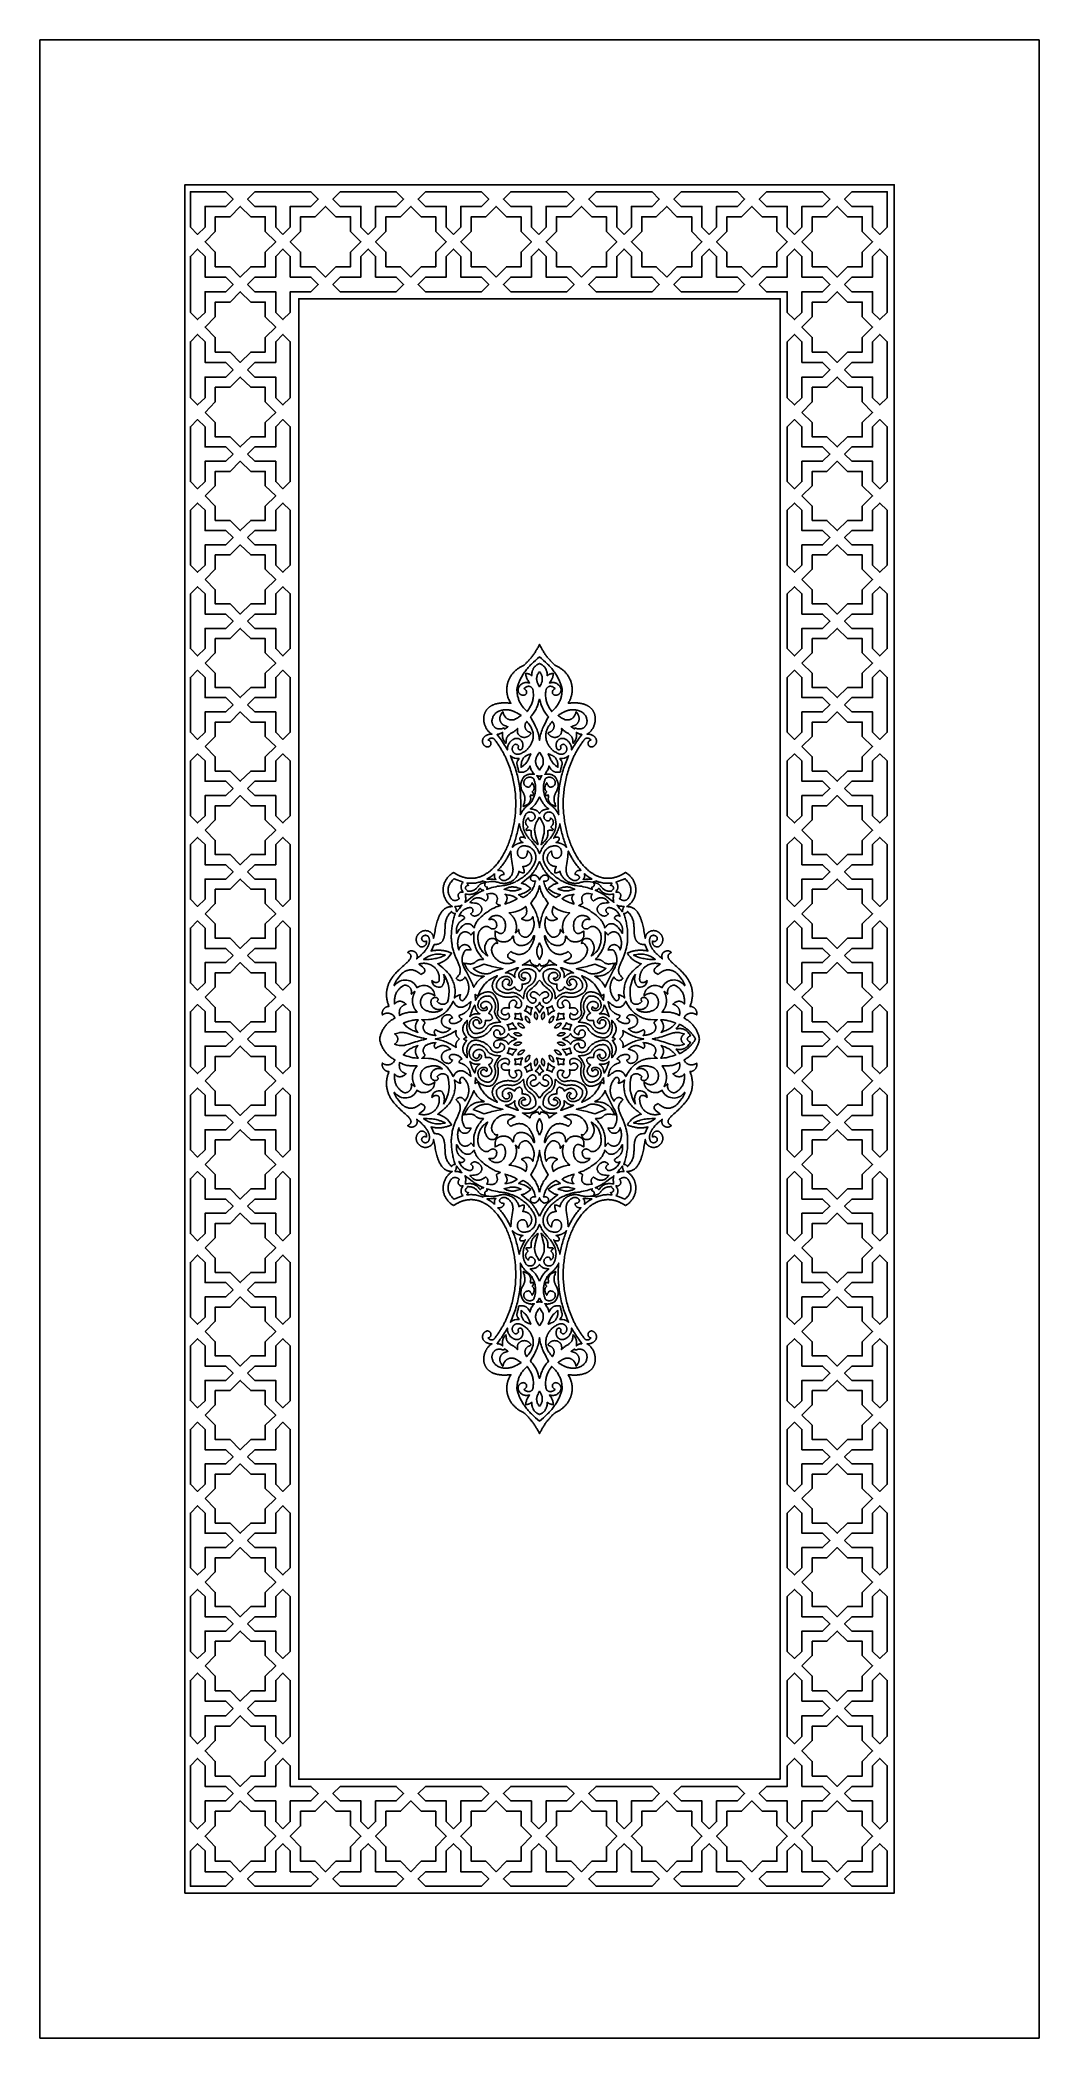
# Model space of a CAD drawing. Extents: x 3770 to 4770, y -395 to 1605.
import ezdxf

# ---------------------------------------------------------------- set-up
doc = ezdxf.new("R2010")
doc.units = 0
doc.layers.add('LAYER_1', color=18, linetype='CONTINUOUS')
doc.layers.add('LAYER_2', color=5, linetype='CONTINUOUS')

msp = doc.modelspace()

# ---------------------------------------------------------------- linework, layer by layer
at = {"layer": 'LAYER_1'}
for points in [[(4769.8, -394.8), (4769.8, 1605.2), (3769.8, 1605.2), (3769.8, -394.8)], [(3920.3, 1449.5), (3920.3, 1445.9), (3920.3, 1417.9), (3927.6, 1410.6), (3935, 1417.9), (3935, 1438.5), (3955.7, 1438.5), (3963, 1445.9), (3955.7, 1453.2), (3935, 1453.2), (3920.3, 1453.2), (3920.3, 1446.8)], [(4013, 1410.6), (4020.3, 1417.9), (4020.3, 1438.5), (4041, 1438.5), (4048.3, 1445.9), (4041, 1453.2), (4020.3, 1453.2), (4013, 1453.2), (4005.7, 1453.2), (3985, 1453.2), (3977.6, 1445.9), (3985, 1438.5), (4005.7, 1438.5), (4005.7, 1417.9)], [(4098.3, 1410.6), (4105.7, 1417.9), (4105.7, 1438.5), (4126.4, 1438.5), (4133.7, 1445.9), (4126.4, 1453.2), (4105.7, 1453.2), (4098.3, 1453.2), (4091, 1453.2), (4070.3, 1453.2), (4063, 1445.9), (4070.3, 1438.5), (4091, 1438.5), (4091, 1417.9)], [(4183.7, 1410.6), (4191, 1417.9), (4191, 1438.5), (4211.7, 1438.5), (4219, 1445.9), (4211.7, 1453.2), (4191, 1453.2), (4183.7, 1453.2), (4176.4, 1453.2), (4155.7, 1453.2), (4148.3, 1445.9), (4155.7, 1438.5), (4176.4, 1438.5), (4176.4, 1417.9)], [(4269, 1410.6), (4276.4, 1417.9), (4276.4, 1438.5), (4297.1, 1438.5), (4304.4, 1445.9), (4297.1, 1453.2), (4276.4, 1453.2), (4269, 1453.2), (4261.7, 1453.2), (4241, 1453.2), (4233.7, 1445.9), (4241, 1438.5), (4261.7, 1438.5), (4261.7, 1417.9)], [(4354.4, 1410.6), (4361.7, 1417.9), (4361.7, 1438.5), (4382.4, 1438.5), (4389.7, 1445.9), (4382.4, 1453.2), (4361.7, 1453.2), (4354.4, 1453.2), (4347.1, 1453.2), (4326.4, 1453.2), (4319, 1445.9), (4326.4, 1438.5), (4347.1, 1438.5), (4347.1, 1417.9)], [(4439.7, 1410.6), (4447.1, 1417.9), (4447.1, 1438.5), (4467.8, 1438.5), (4475.1, 1445.9), (4467.8, 1453.2), (4447.1, 1453.2), (4439.7, 1453.2), (4432.4, 1453.2), (4411.7, 1453.2), (4404.4, 1445.9), (4411.7, 1438.5), (4432.4, 1438.5), (4432.4, 1417.9)], [(4525.1, 1410.6), (4532.4, 1417.9), (4532.4, 1438.5), (4553.1, 1438.5), (4560.5, 1445.9), (4553.1, 1453.2), (4532.4, 1453.2), (4525.1, 1453.2), (4517.8, 1453.2), (4497.1, 1453.2), (4489.7, 1445.9), (4497.1, 1438.5), (4517.8, 1438.5), (4517.8, 1417.9)], [(4617.8, 1449.5), (4617.8, 1445.9), (4617.8, 1417.9), (4610.4, 1410.6), (4603.1, 1417.9), (4603.1, 1438.5), (4582.4, 1438.5), (4575.1, 1445.9), (4582.4, 1453.2), (4603.1, 1453.2), (4617.8, 1453.2), (4617.8, 1446.8)], [(3960, 1428.2), (3945.3, 1428.2), (3945.3, 1413.6), (3935, 1403.2), (3945.3, 1392.8), (3945.3, 1378.1), (3960, 1378.1), (3970.3, 1367.8), (3980.7, 1378.1), (3995.3, 1378.1), (3995.3, 1392.8), (4005.7, 1403.2), (3995.3, 1413.6), (3995.3, 1428.2), (3980.7, 1428.2), (3970.3, 1438.5)], [(4066, 1428.2), (4080.7, 1428.2), (4080.7, 1413.6), (4091, 1403.2), (4080.7, 1392.8), (4080.7, 1378.1), (4066, 1378.1), (4055.7, 1367.8), (4045.3, 1378.1), (4030.7, 1378.1), (4030.7, 1392.8), (4020.3, 1403.2), (4030.7, 1413.6), (4030.7, 1428.2), (4045.3, 1428.2), (4055.7, 1438.5)], [(4141, 1367.8), (4151.4, 1378.1), (4166, 1378.1), (4166, 1392.8), (4176.4, 1403.2), (4166, 1413.6), (4166, 1428.2), (4151.4, 1428.2), (4141, 1438.5), (4130.7, 1428.2), (4116, 1428.2), (4116, 1413.6), (4105.7, 1403.2), (4116, 1392.8), (4116, 1378.1), (4130.7, 1378.1)], [(4226.4, 1367.8), (4236.7, 1378.1), (4251.4, 1378.1), (4251.4, 1392.8), (4261.7, 1403.2), (4251.4, 1413.6), (4251.4, 1428.2), (4236.7, 1428.2), (4226.4, 1438.5), (4216, 1428.2), (4201.4, 1428.2), (4201.4, 1413.6), (4191, 1403.2), (4201.4, 1392.8), (4201.4, 1378.1), (4216, 1378.1)], [(4311.7, 1367.8), (4322.1, 1378.1), (4336.7, 1378.1), (4336.7, 1392.8), (4347.1, 1403.2), (4336.7, 1413.6), (4336.7, 1428.2), (4322.1, 1428.2), (4311.7, 1438.5), (4301.4, 1428.2), (4286.7, 1428.2), (4286.7, 1413.6), (4276.4, 1403.2), (4286.7, 1392.8), (4286.7, 1378.1), (4301.4, 1378.1)], [(4397.1, 1367.8), (4407.4, 1378.1), (4422.1, 1378.1), (4422.1, 1392.8), (4432.4, 1403.2), (4422.1, 1413.6), (4422.1, 1428.2), (4407.4, 1428.2), (4397.1, 1438.5), (4386.7, 1428.2), (4372.1, 1428.2), (4372.1, 1413.6), (4361.7, 1403.2), (4372.1, 1392.8), (4372.1, 1378.1), (4386.7, 1378.1)], [(4472.1, 1428.2), (4457.4, 1428.2), (4457.4, 1413.6), (4447.1, 1403.2), (4457.4, 1392.8), (4457.4, 1378.1), (4472.1, 1378.1), (4482.4, 1367.8), (4492.8, 1378.1), (4507.4, 1378.1), (4507.4, 1392.8), (4517.8, 1403.2), (4507.4, 1413.6), (4507.4, 1428.2), (4492.8, 1428.2), (4482.4, 1438.5)], [(4578.1, 1428.2), (4592.8, 1428.2), (4592.8, 1413.6), (4603.1, 1403.2), (4592.8, 1392.8), (4592.8, 1378.1), (4578.1, 1378.1), (4567.8, 1367.8), (4557.4, 1378.1), (4542.8, 1378.1), (4542.8, 1392.8), (4532.4, 1403.2), (4542.8, 1413.6), (4542.8, 1428.2), (4557.4, 1428.2), (4567.8, 1438.5)], [(3920.3, 1360.5), (3920.3, 1388.5), (3927.6, 1395.8), (3935, 1388.5), (3935, 1367.8), (3955.7, 1367.8), (3963, 1360.5), (3955.7, 1353.2), (3935, 1353.2), (3935, 1332.5), (3927.6, 1325.2), (3920.3, 1332.5)], [(3977.6, 1360.5), (3985, 1367.8), (4005.7, 1367.8), (4005.7, 1388.5), (4013, 1395.8), (4020.3, 1388.5), (4020.3, 1367.8), (4041, 1367.8), (4048.3, 1360.5), (4041, 1353.2), (4020.3, 1353.2), (4020.3, 1332.5), (4013, 1325.2), (4005.7, 1332.5), (4005.7, 1353.2), (3985, 1353.2)], [(4098.3, 1395.8), (4098.3, 1395.8), (4105.7, 1388.5), (4105.7, 1367.8), (4126.4, 1367.8), (4133.7, 1360.5), (4126.4, 1353.2), (4124.4, 1353.2), (4098.3, 1353.2), (4072.3, 1353.2), (4070.3, 1353.2), (4063, 1360.5), (4070.3, 1367.8), (4091, 1367.8), (4091, 1388.5), (4098.3, 1395.8)], [(4183.7, 1395.8), (4183.7, 1395.8), (4191, 1388.5), (4191, 1367.8), (4211.7, 1367.8), (4219, 1360.5), (4211.7, 1353.2), (4165.7, 1353.2), (4155.7, 1353.2), (4148.3, 1360.5), (4155.7, 1367.8), (4176.4, 1367.8), (4176.4, 1388.5), (4183.7, 1395.8)], [(4269, 1395.8), (4269, 1395.8), (4276.4, 1388.5), (4276.4, 1367.8), (4297.1, 1367.8), (4304.4, 1360.5), (4297.1, 1353.2), (4269, 1353.2), (4241, 1353.2), (4233.7, 1360.5), (4241, 1367.8), (4261.7, 1367.8), (4261.7, 1388.5), (4269, 1395.8)], [(4354.4, 1395.8), (4354.4, 1395.8), (4361.7, 1388.5), (4361.7, 1367.8), (4382.4, 1367.8), (4389.7, 1360.5), (4382.4, 1353.2), (4372.4, 1353.2), (4326.4, 1353.2), (4319, 1360.5), (4326.4, 1367.8), (4347.1, 1367.8), (4347.1, 1388.5), (4354.4, 1395.8)], [(4439.7, 1395.8), (4439.7, 1395.8), (4447.1, 1388.5), (4447.1, 1367.8), (4467.8, 1367.8), (4475.1, 1360.5), (4467.8, 1353.2), (4465.8, 1353.2), (4439.7, 1353.2), (4413.7, 1353.2), (4411.7, 1353.2), (4404.4, 1360.5), (4411.7, 1367.8), (4432.4, 1367.8), (4432.4, 1388.5), (4439.7, 1395.8)], [(4489.7, 1360.5), (4497.1, 1367.8), (4517.8, 1367.8), (4517.8, 1388.5), (4525.1, 1395.8), (4532.4, 1388.5), (4532.4, 1367.8), (4553.1, 1367.8), (4560.5, 1360.5), (4553.1, 1353.2), (4532.4, 1353.2), (4532.4, 1332.5), (4525.1, 1325.2), (4517.8, 1332.5), (4517.8, 1353.2), (4497.1, 1353.2)], [(4575.1, 1360.5), (4582.4, 1367.8), (4603.1, 1367.8), (4603.1, 1388.5), (4610.4, 1395.8), (4617.8, 1388.5), (4617.8, 1360.5), (4617.8, 1332.5), (4610.4, 1325.2), (4603.1, 1332.5), (4603.1, 1353.2), (4582.4, 1353.2)], [(3960, 1292.8), (3945.3, 1292.8), (3945.3, 1307.4), (3935, 1317.8), (3945.3, 1328.2), (3945.3, 1342.8), (3960, 1342.8), (3970.3, 1353.2), (3980.7, 1342.8), (3995.3, 1342.8), (3995.3, 1328.2), (4005.7, 1317.8), (3995.3, 1307.4), (3995.3, 1292.8), (3980.7, 1292.8), (3970.3, 1282.4)], [(4578.1, 1292.8), (4592.8, 1292.8), (4592.8, 1307.4), (4603.1, 1317.8), (4592.8, 1328.2), (4592.8, 1342.8), (4578.1, 1342.8), (4567.8, 1353.2), (4557.4, 1342.8), (4542.8, 1342.8), (4542.8, 1328.2), (4532.4, 1317.8), (4542.8, 1307.4), (4542.8, 1292.8), (4557.4, 1292.8), (4567.8, 1282.4)], [(3963, 1275.1), (3963, 1275.1), (3955.7, 1282.4), (3935, 1282.4), (3935, 1303.1), (3927.6, 1310.4), (3920.3, 1303.1), (3920.3, 1275.1), (3920.3, 1247.1), (3927.6, 1239.8), (3935, 1247.1), (3935, 1267.8), (3955.7, 1267.8), (3963, 1275.1)], [(3977.6, 1275.1), (3985, 1282.4), (4005.7, 1282.4), (4005.7, 1303.1), (4013, 1310.4), (4013, 1310.4), (4013, 1310.4), (4020.3, 1303.1), (4020.3, 1282.4), (4020.3, 1282.4), (4020.3, 1275.1), (4020.3, 1267.8), (4020.3, 1267.8), (4020.3, 1247.1), (4013, 1239.8), (4013, 1239.8), (4013, 1239.8), (4005.7, 1247.1), (4005.7, 1267.8), (3985, 1267.8)], [(4517.8, 1275.1), (4517.8, 1282.4), (4517.8, 1282.4), (4517.8, 1303.1), (4525.1, 1310.4), (4525.1, 1310.4), (4525.1, 1310.4), (4532.4, 1303.1), (4532.4, 1282.4), (4553.1, 1282.4), (4560.5, 1275.1), (4553.1, 1267.8), (4532.4, 1267.8), (4532.4, 1247.1), (4525.1, 1239.8), (4525.1, 1239.8), (4525.1, 1239.8), (4517.8, 1247.1), (4517.8, 1267.8), (4517.8, 1267.8)], [(4575.1, 1275.1), (4575.1, 1275.1), (4582.4, 1282.4), (4603.1, 1282.4), (4603.1, 1303.1), (4610.4, 1310.4), (4617.8, 1303.1), (4617.8, 1275.1), (4617.8, 1247.1), (4610.4, 1239.8), (4603.1, 1247.1), (4603.1, 1267.8), (4582.4, 1267.8), (4575.1, 1275.1)], [(3935, 1232.4), (3945.3, 1242.8), (3945.3, 1257.5), (3960, 1257.5), (3970.3, 1267.8), (3980.7, 1257.5), (3995.3, 1257.5), (3995.3, 1242.8), (4005.7, 1232.4), (3995.3, 1222.2), (3995.3, 1207.9), (3980.7, 1207.9), (3970.3, 1197.8), (3960, 1207.9), (3945.3, 1207.9), (3945.3, 1222.2)], [(4532.4, 1232.4), (4542.8, 1242.8), (4542.8, 1257.5), (4557.4, 1257.5), (4567.8, 1267.8), (4578.1, 1257.5), (4592.8, 1257.5), (4592.8, 1242.8), (4603.1, 1232.4), (4592.8, 1222.2), (4592.8, 1207.9), (4578.1, 1207.9), (4567.8, 1197.8), (4557.4, 1207.9), (4542.8, 1207.9), (4542.8, 1222.2)], [(3963, 1190.6), (3963, 1190.6), (3955.7, 1197.8), (3935, 1197.8), (3935, 1218), (3927.6, 1225.2), (3920.3, 1218), (3920.3, 1190.6), (3920.3, 1163.2), (3927.6, 1156), (3935, 1163.2), (3935, 1183.4), (3955.7, 1183.4), (3963, 1190.6)], [(3977.6, 1190.6), (3985, 1197.8), (4005.7, 1197.8), (4005.7, 1218), (4013, 1225.2), (4013, 1225.2), (4013, 1225.2), (4020.3, 1218), (4020.3, 1197.8), (4020.3, 1197.8), (4020.3, 1190.6), (4020.3, 1183.4), (4020.3, 1183.4), (4020.3, 1163.2), (4013, 1156), (4013, 1156), (4013, 1156), (4005.7, 1163.2), (4005.7, 1183.4), (3985, 1183.4)], [(4517.8, 1190.6), (4517.8, 1197.8), (4517.8, 1197.8), (4517.8, 1218), (4525.1, 1225.2), (4525.1, 1225.2), (4525.1, 1225.2), (4532.4, 1218), (4532.4, 1197.8), (4553.1, 1197.8), (4560.5, 1190.6), (4553.1, 1183.4), (4532.4, 1183.4), (4532.4, 1163.2), (4525.1, 1156), (4525.1, 1156), (4525.1, 1156), (4517.8, 1163.2), (4517.8, 1183.4), (4517.8, 1183.4)], [(4575.1, 1190.6), (4575.1, 1190.6), (4582.4, 1197.8), (4603.1, 1197.8), (4603.1, 1218), (4610.4, 1225.2), (4617.8, 1218), (4617.8, 1190.6), (4617.8, 1163.2), (4610.4, 1156), (4603.1, 1163.2), (4603.1, 1183.4), (4582.4, 1183.4), (4575.1, 1190.6)], [(3935, 1148.8), (3945.3, 1159), (3945.3, 1173.3), (3960, 1173.3), (3970.3, 1183.4), (3980.7, 1173.3), (3995.3, 1173.3), (3995.3, 1159), (4005.7, 1148.8), (3995.3, 1138.6), (3995.3, 1124.3), (3980.7, 1124.3), (3970.3, 1114.1), (3960, 1124.3), (3945.3, 1124.3), (3945.3, 1138.6)], [(4532.4, 1148.8), (4542.8, 1159), (4542.8, 1173.3), (4557.4, 1173.3), (4567.8, 1183.4), (4578.1, 1173.3), (4592.8, 1173.3), (4592.8, 1159), (4603.1, 1148.8), (4592.8, 1138.6), (4592.8, 1124.3), (4578.1, 1124.3), (4567.8, 1114.1), (4557.4, 1124.3), (4542.8, 1124.3), (4542.8, 1138.6)], [(3963, 1107), (3963, 1107), (3955.7, 1114.1), (3935, 1114.1), (3935, 1134.4), (3927.6, 1141.6), (3920.3, 1134.4), (3920.3, 1107), (3920.3, 1079.5), (3927.6, 1072.4), (3935, 1079.5), (3935, 1099.8), (3955.7, 1099.8), (3963, 1107)], [(3977.6, 1107), (3985, 1114.1), (4005.7, 1114.1), (4005.7, 1134.4), (4013, 1141.6), (4013, 1141.6), (4013, 1141.6), (4020.3, 1134.4), (4020.3, 1114.1), (4020.3, 1114.1), (4020.3, 1107), (4020.3, 1099.8), (4020.3, 1099.8), (4020.3, 1079.5), (4013, 1072.4), (4013, 1072.4), (4013, 1072.4), (4005.7, 1079.5), (4005.7, 1099.8), (3985, 1099.8)], [(4517.8, 1107), (4517.8, 1114.1), (4517.8, 1114.1), (4517.8, 1134.4), (4525.1, 1141.6), (4525.1, 1141.6), (4525.1, 1141.6), (4532.4, 1134.4), (4532.4, 1114.1), (4553.1, 1114.1), (4560.5, 1107), (4553.1, 1099.8), (4532.4, 1099.8), (4532.4, 1079.5), (4525.1, 1072.4), (4525.1, 1072.4), (4525.1, 1072.4), (4517.8, 1079.5), (4517.8, 1099.8), (4517.8, 1099.8)], [(4575.1, 1107), (4575.1, 1107), (4582.4, 1114.1), (4603.1, 1114.1), (4603.1, 1134.4), (4610.4, 1141.6), (4617.8, 1134.4), (4617.8, 1107), (4617.8, 1079.5), (4610.4, 1072.4), (4603.1, 1079.5), (4603.1, 1099.8), (4582.4, 1099.8), (4575.1, 1107)], [(3935, 1065.1), (3945.3, 1075.3), (3945.3, 1089.7), (3960, 1089.7), (3970.3, 1099.8), (3980.7, 1089.7), (3995.3, 1089.7), (3995.3, 1075.3), (4005.7, 1065.1), (3995.3, 1054.9), (3995.3, 1040.6), (3980.7, 1040.6), (3970.3, 1030.5), (3960, 1040.6), (3945.3, 1040.6), (3945.3, 1054.9)], [(4532.4, 1065.1), (4542.8, 1075.3), (4542.8, 1089.7), (4557.4, 1089.7), (4567.8, 1099.8), (4578.1, 1089.7), (4592.8, 1089.7), (4592.8, 1075.3), (4603.1, 1065.1), (4592.8, 1054.9), (4592.8, 1040.6), (4578.1, 1040.6), (4567.8, 1030.5), (4557.4, 1040.6), (4542.8, 1040.6), (4542.8, 1054.9)], [(3963, 1023.3), (3963, 1023.3), (3955.7, 1030.5), (3935, 1030.5), (3935, 1050.8), (3927.6, 1057.9), (3920.3, 1050.7), (3920.3, 1023.3), (3920.3, 995.9), (3927.6, 988.7), (3935, 995.9), (3935, 1016.2), (3955.7, 1016.2), (3963, 1023.3)], [(3977.6, 1023.3), (3985, 1030.5), (4005.7, 1030.5), (4005.7, 1050.8), (4013, 1057.9), (4013, 1057.9), (4013, 1057.9), (4020.3, 1050.8), (4020.3, 1030.5), (4020.3, 1030.5), (4020.3, 1023.3), (4020.3, 1016.2), (4020.3, 1016.2), (4020.3, 995.9), (4013, 988.7), (4013, 988.7), (4013, 988.7), (4005.7, 995.9), (4005.7, 1016.2), (3985, 1016.2)], [(4517.8, 1023.3), (4517.8, 1030.5), (4517.8, 1030.5), (4517.8, 1050.8), (4525.1, 1057.9), (4525.1, 1057.9), (4525.1, 1057.9), (4532.4, 1050.8), (4532.4, 1030.5), (4553.1, 1030.5), (4560.5, 1023.3), (4553.1, 1016.2), (4532.4, 1016.2), (4532.4, 995.9), (4525.1, 988.7), (4525.1, 988.7), (4525.1, 988.7), (4517.8, 995.9), (4517.8, 1016.2), (4517.8, 1016.2)], [(4575.1, 1023.3), (4575.1, 1023.3), (4582.4, 1030.5), (4603.1, 1030.5), (4603.1, 1050.8), (4610.4, 1057.9), (4617.8, 1050.7), (4617.8, 1023.3), (4617.8, 995.9), (4610.4, 988.7), (4603.1, 995.9), (4603.1, 1016.2), (4582.4, 1016.2), (4575.1, 1023.3)], [(3935, 981.5), (3945.3, 991.7), (3945.3, 1006), (3960, 1006), (3970.3, 1016.2), (3980.7, 1006), (3995.3, 1006), (3995.3, 991.7), (4005.7, 981.5), (3995.3, 971.3), (3995.3, 957), (3980.7, 957), (3970.3, 946.9), (3960, 957), (3945.3, 957), (3945.3, 971.3)], [(4532.4, 981.5), (4542.8, 991.7), (4542.8, 1006), (4557.4, 1006), (4567.8, 1016.2), (4578.1, 1006), (4592.8, 1006), (4592.8, 991.7), (4603.1, 981.5), (4592.8, 971.3), (4592.8, 957), (4578.1, 957), (4567.8, 946.9), (4557.4, 957), (4542.8, 957), (4542.8, 971.3)], [(4269.8, 987.8), (4267.8, 986.1), (4265.7, 984.2), (4263.7, 982.4), (4261.7, 980.5), (4260.8, 979.6), (4260, 978.7), (4259.2, 977.8), (4258.4, 976.9), (4257.6, 976), (4256.8, 975.1), (4256.1, 974.1), (4255.4, 973.1), (4254.7, 972.2), (4254.1, 971.2), (4253.5, 970.2), (4252.9, 969.3), (4252.3, 968.3), (4251.7, 967.3), (4251.2, 966.3), (4250.6, 965.2), (4250.2, 964.4), (4249.8, 963.5), (4249.4, 962.6), (4249, 961.7), (4248.7, 960.9), (4248.3, 960), (4248, 959), (4247.7, 958.1), (4247.6, 957.7), (4247.5, 957.3), (4247.4, 956.9), (4247.3, 956.4), (4247.3, 956), (4247.2, 955.6), (4247.2, 955.1), (4247.2, 954.7), (4247.2, 953.9), (4247.3, 953.2), (4247.3, 952.4), (4247.4, 951.6), (4247.5, 950.9), (4247.6, 950.1), (4247.7, 949.4), (4247.9, 948.6), (4248.1, 947.7), (4248.3, 946.9), (4248.6, 946), (4248.8, 945.1), (4249.2, 944.3), (4249.5, 943.4), (4249.9, 942.6), (4250.3, 941.8), (4250.8, 940.9), (4251.3, 940), (4251.9, 939.2), (4252.5, 938.4), (4253.1, 937.5), (4253.7, 936.7), (4254.4, 936), (4255, 935.2), (4255.7, 934.6), (4256.3, 933.9), (4257.4, 932.9), (4258.2, 934), (4259.1, 935.4), (4259.9, 936.8), (4260.7, 938.2), (4261.2, 939.1), (4261.7, 940), (4262.1, 941), (4262.4, 941.9), (4262.8, 942.9), (4263, 943.9), (4263.2, 944.9), (4263.4, 945.9), (4263.6, 947.1), (4263.7, 948.2), (4263.7, 949.4), (4263.7, 950.5), (4263.6, 951.6), (4263.5, 952.7), (4263.4, 953.8), (4263.2, 954.9), (4263, 955.4), (4262.9, 955.8), (4262.7, 956.1), (4262.4, 956.5), (4262.1, 956.8), (4261.8, 957.1), (4261.5, 957.4), (4261.1, 957.6), (4260.7, 957.8), (4260.3, 958), (4259.9, 958.1), (4259.5, 958.2), (4259, 958.2), (4258.6, 958.2), (4258.1, 958.1), (4257.7, 958), (4257.1, 957.9), (4256.6, 957.7), (4256.1, 957.4), (4255.6, 957.1), (4255.1, 956.8), (4254.7, 956.5), (4254.3, 956.1), (4254.1, 955.9), (4254.3, 955.9), (4254.7, 955.6), (4255.1, 955.4), (4255.5, 955.1), (4255.9, 954.7), (4256.2, 954.4), (4256.4, 954), (4256.6, 953.5), (4256.7, 953.3), (4256.8, 953.1), (4256.9, 952.7), (4256.9, 952.3), (4256.9, 951.8), (4256.8, 951.4), (4256.6, 951.1), (4256.4, 950.7), (4256.2, 950.4), (4255.9, 950.1), (4255.6, 949.8), (4255.2, 949.6), (4254.8, 949.4), (4254.4, 949.3), (4254, 949.2), (4253.5, 949.2), (4253.1, 949.2), (4252.7, 949.3), (4252.4, 949.4), (4252.1, 949.5), (4251.8, 949.6), (4251.5, 949.7), (4251.2, 949.8), (4251, 950), (4250.7, 950.1), (4250.5, 950.3), (4250.2, 950.5), (4250, 950.7), (4249.8, 950.9), (4249.6, 951.1), (4249.4, 951.4), (4249.2, 951.6), (4249, 951.8), (4248.9, 952.1), (4248.8, 952.4), (4248.6, 952.6), (4248.5, 952.9), (4248.5, 953.2), (4248.4, 953.5), (4248.3, 953.8), (4248.3, 954.1), (4248.3, 954.4), (4248.3, 954.7), (4248.3, 955), (4248.3, 955.3), (4248.3, 955.6), (4248.4, 955.9), (4248.5, 956.2), (4248.6, 956.5), (4248.8, 956.9), (4249, 957.4), (4249.3, 957.8), (4249.6, 958.3), (4249.9, 958.7), (4250.2, 959.1), (4250.5, 959.4), (4250.9, 959.8), (4251.3, 960.1), (4251.7, 960.4), (4252.2, 960.7), (4252.6, 961), (4253.1, 961.2), (4253.6, 961.4), (4254, 961.6), (4254.6, 961.7), (4255.1, 961.9), (4255.6, 961.9), (4256.1, 962), (4256.6, 962), (4257.6, 961.9), (4258.5, 961.8), (4259.4, 961.6), (4259.8, 961.6), (4259.5, 962), (4258.9, 963), (4258.3, 963.9), (4257.7, 964.8), (4257.4, 965.5), (4257, 966.1), (4256.8, 966.8), (4256.6, 967.5), (4256.4, 968.2), (4256.2, 968.9), (4256.1, 969.6), (4256, 970.4), (4256, 970.6), (4256, 971.1), (4256.7, 971), (4257.1, 971), (4257.6, 970.9), (4258, 970.8), (4258.4, 970.7), (4258.9, 970.6), (4259.3, 970.4), (4259.7, 970.3), (4260, 970.2), (4260.3, 970), (4260.5, 969.9), (4260.8, 969.7), (4261, 969.5), (4261.3, 969.3), (4261.5, 969.1), (4261.7, 968.9), (4261.9, 968.7), (4262, 969.3), (4262.1, 970.5), (4262.2, 971.6), (4262.5, 972.8), (4262.6, 973.2), (4262.7, 973.6), (4262.9, 974.4), (4263.3, 975.1), (4263.6, 975.9), (4264.1, 976.6), (4264.6, 977.3), (4265.1, 977.9), (4265.7, 978.5), (4266, 978.8), (4266.3, 979.1), (4266.7, 979.4), (4267, 979.7), (4267.7, 980.1), (4268.3, 980.4), (4269, 980.8), (4269.8, 981.2), (4270.5, 980.8), (4271.2, 980.4), (4271.9, 980.1), (4272.5, 979.7), (4272.9, 979.4), (4273.2, 979.1), (4273.6, 978.8), (4273.9, 978.5), (4274.5, 977.9), (4275, 977.3), (4275.5, 976.6), (4275.9, 975.9), (4276.3, 975.1), (4276.6, 974.4), (4276.9, 973.6), (4277, 973.2), (4277.1, 972.8), (4277.3, 971.6), (4277.5, 970.5), (4277.6, 969.3), (4277.6, 968.7), (4277.8, 968.9), (4278.1, 969.1), (4278.3, 969.3), (4278.5, 969.5), (4278.8, 969.7), (4279, 969.9), (4279.3, 970), (4279.6, 970.2), (4279.8, 970.3), (4280.3, 970.4), (4280.7, 970.6), (4281.1, 970.7), (4281.5, 970.8), (4282, 970.9), (4282.4, 971), (4282.9, 971), (4283.5, 971.1), (4283.5, 970.6), (4283.5, 970.4), (4283.4, 969.6), (4283.3, 968.9), (4283.2, 968.2), (4283, 967.5), (4282.8, 966.8), (4282.5, 966.1), (4282.2, 965.5), (4281.8, 964.8), (4281.3, 963.9), (4280.7, 963), (4280.1, 962), (4279.7, 961.6), (4280.1, 961.6), (4281.1, 961.8), (4282, 961.9), (4282.9, 962), (4283.4, 962), (4284, 961.9), (4284.5, 961.9), (4285, 961.7), (4285.5, 961.6), (4286, 961.4), (4286.5, 961.2), (4287, 961), (4287.4, 960.7), (4287.8, 960.4), (4288.3, 960.1), (4288.6, 959.8), (4289, 959.4), (4289.4, 959.1), (4289.7, 958.7), (4290, 958.3), (4290.3, 957.8), (4290.5, 957.4), (4290.8, 956.9), (4291, 956.5), (4291.1, 956.2), (4291.1, 955.9), (4291.2, 955.6), (4291.3, 955.3), (4291.3, 955), (4291.3, 954.7), (4291.3, 954.4), (4291.3, 954.1), (4291.2, 953.8), (4291.2, 953.5), (4291.1, 953.2), (4291, 952.9), (4290.9, 952.6), (4290.8, 952.4), (4290.7, 952.1), (4290.5, 951.8), (4290.3, 951.6), (4290.2, 951.4), (4290, 951.1), (4289.8, 950.9), (4289.6, 950.7), (4289.3, 950.5), (4289.1, 950.3), (4288.9, 950.1), (4288.6, 950), (4288.3, 949.8), (4288, 949.7), (4287.8, 949.6), (4287.4, 949.5), (4287.1, 949.4), (4286.8, 949.3), (4286.5, 949.2), (4286, 949.2), (4285.6, 949.2), (4285.1, 949.3), (4284.7, 949.4), (4284.3, 949.6), (4284, 949.8), (4283.7, 950.1), (4283.4, 950.4), (4283.1, 950.7), (4282.9, 951.1), (4282.8, 951.4), (4282.7, 951.8), (4282.7, 952.3), (4282.7, 952.7), (4282.8, 953.1), (4282.8, 953.3), (4282.9, 953.5), (4283.1, 954), (4283.4, 954.4), (4283.7, 954.7), (4284, 955.1), (4284.4, 955.4), (4284.8, 955.6), (4285.3, 955.9), (4285.4, 955.9), (4285.3, 956.1), (4284.8, 956.5), (4284.4, 956.8), (4283.9, 957.1), (4283.5, 957.4), (4283, 957.7), (4282.4, 957.9), (4281.9, 958), (4281.4, 958.1), (4281, 958.2), (4280.5, 958.2), (4280.1, 958.2), (4279.6, 958.1), (4279.2, 958), (4278.8, 957.8), (4278.4, 957.6), (4278.1, 957.4), (4277.7, 957.1), (4277.4, 956.8), (4277.1, 956.5), (4276.9, 956.1), (4276.7, 955.8), (4276.5, 955.4), (4276.4, 954.9), (4276.2, 953.8), (4276, 952.7), (4275.9, 951.6), (4275.9, 950.5), (4275.8, 949.4), (4275.9, 948.2), (4276, 947.1), (4276.1, 945.9), (4276.3, 944.9), (4276.5, 943.9), (4276.8, 942.9), (4277.1, 941.9), (4277.5, 941), (4277.9, 940), (4278.3, 939.1), (4278.8, 938.2), (4279.6, 936.8), (4280.5, 935.4), (4281.3, 934), (4282.1, 932.9), (4283.2, 933.9), (4283.9, 934.6), (4284.5, 935.2), (4285.2, 936), (4285.9, 936.7), (4286.5, 937.5), (4287.1, 938.4), (4287.7, 939.2), (4288.2, 940), (4288.7, 940.9), (4289.2, 941.8), (4289.6, 942.6), (4290, 943.4), (4290.4, 944.3), (4290.7, 945.1), (4291, 946), (4291.3, 946.9), (4291.5, 947.7), (4291.7, 948.6), (4291.8, 949.4), (4292, 950.1), (4292.1, 950.9), (4292.1, 951.6), (4292.2, 952.4), (4292.3, 953.2), (4292.3, 953.9), (4292.3, 954.7), (4292.3, 955.1), (4292.3, 955.6), (4292.3, 956), (4292.2, 956.4), (4292.2, 956.9), (4292.1, 957.3), (4292, 957.7), (4291.8, 958.1), (4291.5, 959), (4291.2, 960), (4290.9, 960.9), (4290.5, 961.7), (4290.2, 962.6), (4289.8, 963.5), (4289.4, 964.4), (4288.9, 965.2), (4288.4, 966.3), (4287.9, 967.3), (4287.3, 968.3), (4286.7, 969.3), (4286.1, 970.2), (4285.5, 971.2), (4284.8, 972.2), (4284.2, 973.1), (4283.5, 974.1), (4282.7, 975.1), (4282, 976), (4281.2, 976.9), (4280.4, 977.8), (4279.6, 978.7), (4278.7, 979.6), (4277.9, 980.5), (4275.9, 982.4), (4273.8, 984.2), (4271.8, 986.1)], [(3963, 939.7), (3963, 939.7), (3955.7, 946.9), (3935, 946.9), (3935, 967.1), (3927.6, 974.3), (3920.3, 967.1), (3920.3, 939.7), (3920.3, 912.3), (3927.6, 905.1), (3935, 912.3), (3935, 932.5), (3955.7, 932.5), (3963, 939.7)], [(3977.6, 939.7), (3985, 946.9), (4005.7, 946.9), (4005.7, 967.1), (4013, 974.3), (4013, 974.3), (4013, 974.3), (4020.3, 967.1), (4020.3, 946.9), (4020.3, 946.9), (4020.3, 939.7), (4020.3, 932.5), (4020.3, 932.5), (4020.3, 912.3), (4013, 905.1), (4013, 905.1), (4013, 905.1), (4005.7, 912.3), (4005.7, 932.5), (3985, 932.5)], [(4269.8, 972.9), (4269.4, 972.4), (4268.8, 971.6), (4268.4, 970.8), (4267.9, 969.9), (4267.6, 969.4), (4267.4, 968.8), (4267.3, 968.2), (4267.1, 967.6), (4267, 966.9), (4266.9, 966.1), (4266.9, 965.3), (4267, 964.6), (4267.1, 963.8), (4267.3, 963), (4267.5, 962.3), (4267.8, 961.6), (4268.3, 960.5), (4268.8, 959.5), (4269.3, 958.5), (4269.8, 957.7), (4270.2, 958.5), (4270.8, 959.5), (4271.3, 960.5), (4271.8, 961.6), (4272.1, 962.3), (4272.3, 963), (4272.4, 963.8), (4272.6, 964.6), (4272.6, 965.3), (4272.6, 966.1), (4272.5, 966.9), (4272.4, 967.6), (4272.3, 968.2), (4272.1, 968.8), (4271.9, 969.4), (4271.7, 969.9), (4271.2, 970.8), (4270.7, 971.6), (4270.2, 972.4)], [(4517.8, 939.7), (4517.8, 946.9), (4517.8, 946.9), (4517.8, 967.1), (4525.1, 974.3), (4525.1, 974.3), (4525.1, 974.3), (4532.4, 967.1), (4532.4, 946.9), (4553.1, 946.9), (4560.5, 939.7), (4553.1, 932.5), (4532.4, 932.5), (4532.4, 912.3), (4525.1, 905.1), (4525.1, 905.1), (4525.1, 905.1), (4517.8, 912.3), (4517.8, 932.5), (4517.8, 932.5)], [(4575.1, 939.7), (4575.1, 939.7), (4582.4, 946.9), (4603.1, 946.9), (4603.1, 967.1), (4610.4, 974.3), (4617.8, 967.1), (4617.8, 939.7), (4617.8, 912.3), (4610.4, 905.1), (4603.1, 912.3), (4603.1, 932.5), (4582.4, 932.5), (4575.1, 939.7)], [(4269.8, 945.3), (4269.8, 945.3), (4269.4, 944.2), (4268.9, 942.3), (4268.3, 940.5), (4267.7, 938.7), (4267.3, 937.6), (4266.8, 936.5), (4266.3, 935.4), (4265.7, 934.3), (4265.1, 933.2), (4264.5, 932.2), (4263.8, 931.2), (4263, 930.2), (4262.5, 929.5), (4261.9, 928.8), (4260.8, 927.5), (4261.9, 925.5), (4263.1, 923.3), (4264.3, 921.1), (4265.4, 918.8), (4266.1, 917.4), (4266.7, 916), (4267.3, 914.5), (4267.8, 913), (4268.3, 911.5), (4268.7, 910), (4269, 908.5), (4269.3, 907), (4269.5, 905.9), (4269.7, 904.9), (4269.8, 904), (4269.8, 904.1), (4269.8, 904), (4269.9, 904.9), (4270.1, 905.9), (4270.2, 907), (4270.5, 908.5), (4270.9, 910), (4271.3, 911.5), (4271.8, 913), (4272.3, 914.5), (4272.8, 916), (4273.5, 917.4), (4274.1, 918.8), (4275.3, 921.1), (4276.4, 923.3), (4277.6, 925.5), (4278.8, 927.5), (4277.7, 928.8), (4277.1, 929.5), (4276.5, 930.2), (4275.8, 931.2), (4275.1, 932.2), (4274.4, 933.2), (4273.8, 934.3), (4273.3, 935.4), (4272.8, 936.5), (4272.3, 937.6), (4271.9, 938.7), (4271.2, 940.5), (4270.7, 942.3), (4270.1, 944.2), (4269.8, 945.3)], [(3935, 897.9), (3945.3, 908.1), (3945.3, 922.4), (3960, 922.4), (3970.3, 932.5), (3980.7, 922.4), (3995.3, 922.4), (3995.3, 908.1), (4005.7, 897.9), (3995.3, 887.7), (3995.3, 873.3), (3980.7, 873.3), (3970.3, 863.2), (3960, 873.3), (3945.3, 873.3), (3945.3, 887.7)], [(4222.2, 922.5), (4222.2, 923), (4222.2, 923.4), (4222.2, 923.8), (4222.3, 924.6), (4222.4, 925.3), (4222.6, 926.1), (4222.9, 926.8), (4223.2, 927.5), (4223.5, 928.2), (4223.9, 928.9), (4224.3, 929.5), (4224.8, 930.1), (4225.3, 930.7), (4225.9, 931.2), (4226.5, 931.7), (4227.1, 932.2), (4227.8, 932.6), (4228.5, 933), (4229.2, 933.3), (4230.1, 933.7), (4231, 934), (4232, 934.2), (4232.9, 934.4), (4233.9, 934.6), (4234.8, 934.7), (4235.8, 934.7), (4236.8, 934.7), (4237.4, 934.7), (4237.9, 934.6), (4238.5, 934.6), (4239.1, 934.5), (4239.6, 934.4), (4240.2, 934.3), (4240.7, 934.2), (4241.3, 934), (4241.8, 933.9), (4242.4, 933.7), (4242.9, 933.5), (4243.4, 933.3), (4243.9, 933.1), (4244.5, 932.9), (4245, 932.7), (4245.5, 932.4), (4247, 931.6), (4248.6, 930.8), (4250.1, 929.9), (4251.3, 929.1), (4250.9, 928.8), (4250.2, 928.2), (4249.5, 927.7), (4248.8, 927.3), (4248.1, 926.8), (4247.4, 926.4), (4246.6, 925.9), (4245.9, 925.5), (4245.3, 925.2), (4244.6, 925), (4244, 924.8), (4243.3, 924.7), (4242.7, 924.6), (4242, 924.5), (4241.3, 924.5), (4240.7, 924.6), (4240.2, 924.7), (4239.8, 924.8), (4239.4, 924.9), (4239, 925), (4238.6, 925.2), (4238.2, 925.4), (4237.8, 925.6), (4237.4, 925.8), (4237.1, 926), (4236.7, 926.3), (4236.4, 926.6), (4236.1, 926.8), (4235.8, 927.2), (4235.5, 927.5), (4235.3, 927.8), (4235, 928.2), (4234.7, 928.7), (4234.5, 929.2), (4234.2, 929.7), (4233.9, 930.2), (4233.7, 930.7), (4233.5, 931.3), (4233.3, 931.8), (4233, 932.7), (4232.5, 932), (4232.2, 931.5), (4231.9, 931.1), (4231.6, 930.6), (4231.4, 930.2), (4231.1, 929.7), (4230.9, 929.2), (4230.7, 928.7), (4230.5, 928.4), (4230.4, 928), (4230.3, 927.6), (4230.2, 927.3), (4230.2, 926.9), (4230.1, 926.5), (4230.1, 926.2), (4230.1, 925.8), (4230.1, 925.4), (4230.1, 925), (4230.2, 924.7), (4230.2, 924.3), (4230.3, 923.9), (4230.4, 923.6), (4230.6, 923.2), (4230.7, 922.9), (4230.9, 922.5), (4231.1, 922.2), (4231.2, 921.9), (4231.4, 921.6), (4231.6, 921.3), (4231.9, 921.1), (4232.1, 920.8), (4232.3, 920.5), (4232.6, 920.3), (4232.9, 920.1), (4233.2, 919.8), (4233.4, 919.6), (4233.8, 919.4), (4234.1, 919.3), (4234.4, 919.1), (4234.7, 918.9), (4235.7, 918.5), (4236.6, 918.2), (4237.6, 917.8), (4238.2, 917.7), (4237.6, 917.3), (4236.6, 916.7), (4235.6, 916), (4234.8, 915.4), (4234.7, 915.4), (4234.6, 915.5), (4234.5, 915.6), (4234.4, 915.7), (4234.4, 915.8), (4234.3, 916), (4234.3, 916.1), (4234.2, 916.5), (4232.8, 916.1), (4231.7, 915.8), (4231.1, 915.7), (4230.5, 915.6), (4230.1, 915.6), (4229.7, 915.5), (4229.3, 915.5), (4228.9, 915.6), (4228.5, 915.6), (4228.1, 915.7), (4227.7, 915.8), (4227.3, 915.9), (4226.9, 916.1), (4226.5, 916.2), (4226.2, 916.4), (4225.8, 916.6), (4225.5, 916.8), (4225.2, 917), (4224.9, 917.3), (4224.6, 917.6), (4224.3, 917.9), (4224, 918.2), (4223.7, 918.6), (4223.5, 918.9), (4223.2, 919.3), (4223, 919.7), (4222.9, 920.1), (4222.7, 920.5), (4222.6, 920.9), (4222.4, 921.3), (4222.3, 921.7), (4222.3, 922.1)], [(4227.3, 910.1), (4227.3, 909.6), (4228.1, 908.8), (4229.3, 907.3), (4230.4, 905.8), (4231.6, 904.2), (4232.7, 902.6), (4233.7, 901), (4234.8, 899.4), (4235.8, 897.8), (4236.7, 896.2), (4237.6, 894.5), (4237.6, 894.7), (4237.6, 895.4), (4237.7, 896), (4237.8, 896.6), (4237.9, 897.3), (4238, 897.9), (4238.1, 898.6), (4238.4, 899.2), (4238.6, 899.8), (4238.9, 900.5), (4239.3, 901.1), (4239.7, 901.6), (4240.1, 902.2), (4240.5, 902.7), (4240.9, 903.1), (4241.3, 903.5), (4241.7, 903.8), (4242.2, 904.1), (4242.6, 904.5), (4243.1, 904.8), (4243.5, 905), (4244, 905.3), (4244.5, 905.6), (4245.1, 905.8), (4245.6, 905.9), (4246.2, 906), (4246.5, 906.1), (4246.8, 906.1), (4247.2, 906.1), (4247.5, 906.1), (4247.8, 906), (4248.1, 906), (4248.4, 905.9), (4248.7, 905.8), (4249, 905.7), (4249.3, 905.6), (4249.6, 905.5), (4249.9, 905.3), (4250.1, 905.1), (4250.4, 905), (4250.6, 904.8), (4250.9, 904.6), (4251.3, 904.1), (4251.7, 903.6), (4252.1, 903.1), (4252.4, 902.6), (4252.7, 902), (4252.9, 901.4), (4253, 900.8), (4253.2, 900.2), (4253.2, 899.6), (4253.2, 899), (4253.2, 898.4), (4253.1, 897.8), (4252.9, 897.2), (4252.7, 896.6), (4252.4, 896), (4252.1, 895.5), (4252, 895.3), (4251.8, 895.1), (4251.6, 895), (4251.5, 894.9), (4251.3, 894.8), (4251.1, 894.7), (4250.9, 894.6), (4250.6, 894.6), (4250.4, 894.6), (4250.2, 894.6), (4250, 894.6), (4249.8, 894.7), (4249.6, 894.8), (4249.4, 894.9), (4249.2, 895), (4249, 895.1), (4248.9, 895.3), (4248.7, 895.5), (4248.6, 895.7), (4248.5, 895.9), (4248.4, 896.1), (4248.4, 896.3), (4248.3, 896.5), (4248.3, 896.8), (4248.3, 897), (4248.4, 897.2), (4248.4, 897.4), (4248.5, 897.6), (4248.6, 897.8), (4248.7, 898), (4248.8, 898.2), (4248.9, 898.3), (4248.8, 898.5), (4248.6, 898.7), (4248.4, 899), (4248.1, 899.3), (4247.9, 899.5), (4247.6, 899.7), (4247.3, 899.9), (4246.9, 900), (4246.7, 900.1), (4246.4, 900.1), (4246.1, 900.2), (4245.8, 900.2), (4245.5, 900.1), (4245.2, 900), (4245, 899.9), (4244.7, 899.8), (4244.4, 899.6), (4244.1, 899.3), (4243.8, 899), (4243.5, 898.7), (4243.2, 898.4), (4243, 898), (4242.9, 897.7), (4242.7, 897.3), (4242.6, 897), (4242.6, 896.7), (4242.5, 896.4), (4242.5, 896.1), (4242.4, 895.8), (4242.4, 895.5), (4242.4, 895.2), (4242.5, 894.9), (4242.5, 894.6), (4242.6, 894.4), (4242.6, 894.1), (4242.7, 893.8), (4242.8, 893.5), (4243, 893.2), (4243.1, 893), (4243.3, 892.7), (4243.4, 892.4), (4243.6, 892.2), (4243.8, 891.9), (4244, 891.7), (4244.3, 891.5), (4244.5, 891.3), (4244.8, 891.1), (4245, 890.9), (4245.3, 890.8), (4245.6, 890.7), (4245.9, 890.5), (4246.2, 890.4), (4246.5, 890.3), (4246.8, 890.3), (4247.2, 890.2), (4247.5, 890.2), (4247.9, 890.2), (4248.3, 890.2), (4248.6, 890.2), (4249, 890.3), (4249.4, 890.3), (4249.7, 890.4), (4250.1, 890.5), (4250.5, 890.7), (4251.3, 891), (4252.1, 891.4), (4252.8, 891.8), (4253.6, 892.2), (4254.3, 892.6), (4255, 893.1), (4255.7, 893.6), (4256.4, 894.1), (4257, 894.7), (4257.6, 895.3), (4258.2, 895.9), (4258.8, 896.5), (4259.3, 897.2), (4259.9, 897.8), (4260.3, 898.5), (4260.8, 899.3), (4261.2, 900), (4261.6, 900.7), (4261.9, 901.4), (4262.2, 902.2), (4262.5, 902.9), (4262.8, 903.7), (4263, 904.5), (4263.1, 905.3), (4263.3, 906), (4263.4, 906.8), (4263.5, 907.6), (4263.5, 908.4), (4263.5, 909.2), (4263.4, 910), (4263.4, 910.8), (4263.3, 911.7), (4263.1, 912.6), (4262.9, 913.5), (4262.6, 914.4), (4262.2, 915.2), (4261.9, 916.1), (4261.4, 916.9), (4261, 917.8), (4260.4, 918.5), (4259.6, 919.7), (4258.7, 920.9), (4257.8, 922.1), (4257, 923), (4256.8, 922.8), (4256.5, 922.4), (4256.3, 922.1), (4256.1, 921.8), (4255.9, 921.5), (4255.8, 921.1), (4255.6, 920.8), (4255.5, 920.5), (4255.4, 920.1), (4255.4, 919.8), (4255.3, 919.4), (4255.3, 919.1), (4255.2, 918.7), (4255.2, 918.4), (4255.2, 918), (4255.3, 917.7), (4255.3, 917.3), (4255.4, 916.9), (4255.5, 916.6), (4255.6, 916.3), (4255.7, 916), (4255.8, 915.7), (4256, 915.4), (4256.2, 915.1), (4256.4, 914.8), (4256.6, 914.5), (4256.8, 914.2), (4257, 914), (4257.3, 913.7), (4257.5, 913.5), (4257.8, 913.3), (4258.1, 913.1), (4258.4, 912.9), (4258.7, 912.7), (4259.1, 912.5), (4259.6, 912.3), (4260, 912.1), (4260.5, 912), (4260.6, 911.9), (4260.8, 911.8), (4260.9, 911.7), (4261, 911.5), (4261.1, 911.3), (4261.1, 911.1), (4261, 910.9), (4261, 910.7), (4260.8, 910.4), (4260.5, 910.1), (4260.3, 909.9), (4260.1, 909.6), (4259.8, 909.3), (4259.6, 909.1), (4259.3, 908.9), (4259, 908.6), (4258.7, 908.4), (4258.4, 908.2), (4258.1, 908), (4257.8, 907.9), (4257.4, 907.7), (4257.1, 907.6), (4256.7, 907.5), (4256.4, 907.4), (4256, 907.3), (4255.7, 907.2), (4255.4, 907.1), (4255, 907.1), (4254.7, 907.1), (4254.3, 907.1), (4254, 907.1), (4253.6, 907.1), (4253.3, 907.2), (4253, 907.2), (4252.6, 907.3), (4252.3, 907.4), (4252, 907.5), (4251.6, 907.6), (4251.3, 907.8), (4251, 907.9), (4250.7, 908.1), (4250.3, 908.4), (4250, 908.6), (4249.7, 908.9), (4249.4, 909.2), (4249.1, 909.5), (4248.9, 909.8), (4248.6, 910.1), (4248.4, 910.4), (4248.2, 910.8), (4248.1, 911.1), (4247.9, 911.5), (4247.8, 911.9), (4247.7, 912.3), (4247.7, 912.7), (4247.6, 913.1), (4247.6, 913.6), (4247.6, 914.1), (4247.6, 914.6), (4247.6, 915.1), (4247.7, 915.6), (4247.8, 916.1), (4247.8, 916.1), (4247.7, 916), (4247.3, 915.5), (4246.8, 915), (4246.3, 914.5), (4245.8, 914.1), (4245.2, 913.6), (4244.6, 913.2), (4244, 912.8), (4243.4, 912.4), (4242.8, 912), (4242.1, 911.6), (4241.5, 911.3), (4240.9, 910.9), (4240.3, 910.5), (4239.8, 910), (4239.2, 909.6), (4238.7, 909.1), (4238.2, 908.5), (4237.8, 908), (4237.6, 907.7), (4237.4, 907.4), (4237.2, 907.1), (4237.1, 906.8), (4236.9, 906.5), (4236.8, 906.1), (4236.7, 905.8), (4236.7, 905.4), (4236.5, 904.5), (4236.4, 903.5), (4236.3, 902.6), (4236.2, 901.1), (4235.4, 902), (4235, 902.6), (4234.5, 903.2), (4234.1, 903.9), (4233.7, 904.5), (4233.4, 905.2), (4233.2, 906), (4233, 906.7), (4232.9, 907.4), (4232.8, 908.2), (4232.7, 909.4), (4232.7, 910.6), (4232.7, 911.7), (4232.8, 912.3), (4232.4, 912), (4232, 911.6), (4231.5, 911.3), (4231, 911), (4230.5, 910.8), (4229.9, 910.6), (4229.4, 910.4), (4228.9, 910.3), (4228.3, 910.2), (4227.8, 910.2)], [(4312.2, 910.1), (4312.3, 909.6), (4311.4, 908.8), (4310.3, 907.3), (4309.1, 905.8), (4308, 904.2), (4306.9, 902.6), (4305.8, 901), (4304.8, 899.4), (4303.8, 897.8), (4302.8, 896.2), (4301.9, 894.5), (4301.9, 894.7), (4301.9, 895.4), (4301.9, 896), (4301.8, 896.6), (4301.7, 897.3), (4301.6, 897.9), (4301.4, 898.6), (4301.2, 899.2), (4300.9, 899.8), (4300.6, 900.5), (4300.3, 901.1), (4299.9, 901.6), (4299.5, 902.2), (4299, 902.7), (4298.6, 903.1), (4298.2, 903.5), (4297.8, 903.8), (4297.4, 904.1), (4297, 904.5), (4296.5, 904.8), (4296, 905), (4295.6, 905.3), (4295, 905.6), (4294.5, 905.8), (4293.9, 905.9), (4293.4, 906), (4293, 906.1), (4292.7, 906.1), (4292.4, 906.1), (4292.1, 906.1), (4291.8, 906), (4291.5, 906), (4291.1, 905.9), (4290.8, 905.8), (4290.5, 905.7), (4290.3, 905.6), (4290, 905.5), (4289.7, 905.3), (4289.4, 905.1), (4289.2, 905), (4288.9, 904.8), (4288.7, 904.6), (4288.2, 904.1), (4287.8, 903.6), (4287.4, 903.1), (4287.1, 902.6), (4286.9, 902), (4286.7, 901.4), (4286.5, 900.8), (4286.4, 900.2), (4286.4, 899.6), (4286.3, 899), (4286.4, 898.4), (4286.5, 897.8), (4286.7, 897.2), (4286.9, 896.6), (4287.1, 896), (4287.5, 895.5), (4287.6, 895.3), (4287.8, 895.1), (4287.9, 895), (4288.1, 894.9), (4288.3, 894.8), (4288.5, 894.7), (4288.7, 894.6), (4288.9, 894.6), (4289.1, 894.6), (4289.3, 894.6), (4289.6, 894.6), (4289.8, 894.7), (4290, 894.8), (4290.2, 894.9), (4290.4, 895), (4290.5, 895.1), (4290.7, 895.3), (4290.8, 895.5), (4291, 895.7), (4291.1, 895.9), (4291.1, 896.1), (4291.2, 896.3), (4291.2, 896.5), (4291.2, 896.8), (4291.2, 897), (4291.2, 897.2), (4291.2, 897.4), (4291.1, 897.6), (4291, 897.8), (4290.9, 898), (4290.7, 898.2), (4290.7, 898.3), (4290.8, 898.5), (4290.9, 898.7), (4291.2, 899), (4291.4, 899.3), (4291.7, 899.5), (4292, 899.7), (4292.3, 899.9), (4292.6, 900), (4292.9, 900.1), (4293.2, 900.1), (4293.5, 900.2), (4293.7, 900.2), (4294, 900.1), (4294.3, 900), (4294.6, 899.9), (4294.8, 899.8), (4295.2, 899.6), (4295.5, 899.3), (4295.8, 899), (4296.1, 898.7), (4296.3, 898.4), (4296.5, 898), (4296.7, 897.7), (4296.8, 897.3), (4296.9, 897), (4297, 896.7), (4297.1, 896.4), (4297.1, 896.1), (4297.1, 895.8), (4297.1, 895.5), (4297.1, 895.2), (4297.1, 894.9), (4297, 894.6), (4297, 894.4), (4296.9, 894.1), (4296.8, 893.8), (4296.7, 893.5), (4296.6, 893.2), (4296.5, 893), (4296.3, 892.7), (4296.1, 892.4), (4295.9, 892.2), (4295.7, 891.9), (4295.5, 891.7), (4295.3, 891.5), (4295, 891.3), (4294.8, 891.1), (4294.5, 890.9), (4294.2, 890.8), (4293.9, 890.7), (4293.6, 890.5), (4293.3, 890.4), (4293, 890.3), (4292.7, 890.3), (4292.4, 890.2), (4292.1, 890.2), (4291.7, 890.2), (4291.3, 890.2), (4290.9, 890.2), (4290.6, 890.3), (4290.2, 890.3), (4289.8, 890.4), (4289.5, 890.5), (4289.1, 890.7), (4288.3, 891), (4287.5, 891.4), (4286.7, 891.8), (4286, 892.2), (4285.2, 892.6), (4284.5, 893.1), (4283.8, 893.6), (4283.2, 894.1), (4282.5, 894.7), (4281.9, 895.3), (4281.3, 895.9), (4280.8, 896.5), (4280.2, 897.2), (4279.7, 897.8), (4279.2, 898.5), (4278.8, 899.3), (4278.3, 900), (4278, 900.7), (4277.6, 901.4), (4277.3, 902.2), (4277, 902.9), (4276.8, 903.7), (4276.6, 904.5), (4276.4, 905.3), (4276.3, 906), (4276.2, 906.8), (4276.1, 907.6), (4276.1, 908.4), (4276.1, 909.2), (4276.1, 910), (4276.2, 910.8), (4276.3, 911.7), (4276.5, 912.6), (4276.7, 913.5), (4277, 914.4), (4277.3, 915.2), (4277.7, 916.1), (4278.1, 916.9), (4278.6, 917.8), (4279.1, 918.5), (4280, 919.7), (4280.9, 920.9), (4281.8, 922.1), (4282.6, 923), (4282.8, 922.8), (4283.1, 922.4), (4283.3, 922.1), (4283.5, 921.8), (4283.6, 921.5), (4283.8, 921.1), (4283.9, 920.8), (4284, 920.5), (4284.1, 920.1), (4284.2, 919.8), (4284.3, 919.4), (4284.3, 919.1), (4284.3, 918.7), (4284.3, 918.4), (4284.3, 918), (4284.3, 917.7), (4284.2, 917.3), (4284.2, 916.9), (4284.1, 916.6), (4284, 916.3), (4283.8, 916), (4283.7, 915.7), (4283.6, 915.4), (4283.4, 915.1), (4283.2, 914.8), (4283, 914.5), (4282.8, 914.2), (4282.5, 914), (4282.3, 913.7), (4282, 913.5), (4281.8, 913.3), (4281.5, 913.1), (4281.2, 912.9), (4280.9, 912.7), (4280.4, 912.5), (4280, 912.3), (4279.6, 912.1), (4279.1, 912), (4278.9, 911.9), (4278.7, 911.8), (4278.6, 911.7), (4278.5, 911.5), (4278.5, 911.3), (4278.5, 911.1), (4278.5, 910.9), (4278.6, 910.7), (4278.8, 910.4), (4279, 910.1), (4279.2, 909.9), (4279.5, 909.6), (4279.7, 909.3), (4280, 909.1), (4280.3, 908.9), (4280.6, 908.6), (4280.9, 908.4), (4281.2, 908.2), (4281.5, 908), (4281.8, 907.9), (4282.1, 907.7), (4282.5, 907.6), (4282.8, 907.5), (4283.2, 907.4), (4283.5, 907.3), (4283.9, 907.2), (4284.2, 907.1), (4284.5, 907.1), (4284.9, 907.1), (4285.2, 907.1), (4285.6, 907.1), (4285.9, 907.1), (4286.3, 907.2), (4286.6, 907.2), (4286.9, 907.3), (4287.3, 907.4), (4287.6, 907.5), (4287.9, 907.6), (4288.2, 907.8), (4288.5, 907.9), (4288.9, 908.1), (4289.2, 908.4), (4289.6, 908.6), (4289.9, 908.9), (4290.2, 909.2), (4290.4, 909.5), (4290.7, 909.8), (4290.9, 910.1), (4291.1, 910.4), (4291.3, 910.8), (4291.5, 911.1), (4291.6, 911.5), (4291.7, 911.9), (4291.8, 912.3), (4291.9, 912.7), (4291.9, 913.1), (4292, 913.6), (4292, 914.1), (4292, 914.6), (4291.9, 915.1), (4291.8, 915.6), (4291.8, 916.1), (4291.8, 916.1), (4291.9, 916), (4292.3, 915.5), (4292.7, 915), (4293.3, 914.5), (4293.8, 914.1), (4294.4, 913.6), (4295, 913.2), (4295.6, 912.8), (4296.2, 912.4), (4296.8, 912), (4297.4, 911.6), (4298.1, 911.3), (4298.7, 910.9), (4299.2, 910.5), (4299.8, 910), (4300.3, 909.6), (4300.8, 909.1), (4301.3, 908.5), (4301.8, 908), (4302, 907.7), (4302.2, 907.4), (4302.3, 907.1), (4302.5, 906.8), (4302.6, 906.5), (4302.7, 906.1), (4302.8, 905.8), (4302.9, 905.4), (4303.1, 904.5), (4303.2, 903.5), (4303.3, 902.6), (4303.4, 901.1), (4304.1, 902), (4304.6, 902.6), (4305.1, 903.2), (4305.5, 903.9), (4305.8, 904.5), (4306.1, 905.2), (4306.4, 906), (4306.6, 906.7), (4306.7, 907.4), (4306.8, 908.2), (4306.8, 909.4), (4306.8, 910.6), (4306.8, 911.7), (4306.8, 912.3), (4307.2, 912), (4307.6, 911.6), (4308.1, 911.3), (4308.6, 911), (4309.1, 910.8), (4309.6, 910.6), (4310.2, 910.4), (4310.7, 910.3), (4311.2, 910.2), (4311.7, 910.2)], [(4317.3, 922.5), (4317.4, 923), (4317.4, 923.4), (4317.4, 923.8), (4317.3, 924.6), (4317.1, 925.3), (4316.9, 926.1), (4316.7, 926.8), (4316.4, 927.5), (4316.1, 928.2), (4315.7, 928.9), (4315.2, 929.5), (4314.8, 930.1), (4314.2, 930.7), (4313.7, 931.2), (4313.1, 931.7), (4312.5, 932.2), (4311.8, 932.6), (4311.1, 933), (4310.3, 933.3), (4309.4, 933.7), (4308.5, 934), (4307.6, 934.2), (4306.6, 934.4), (4305.7, 934.6), (4304.7, 934.7), (4303.7, 934.7), (4302.8, 934.7), (4302.2, 934.7), (4301.6, 934.6), (4301.1, 934.6), (4300.5, 934.5), (4299.9, 934.4), (4299.4, 934.3), (4298.8, 934.2), (4298.3, 934), (4297.7, 933.9), (4297.2, 933.7), (4296.7, 933.5), (4296.1, 933.3), (4295.6, 933.1), (4295.1, 932.9), (4294.6, 932.7), (4294.1, 932.4), (4292.5, 931.6), (4291, 930.8), (4289.5, 929.9), (4288.3, 929.1), (4288.7, 928.8), (4289.4, 928.2), (4290.1, 927.7), (4290.8, 927.3), (4291.5, 926.8), (4292.2, 926.4), (4292.9, 925.9), (4293.7, 925.5), (4294.3, 925.2), (4294.9, 925), (4295.6, 924.8), (4296.2, 924.7), (4296.9, 924.6), (4297.5, 924.5), (4298.2, 924.5), (4298.9, 924.6), (4299.3, 924.7), (4299.8, 924.8), (4300.2, 924.9), (4300.6, 925), (4301, 925.2), (4301.4, 925.4), (4301.8, 925.6), (4302.1, 925.8), (4302.5, 926), (4302.8, 926.3), (4303.1, 926.6), (4303.4, 926.8), (4303.7, 927.2), (4304, 927.5), (4304.3, 927.8), (4304.5, 928.2), (4304.8, 928.7), (4305.1, 929.2), (4305.4, 929.7), (4305.6, 930.2), (4305.8, 930.7), (4306, 931.3), (4306.2, 931.8), (4306.5, 932.7), (4307.1, 932), (4307.4, 931.5), (4307.7, 931.1), (4307.9, 930.6), (4308.2, 930.2), (4308.4, 929.7), (4308.7, 929.2), (4308.9, 928.7), (4309, 928.4), (4309.1, 928), (4309.3, 927.6), (4309.3, 927.3), (4309.4, 926.9), (4309.4, 926.5), (4309.5, 926.2), (4309.5, 925.8), (4309.5, 925.4), (4309.4, 925), (4309.4, 924.7), (4309.3, 924.3), (4309.2, 923.9), (4309.1, 923.6), (4309, 923.2), (4308.8, 922.9), (4308.7, 922.5), (4308.5, 922.2), (4308.3, 921.9), (4308.1, 921.6), (4307.9, 921.3), (4307.7, 921.1), (4307.5, 920.8), (4307.2, 920.5), (4307, 920.3), (4306.7, 920.1), (4306.4, 919.8), (4306.1, 919.6), (4305.8, 919.4), (4305.5, 919.3), (4305.2, 919.1), (4304.8, 918.9), (4303.9, 918.5), (4302.9, 918.2), (4301.9, 917.8), (4301.4, 917.7), (4302, 917.3), (4303, 916.7), (4304, 916), (4304.8, 915.4), (4304.8, 915.4), (4304.9, 915.5), (4305, 915.6), (4305.1, 915.7), (4305.2, 915.8), (4305.3, 916), (4305.3, 916.1), (4305.4, 916.5), (4306.7, 916.1), (4307.9, 915.8), (4308.5, 915.7), (4309.1, 915.6), (4309.5, 915.6), (4309.9, 915.5), (4310.3, 915.5), (4310.7, 915.6), (4311.1, 915.6), (4311.5, 915.7), (4311.9, 915.8), (4312.3, 915.9), (4312.6, 916.1), (4313, 916.2), (4313.4, 916.4), (4313.7, 916.6), (4314.1, 916.8), (4314.4, 917), (4314.7, 917.3), (4315, 917.6), (4315.3, 917.9), (4315.6, 918.2), (4315.8, 918.6), (4316.1, 918.9), (4316.3, 919.3), (4316.5, 919.7), (4316.7, 920.1), (4316.9, 920.5), (4317, 920.9), (4317.1, 921.3), (4317.2, 921.7), (4317.3, 922.1)], [(4532.4, 897.9), (4542.8, 908.1), (4542.8, 922.4), (4557.4, 922.4), (4567.8, 932.5), (4578.1, 922.4), (4592.8, 922.4), (4592.8, 908.1), (4603.1, 897.9), (4592.8, 887.7), (4592.8, 873.3), (4578.1, 873.3), (4567.8, 863.2), (4557.4, 873.3), (4542.8, 873.3), (4542.8, 887.7)], [(3963, 856), (3963, 856), (3955.7, 863.2), (3935, 863.2), (3935, 883.5), (3927.6, 890.6), (3920.3, 883.5), (3920.3, 856), (3920.3, 828.6), (3927.6, 821.5), (3935, 828.6), (3935, 848.9), (3955.7, 848.9), (3963, 856)], [(3977.6, 856), (3985, 863.2), (4005.7, 863.2), (4005.7, 883.5), (4013, 890.6), (4013, 890.6), (4013, 890.6), (4020.3, 883.5), (4020.3, 863.2), (4020.3, 863.2), (4020.3, 856), (4020.3, 848.9), (4020.3, 848.9), (4020.3, 828.6), (4013, 821.5), (4013, 821.5), (4013, 821.5), (4005.7, 828.6), (4005.7, 848.9), (3985, 848.9)], [(4256.7, 881.8), (4256, 881), (4255.3, 880.3), (4254.5, 879.5), (4253.7, 878.8), (4252.4, 877.8), (4251.4, 877), (4251.4, 877.7), (4251.4, 878.8), (4251.5, 880), (4251.6, 881.1), (4251.7, 881.8), (4251.8, 882.6), (4252, 883.3), (4252.3, 884), (4252.6, 884.6), (4253, 885.3), (4253.4, 885.9), (4253.8, 886.5), (4254.1, 886.9), (4254.5, 887.2), (4254.8, 887.5), (4255.2, 887.8), (4255.6, 888.1), (4255.9, 888.4), (4256.4, 888.6), (4256.8, 888.8), (4257.9, 889.4), (4259.1, 889.9), (4260.3, 890.4), (4261.1, 890.7), (4260.7, 889.7), (4260.1, 888.2), (4259.5, 886.8), (4258.9, 885.4), (4258.4, 884.4), (4257.9, 883.5), (4257.3, 882.7)], [(4269.8, 892.2), (4269.3, 891.5), (4268.6, 890.6), (4268, 889.7), (4267.4, 888.7), (4267.1, 888.1), (4266.8, 887.4), (4266.5, 886.7), (4266.3, 886), (4266.1, 885.3), (4266, 884.6), (4265.9, 883.9), (4265.9, 883.1), (4265.9, 882.4), (4266, 881.7), (4266.1, 881.1), (4266.3, 880.4), (4266.5, 879.7), (4266.8, 879.1), (4267.1, 878.4), (4267.4, 877.8), (4268, 876.9), (4268.6, 876), (4269.3, 875.1), (4269.8, 874.4), (4270.3, 875.1), (4270.9, 876), (4271.6, 876.9), (4272.1, 877.8), (4272.5, 878.4), (4272.8, 879.1), (4273, 879.7), (4273.3, 880.4), (4273.4, 881.1), (4273.5, 881.7), (4273.6, 882.4), (4273.6, 883.1), (4273.6, 883.9), (4273.5, 884.6), (4273.4, 885.3), (4273.2, 886), (4273, 886.7), (4272.8, 887.4), (4272.5, 888.1), (4272.1, 888.7), (4271.5, 889.7), (4270.9, 890.6), (4270.3, 891.5)], [(4282.9, 881.8), (4283.6, 881), (4284.3, 880.3), (4285, 879.5), (4285.8, 878.8), (4287.1, 877.8), (4288.2, 877), (4288.2, 877.7), (4288.2, 878.8), (4288.1, 880), (4288, 881.1), (4287.9, 881.8), (4287.7, 882.6), (4287.5, 883.3), (4287.3, 884), (4286.9, 884.6), (4286.6, 885.3), (4286.2, 885.9), (4285.7, 886.5), (4285.4, 886.9), (4285.1, 887.2), (4284.7, 887.5), (4284.4, 887.8), (4284, 888.1), (4283.6, 888.4), (4283.2, 888.6), (4282.8, 888.8), (4281.6, 889.4), (4280.5, 889.9), (4279.3, 890.4), (4278.5, 890.7), (4278.9, 889.7), (4279.4, 888.2), (4280, 886.8), (4280.7, 885.4), (4281.2, 884.4), (4281.7, 883.5), (4282.3, 882.7)], [(4517.8, 856), (4517.8, 863.2), (4517.8, 863.2), (4517.8, 883.5), (4525.1, 890.6), (4525.1, 890.6), (4525.1, 890.6), (4532.4, 883.5), (4532.4, 863.2), (4553.1, 863.2), (4560.5, 856), (4553.1, 848.9), (4532.4, 848.9), (4532.4, 828.6), (4525.1, 821.5), (4525.1, 821.5), (4525.1, 821.5), (4517.8, 828.6), (4517.8, 848.9), (4517.8, 848.9)], [(4575.1, 856), (4575.1, 856), (4582.4, 863.2), (4603.1, 863.2), (4603.1, 883.5), (4610.4, 890.6), (4617.8, 883.5), (4617.8, 856), (4617.8, 828.6), (4610.4, 821.5), (4603.1, 828.6), (4603.1, 848.9), (4582.4, 848.9), (4575.1, 856)], [(4269.8, 868.2), (4268.9, 868.4), (4268.1, 868.5), (4267.3, 868.7), (4267.1, 868.8), (4267.6, 868.1), (4268.4, 866.9), (4269.2, 865.6), (4269.8, 864.7), (4270.3, 865.6), (4271.1, 866.9), (4271.9, 868.1), (4272.4, 868.8), (4272.2, 868.7), (4271.4, 868.5), (4270.6, 868.4)], [(3935, 814.2), (3945.3, 824.4), (3945.3, 838.7), (3960, 838.7), (3970.3, 848.9), (3980.7, 838.7), (3995.3, 838.7), (3995.3, 824.4), (4005.7, 814.2), (3995.3, 804), (3995.3, 789.7), (3980.7, 789.7), (3970.3, 779.6), (3960, 789.7), (3945.3, 789.7), (3945.3, 804)], [(4269.8, 847.4), (4269.8, 847.4), (4269.2, 846.3), (4268.5, 844.9), (4267.7, 843.5), (4266.8, 842.1), (4266.5, 841.5), (4266.1, 840.9), (4265.7, 840.4), (4265.3, 839.8), (4264.9, 839.3), (4264.4, 838.8), (4263.9, 838.3), (4263.5, 837.8), (4262.8, 837.2), (4262.2, 836.7), (4261.1, 835.9), (4260.5, 835.4), (4261, 835.4), (4262.1, 835.2), (4263.2, 835.1), (4264.2, 834.8), (4264.9, 834.7), (4265.6, 834.4), (4266.2, 834.1), (4266.9, 833.8), (4267.4, 833.4), (4268, 832.9), (4268.5, 832.5), (4269, 831.9), (4269.2, 831.6), (4269.5, 831.3), (4269.8, 830.8), (4270.1, 831.3), (4270.3, 831.6), (4270.6, 831.9), (4271, 832.5), (4271.6, 832.9), (4272.1, 833.4), (4272.7, 833.8), (4273.3, 834.1), (4274, 834.4), (4274.6, 834.7), (4275.3, 834.8), (4276.4, 835.1), (4277.4, 835.2), (4278.5, 835.4), (4279, 835.4), (4278.4, 835.9), (4277.4, 836.7), (4276.7, 837.2), (4276.1, 837.8), (4275.6, 838.3), (4275.1, 838.8), (4274.7, 839.3), (4274.3, 839.8), (4273.8, 840.4), (4273.5, 840.9), (4273.1, 841.5), (4272.7, 842.1), (4271.9, 843.5), (4271.1, 844.9), (4270.3, 846.3), (4269.8, 847.4)], [(4532.4, 814.2), (4542.8, 824.4), (4542.8, 838.7), (4557.4, 838.7), (4567.8, 848.9), (4578.1, 838.7), (4592.8, 838.7), (4592.8, 824.4), (4603.1, 814.2), (4592.8, 804), (4592.8, 789.7), (4578.1, 789.7), (4567.8, 779.6), (4557.4, 789.7), (4542.8, 789.7), (4542.8, 804)], [(4249.4, 820.8), (4249.3, 820.6), (4249.1, 819), (4248.8, 817.4), (4248.4, 815.8), (4248.1, 814.2), (4247.7, 812.6), (4247.3, 811.1), (4246.9, 809.5), (4246.5, 808), (4246, 806.5), (4245.6, 805), (4245.1, 803.5), (4244.6, 802), (4244, 800.5), (4243.5, 799.1), (4242.9, 797.7), (4242.6, 797), (4242.9, 797.2), (4243.2, 797.5), (4243.4, 797.8), (4243.7, 798), (4244, 798.3), (4244.3, 798.5), (4244.6, 798.7), (4244.9, 798.9), (4245.2, 799.1), (4245.5, 799.4), (4245.8, 799.6), (4246.2, 799.7), (4246.5, 799.9), (4246.8, 800.1), (4247.1, 800.3), (4247.5, 800.4), (4247.8, 800.6), (4248.2, 800.7), (4248.5, 800.9), (4248.9, 801), (4249.2, 801.1), (4249.6, 801.2), (4249.9, 801.3), (4250.3, 801.4), (4250.7, 801.5), (4251, 801.6), (4251.4, 801.6), (4251.8, 801.7), (4252.2, 801.7), (4252.5, 801.8), (4252.9, 801.8), (4253.3, 801.8), (4253, 801.9), (4252.5, 802.2), (4252.1, 802.5), (4251.6, 802.9), (4251.2, 803.2), (4250.8, 803.6), (4250.6, 803.9), (4250.4, 804.2), (4250.3, 804.6), (4250.2, 804.9), (4250.1, 805.3), (4250.1, 805.6), (4250.1, 806), (4250.2, 806.4), (4250.3, 806.5), (4250.4, 806.6), (4250.4, 806.8), (4250.6, 806.9), (4250.7, 807), (4250.8, 807), (4250.9, 807.1), (4251.1, 807.1), (4251.5, 807.2), (4251.8, 807.2), (4252.2, 807.3), (4252.6, 807.3), (4253, 807.2), (4253.4, 807.2), (4253.7, 807.1), (4254.1, 807), (4254.3, 806.9), (4254.6, 806.8), (4254.8, 806.7), (4255, 806.6), (4255.4, 806.3), (4255.7, 806.1), (4255.2, 806.9), (4254.2, 808.7), (4253.2, 810.5), (4252.3, 812.3), (4251.7, 813.5), (4251.2, 814.7), (4250.7, 816), (4250.3, 817.3), (4249.9, 818.6), (4249.6, 819.9)], [(4269.8, 827.3), (4269.1, 826.1), (4268.2, 824.7), (4267.4, 823.2), (4266.6, 821.8), (4266.4, 821.3), (4266.2, 820.9), (4266, 820.4), (4265.8, 819.9), (4265.7, 819.5), (4265.5, 819), (4265.4, 818.5), (4265.3, 818), (4265.2, 817.6), (4265.1, 817.1), (4265, 816.6), (4265, 816.1), (4264.9, 815.6), (4264.9, 815.1), (4264.9, 814.6), (4264.9, 814.1), (4265, 813.1), (4265.1, 812.2), (4265.3, 811.2), (4265.5, 810.2), (4266.8, 805.3), (4268.3, 799.7), (4266.8, 801), (4265.9, 801.8), (4265.1, 802.7), (4264.2, 803.6), (4263.7, 804.2), (4263.2, 804.8), (4262.8, 805.5), (4262.5, 806.2), (4262.1, 806.9), (4261.9, 807.6), (4261.7, 808.3), (4261.5, 809.1), (4261.5, 809.6), (4261.4, 810), (4261.4, 811.9), (4261.5, 813.7), (4261.1, 813.8), (4260.6, 814), (4260, 814.1), (4259.4, 814.1), (4258.9, 814.2), (4258.3, 814.1), (4257.8, 814.1), (4257.3, 814), (4257.1, 814), (4257, 814), (4256.8, 814), (4256.7, 814.1), (4256.6, 814.1), (4256.5, 814.2), (4256.4, 814.4), (4256.3, 814.5), (4256.3, 814.6), (4256.2, 814.8), (4256.3, 814.9), (4256.3, 815.1), (4256.3, 815.2), (4256.4, 815.3), (4256.5, 815.5), (4256.6, 815.6), (4256.9, 815.7), (4257.1, 815.9), (4257.3, 816.2), (4257.5, 816.4), (4257.7, 816.7), (4258, 817), (4258.1, 817.4), (4258.2, 817.6), (4258, 817.8), (4257.7, 818.1), (4257.4, 818.4), (4257.1, 818.8), (4256.9, 819.2), (4256.6, 819.6), (4256.4, 820), (4256.2, 820.4), (4256.1, 820.7), (4256, 821.1), (4255.9, 821.4), (4255.9, 821.8), (4255.9, 822.2), (4255.9, 822.5), (4256, 822.9), (4256, 823.2), (4256.1, 823.6), (4256.3, 823.9), (4256.4, 824.3), (4256.6, 824.6), (4256.8, 824.9), (4257, 825.2), (4257.3, 825.4), (4257.6, 825.7), (4257.9, 825.9), (4258.7, 826.4), (4258.8, 825.8), (4258.9, 825.5), (4259, 825.2), (4259.1, 824.9), (4259.3, 824.6), (4259.5, 824.4), (4259.7, 824.1), (4259.9, 823.9), (4260.1, 823.7), (4260.2, 823.6), (4260.4, 823.5), (4260.6, 823.5), (4260.8, 823.4), (4261.1, 823.4), (4261.3, 823.4), (4261.5, 823.4), (4261.8, 823.4), (4262, 823.5), (4262.3, 823.6), (4262.5, 823.7), (4262.8, 823.8), (4263, 823.9), (4263.2, 824), (4263.4, 824.2), (4263.8, 824.5), (4264.2, 824.8), (4264.5, 825.2), (4264.8, 825.6), (4265, 826), (4265.2, 826.5), (4265.3, 827), (4265.3, 827.4), (4265.4, 827.7), (4265.3, 827.9), (4265.3, 828.2), (4265.3, 828.4), (4265.2, 828.7), (4265.2, 828.9), (4265.1, 829.2), (4265, 829.4), (4264.9, 829.7), (4264.7, 829.9), (4264.6, 830.1), (4264.4, 830.3), (4264.3, 830.5), (4264.1, 830.7), (4263.7, 831.1), (4263.3, 831.4), (4262.9, 831.7), (4262.4, 831.9), (4261.9, 832.1), (4261.4, 832.2), (4260.9, 832.3), (4260.3, 832.4), (4259.8, 832.3), (4259.3, 832.3), (4258.7, 832.1), (4258.2, 832), (4258, 831.8), (4257.7, 831.7), (4257.4, 831.5), (4257.1, 831.3), (4256.8, 831), (4256.5, 830.8), (4256.2, 830.5), (4256, 830.2), (4255.8, 829.9), (4255.6, 829.5), (4255.3, 829), (4255.1, 828.4), (4254.8, 827.8), (4254.6, 827.3), (4254.4, 826.7), (4254.2, 826.1), (4254, 825.5), (4253.9, 824.9), (4253.7, 824.3), (4253.6, 823.7), (4253.5, 823.1), (4253.4, 822.5), (4253.4, 821.9), (4253.3, 821.3), (4253.3, 820.7), (4253.3, 820.1), (4253.3, 819.6), (4253.3, 819), (4253.4, 818.5), (4253.4, 818), (4253.5, 817.5), (4253.6, 817), (4253.7, 816.4), (4253.8, 815.9), (4253.9, 815.4), (4254.1, 814.9), (4254.2, 814.4), (4254.4, 813.9), (4254.6, 813.4), (4254.8, 813), (4255, 812.5), (4255.2, 812), (4255.7, 811.1), (4256.1, 810.3), (4256.6, 809.5), (4257.1, 808.6), (4257.7, 807.8), (4258.3, 807.1), (4258.9, 806.3), (4259.5, 805.5), (4262, 802.7), (4264.5, 799.8), (4264.9, 799.2), (4265.4, 798.7), (4265.8, 798.1), (4266.2, 797.5), (4266.6, 796.9), (4267, 796.3), (4267.3, 795.7), (4267.7, 795.1), (4268.3, 793.9), (4268.8, 792.7), (4269.8, 790.8), (4269.8, 790.8), (4269.8, 790.8), (4270.7, 792.7), (4271.3, 793.9), (4271.9, 795.1), (4272.2, 795.7), (4272.6, 796.3), (4272.9, 796.9), (4273.3, 797.5), (4273.7, 798.1), (4274.2, 798.7), (4274.6, 799.2), (4275.1, 799.8), (4277.6, 802.7), (4280.1, 805.5), (4280.7, 806.3), (4281.3, 807.1), (4281.9, 807.8), (4282.4, 808.6), (4282.9, 809.5), (4283.4, 810.3), (4283.9, 811.1), (4284.3, 812), (4284.6, 812.5), (4284.8, 813), (4285, 813.4), (4285.2, 813.9), (4285.3, 814.4), (4285.5, 814.9), (4285.6, 815.4), (4285.8, 815.9), (4285.9, 816.4), (4286, 817), (4286.1, 817.5), (4286.1, 818), (4286.2, 818.5), (4286.2, 819), (4286.2, 819.6), (4286.3, 820.1), (4286.3, 820.7), (4286.2, 821.3), (4286.2, 821.9), (4286.1, 822.5), (4286, 823.1), (4285.9, 823.7), (4285.8, 824.3), (4285.7, 824.9), (4285.5, 825.5), (4285.4, 826.1), (4285.2, 826.7), (4285, 827.3), (4284.7, 827.8), (4284.5, 828.4), (4284.2, 829), (4284, 829.5), (4283.8, 829.9), (4283.6, 830.2), (4283.3, 830.5), (4283.1, 830.8), (4282.8, 831), (4282.5, 831.3), (4282.2, 831.5), (4281.8, 831.7), (4281.6, 831.8), (4281.3, 832), (4280.8, 832.1), (4280.3, 832.3), (4279.8, 832.3), (4279.2, 832.4), (4278.7, 832.3), (4278.2, 832.2), (4277.7, 832.1), (4277.2, 831.9), (4276.7, 831.7), (4276.3, 831.4), (4275.8, 831.1), (4275.5, 830.7), (4275.3, 830.5), (4275.1, 830.3), (4275, 830.1), (4274.8, 829.9), (4274.7, 829.7), (4274.6, 829.4), (4274.5, 829.2), (4274.4, 828.9), (4274.3, 828.7), (4274.3, 828.4), (4274.2, 828.2), (4274.2, 827.9), (4274.2, 827.7), (4274.2, 827.4), (4274.3, 827), (4274.4, 826.5), (4274.6, 826), (4274.8, 825.6), (4275, 825.2), (4275.4, 824.8), (4275.7, 824.5), (4276.1, 824.2), (4276.3, 824), (4276.6, 823.9), (4276.8, 823.8), (4277, 823.7), (4277.3, 823.6), (4277.5, 823.5), (4277.8, 823.4), (4278.1, 823.4), (4278.3, 823.4), (4278.5, 823.4), (4278.7, 823.4), (4278.9, 823.5), (4279.1, 823.5), (4279.3, 823.6), (4279.5, 823.7), (4279.6, 823.9), (4279.9, 824.1), (4280.1, 824.4), (4280.3, 824.6), (4280.4, 824.9), (4280.6, 825.2), (4280.7, 825.5), (4280.8, 825.8), (4280.9, 826.4), (4281.6, 825.9), (4282, 825.7), (4282.2, 825.4), (4282.5, 825.2), (4282.7, 824.9), (4283, 824.6), (4283.1, 824.3), (4283.3, 823.9), (4283.4, 823.6), (4283.5, 823.2), (4283.6, 822.9), (4283.6, 822.5), (4283.7, 822.2), (4283.7, 821.8), (4283.6, 821.4), (4283.5, 821.1), (4283.4, 820.7), (4283.3, 820.4), (4283.1, 820), (4282.9, 819.6), (4282.7, 819.2), (4282.4, 818.8), (4282.1, 818.4), (4281.8, 818.1), (4281.5, 817.8), (4281.3, 817.6), (4281.4, 817.4), (4281.6, 817), (4281.8, 816.7), (4282.1, 816.4), (4282.2, 816.2), (4282.5, 815.9), (4282.7, 815.7), (4282.9, 815.6), (4283, 815.5), (4283.1, 815.3), (4283.2, 815.2), (4283.3, 815.1), (4283.3, 814.9), (4283.3, 814.8), (4283.3, 814.6), (4283.3, 814.5), (4283.2, 814.4), (4283.1, 814.2), (4283, 814.1), (4282.9, 814.1), (4282.7, 814), (4282.6, 814), (4282.4, 814), (4282.3, 814), (4281.8, 814.1), (4281.2, 814.1), (4280.7, 814.2), (4280.1, 814.1), (4279.6, 814.1), (4279, 814), (4278.5, 813.8), (4278.1, 813.7), (4278.1, 811.9), (4278.1, 810), (4278.1, 809.6), (4278, 809.1), (4277.9, 808.3), (4277.7, 807.6), (4277.4, 806.9), (4277.1, 806.2), (4276.7, 805.5), (4276.3, 804.8), (4275.8, 804.2), (4275.3, 803.6), (4274.5, 802.7), (4273.6, 801.8), (4272.7, 801), (4271.3, 799.7), (4272.8, 805.3), (4274.1, 810.2), (4274.3, 811.2), (4274.5, 812.2), (4274.6, 813.1), (4274.6, 814.1), (4274.6, 814.6), (4274.6, 815.1), (4274.6, 815.6), (4274.6, 816.1), (4274.5, 816.6), (4274.5, 817.1), (4274.4, 817.6), (4274.3, 818), (4274.2, 818.5), (4274, 819), (4273.9, 819.5), (4273.7, 819.9), (4273.5, 820.4), (4273.4, 820.9), (4273.2, 821.3), (4272.9, 821.8), (4272.2, 823.2), (4271.3, 824.7), (4270.5, 826.1)], [(4290.2, 820.8), (4290.2, 820.6), (4290.5, 819), (4290.8, 817.4), (4291.1, 815.8), (4291.5, 814.2), (4291.8, 812.6), (4292.2, 811.1), (4292.7, 809.5), (4293.1, 808), (4293.5, 806.5), (4294, 805), (4294.5, 803.5), (4295, 802), (4295.5, 800.5), (4296.1, 799.1), (4296.6, 797.7), (4296.9, 797), (4296.7, 797.2), (4296.4, 797.5), (4296.1, 797.8), (4295.8, 798), (4295.6, 798.3), (4295.3, 798.5), (4295, 798.7), (4294.7, 798.9), (4294.4, 799.1), (4294, 799.4), (4293.7, 799.6), (4293.4, 799.7), (4293.1, 799.9), (4292.7, 800.1), (4292.4, 800.3), (4292.1, 800.4), (4291.7, 800.6), (4291.4, 800.7), (4291, 800.9), (4290.7, 801), (4290.3, 801.1), (4290, 801.2), (4289.6, 801.3), (4289.3, 801.4), (4288.9, 801.5), (4288.5, 801.6), (4288.1, 801.6), (4287.8, 801.7), (4287.4, 801.7), (4287, 801.8), (4286.6, 801.8), (4286.3, 801.8), (4286.6, 801.9), (4287, 802.2), (4287.5, 802.5), (4287.9, 802.9), (4288.3, 803.2), (4288.7, 803.6), (4289, 803.9), (4289.1, 804.2), (4289.3, 804.6), (4289.4, 804.9), (4289.4, 805.3), (4289.4, 805.6), (4289.4, 806), (4289.3, 806.4), (4289.3, 806.5), (4289.2, 806.6), (4289.1, 806.8), (4289, 806.9), (4288.9, 807), (4288.8, 807), (4288.6, 807.1), (4288.5, 807.1), (4288.1, 807.2), (4287.7, 807.2), (4287.3, 807.3), (4287, 807.3), (4286.6, 807.2), (4286.2, 807.2), (4285.8, 807.1), (4285.5, 807), (4285.2, 806.9), (4285, 806.8), (4284.8, 806.7), (4284.6, 806.6), (4284.1, 806.3), (4283.8, 806.1), (4284.3, 806.9), (4285.3, 808.7), (4286.3, 810.5), (4287.3, 812.3), (4287.9, 813.5), (4288.4, 814.7), (4288.9, 816), (4289.3, 817.3), (4289.7, 818.6), (4290, 819.9)], [(3963, 772.4), (3963, 772.4), (3955.7, 779.6), (3935, 779.6), (3935, 799.8), (3927.6, 807), (3920.3, 799.8), (3920.3, 772.4), (3920.3, 745), (3927.6, 737.8), (3935, 745), (3935, 765.2), (3955.7, 765.2), (3963, 772.4)], [(3977.6, 772.4), (3985, 779.6), (4005.7, 779.6), (4005.7, 799.8), (4013, 807), (4013, 807), (4013, 807), (4020.3, 799.8), (4020.3, 779.6), (4020.3, 779.6), (4020.3, 772.4), (4020.3, 765.2), (4020.3, 765.2), (4020.3, 745), (4013, 737.8), (4013, 737.8), (4013, 737.8), (4005.7, 745), (4005.7, 765.2), (3985, 765.2)], [(4517.8, 772.4), (4517.8, 779.6), (4517.8, 779.6), (4517.8, 799.8), (4525.1, 807), (4525.1, 807), (4525.1, 807), (4532.4, 799.8), (4532.4, 779.6), (4553.1, 779.6), (4560.5, 772.4), (4553.1, 765.2), (4532.4, 765.2), (4532.4, 745), (4525.1, 737.8), (4525.1, 737.8), (4525.1, 737.8), (4517.8, 745), (4517.8, 765.2), (4517.8, 765.2)], [(4575.1, 772.4), (4575.1, 772.4), (4582.4, 779.6), (4603.1, 779.6), (4603.1, 799.8), (4610.4, 807), (4617.8, 799.8), (4617.8, 772.4), (4617.8, 745), (4610.4, 737.8), (4603.1, 745), (4603.1, 765.2), (4582.4, 765.2), (4575.1, 772.4)], [(4213.4, 763.4), (4212.7, 763.1), (4211.5, 762.7), (4210.4, 762.3), (4209.2, 762), (4208, 761.7), (4206.8, 761.5), (4205.6, 761.3), (4204.4, 761.1), (4203.2, 761), (4202, 761), (4200.7, 761), (4199.5, 761), (4198.3, 761.1), (4197.2, 761.2), (4197.2, 761), (4197.3, 760.7), (4197.5, 760.4), (4197.7, 760.1), (4197.9, 759.8), (4198.2, 759.6), (4198.8, 759.1), (4197.9, 758.9), (4197.5, 758.7), (4197.1, 758.5), (4196.7, 758.3), (4196.4, 758.1), (4196.2, 757.8), (4196, 757.6), (4195.8, 757.3), (4195.8, 757.1), (4195.7, 756.9), (4195.7, 756.7), (4195.6, 756.5), (4195.6, 756.3), (4195.7, 756.1), (4195.7, 755.9), (4195.7, 755.7), (4195.8, 755.5), (4195.9, 755.3), (4196, 755.2), (4196.1, 755), (4196.3, 754.9), (4196.4, 754.7), (4196.6, 754.6), (4196.8, 754.4), (4197, 754.3), (4197.2, 754.1), (4197.4, 753.9), (4197.5, 753.7), (4197.6, 753.5), (4197.7, 753.3), (4197.8, 753), (4197.8, 753), (4198.4, 753), (4199.2, 753), (4200.1, 753.1), (4200.9, 753.2), (4201.4, 753.3), (4202, 753.4), (4202.5, 753.5), (4203.1, 753.7), (4203.6, 753.9), (4204.1, 754.2), (4204.6, 754.5), (4205.1, 754.8), (4205.5, 755), (4205.9, 755.3), (4206.3, 755.7), (4206.7, 756), (4207.1, 756.4), (4207.4, 756.7), (4207.7, 757.1), (4208, 757.5), (4208.3, 757.9), (4208.7, 758.4), (4209, 758.8), (4209.4, 759.2), (4209.7, 759.5), (4210, 759.8), (4210.3, 760), (4210.7, 760.3), (4211.1, 760.5), (4211.5, 760.7), (4211.8, 760.9), (4212.3, 761), (4213.1, 761.2), (4213.9, 761.4), (4214.7, 761.6), (4216.2, 761.7), (4215.5, 761.1), (4215.4, 761), (4215.3, 760.8), (4215.1, 760.6), (4215.1, 760.4), (4215, 760.2), (4214.9, 760), (4214.9, 759.8), (4214.9, 759.6), (4214.9, 759.4), (4214.9, 759.1), (4215, 758.9), (4215.1, 758.7), (4215.2, 758.5), (4215.3, 758.3), (4215.4, 758.2), (4215.6, 758), (4215.8, 757.8), (4216, 757.6), (4216.2, 757.5), (4216.5, 757.4), (4216.7, 757.3), (4217, 757.2), (4217.4, 757.2), (4217.4, 756.7), (4217.3, 756.4), (4217.3, 756.1), (4217.2, 755.8), (4217.1, 755.5), (4216.9, 755.2), (4216.9, 755.1), (4217.4, 755.3), (4218.4, 755.6), (4220.3, 756.2), (4222.2, 756.7), (4224, 757.2), (4226, 757.6), (4227.9, 758), (4229.8, 758.3), (4231.7, 758.6), (4233.7, 758.8), (4234.6, 758.9), (4235.6, 759.1), (4236.5, 759.3), (4237.5, 759.5), (4238.8, 759.9), (4240.1, 760.3), (4241.4, 760.8), (4242.7, 761.3), (4244, 761.8), (4245.3, 762.3), (4246.5, 763), (4247.7, 763.6), (4248.9, 764.3), (4250.1, 765), (4251.2, 765.7), (4252.4, 766.5), (4253.5, 767.3), (4254.5, 768.2), (4255.6, 769.1), (4256.6, 770), (4257.3, 770.6), (4257.9, 771.3), (4258.6, 771.9), (4259.2, 772.6), (4259.8, 773.3), (4260.4, 774.1), (4261, 774.8), (4261.5, 775.5), (4262, 776.3), (4262.6, 777.1), (4263, 777.9), (4263.5, 778.6), (4264, 779.5), (4264.4, 780.3), (4264.8, 781.1), (4265.2, 781.9), (4265.4, 782.7), (4265.7, 783.4), (4265.9, 784.2), (4266, 785), (4266.1, 785.8), (4266.2, 786.6), (4266.2, 787.3), (4266.1, 788.1), (4266, 788.9), (4265.9, 789.6), (4265.7, 790.3), (4265.4, 791), (4265.1, 791.7), (4264.8, 792.4), (4264.4, 793.1), (4264, 793.7), (4263.5, 794.3), (4263, 794.8), (4262.5, 795.4), (4261.9, 795.8), (4261.3, 796.3), (4260.7, 796.7), (4260.1, 797.1), (4259.4, 797.4), (4258.7, 797.7), (4258, 797.9), (4257.3, 798.1), (4256.5, 798.3), (4255.8, 798.4), (4255, 798.5), (4254.2, 798.5), (4253.5, 798.5), (4253.1, 798.4), (4252.8, 798.4), (4252.5, 798.3), (4252.2, 798.3), (4251.9, 798.2), (4251.6, 798), (4251.3, 797.9), (4251, 797.8), (4250.7, 797.6), (4250.5, 797.5), (4250.2, 797.3), (4250, 797.1), (4249.7, 796.9), (4249.5, 796.6), (4249.3, 796.4), (4249.1, 796.2), (4248.8, 795.8), (4248.6, 795.3), (4248.4, 794.9), (4248.2, 794.5), (4248, 794), (4247.9, 793.6), (4247.8, 793.1), (4247.7, 792.6), (4247.7, 792.2), (4247.7, 791.7), (4247.7, 791.2), (4247.8, 790.8), (4247.9, 790.3), (4248, 789.8), (4248.2, 789.4), (4248.4, 788.9), (4248.5, 788.6), (4248.7, 788.4), (4248.8, 788.1), (4249, 787.9), (4249.2, 787.7), (4249.4, 787.5), (4249.7, 787.3), (4249.9, 787.1), (4250.2, 786.9), (4250.4, 786.8), (4250.7, 786.6), (4251, 786.5), (4251.3, 786.4), (4251.6, 786.3), (4251.9, 786.2), (4252.2, 786.2), (4252.6, 786.1), (4252.9, 786.1), (4253.3, 786.1), (4253.7, 786.2), (4254, 786.3), (4254.4, 786.4), (4254.7, 786.5), (4255, 786.7), (4255.3, 786.9), (4255.6, 787.1), (4255.9, 787.3), (4256.1, 787.6), (4256.3, 787.8), (4256.5, 788.1), (4256.7, 788.5), (4256.8, 788.8), (4257, 789.3), (4257.2, 789.8), (4257.3, 790.4), (4257.5, 790.9), (4257.6, 791.5), (4257.7, 792), (4257.7, 792.6), (4257.8, 793.5), (4258.3, 793.1), (4258.4, 793), (4258.8, 792.8), (4259.1, 792.5), (4259.4, 792.2), (4259.7, 791.9), (4260, 791.5), (4260.3, 791.2), (4260.5, 790.9), (4260.7, 790.5), (4260.9, 790.1), (4261.1, 789.8), (4261.3, 789.4), (4261.5, 789), (4261.6, 788.6), (4261.7, 788.2), (4261.8, 787.8), (4261.9, 787.4), (4261.9, 786.9), (4262, 786.5), (4262, 786.1), (4262, 785.7), (4261.9, 785.3), (4261.9, 784.9), (4261.8, 784.5), (4261.7, 784), (4261.6, 783.6), (4261.5, 783.3), (4261.3, 782.9), (4261.1, 782.5), (4261, 782.1), (4260.7, 781.7), (4260.5, 781.4), (4260.3, 781), (4259.9, 780.6), (4259.4, 780.1), (4259, 779.7), (4258.5, 779.4), (4258, 779.1), (4257.4, 778.8), (4256.8, 778.5), (4256.2, 778.3), (4255.3, 778.1), (4254.4, 777.9), (4253.4, 777.7), (4252.8, 777.6), (4252.9, 777.6), (4253.1, 777.2), (4253.4, 776.8), (4253.6, 776.4), (4253.8, 776), (4253.9, 775.6), (4254.1, 775.1), (4254.2, 774.7), (4254.3, 774), (4254.4, 773.2), (4254.5, 772.4), (4254.4, 771.5), (4253.9, 771.5), (4253.5, 771.5), (4253.2, 771.5), (4252.8, 771.6), (4252.5, 771.6), (4252.1, 771.7), (4251.8, 771.8), (4251.5, 771.9), (4251.2, 772.1), (4250.8, 772.2), (4250.5, 772.3), (4250.2, 772.5), (4249.9, 772.7), (4249.6, 772.9), (4249.4, 773.1), (4249.3, 773.1), (4249.2, 772.6), (4249, 771.8), (4248.7, 771), (4248.4, 770.3), (4248, 769.5), (4247.6, 768.8), (4247.2, 768.1), (4246.7, 767.4), (4246.3, 766.8), (4245.8, 766.2), (4245.3, 765.7), (4244.8, 765.2), (4244.3, 764.7), (4243.7, 764.2), (4243.2, 763.8), (4242.6, 763.4), (4241.9, 763), (4241.3, 762.6), (4240.6, 762.3), (4239.9, 762), (4239.2, 761.8), (4238.5, 761.5), (4237.8, 761.4), (4237.1, 761.2), (4236.6, 761.1), (4236.1, 761), (4235.6, 761), (4235.1, 760.9), (4234.6, 760.9), (4234.1, 760.9), (4233.6, 760.9), (4233, 760.9), (4232.5, 761), (4232, 761), (4231.5, 761.1), (4231, 761.2), (4230.5, 761.3), (4230.1, 761.4), (4229.6, 761.6), (4229.1, 761.7), (4228.1, 762), (4227.1, 762.3), (4226, 762.5), (4225, 762.7), (4224.5, 762.7), (4224, 762.8), (4223.5, 762.8), (4222.9, 762.8), (4222.4, 762.8), (4221.9, 762.8), (4221.4, 762.7), (4220.9, 762.7), (4218.9, 762.5), (4216.8, 762.3), (4216.5, 762.3), (4216.2, 762.3), (4215.9, 762.4), (4215.6, 762.4), (4215.3, 762.5), (4215.1, 762.6), (4214.8, 762.7), (4214.5, 762.8), (4214.2, 763), (4213.8, 763.1), (4213.5, 763.4)], [(4234.2, 781.4), (4234.3, 781.4), (4234.8, 782.2), (4235.3, 783), (4235.9, 783.8), (4236.4, 784.6), (4236.9, 785.5), (4237.4, 786.3), (4237.8, 787.1), (4238.7, 788.8), (4239.6, 790.4), (4240.5, 792.1), (4241, 793.2), (4241.1, 791.8), (4241.3, 789.6), (4241.5, 787.5), (4241.7, 785.3), (4242, 783.2), (4242.3, 781), (4242.7, 778.9), (4243.1, 776.8), (4243.2, 776.3), (4243.2, 775.7), (4243.3, 775.2), (4243.3, 774.7), (4243.2, 774.1), (4243.2, 773.6), (4243.1, 773.1), (4243.1, 772.6), (4242.9, 771.9), (4242.7, 771.3), (4242.5, 770.7), (4242.3, 770.1), (4242, 769.5), (4241.7, 768.9), (4241.3, 768.4), (4240.9, 767.8), (4240.5, 767.3), (4240.1, 766.8), (4239.6, 766.3), (4239.1, 765.9), (4238.6, 765.5), (4238.1, 765.1), (4237.5, 764.7), (4236.9, 764.4), (4236.5, 764.2), (4236.1, 764), (4235.6, 763.9), (4235.2, 763.8), (4234.7, 763.7), (4234.3, 763.7), (4233.8, 763.8), (4233.4, 763.8), (4233, 763.9), (4232.5, 764), (4232.1, 764.2), (4231.7, 764.4), (4231.3, 764.7), (4231, 764.9), (4230.7, 765.2), (4230.3, 765.6), (4230.2, 765.7), (4230.1, 765.9), (4230, 766.1), (4229.9, 766.3), (4229.9, 766.5), (4229.9, 766.7), (4229.8, 766.9), (4229.9, 767.2), (4229.9, 767.4), (4229.9, 767.6), (4230, 767.8), (4230.1, 767.9), (4230.2, 768.1), (4230.4, 768.3), (4230.5, 768.5), (4230.7, 768.6), (4231, 768.9), (4231.4, 769.1), (4231.8, 769.3), (4232.2, 769.5), (4232.7, 769.6), (4233.1, 769.7), (4233.6, 769.7), (4234.2, 769.8), (4234.2, 770.2), (4234.1, 770.5), (4234.1, 770.8), (4234, 771.2), (4233.9, 771.4), (4233.7, 771.7), (4233.6, 772), (4233.4, 772.3), (4233.2, 772.5), (4233, 772.7), (4232.7, 772.9), (4232.5, 773.1), (4232.2, 773.3), (4231.9, 773.5), (4231.6, 773.6), (4231.3, 773.7), (4231, 773.8), (4230.7, 773.9), (4230.3, 774), (4229.9, 774), (4229.5, 774.1), (4229.1, 774.1), (4228.8, 774), (4228.4, 774), (4228.2, 774), (4228.9, 774.7), (4229.8, 775.7), (4230.7, 776.7), (4231.5, 777.8), (4232.4, 778.8), (4233.2, 779.9), (4234, 781.1)], [(4269.8, 782.7), (4269.8, 782.7), (4268.6, 780.2), (4267.1, 777.4), (4266.9, 776.9), (4266.6, 776.3), (4266.2, 775.7), (4265.8, 775), (4265.3, 774.4), (4264.9, 773.7), (4264.4, 773.1), (4264, 772.5), (4263.5, 771.9), (4263, 771.3), (4262.5, 770.7), (4262, 770.1), (4261.5, 769.5), (4260.9, 768.9), (4260.4, 768.4), (4259.8, 767.8), (4259.3, 767.3), (4258.7, 766.8), (4256.9, 765.2), (4255, 763.7), (4253.1, 762.2), (4251.6, 761), (4252.3, 760.9), (4253.1, 760.8), (4253.8, 760.6), (4254.5, 760.3), (4255.2, 760), (4255.9, 759.7), (4256.6, 759.3), (4257.2, 758.8), (4258.1, 758.2), (4259, 757.5), (4259.9, 756.8), (4261, 755.9), (4258.6, 753.9), (4258.1, 753.4), (4257.6, 753.1), (4257.2, 752.8), (4256.7, 752.5), (4256.2, 752.2), (4255.7, 751.9), (4255.2, 751.7), (4254.7, 751.5), (4254.1, 751.3), (4252.7, 750.8), (4251.3, 750.3), (4249.9, 749.9), (4248.8, 749.6), (4249.7, 749), (4250.3, 748.6), (4250.9, 748.2), (4253.4, 746.9), (4255.8, 748.2), (4256.4, 748.6), (4257.1, 749), (4257.7, 749.5), (4258.3, 750), (4258.9, 750.5), (4259.5, 751), (4260.1, 751.6), (4260.6, 752.1), (4261.2, 752.8), (4261.8, 753.6), (4262.3, 754.3), (4262.7, 755.1), (4263.2, 755.9), (4263.6, 756.7), (4264, 757.5), (4264.3, 758.4), (4264.7, 759.7), (4265.1, 761), (4265.5, 762.4), (4265.8, 763.3), (4265.7, 763.3), (4265.3, 763.2), (4264.9, 763.1), (4264.4, 763.1), (4264, 763.1), (4263.5, 763.1), (4263.1, 763.2), (4262.7, 763.4), (4262.3, 763.6), (4262, 763.8), (4261.7, 764), (4261.4, 764.3), (4261.2, 764.6), (4261, 764.9), (4260.9, 765.3), (4260.8, 765.6), (4260.7, 765.9), (4260.7, 766.1), (4260.7, 766.4), (4260.8, 766.6), (4260.8, 766.9), (4260.9, 767.1), (4261, 767.3), (4261.1, 767.5), (4261.2, 767.7), (4261.4, 767.9), (4261.5, 768.1), (4261.7, 768.3), (4261.9, 768.4), (4262.1, 768.6), (4262.4, 768.7), (4262.6, 768.8), (4262.9, 768.9), (4263.2, 769), (4263.5, 769.1), (4263.8, 769.2), (4264.4, 769.3), (4264.7, 769.3), (4265.1, 769.3), (4265.6, 769.1), (4266.2, 768.8), (4266.7, 768.5), (4267.1, 768.2), (4267.6, 767.8), (4268, 767.4), (4268.3, 766.9), (4268.7, 766.5), (4269.1, 765.8), (4269.4, 765.1), (4269.7, 764.4), (4269.8, 764.2), (4269.8, 764.2), (4269.8, 764.2), (4269.9, 764.4), (4270.2, 765.1), (4270.5, 765.8), (4270.9, 766.5), (4271.2, 766.9), (4271.6, 767.4), (4272, 767.8), (4272.4, 768.2), (4272.9, 768.5), (4273.4, 768.8), (4273.9, 769.1), (4274.5, 769.3), (4274.9, 769.3), (4275.2, 769.3), (4275.8, 769.2), (4276.1, 769.1), (4276.4, 769), (4276.7, 768.9), (4277, 768.8), (4277.2, 768.7), (4277.4, 768.6), (4277.6, 768.4), (4277.8, 768.3), (4278, 768.1), (4278.2, 767.9), (4278.3, 767.7), (4278.4, 767.5), (4278.6, 767.3), (4278.7, 767.1), (4278.7, 766.9), (4278.8, 766.6), (4278.8, 766.4), (4278.8, 766.1), (4278.8, 765.9), (4278.8, 765.6), (4278.7, 765.3), (4278.6, 764.9), (4278.4, 764.6), (4278.1, 764.3), (4277.9, 764), (4277.6, 763.8), (4277.3, 763.6), (4276.9, 763.4), (4276.5, 763.2), (4276, 763.1), (4275.6, 763.1), (4275.1, 763.1), (4274.7, 763.1), (4274.3, 763.2), (4273.8, 763.3), (4273.8, 763.3), (4274, 762.4), (4274.4, 761), (4274.8, 759.7), (4275.3, 758.4), (4275.6, 757.5), (4276, 756.7), (4276.4, 755.9), (4276.8, 755.1), (4277.3, 754.3), (4277.8, 753.6), (4278.4, 752.8), (4278.9, 752.1), (4279.5, 751.6), (4280, 751), (4280.6, 750.5), (4281.2, 750), (4281.8, 749.5), (4282.5, 749), (4283.1, 748.6), (4283.8, 748.2), (4286.1, 746.9), (4288.6, 748.2), (4289.3, 748.6), (4289.9, 749), (4290.7, 749.6), (4289.7, 749.9), (4288.3, 750.3), (4286.8, 750.8), (4285.4, 751.3), (4284.9, 751.5), (4284.4, 751.7), (4283.9, 751.9), (4283.3, 752.2), (4282.9, 752.5), (4282.4, 752.8), (4281.9, 753.1), (4281.5, 753.4), (4280.9, 753.9), (4278.6, 755.9), (4279.6, 756.8), (4280.5, 757.5), (4281.4, 758.2), (4282.3, 758.8), (4283, 759.3), (4283.6, 759.7), (4284.3, 760), (4285, 760.3), (4285.7, 760.6), (4286.5, 760.8), (4287.2, 760.9), (4288, 761), (4286.4, 762.2), (4284.6, 763.7), (4282.7, 765.2), (4280.9, 766.8), (4280.3, 767.3), (4279.7, 767.8), (4279.2, 768.4), (4278.6, 768.9), (4278.1, 769.5), (4277.5, 770.1), (4277, 770.7), (4276.5, 771.3), (4276, 771.9), (4275.6, 772.5), (4275.1, 773.1), (4274.7, 773.7), (4274.2, 774.4), (4273.8, 775), (4273.4, 775.7), (4273, 776.3), (4272.7, 776.9), (4272.4, 777.4), (4271, 780.2), (4269.8, 782.7)], [(4342.4, 761.2), (4342.3, 761), (4342.2, 760.7), (4342.1, 760.4), (4341.9, 760.1), (4341.7, 759.8), (4341.4, 759.6), (4340.7, 759.1), (4341.6, 758.9), (4342.1, 758.7), (4342.5, 758.5), (4342.9, 758.3), (4343.2, 758.1), (4343.4, 757.8), (4343.6, 757.6), (4343.7, 757.3), (4343.8, 757.1), (4343.9, 756.9), (4343.9, 756.7), (4343.9, 756.5), (4343.9, 756.3), (4343.9, 756.1), (4343.9, 755.9), (4343.8, 755.7), (4343.7, 755.5), (4343.7, 755.3), (4343.6, 755.2), (4343.4, 755), (4343.3, 754.9), (4343.1, 754.7), (4343, 754.6), (4342.8, 754.4), (4342.6, 754.3), (4342.4, 754.1), (4342.2, 753.9), (4342.1, 753.7), (4341.9, 753.5), (4341.8, 753.3), (4341.8, 753), (4341.8, 753), (4341.1, 753), (4340.3, 753), (4339.5, 753.1), (4338.7, 753.2), (4338.1, 753.3), (4337.6, 753.4), (4337, 753.5), (4336.5, 753.7), (4335.9, 753.9), (4335.4, 754.2), (4334.9, 754.5), (4334.4, 754.8), (4334, 755), (4333.6, 755.3), (4333.2, 755.7), (4332.9, 756), (4332.5, 756.4), (4332.2, 756.7), (4331.8, 757.1), (4331.5, 757.5), (4331.2, 757.9), (4330.9, 758.4), (4330.5, 758.8), (4330.2, 759.2), (4329.9, 759.5), (4329.5, 759.8), (4329.2, 760), (4328.9, 760.3), (4328.5, 760.5), (4328.1, 760.7), (4327.7, 760.9), (4327.3, 761), (4326.5, 761.2), (4325.7, 761.4), (4324.8, 761.6), (4323.4, 761.7), (4324, 761.1), (4324.2, 761), (4324.3, 760.8), (4324.4, 760.6), (4324.5, 760.4), (4324.6, 760.2), (4324.6, 760), (4324.7, 759.8), (4324.7, 759.6), (4324.7, 759.4), (4324.6, 759.1), (4324.6, 758.9), (4324.5, 758.7), (4324.4, 758.5), (4324.3, 758.3), (4324.1, 758.2), (4324, 758), (4323.8, 757.8), (4323.6, 757.6), (4323.3, 757.5), (4323.1, 757.4), (4322.9, 757.3), (4322.6, 757.2), (4322.2, 757.2), (4322.2, 756.7), (4322.2, 756.4), (4322.3, 756.1), (4322.4, 755.8), (4322.5, 755.5), (4322.6, 755.2), (4322.7, 755.1), (4322.2, 755.3), (4321.1, 755.6), (4319.3, 756.2), (4317.4, 756.7), (4315.5, 757.2), (4313.6, 757.6), (4311.7, 758), (4309.8, 758.3), (4307.8, 758.6), (4305.9, 758.8), (4304.9, 758.9), (4304, 759.1), (4303, 759.3), (4302.1, 759.5), (4300.8, 759.9), (4299.4, 760.3), (4298.1, 760.8), (4296.8, 761.3), (4295.6, 761.8), (4294.3, 762.3), (4293.1, 763), (4291.8, 763.6), (4290.6, 764.3), (4289.5, 765), (4288.3, 765.7), (4287.2, 766.5), (4286.1, 767.3), (4285, 768.2), (4284, 769.1), (4283, 770), (4282.3, 770.6), (4281.6, 771.3), (4281, 771.9), (4280.3, 772.6), (4279.7, 773.3), (4279.1, 774.1), (4278.6, 774.8), (4278, 775.5), (4277.5, 776.3), (4277, 777.1), (4276.5, 777.9), (4276, 778.6), (4275.6, 779.5), (4275.2, 780.3), (4274.8, 781.1), (4274.4, 781.9), (4274.1, 782.7), (4273.9, 783.4), (4273.7, 784.2), (4273.5, 785), (4273.4, 785.8), (4273.4, 786.6), (4273.4, 787.3), (4273.4, 788.1), (4273.5, 788.9), (4273.7, 789.6), (4273.9, 790.3), (4274.1, 791), (4274.4, 791.7), (4274.8, 792.4), (4275.1, 793.1), (4275.6, 793.7), (4276, 794.3), (4276.5, 794.8), (4277.1, 795.4), (4277.6, 795.8), (4278.2, 796.3), (4278.9, 796.7), (4279.5, 797.1), (4280.2, 797.4), (4280.9, 797.7), (4281.6, 797.9), (4282.3, 798.1), (4283, 798.3), (4283.8, 798.4), (4284.5, 798.5), (4285.3, 798.5), (4286.1, 798.5), (4286.4, 798.4), (4286.7, 798.4), (4287, 798.3), (4287.4, 798.3), (4287.7, 798.2), (4288, 798), (4288.3, 797.9), (4288.5, 797.8), (4288.8, 797.6), (4289.1, 797.5), (4289.3, 797.3), (4289.6, 797.1), (4289.8, 796.9), (4290, 796.6), (4290.2, 796.4), (4290.4, 796.2), (4290.7, 795.8), (4291, 795.3), (4291.2, 794.9), (4291.4, 794.5), (4291.5, 794), (4291.7, 793.6), (4291.8, 793.1), (4291.8, 792.6), (4291.8, 792.2), (4291.8, 791.7), (4291.8, 791.2), (4291.8, 790.8), (4291.7, 790.3), (4291.5, 789.8), (4291.4, 789.4), (4291.2, 788.9), (4291, 788.6), (4290.9, 788.4), (4290.7, 788.1), (4290.5, 787.9), (4290.3, 787.7), (4290.1, 787.5), (4289.9, 787.3), (4289.6, 787.1), (4289.4, 786.9), (4289.1, 786.8), (4288.9, 786.6), (4288.6, 786.5), (4288.3, 786.4), (4288, 786.3), (4287.7, 786.2), (4287.4, 786.2), (4287, 786.1), (4286.6, 786.1), (4286.2, 786.1), (4285.9, 786.2), (4285.5, 786.3), (4285.2, 786.4), (4284.9, 786.5), (4284.5, 786.7), (4284.2, 786.9), (4284, 787.1), (4283.7, 787.3), (4283.5, 787.6), (4283.2, 787.8), (4283, 788.1), (4282.9, 788.5), (4282.7, 788.8), (4282.5, 789.3), (4282.4, 789.8), (4282.2, 790.4), (4282.1, 790.9), (4282, 791.5), (4281.9, 792), (4281.8, 792.6), (4281.7, 793.5), (4281.3, 793.1), (4281.1, 793), (4280.8, 792.8), (4280.5, 792.5), (4280.1, 792.2), (4279.8, 791.9), (4279.6, 791.5), (4279.3, 791.2), (4279.1, 790.9), (4278.8, 790.5), (4278.6, 790.1), (4278.4, 789.8), (4278.2, 789.4), (4278.1, 789), (4278, 788.6), (4277.8, 788.2), (4277.7, 787.8), (4277.7, 787.4), (4277.6, 786.9), (4277.6, 786.5), (4277.6, 786.1), (4277.6, 785.7), (4277.6, 785.3), (4277.7, 784.9), (4277.7, 784.5), (4277.8, 784), (4277.9, 783.6), (4278.1, 783.3), (4278.2, 782.9), (4278.4, 782.5), (4278.6, 782.1), (4278.8, 781.7), (4279, 781.4), (4279.3, 781), (4279.7, 780.6), (4280.1, 780.1), (4280.6, 779.7), (4281.1, 779.4), (4281.6, 779.1), (4282.2, 778.8), (4282.7, 778.5), (4283.3, 778.3), (4284.3, 778.1), (4285.2, 777.9), (4286.1, 777.7), (4286.7, 777.6), (4286.7, 777.6), (4286.4, 777.2), (4286.2, 776.8), (4286, 776.4), (4285.8, 776), (4285.6, 775.6), (4285.5, 775.1), (4285.4, 774.7), (4285.2, 774), (4285.1, 773.2), (4285.1, 772.4), (4285.1, 771.5), (4285.7, 771.5), (4286, 771.5), (4286.4, 771.5), (4286.7, 771.6), (4287.1, 771.6), (4287.4, 771.7), (4287.7, 771.8), (4288.1, 771.9), (4288.4, 772.1), (4288.7, 772.2), (4289, 772.3), (4289.3, 772.5), (4289.6, 772.7), (4289.9, 772.9), (4290.2, 773.1), (4290.2, 773.1), (4290.3, 772.6), (4290.6, 771.8), (4290.9, 771), (4291.2, 770.3), (4291.6, 769.5), (4291.9, 768.8), (4292.4, 768.1), (4292.8, 767.4), (4293.3, 766.8), (4293.7, 766.2), (4294.2, 765.7), (4294.7, 765.2), (4295.3, 764.7), (4295.8, 764.2), (4296.4, 763.8), (4297, 763.4), (4297.6, 763), (4298.3, 762.6), (4298.9, 762.3), (4299.6, 762), (4300.3, 761.8), (4301, 761.5), (4301.7, 761.4), (4302.5, 761.2), (4303, 761.1), (4303.5, 761), (4304, 761), (4304.5, 760.9), (4305, 760.9), (4305.5, 760.9), (4306, 760.9), (4306.5, 760.9), (4307, 761), (4307.5, 761), (4308, 761.1), (4308.5, 761.2), (4309, 761.3), (4309.5, 761.4), (4310, 761.6), (4310.5, 761.7), (4311.5, 762), (4312.5, 762.3), (4313.5, 762.5), (4314.6, 762.7), (4315.1, 762.7), (4315.6, 762.8), (4316.1, 762.8), (4316.6, 762.8), (4317.1, 762.8), (4317.6, 762.8), (4318.1, 762.7), (4318.6, 762.7), (4320.7, 762.5), (4322.8, 762.3), (4323, 762.3), (4323.3, 762.3), (4323.6, 762.4), (4323.9, 762.4), (4324.2, 762.5), (4324.5, 762.6), (4324.8, 762.7), (4325, 762.8), (4325.4, 763), (4325.7, 763.1), (4326.1, 763.4), (4326.2, 763.4), (4326.9, 763.1), (4328, 762.7), (4329.2, 762.3), (4330.4, 762), (4331.5, 761.7), (4332.7, 761.5), (4333.9, 761.3), (4335.1, 761.1), (4336.4, 761), (4337.6, 761), (4338.8, 761), (4340.1, 761), (4341.3, 761.1)], [(4305.3, 781.4), (4305.6, 781.1), (4306.4, 779.9), (4307.2, 778.8), (4308, 777.8), (4308.9, 776.7), (4309.7, 775.7), (4310.6, 774.7), (4311.3, 774), (4311.2, 774), (4310.8, 774), (4310.4, 774.1), (4310, 774.1), (4309.6, 774), (4309.2, 774), (4308.8, 773.9), (4308.5, 773.8), (4308.2, 773.7), (4307.9, 773.6), (4307.6, 773.5), (4307.3, 773.3), (4307.1, 773.1), (4306.8, 772.9), (4306.6, 772.7), (4306.4, 772.5), (4306.2, 772.3), (4306, 772), (4305.8, 771.7), (4305.7, 771.4), (4305.6, 771.2), (4305.5, 770.8), (4305.4, 770.5), (4305.4, 770.2), (4305.3, 769.8), (4306, 769.7), (4306.5, 769.7), (4306.9, 769.6), (4307.3, 769.5), (4307.7, 769.3), (4308.1, 769.1), (4308.5, 768.9), (4308.9, 768.6), (4309, 768.5), (4309.2, 768.3), (4309.3, 768.1), (4309.4, 767.9), (4309.5, 767.8), (4309.6, 767.6), (4309.7, 767.4), (4309.7, 767.2), (4309.7, 766.9), (4309.7, 766.7), (4309.7, 766.5), (4309.6, 766.3), (4309.6, 766.1), (4309.5, 765.9), (4309.3, 765.7), (4309.2, 765.6), (4308.9, 765.2), (4308.6, 764.9), (4308.2, 764.7), (4307.8, 764.4), (4307.4, 764.2), (4307, 764), (4306.6, 763.9), (4306.2, 763.8), (4305.7, 763.8), (4305.3, 763.7), (4304.8, 763.7), (4304.4, 763.8), (4303.9, 763.9), (4303.5, 764), (4303.1, 764.2), (4302.6, 764.4), (4302.1, 764.7), (4301.5, 765.1), (4300.9, 765.5), (4300.4, 765.9), (4299.9, 766.3), (4299.5, 766.8), (4299, 767.3), (4298.6, 767.8), (4298.3, 768.4), (4297.9, 768.9), (4297.6, 769.5), (4297.3, 770.1), (4297.1, 770.7), (4296.8, 771.3), (4296.7, 771.9), (4296.5, 772.6), (4296.4, 773.1), (4296.3, 773.6), (4296.3, 774.1), (4296.3, 774.7), (4296.3, 775.2), (4296.3, 775.7), (4296.4, 776.3), (4296.5, 776.8), (4296.9, 778.9), (4297.2, 781), (4297.5, 783.2), (4297.8, 785.3), (4298.1, 787.5), (4298.3, 789.6), (4298.5, 791.8), (4298.6, 793.2), (4299.1, 792.1), (4299.9, 790.4), (4300.8, 788.8), (4301.7, 787.1), (4302.2, 786.3), (4302.7, 785.5), (4303.2, 784.6), (4303.7, 783.8), (4304.2, 783), (4304.7, 782.2), (4305.3, 781.4)], [(3935, 730.6), (3945.3, 740.8), (3945.3, 755.1), (3960, 755.1), (3970.3, 765.2), (3980.7, 755.1), (3995.3, 755.1), (3995.3, 740.8), (4005.7, 730.6), (3995.3, 720.4), (3995.3, 706.1), (3980.7, 706.1), (3970.3, 695.9), (3960, 706.1), (3945.3, 706.1), (3945.3, 720.4)], [(4193.3, 762), (4193.1, 761.8), (4192.6, 761.3), (4192.4, 761), (4192.2, 760.7), (4192, 760.4), (4191.9, 760.1), (4191.7, 759.8), (4191.6, 759.5), (4191.5, 759.2), (4191.4, 758.8), (4191.4, 758.5), (4191.3, 758.2), (4191.3, 757.8), (4191.3, 757.5), (4191.3, 757.2), (4191.3, 756.8), (4191.4, 756.5), (4191.4, 756.2), (4191.5, 755.8), (4191.6, 755.5), (4191.7, 755.2), (4191.8, 754.9), (4192.2, 754), (4192.7, 753.1), (4193.2, 752.3), (4193.3, 752.1), (4193.1, 752.2), (4192.9, 752.2), (4192.6, 752.3), (4192.2, 752.3), (4191.8, 752.3), (4191.4, 752.3), (4191, 752.2), (4190.6, 752), (4190.2, 751.9), (4189.9, 751.7), (4189.6, 751.4), (4189.3, 751.2), (4189.1, 750.9), (4188.9, 750.5), (4188.7, 750.2), (4188.5, 749.8), (4188.5, 749.5), (4188.4, 749.1), (4188.4, 748.7), (4188.4, 748.2), (4188.5, 747.8), (4188.6, 747.4), (4188.8, 747), (4189, 746.6), (4189.3, 746.2), (4189.5, 745.9), (4189.7, 745.7), (4189.5, 745.5), (4189.2, 745.3), (4188.8, 745), (4188.4, 744.8), (4188, 744.6), (4187.6, 744.4), (4187.2, 744.2), (4186.7, 744), (4186.4, 743.9), (4186.1, 743.8), (4185.7, 743.8), (4185.4, 743.8), (4185, 743.8), (4184.7, 743.8), (4184.3, 743.8), (4184, 743.9), (4183.7, 744), (4183.4, 744.1), (4183.1, 744.2), (4182.8, 744.4), (4182.5, 744.6), (4182.2, 744.8), (4181.9, 745), (4181.7, 745.3), (4181.2, 745.8), (4180.7, 746.4), (4180.3, 747.1), (4179.9, 747.7), (4179.6, 748.4), (4179.3, 749.1), (4179, 749.8), (4178.8, 750.5), (4178.6, 751.3), (4178.5, 752.1), (4178.4, 753), (4178.3, 753.8), (4178.3, 754.6), (4178.4, 755.5), (4178.5, 756.3), (4178.6, 757.1), (4178.8, 757.8), (4179, 758.5), (4179.3, 759.2), (4179.6, 759.9), (4179.9, 760.5), (4180.3, 761.1), (4180.7, 761.7), (4181.2, 762.3), (4181.9, 763.2), (4182.7, 764.1), (4183.5, 764.9), (4184.3, 765.7), (4184.5, 765.6)], [(4224.9, 770.7), (4224.3, 770.2), (4223.3, 769.4), (4222.3, 768.6), (4221.3, 767.8), (4220.3, 767.1), (4219.2, 766.4), (4218.2, 765.8), (4217.1, 765.2), (4218, 765.2), (4219.1, 765.2), (4220.2, 765.2), (4223.4, 765), (4226.1, 764.8), (4225.9, 765), (4225.6, 765.3), (4225.4, 765.7), (4225.1, 766.1), (4225, 766.5), (4224.8, 766.9), (4224.7, 767.4), (4224.6, 767.8), (4224.6, 768.3), (4224.6, 768.7), (4224.6, 769.1), (4224.6, 769.5), (4224.7, 769.9), (4224.8, 770.3)], [(4322.4, 765.2), (4321.4, 765.8), (4320.3, 766.4), (4319.3, 767.1), (4318.3, 767.8), (4317.3, 768.6), (4316.3, 769.4), (4315.3, 770.2), (4314.7, 770.7), (4314.8, 770.3), (4314.9, 769.9), (4314.9, 769.5), (4314.9, 769.1), (4315, 768.7), (4315, 768.3), (4314.9, 767.8), (4314.9, 767.4), (4314.7, 766.9), (4314.6, 766.5), (4314.4, 766.1), (4314.2, 765.7), (4313.9, 765.3), (4313.6, 765), (4313.5, 764.8), (4316.1, 765), (4319.4, 765.2), (4320.5, 765.2), (4321.6, 765.2)], [(4346.3, 762), (4346.5, 761.8), (4347, 761.3), (4347.2, 761), (4347.4, 760.7), (4347.5, 760.4), (4347.7, 760.1), (4347.8, 759.8), (4347.9, 759.5), (4348, 759.2), (4348.1, 758.8), (4348.2, 758.5), (4348.2, 758.2), (4348.3, 757.8), (4348.3, 757.5), (4348.3, 757.2), (4348.2, 756.8), (4348.2, 756.5), (4348.1, 756.2), (4348.1, 755.8), (4348, 755.5), (4347.9, 755.2), (4347.7, 754.9), (4347.3, 754), (4346.9, 753.1), (4346.4, 752.3), (4346.2, 752.1), (4346.4, 752.2), (4346.7, 752.2), (4347, 752.3), (4347.4, 752.3), (4347.8, 752.3), (4348.2, 752.3), (4348.6, 752.2), (4349, 752), (4349.3, 751.9), (4349.6, 751.7), (4349.9, 751.4), (4350.2, 751.2), (4350.5, 750.9), (4350.7, 750.5), (4350.9, 750.2), (4351, 749.8), (4351.1, 749.5), (4351.2, 749.1), (4351.2, 748.7), (4351.1, 748.2), (4351, 747.8), (4350.9, 747.4), (4350.7, 747), (4350.5, 746.6), (4350.3, 746.2), (4350, 745.9), (4349.9, 745.7), (4350, 745.5), (4350.4, 745.3), (4350.8, 745), (4351.2, 744.8), (4351.6, 744.6), (4352, 744.4), (4352.4, 744.2), (4352.8, 744), (4353.2, 743.9), (4353.5, 743.8), (4353.8, 743.8), (4354.2, 743.8), (4354.5, 743.8), (4354.9, 743.8), (4355.2, 743.8), (4355.5, 743.9), (4355.9, 744), (4356.2, 744.1), (4356.5, 744.2), (4356.8, 744.4), (4357.1, 744.6), (4357.4, 744.8), (4357.6, 745), (4357.9, 745.3), (4358.4, 745.8), (4358.8, 746.4), (4359.3, 747.1), (4359.7, 747.7), (4360, 748.4), (4360.3, 749.1), (4360.5, 749.8), (4360.8, 750.5), (4360.9, 751.3), (4361.1, 752.1), (4361.2, 753), (4361.2, 753.8), (4361.2, 754.6), (4361.2, 755.5), (4361.1, 756.3), (4360.9, 757.1), (4360.8, 757.8), (4360.6, 758.5), (4360.3, 759.2), (4360, 759.9), (4359.7, 760.5), (4359.3, 761.1), (4358.9, 761.7), (4358.4, 762.3), (4357.6, 763.2), (4356.8, 764.1), (4356, 764.9), (4355.3, 765.7), (4355.1, 765.6)], [(4532.4, 730.6), (4542.8, 740.8), (4542.8, 755.1), (4557.4, 755.1), (4567.8, 765.2), (4578.1, 755.1), (4592.8, 755.1), (4592.8, 740.8), (4603.1, 730.6), (4592.8, 720.4), (4592.8, 706.1), (4578.1, 706.1), (4567.8, 695.9), (4557.4, 706.1), (4542.8, 706.1), (4542.8, 720.4)], [(4226.9, 740.9), (4226.9, 740.8), (4227, 740.6), (4227.2, 740.5), (4227.3, 740.4), (4227.7, 740.1), (4228.2, 739.9), (4228.7, 739.6), (4229.2, 739.4), (4229.7, 739.2), (4230.2, 739), (4230.6, 738.8), (4229.6, 738.5), (4228, 737.9), (4226.4, 737.3), (4224.9, 736.6), (4224, 736.2), (4223.1, 735.8), (4222.2, 735.3), (4221.3, 734.8), (4220.4, 734.3), (4219.6, 733.7), (4218.8, 733.2), (4217.9, 732.6), (4216.2, 731.3), (4214.5, 730), (4212.9, 728.7), (4211.3, 727.3), (4210.5, 726.6), (4209.7, 725.8), (4209, 725.1), (4208.2, 724.3), (4207.7, 723.5), (4207.1, 722.8), (4206.7, 722), (4206.2, 721.2), (4205.7, 720), (4205.1, 718.7), (4204.7, 717.4), (4204.3, 716.4), (4203.4, 717.4), (4202.3, 718.7), (4202, 719), (4201.7, 719.3), (4201.3, 719.5), (4200.9, 719.8), (4200.5, 720), (4200.1, 720.2), (4199.6, 720.3), (4199.2, 720.4), (4198.7, 720.5), (4198.3, 720.6), (4197.8, 720.6), (4197.3, 720.6), (4196.8, 720.5), (4196.3, 720.4), (4195.8, 720.3), (4195.3, 720.1), (4194.9, 719.9), (4194.5, 719.7), (4194, 719.4), (4193.7, 719.2), (4193.3, 718.9), (4192.9, 718.6), (4192.5, 718.3), (4192.2, 718), (4191.9, 717.6), (4191.6, 717.3), (4190.9, 716.5), (4190.2, 715.6), (4189.5, 714.8), (4188.8, 713.9), (4188.2, 713), (4187.6, 712.1), (4187, 711.2), (4186.7, 710.8), (4186.7, 711.4), (4186.7, 712.6), (4186.7, 713.8), (4186.7, 715), (4186.7, 715.5), (4186.8, 716), (4186.8, 716.4), (4186.9, 716.9), (4187, 717.3), (4187.2, 717.7), (4187.3, 718.1), (4187.5, 718.5), (4187.6, 718.9), (4187.8, 719.2), (4188, 719.6), (4188.2, 720), (4188.4, 720.3), (4188.7, 720.7), (4188.9, 721), (4189.2, 721.3), (4189.5, 721.6), (4189.8, 722), (4190.1, 722.3), (4190.4, 722.5), (4191.4, 723.4), (4192.5, 724.2), (4193.6, 725), (4194.8, 725.8), (4194.8, 726.1), (4194.8, 726.4), (4194.7, 726.6), (4194.6, 726.9), (4194.5, 727.1), (4194.3, 727.3), (4194.2, 727.5), (4194, 727.7), (4193.9, 727.9), (4193.7, 728.1), (4193.4, 728.2), (4193.2, 728.4), (4193, 728.5), (4192.7, 728.6), (4192.5, 728.6), (4192.2, 728.7), (4191.9, 728.7), (4191.7, 728.7), (4191.2, 728.7), (4190.8, 728.7), (4190.4, 728.5), (4190, 728.4), (4189.6, 728.2), (4189.3, 728), (4189.2, 727.9), (4189.4, 728.5), (4189.7, 729.1), (4190, 729.7), (4190.3, 730.3), (4190.6, 730.8), (4191, 731.4), (4191.4, 731.9), (4191.8, 732.4), (4192.2, 732.8), (4192.6, 733.3), (4193.1, 733.7), (4193.6, 734.1), (4194, 734.4), (4194.5, 734.8), (4195.1, 735.1), (4195.6, 735.4), (4196.1, 735.6), (4196.7, 735.9), (4197.3, 736.1), (4197.9, 736.3), (4198.4, 736.5), (4199.1, 736.6), (4199.7, 736.7), (4200.1, 736.8), (4200.5, 736.7), (4200.8, 736.7), (4201.2, 736.6), (4201.5, 736.5), (4201.9, 736.3), (4202.1, 736.1), (4202.4, 735.8), (4202.6, 735.6), (4202.8, 735.3), (4203, 735), (4203.1, 734.6), (4203.2, 734.3), (4203.2, 733.9), (4203.2, 733.6), (4203.2, 733.2), (4203, 732.8), (4202.9, 732.4), (4202.7, 732.1), (4202.4, 731.7), (4202.1, 731.4), (4201.8, 731.2), (4201.5, 730.9), (4200.9, 730.6), (4201.3, 730.1), (4201.5, 729.8), (4201.8, 729.5), (4202.1, 729.3), (4202.5, 729), (4202.8, 728.8), (4203.2, 728.6), (4203.5, 728.5), (4203.8, 728.4), (4204.1, 728.3), (4204.4, 728.2), (4204.7, 728.2), (4205, 728.2), (4205.3, 728.2), (4205.6, 728.3), (4205.9, 728.3), (4206.6, 728.6), (4207.2, 728.8), (4207.9, 729.2), (4208.5, 729.5), (4209.1, 729.9), (4209.6, 730.4), (4210.2, 730.9), (4210.6, 731.4), (4210.9, 731.7), (4211.1, 732), (4211.3, 732.3), (4211.5, 732.7), (4211.7, 733), (4211.8, 733.4), (4211.9, 733.8), (4212, 734.1), (4212, 734.5), (4212, 734.9), (4212, 735.3), (4212, 735.6), (4211.9, 736), (4211.8, 736.4), (4211.7, 736.8), (4211.6, 737.1), (4211.4, 737.5), (4211.2, 737.9), (4210.9, 738.3), (4210.7, 738.6), (4210.4, 738.9), (4210.1, 739.2), (4209.8, 739.5), (4209.4, 739.8), (4209.1, 740), (4208.7, 740.3), (4208.3, 740.5), (4207.9, 740.6), (4207.5, 740.8), (4207.1, 740.9), (4206.6, 741), (4206.2, 741.1), (4204.6, 741.3), (4203, 741.5), (4201.4, 741.6), (4200.2, 741.7), (4200.6, 742.2), (4201.2, 742.9), (4201.9, 743.7), (4202.6, 744.4), (4203.1, 744.8), (4203.6, 745.2), (4204.2, 745.5), (4204.7, 745.8), (4205.3, 746.1), (4205.9, 746.3), (4206.5, 746.4), (4207.2, 746.5), (4207.9, 746.6), (4208.5, 746.6), (4209.2, 746.5), (4209.8, 746.4), (4210.4, 746.3), (4211.1, 746.1), (4211.7, 745.8), (4212.3, 745.5), (4213.1, 745.1), (4214, 744.5), (4214.8, 744), (4215.7, 743.3), (4216.1, 743.6), (4216.4, 743.8), (4216.6, 743.9), (4216.8, 744.1), (4217, 744.3), (4217.1, 744.5), (4217.3, 744.7), (4217.4, 744.9), (4217.6, 745.1), (4217.7, 745.4), (4217.8, 745.6), (4217.9, 745.9), (4218, 746.1), (4218, 746.4), (4218, 746.6), (4218.1, 746.9), (4218.1, 747.1), (4218.1, 747.4), (4218, 747.8), (4217.9, 748.3), (4217.8, 748.7), (4217.7, 749.1), (4217.5, 749.5), (4217.3, 749.9), (4217, 750.2), (4217, 750.3), (4218.4, 750.5), (4220.1, 750.7), (4220.9, 750.8), (4221.6, 750.9), (4222.1, 750.9), (4222.6, 750.8), (4223.1, 750.7), (4223.6, 750.6), (4224, 750.5), (4224.4, 750.3), (4224.9, 750.1), (4225.3, 749.8), (4225.6, 749.6), (4226, 749.3), (4226.3, 749), (4226.6, 748.6), (4226.8, 748.2), (4227, 747.9), (4227.2, 747.5), (4227.4, 747), (4227.5, 746.7), (4227.5, 746.4), (4227.6, 746.1), (4227.6, 745.7), (4227.6, 745.4), (4227.6, 745.1), (4227.5, 744.7), (4227.5, 744.4), (4227.2, 743), (4226.8, 741.5), (4226.8, 741.4), (4226.8, 741.2), (4226.8, 741.1)], [(4196.9, 743.3), (4195.3, 742.1), (4195.5, 742.6), (4195.7, 743.3), (4195.8, 743.9), (4195.9, 744.6), (4195.9, 745.3), (4195.9, 745.9), (4195.9, 746.6), (4195.8, 747.6), (4195.7, 748.6), (4195.6, 749.6), (4195.4, 750.3), (4196.3, 750.1), (4197.5, 750), (4198.6, 749.9), (4199.8, 749.9), (4200.2, 749.9), (4200.6, 749.9), (4201.1, 750), (4201.5, 750), (4201.9, 750.1), (4202.4, 750.2), (4202.8, 750.3), (4203.2, 750.4), (4203.6, 750.5), (4204, 750.7), (4204.4, 750.8), (4204.8, 751), (4205.2, 751.2), (4205.6, 751.4), (4206, 751.6), (4206.3, 751.8), (4206.9, 752.2), (4207.4, 752.6), (4207.9, 753), (4208.3, 753.5), (4208.8, 753.9), (4209.2, 754.4), (4209.5, 755), (4209.9, 755.5), (4210, 755.6), (4210.1, 755.7), (4210.3, 755.7), (4210.4, 755.8), (4210.6, 755.8), (4210.7, 755.7), (4210.8, 755.6), (4211, 755.5), (4211.1, 755.3), (4211.3, 755.1), (4211.5, 754.9), (4211.7, 754.8), (4211.9, 754.6), (4212.2, 754.5), (4212.4, 754.4), (4212.7, 754.3), (4213, 754.2), (4213.3, 754.1), (4213.6, 754.1), (4213.9, 754), (4214, 754), (4212.9, 753.5), (4211.8, 753), (4210.7, 752.6), (4209.8, 752.1), (4208.8, 751.6), (4207.9, 751.1), (4206.9, 750.5), (4206, 750), (4205.1, 749.4), (4204.2, 748.8), (4203.3, 748.2), (4201.1, 746.6), (4199, 744.9)], [(4235.4, 754.8), (4234.4, 755.1), (4235.6, 755.6), (4237.2, 756.3), (4238, 756.6), (4238.8, 756.9), (4239.3, 757), (4239.7, 757.1), (4240.2, 757.2), (4240.6, 757.3), (4241.1, 757.3), (4241.6, 757.4), (4242.1, 757.4), (4242.5, 757.4), (4243, 757.4), (4243.5, 757.4), (4244, 757.3), (4244.4, 757.3), (4244.9, 757.2), (4245.4, 757.2), (4245.8, 757.1), (4246.3, 757), (4247.7, 756.6), (4249.1, 756.2), (4250.4, 755.7), (4251.3, 755.4), (4249.9, 754.9), (4248.1, 754.2), (4247.7, 754.1), (4247.4, 754), (4246.4, 753.7), (4245.5, 753.6), (4244.5, 753.5), (4243.6, 753.4), (4242.6, 753.4), (4241.6, 753.4), (4240.7, 753.6), (4239.7, 753.7), (4238.2, 754), (4236.8, 754.4)], [(4237.1, 747.5), (4237, 747.9), (4236.8, 748.2), (4236.6, 748.5), (4236.4, 748.8), (4236.2, 749.1), (4236, 749.3), (4235.7, 749.6), (4235.2, 750), (4236, 749.9), (4237.4, 749.6), (4238.9, 749.3), (4240.3, 749), (4240.9, 748.9), (4241.4, 748.8), (4241.9, 748.6), (4242.5, 748.4), (4243, 748.2), (4243.5, 748), (4244, 747.7), (4244.4, 747.4), (4245, 747.1), (4247.3, 745.6), (4246.6, 745.1), (4245.6, 744.5), (4244.6, 744), (4243.6, 743.5), (4242.9, 743.1), (4242.2, 742.8), (4241.4, 742.4), (4240.7, 742.1), (4239.2, 741.6), (4237.7, 741.1), (4235.2, 740.3), (4235.6, 741), (4236.1, 742.1), (4236.6, 743.3), (4237, 744.5), (4237.2, 744.8), (4237.2, 745.1), (4237.3, 745.5), (4237.3, 745.8), (4237.3, 746.2), (4237.3, 746.5), (4237.3, 746.9), (4237.2, 747.2)], [(4269.8, 758.4), (4269.8, 758.5), (4269.6, 757.6), (4269.4, 756.7), (4269.2, 755.9), (4268.8, 754.7), (4268.5, 753.6), (4268.1, 752.5), (4267.6, 751.4), (4267.1, 750.4), (4266.6, 749.3), (4266, 748.3), (4265.3, 747.3), (4264.3, 745.7), (4263.2, 744.1), (4262, 742.5), (4261, 741), (4262.4, 738.8), (4263.9, 736.4), (4264.5, 735.3), (4265.1, 734.2), (4265.7, 732.9), (4266.2, 731.7), (4266.7, 730.4), (4267.2, 729.1), (4267.6, 727.8), (4268, 726.5), (4268.3, 725.2), (4268.6, 723.9), (4269, 721.7), (4269.3, 719.5), (4269.7, 717.3), (4269.8, 716.5), (4269.8, 716.5), (4269.8, 716.5), (4269.9, 717.3), (4270.2, 719.5), (4270.6, 721.7), (4271, 723.9), (4271.3, 725.2), (4271.6, 726.5), (4272, 727.8), (4272.4, 729.1), (4272.8, 730.4), (4273.3, 731.7), (4273.9, 732.9), (4274.5, 734.2), (4275, 735.3), (4275.7, 736.4), (4277.1, 738.8), (4278.6, 741), (4277.5, 742.5), (4276.4, 744.1), (4275.3, 745.7), (4274.2, 747.3), (4273.6, 748.3), (4273, 749.3), (4272.5, 750.4), (4272, 751.4), (4271.5, 752.5), (4271.1, 753.6), (4270.7, 754.7), (4270.4, 755.9), (4270.2, 756.7), (4270, 757.6), (4269.8, 758.5)], [(4304.2, 754.8), (4305.1, 755.1), (4304, 755.6), (4302.4, 756.3), (4301.6, 756.6), (4300.8, 756.9), (4300.3, 757), (4299.8, 757.1), (4299.4, 757.2), (4298.9, 757.3), (4298.4, 757.3), (4298, 757.4), (4297.5, 757.4), (4297, 757.4), (4296.6, 757.4), (4296.1, 757.4), (4295.6, 757.3), (4295.1, 757.3), (4294.7, 757.2), (4294.2, 757.2), (4293.7, 757.1), (4293.3, 757), (4291.9, 756.6), (4290.5, 756.2), (4289.1, 755.7), (4288.3, 755.4), (4289.6, 754.9), (4291.5, 754.2), (4291.8, 754.1), (4292.2, 754), (4293.1, 753.7), (4294.1, 753.6), (4295, 753.5), (4296, 753.4), (4297, 753.4), (4297.9, 753.4), (4298.9, 753.6), (4299.9, 753.7), (4301.3, 754), (4302.8, 754.4)], [(4302.5, 747.5), (4302.6, 747.9), (4302.7, 748.2), (4302.9, 748.5), (4303.1, 748.8), (4303.3, 749.1), (4303.6, 749.3), (4303.9, 749.6), (4304.3, 750), (4303.6, 749.9), (4302.1, 749.6), (4300.7, 749.3), (4299.2, 749), (4298.7, 748.9), (4298.1, 748.8), (4297.6, 748.6), (4297.1, 748.4), (4296.6, 748.2), (4296.1, 748), (4295.6, 747.7), (4295.1, 747.4), (4294.5, 747.1), (4292.3, 745.6), (4293, 745.1), (4293.9, 744.5), (4294.9, 744), (4295.9, 743.5), (4296.7, 743.1), (4297.4, 742.8), (4298.1, 742.4), (4298.9, 742.1), (4300.4, 741.6), (4301.8, 741.1), (4304.3, 740.3), (4304, 741), (4303.5, 742.1), (4303, 743.3), (4302.5, 744.5), (4302.4, 744.8), (4302.3, 745.1), (4302.3, 745.5), (4302.2, 745.8), (4302.2, 746.2), (4302.2, 746.5), (4302.3, 746.9), (4302.4, 747.2)], [(4312.7, 740.9), (4312.6, 740.8), (4312.5, 740.6), (4312.4, 740.5), (4312.3, 740.4), (4311.8, 740.1), (4311.3, 739.9), (4310.9, 739.6), (4310.4, 739.4), (4309.9, 739.2), (4309.4, 739), (4309, 738.8), (4310, 738.5), (4311.6, 737.9), (4313.1, 737.3), (4314.7, 736.6), (4315.6, 736.2), (4316.5, 735.8), (4317.4, 735.3), (4318.3, 734.8), (4319.1, 734.3), (4320, 733.7), (4320.8, 733.2), (4321.6, 732.6), (4323.3, 731.3), (4325, 730), (4326.7, 728.7), (4328.3, 727.3), (4329.1, 726.6), (4329.9, 725.8), (4330.6, 725.1), (4331.3, 724.3), (4331.9, 723.5), (4332.4, 722.8), (4332.9, 722), (4333.3, 721.2), (4333.9, 720), (4334.4, 718.7), (4334.9, 717.4), (4335.2, 716.4), (4336.1, 717.4), (4337.3, 718.7), (4337.6, 719), (4337.9, 719.3), (4338.2, 719.5), (4338.6, 719.8), (4339, 720), (4339.5, 720.2), (4339.9, 720.3), (4340.4, 720.4), (4340.8, 720.5), (4341.3, 720.6), (4341.8, 720.6), (4342.3, 720.6), (4342.8, 720.5), (4343.3, 720.4), (4343.7, 720.3), (4344.2, 720.1), (4344.7, 719.9), (4345.1, 719.7), (4345.5, 719.4), (4345.9, 719.2), (4346.3, 718.9), (4346.7, 718.6), (4347, 718.3), (4347.4, 718), (4347.7, 717.6), (4348, 717.3), (4348.7, 716.5), (4349.4, 715.6), (4350.1, 714.8), (4350.7, 713.9), (4351.4, 713), (4352, 712.1), (4352.6, 711.2), (4352.8, 710.8), (4352.9, 711.4), (4352.9, 712.6), (4352.9, 713.8), (4352.9, 715), (4352.8, 715.5), (4352.8, 716), (4352.7, 716.4), (4352.6, 716.9), (4352.5, 717.3), (4352.4, 717.7), (4352.3, 718.1), (4352.1, 718.5), (4351.9, 718.9), (4351.8, 719.2), (4351.6, 719.6), (4351.3, 720), (4351.1, 720.3), (4350.9, 720.7), (4350.6, 721), (4350.3, 721.3), (4350.1, 721.6), (4349.8, 722), (4349.5, 722.3), (4349.1, 722.5), (4348.1, 723.4), (4347, 724.2), (4346, 725), (4344.7, 725.8), (4344.8, 726.1), (4344.8, 726.4), (4344.9, 726.6), (4345, 726.9), (4345.1, 727.1), (4345.2, 727.3), (4345.4, 727.5), (4345.5, 727.7), (4345.7, 727.9), (4345.9, 728.1), (4346.1, 728.2), (4346.3, 728.4), (4346.6, 728.5), (4346.8, 728.6), (4347.1, 728.6), (4347.3, 728.7), (4347.6, 728.7), (4347.9, 728.7), (4348.3, 728.7), (4348.7, 728.7), (4349.1, 728.5), (4349.5, 728.4), (4349.9, 728.2), (4350.3, 728), (4350.3, 727.9), (4350.1, 728.5), (4349.9, 729.1), (4349.6, 729.7), (4349.3, 730.3), (4348.9, 730.8), (4348.5, 731.4), (4348.1, 731.9), (4347.8, 732.4), (4347.3, 732.8), (4346.9, 733.3), (4346.5, 733.7), (4346, 734.1), (4345.5, 734.4), (4345, 734.8), (4344.5, 735.1), (4344, 735.4), (4343.4, 735.6), (4342.9, 735.9), (4342.3, 736.1), (4341.7, 736.3), (4341.1, 736.5), (4340.5, 736.6), (4339.9, 736.7), (4339.5, 736.8), (4339.1, 736.7), (4338.7, 736.7), (4338.4, 736.6), (4338, 736.5), (4337.7, 736.3), (4337.4, 736.1), (4337.1, 735.8), (4336.9, 735.6), (4336.7, 735.3), (4336.5, 735), (4336.4, 734.6), (4336.3, 734.3), (4336.3, 733.9), (4336.3, 733.6), (4336.4, 733.2), (4336.5, 732.8), (4336.7, 732.4), (4336.9, 732.1), (4337.1, 731.7), (4337.4, 731.4), (4337.7, 731.2), (4338.1, 730.9), (4338.7, 730.6), (4338.3, 730.1), (4338, 729.8), (4337.7, 729.5), (4337.4, 729.3), (4337.1, 729), (4336.8, 728.8), (4336.4, 728.6), (4336, 728.5), (4335.8, 728.4), (4335.5, 728.3), (4335.2, 728.2), (4334.9, 728.2), (4334.6, 728.2), (4334.3, 728.2), (4334, 728.3), (4333.7, 728.3), (4333, 728.6), (4332.3, 728.8), (4331.7, 729.2), (4331.1, 729.5), (4330.5, 729.9), (4329.9, 730.4), (4329.4, 730.9), (4328.9, 731.4), (4328.7, 731.7), (4328.4, 732), (4328.2, 732.3), (4328.1, 732.7), (4327.9, 733), (4327.8, 733.4), (4327.7, 733.8), (4327.6, 734.1), (4327.6, 734.5), (4327.5, 734.9), (4327.5, 735.3), (4327.6, 735.6), (4327.6, 736), (4327.7, 736.4), (4327.8, 736.8), (4328, 737.1), (4328.2, 737.5), (4328.4, 737.9), (4328.6, 738.3), (4328.9, 738.6), (4329.2, 738.9), (4329.5, 739.2), (4329.8, 739.5), (4330.1, 739.8), (4330.5, 740), (4330.9, 740.3), (4331.2, 740.5), (4331.6, 740.6), (4332.1, 740.8), (4332.5, 740.9), (4332.9, 741), (4333.4, 741.1), (4334.9, 741.3), (4336.5, 741.5), (4338.1, 741.6), (4339.3, 741.7), (4339, 742.2), (4338.3, 742.9), (4337.6, 743.7), (4336.9, 744.4), (4336.5, 744.8), (4335.9, 745.2), (4335.4, 745.5), (4334.8, 745.8), (4334.2, 746.1), (4333.6, 746.3), (4333, 746.4), (4332.4, 746.5), (4331.7, 746.6), (4331, 746.6), (4330.4, 746.5), (4329.7, 746.4), (4329.1, 746.3), (4328.5, 746.1), (4327.9, 745.8), (4327.3, 745.5), (4326.4, 745.1), (4325.6, 744.5), (4324.8, 744), (4323.9, 743.3), (4323.5, 743.6), (4323.2, 743.8), (4323, 743.9), (4322.8, 744.1), (4322.6, 744.3), (4322.4, 744.5), (4322.3, 744.7), (4322.1, 744.9), (4322, 745.1), (4321.9, 745.4), (4321.8, 745.6), (4321.7, 745.9), (4321.6, 746.1), (4321.5, 746.4), (4321.5, 746.6), (4321.5, 746.9), (4321.5, 747.1), (4321.5, 747.4), (4321.5, 747.8), (4321.6, 748.3), (4321.8, 748.7), (4321.9, 749.1), (4322.1, 749.5), (4322.3, 749.9), (4322.5, 750.2), (4322.6, 750.3), (4321.2, 750.5), (4319.4, 750.7), (4318.7, 750.8), (4317.9, 750.9), (4317.4, 750.9), (4316.9, 750.8), (4316.5, 750.7), (4316, 750.6), (4315.6, 750.5), (4315.1, 750.3), (4314.7, 750.1), (4314.3, 749.8), (4313.9, 749.6), (4313.6, 749.3), (4313.3, 749), (4313, 748.6), (4312.7, 748.2), (4312.5, 747.9), (4312.3, 747.5), (4312.2, 747), (4312.1, 746.7), (4312, 746.4), (4312, 746.1), (4312, 745.7), (4312, 745.4), (4312, 745.1), (4312, 744.7), (4312.1, 744.4), (4312.4, 743), (4312.7, 741.5), (4312.8, 741.4), (4312.8, 741.2), (4312.7, 741.1)], [(4342.7, 743.3), (4344.2, 742.1), (4344, 742.6), (4343.9, 743.3), (4343.8, 743.9), (4343.7, 744.6), (4343.6, 745.3), (4343.6, 745.9), (4343.6, 746.6), (4343.7, 747.6), (4343.9, 748.6), (4344, 749.6), (4344.1, 750.3), (4343.3, 750.1), (4342.1, 750), (4340.9, 749.9), (4339.8, 749.9), (4339.3, 749.9), (4338.9, 749.9), (4338.5, 750), (4338, 750), (4337.6, 750.1), (4337.2, 750.2), (4336.8, 750.3), (4336.4, 750.4), (4335.9, 750.5), (4335.5, 750.7), (4335.1, 750.8), (4334.7, 751), (4334.4, 751.2), (4334, 751.4), (4333.6, 751.6), (4333.2, 751.8), (4332.7, 752.2), (4332.2, 752.6), (4331.7, 753), (4331.2, 753.5), (4330.8, 753.9), (4330.4, 754.4), (4330, 755), (4329.7, 755.5), (4329.6, 755.6), (4329.4, 755.7), (4329.3, 755.7), (4329.2, 755.8), (4329, 755.8), (4328.9, 755.7), (4328.7, 755.6), (4328.6, 755.5), (4328.4, 755.3), (4328.3, 755.1), (4328.1, 754.9), (4327.8, 754.8), (4327.6, 754.6), (4327.4, 754.5), (4327.1, 754.4), (4326.9, 754.3), (4326.6, 754.2), (4326.3, 754.1), (4326, 754.1), (4325.7, 754), (4325.5, 754), (4326.7, 753.5), (4327.8, 753), (4328.8, 752.6), (4329.8, 752.1), (4330.7, 751.6), (4331.7, 751.1), (4332.6, 750.5), (4333.6, 750), (4334.5, 749.4), (4335.4, 748.8), (4336.2, 748.2), (4338.4, 746.6), (4340.6, 744.9)], [(3963, 688.8), (3963, 688.8), (3955.7, 695.9), (3935, 695.9), (3935, 716.2), (3927.6, 723.4), (3920.3, 716.2), (3920.3, 688.8), (3920.3, 661.3), (3927.6, 654.2), (3935, 661.3), (3935, 681.6), (3955.7, 681.6), (3963, 688.8)], [(3977.6, 688.8), (3985, 695.9), (4005.7, 695.9), (4005.7, 716.2), (4013, 723.4), (4013, 723.4), (4013, 723.4), (4020.3, 716.2), (4020.3, 695.9), (4020.3, 695.9), (4020.3, 688.8), (4020.3, 681.6), (4020.3, 681.6), (4020.3, 661.3), (4013, 654.2), (4013, 654.2), (4013, 654.2), (4005.7, 661.3), (4005.7, 681.6), (3985, 681.6)], [(4188.1, 734), (4186.8, 732.5), (4186.8, 732.7), (4186.7, 733.5), (4186.5, 734.2), (4186.3, 735), (4186.2, 735.4), (4186.1, 735.8), (4185.9, 736.2), (4185.7, 736.6), (4185.5, 736.9), (4185.3, 737.3), (4185.1, 737.6), (4185.1, 737.7), (4185.8, 737.7), (4186.8, 737.8), (4187.9, 738), (4188.9, 738.1), (4189.5, 738.2), (4190, 738.3), (4190.5, 738.5), (4191, 738.6), (4191.5, 738.8), (4192, 739), (4192.3, 739.1), (4191.2, 737.8), (4189.6, 735.9)], [(4224.3, 724.4), (4223.9, 724.6), (4223.4, 724.8), (4223, 724.9), (4222.5, 725), (4222, 725), (4221.2, 725), (4220.4, 724.9), (4219.5, 724.9), (4219.1, 724.8), (4219.2, 725.1), (4219.6, 725.6), (4220.1, 726.1), (4220.6, 726.5), (4221.1, 727), (4221.6, 727.3), (4222.2, 727.7), (4222.8, 728), (4223.3, 728.2), (4223.8, 728.4), (4224.3, 728.5), (4224.9, 728.6), (4225.4, 728.7), (4225.9, 728.8), (4226.5, 728.8), (4227, 728.8), (4227.5, 728.8), (4227.9, 728.8), (4228.4, 728.7), (4228.8, 728.6), (4229.2, 728.5), (4229.7, 728.4), (4230.1, 728.2), (4230.5, 728), (4230.9, 727.8), (4231.3, 727.6), (4231.7, 727.4), (4232, 727.1), (4232.4, 726.8), (4232.7, 726.6), (4233, 726.2), (4233.3, 725.9), (4233.8, 725.4), (4234.2, 724.8), (4234.5, 724.2), (4234.8, 723.6), (4235.1, 723), (4235.3, 722.3), (4235.4, 721.6), (4235.5, 721), (4235.6, 720.2), (4235.6, 719.4), (4235.6, 718.7), (4235.6, 717.9), (4235.6, 717.1), (4235.5, 716.4), (4235.4, 715.6), (4235.2, 714.9), (4235.1, 714.4), (4235, 714), (4234.8, 713.6), (4234.6, 713.2), (4234.4, 712.8), (4234.1, 712.4), (4233.8, 712.1), (4233.5, 711.7), (4233.3, 711.5), (4233.1, 711.4), (4232.9, 711.2), (4232.6, 711.1), (4232.4, 711), (4232.2, 710.9), (4231.9, 710.8), (4231.6, 710.7), (4231.4, 710.7), (4231.1, 710.7), (4230.8, 710.7), (4230.6, 710.7), (4230.3, 710.8), (4230, 710.8), (4229.8, 710.9), (4229.5, 711), (4228.6, 711.5), (4227.6, 712), (4226.6, 712.5), (4225.4, 713.2), (4225.3, 712.3), (4225.3, 711.7), (4225.3, 711.1), (4225.3, 710.5), (4225.3, 709.9), (4225.3, 709.3), (4225.4, 708.7), (4225.5, 708.1), (4225.6, 707.6), (4225.7, 707.2), (4225.8, 706.8), (4226, 706.4), (4226.2, 706), (4226.5, 705.7), (4226.7, 705.3), (4227, 705), (4227.3, 704.7), (4227.6, 704.4), (4227.9, 704.1), (4228.3, 703.8), (4228.7, 703.6), (4229.1, 703.4), (4229.5, 703.2), (4229.9, 703.1), (4230.6, 702.8), (4231.4, 702.7), (4232.1, 702.5), (4232.8, 702.5), (4233.6, 702.4), (4234.3, 702.4), (4235, 702.4), (4235.8, 702.5), (4236.4, 702.6), (4237, 702.7), (4237.6, 702.9), (4238.1, 703.1), (4238.7, 703.4), (4239.2, 703.7), (4239.7, 704), (4240.2, 704.4), (4240.6, 704.7), (4241, 705.1), (4241.3, 705.5), (4241.7, 705.9), (4242, 706.3), (4242.2, 706.8), (4242.5, 707.2), (4242.7, 707.7), (4242.7, 707.8), (4242.8, 707.9), (4242.9, 707.9), (4242.9, 708), (4243, 708.1), (4243.1, 708.1), (4243.3, 708.1), (4243.4, 708.1), (4243.5, 708.1), (4243.6, 708.1), (4243.7, 708), (4243.8, 707.9), (4243.8, 707.9), (4243.9, 707.8), (4243.9, 707.7), (4243.9, 707.6), (4243.9, 707.1), (4243.8, 706.6), (4243.9, 706), (4243.9, 705.5), (4244, 705), (4244.1, 704.5), (4244.2, 704), (4244.3, 703.6), (4244.5, 703), (4244.7, 702.4), (4245, 701.9), (4245.4, 701.5), (4245.7, 701), (4246.2, 700.6), (4246.6, 700.2), (4247.1, 699.9), (4247.6, 699.6), (4248.1, 699.3), (4248.6, 699.1), (4249.2, 698.9), (4249.8, 698.8), (4250.4, 698.7), (4251, 698.6), (4251.6, 698.7), (4252.5, 698.7), (4253.2, 698.9), (4254, 699), (4254.8, 699.2), (4255.5, 699.5), (4256.3, 699.8), (4257, 700.1), (4257.6, 700.5), (4258.3, 700.9), (4258.9, 701.3), (4259.6, 701.8), (4260.1, 702.3), (4260.7, 702.8), (4261.2, 703.4), (4261.7, 704), (4262.1, 704.7), (4262.7, 705.6), (4263.2, 706.5), (4263.6, 707.4), (4264, 708.4), (4264, 708.5), (4264.1, 708.5), (4264.1, 708.6), (4264.2, 708.6), (4264.3, 708.6), (4264.4, 708.7), (4264.4, 708.7), (4264.5, 708.7), (4264.6, 708.6), (4264.7, 708.6), (4264.7, 708.6), (4264.8, 708.5), (4264.8, 708.4), (4264.8, 708.4), (4264.9, 708.3), (4264.9, 708.2), (4264.8, 707.6), (4264.7, 707), (4264.6, 706.4), (4264.5, 705.8), (4264.3, 705.2), (4264.1, 704.6), (4264, 704.1), (4263.8, 703.5), (4263.4, 702.6), (4263.1, 701.7), (4262.7, 700.9), (4262.3, 700), (4261.9, 699.1), (4261.5, 698.3), (4261, 697.5), (4260.6, 696.6), (4260.2, 696), (4259.8, 695.3), (4259.3, 694.7), (4258.8, 694.2), (4258.3, 693.6), (4257.7, 693.1), (4257.1, 692.6), (4256.5, 692.1), (4255.9, 691.7), (4255.3, 691.3), (4254.7, 691), (4254, 690.7), (4253.4, 690.5), (4252.7, 690.3), (4252, 690.1), (4251.3, 690), (4250.5, 689.9), (4249.8, 689.8), (4249, 689.9), (4248.2, 689.9), (4247.5, 690), (4246.8, 690.2), (4246, 690.4), (4245.3, 690.6), (4244.2, 691), (4243.2, 691.5), (4242.2, 692), (4241, 692.6), (4240.3, 692), (4239.8, 691.4), (4239.2, 690.9), (4238.7, 690.3), (4238.5, 690.1), (4238.4, 689.9), (4238.2, 689.7), (4238.1, 689.5), (4238.1, 689.3), (4238, 689), (4238, 688.8), (4238, 688.6), (4238, 688.1), (4238.1, 687.7), (4238.2, 687.3), (4238.4, 686.9), (4238.7, 686.6), (4239, 686.2), (4239.3, 686), (4239.7, 685.7), (4241.2, 684.9), (4242.7, 684.1), (4244.2, 683.4), (4245.3, 682.8), (4244.8, 682.5), (4243.9, 682.1), (4243.3, 681.9), (4242.8, 681.6), (4242, 681.4), (4241.3, 681.2), (4240.6, 681), (4239.8, 680.9), (4239.1, 680.8), (4238.3, 680.8), (4237.5, 680.7), (4236.8, 680.8), (4236, 680.8), (4235.3, 680.9), (4234.5, 681), (4233.8, 681.2), (4233.1, 681.4), (4232.3, 681.6), (4231.6, 681.8), (4230.9, 682.1), (4230.2, 682.5), (4229.6, 682.8), (4228.9, 683.2), (4228.3, 683.6), (4227.7, 684.1), (4227.1, 684.6), (4226.5, 685.1), (4226, 685.6), (4225.5, 686.1), (4225, 686.7), (4224.5, 687.3), (4224.1, 687.9), (4223.7, 688.5), (4223.4, 689.2), (4223, 689.9), (4222.7, 690.5), (4222.4, 691.4), (4222.2, 692.3), (4222, 693.2), (4221.8, 694), (4221.7, 694.4), (4221.7, 694.8), (4221.8, 695.2), (4221.9, 695.5), (4222.2, 696.2), (4222.5, 697), (4222.8, 697.6), (4223.2, 698.3), (4223.7, 699), (4224.2, 699.6), (4224.7, 700.2), (4225.2, 700.7), (4225.5, 700.9), (4225.7, 701.1), (4226, 701.2), (4226.3, 701.2), (4226.6, 701.3), (4226.9, 701.2), (4227.1, 701.2), (4227.8, 700.8), (4227.6, 701.7), (4227.4, 702), (4227.3, 702.4), (4227.1, 702.8), (4226.9, 703.2), (4226.7, 703.5), (4226.5, 703.9), (4226.2, 704.2), (4226.1, 704.5), (4225.9, 704.7), (4225.7, 704.8), (4225.5, 705), (4225.3, 705.2), (4225, 705.3), (4224.8, 705.4), (4224.5, 705.5), (4224.1, 705.7), (4223.7, 705.8), (4223.3, 705.8), (4222.8, 705.9), (4222.4, 705.9), (4222, 705.9), (4221.5, 705.8), (4221.1, 705.7), (4220.7, 705.6), (4220.3, 705.5), (4219.9, 705.3), (4219.5, 705.1), (4219.2, 704.9), (4218.8, 704.6), (4218.5, 704.3), (4218.2, 704), (4217.7, 703.4), (4217.2, 702.7), (4216.7, 702), (4216.3, 701.3), (4215.9, 700.5), (4215.6, 699.7), (4215.4, 699), (4215.2, 698.1), (4215.1, 697.8), (4215.1, 697.4), (4215, 696.6), (4215, 695.9), (4215.1, 695.1), (4215.2, 694.3), (4215.4, 693.6), (4215.6, 692.9), (4215.8, 692.5), (4215.9, 692.2), (4216.5, 691), (4217.1, 689.9), (4217.7, 688.8), (4217.9, 688.4), (4217.5, 688.6), (4217, 688.9), (4216.4, 689.3), (4215.7, 689.8), (4215, 690.4), (4214.3, 691), (4213.6, 691.6), (4213, 692.2), (4212.4, 692.9), (4211.9, 693.7), (4211.4, 694.4), (4210.9, 695.2), (4210.4, 696.1), (4210, 697), (4209.6, 697.8), (4209.3, 698.7), (4209, 699.7), (4208.8, 700.6), (4208.6, 701.5), (4208.5, 702.4), (4208.4, 703.2), (4208.3, 704.1), (4208.2, 704.9), (4208.2, 705.8), (4208.2, 706.6), (4208.2, 707.5), (4208.2, 708.3), (4208.3, 709.1), (4208.4, 709.9), (4208.6, 710.6), (4208.8, 711.4), (4209, 711.9), (4209.2, 712.3), (4209.4, 712.8), (4209.7, 713.2), (4210, 713.7), (4210.3, 714.1), (4210.6, 714.5), (4210.9, 714.9), (4211.3, 715.3), (4211.6, 715.6), (4212, 716), (4212.4, 716.3), (4212.9, 716.6), (4213.3, 716.9), (4213.8, 717.1), (4214.2, 717.4), (4214.6, 717.6), (4215, 717.7), (4215.4, 717.8), (4215.8, 717.9), (4216.3, 717.9), (4216.7, 717.9), (4217.1, 717.9), (4217.5, 717.8), (4217.9, 717.7), (4218.2, 717.6), (4218.6, 717.5), (4218.9, 717.3), (4219.2, 717.2), (4219.5, 717), (4219.8, 716.8), (4220.1, 716.5), (4220.4, 716.3), (4220.7, 716), (4221.1, 715.8), (4221.4, 715.6), (4221.8, 715.5), (4222.2, 715.4), (4222.6, 715.3), (4223, 715.3), (4223.4, 715.3), (4223.7, 715.3), (4224.1, 715.4), (4224.4, 715.5), (4224.8, 715.6), (4225.1, 715.8), (4225.4, 715.9), (4225.7, 716.2), (4226, 716.4), (4226.2, 716.7), (4226.4, 716.9), (4226.6, 717.2), (4226.7, 717.6), (4226.8, 717.9), (4226.9, 718.3), (4227, 718.6), (4227, 719), (4227, 719.3), (4226.9, 719.9), (4226.8, 720.6), (4226.6, 721.2), (4226.4, 721.8), (4226.1, 722.4), (4225.7, 722.9), (4225.3, 723.5), (4225, 723.8), (4224.7, 724.1)], [(4258.7, 723.9), (4259, 724), (4259.4, 724.1), (4259.7, 724.2), (4260.1, 724.4), (4260.4, 724.5), (4260.7, 724.7), (4261, 724.9), (4261.3, 725.2), (4261.5, 725.3), (4261.7, 725.5), (4261.9, 725.7), (4262.1, 726), (4262.4, 726.5), (4262.7, 727), (4263, 727.5), (4263.1, 727.6), (4263.3, 726.7), (4263.6, 725.4), (4263.9, 724.1), (4264.2, 722.7), (4264.3, 721.8), (4264.3, 720.9), (4264.4, 720), (4264.3, 719.2), (4264.2, 718.3), (4264.1, 717.4), (4263.9, 716.5), (4263.6, 715.7), (4263.4, 715.1), (4263.2, 714.5), (4262.9, 713.9), (4262.7, 713.3), (4262.4, 712.8), (4262.1, 712.2), (4261.7, 711.7), (4261.4, 711.2), (4261, 710.7), (4260.7, 710.2), (4260.3, 709.8), (4259.9, 709.3), (4259.5, 708.9), (4259, 708.5), (4258.6, 708.1), (4258.1, 707.7), (4257.9, 707.6), (4257.7, 707.5), (4257.5, 707.3), (4257.2, 707.2), (4257, 707.2), (4256.7, 707.1), (4256.5, 707.1), (4256.2, 707.1), (4255.9, 707.1), (4255.5, 707.1), (4255.2, 707.1), (4254.9, 707.2), (4254.5, 707.2), (4254.2, 707.3), (4253.9, 707.4), (4253.6, 707.5), (4253.3, 707.6), (4253, 707.7), (4252.7, 707.9), (4252.4, 708), (4252.1, 708.2), (4251.8, 708.4), (4251.5, 708.6), (4251.3, 708.8), (4251, 709), (4250.8, 709.3), (4250.6, 709.5), (4250.4, 709.8), (4250.2, 710), (4250, 710.3), (4249.8, 710.6), (4249.7, 710.9), (4249.5, 711.3), (4249.4, 711.7), (4249.3, 712.1), (4249.2, 712.5), (4249.1, 712.9), (4249, 713.4), (4249, 713.8), (4248.9, 714.8), (4248.3, 713.9), (4248, 713.6), (4247.7, 713.2), (4247.4, 712.9), (4247.1, 712.5), (4246.8, 712.2), (4246.5, 711.9), (4246.1, 711.6), (4246.1, 711.6), (4246, 711.5), (4246, 711.5), (4245.9, 711.5), (4245.9, 711.6), (4245.9, 711.6), (4245.8, 711.6), (4245.8, 711.6), (4245.8, 711.7), (4245.8, 711.8), (4245.8, 711.9), (4245.8, 712), (4246, 712.5), (4246.1, 713), (4246.3, 713.5), (4246.4, 714), (4246.5, 714.5), (4246.5, 715), (4246.6, 715.5), (4246.6, 716), (4246.7, 716.6), (4246.7, 717.1), (4246.7, 717.6), (4246.7, 718.1), (4246.6, 718.6), (4246.6, 719.2), (4246.5, 719.7), (4246.4, 720.2), (4246.3, 720.7), (4246.2, 721.2), (4246.1, 721.7), (4246, 722.2), (4245.8, 722.7), (4245.6, 723.2), (4245.5, 723.7), (4245.3, 724.1), (4245.1, 724.6), (4244.8, 725), (4244.6, 725.5), (4244.3, 725.9), (4244.1, 726.4), (4243.8, 726.8), (4243.5, 727.2), (4243.2, 727.6), (4242.9, 728), (4242.5, 728.4), (4242.2, 728.8), (4241.8, 729.2), (4241.4, 729.6), (4239.4, 731.3), (4240.6, 731.5), (4242.2, 731.8), (4243.8, 732.1), (4245.4, 732.5), (4246.4, 732.7), (4247.4, 733), (4248.3, 733.3), (4249.3, 733.7), (4250.2, 734.1), (4251.1, 734.6), (4252, 735), (4252.9, 735.6), (4253.4, 735.9), (4256, 737.8), (4256.1, 737.5), (4256.3, 736.9), (4256.4, 736.4), (4256.6, 735.8), (4256.7, 735.3), (4256.8, 734.7), (4256.9, 734.1), (4257, 733.6), (4257, 733.2), (4257, 732.8), (4257, 732.4), (4256.9, 732), (4256.9, 731.6), (4256.8, 731.2), (4256.7, 730.8), (4256.6, 730.4), (4256.4, 730.1), (4256.3, 729.7), (4256.1, 729.3), (4255.9, 729), (4255.6, 728.7), (4255.4, 728.3), (4255.1, 728), (4254.8, 727.7), (4254.5, 727.4), (4254.2, 727.2), (4253.1, 726.4), (4251.8, 725.6), (4252.5, 725.2), (4252.9, 724.9), (4253.4, 724.7), (4253.8, 724.5), (4254.3, 724.3), (4254.7, 724.2), (4255.2, 724), (4255.7, 723.9), (4256, 723.8), (4256.4, 723.8), (4256.8, 723.7), (4257.2, 723.7), (4257.6, 723.7), (4257.9, 723.8), (4258.3, 723.8)], [(4315.3, 724.4), (4315.7, 724.6), (4316.1, 724.8), (4316.6, 724.9), (4317.1, 725), (4317.5, 725), (4318.4, 725), (4319.2, 724.9), (4320, 724.9), (4320.4, 724.8), (4320.3, 725.1), (4319.9, 725.6), (4319.5, 726.1), (4319, 726.5), (4318.5, 727), (4317.9, 727.3), (4317.4, 727.7), (4316.7, 728), (4316.3, 728.2), (4315.7, 728.4), (4315.2, 728.5), (4314.7, 728.6), (4314.2, 728.7), (4313.6, 728.8), (4313.1, 728.8), (4312.6, 728.8), (4312.1, 728.8), (4311.6, 728.8), (4311.2, 728.7), (4310.8, 728.6), (4310.3, 728.5), (4309.9, 728.4), (4309.5, 728.2), (4309.1, 728), (4308.7, 727.8), (4308.3, 727.6), (4307.9, 727.4), (4307.5, 727.1), (4307.2, 726.8), (4306.9, 726.6), (4306.5, 726.2), (4306.2, 725.9), (4305.8, 725.4), (4305.4, 724.8), (4305.1, 724.2), (4304.8, 723.6), (4304.5, 723), (4304.3, 722.3), (4304.1, 721.6), (4304, 721), (4304, 720.2), (4303.9, 719.4), (4303.9, 718.7), (4303.9, 717.9), (4304, 717.1), (4304.1, 716.4), (4304.2, 715.6), (4304.3, 714.9), (4304.5, 714.4), (4304.6, 714), (4304.8, 713.6), (4305, 713.2), (4305.2, 712.8), (4305.5, 712.4), (4305.7, 712.1), (4306.1, 711.7), (4306.2, 711.5), (4306.5, 711.4), (4306.7, 711.2), (4306.9, 711.1), (4307.2, 711), (4307.4, 710.9), (4307.7, 710.8), (4307.9, 710.7), (4308.2, 710.7), (4308.4, 710.7), (4308.7, 710.7), (4309, 710.7), (4309.3, 710.8), (4309.5, 710.8), (4309.8, 710.9), (4310, 711), (4311, 711.5), (4312, 712), (4312.9, 712.5), (4314.1, 713.2), (4314.2, 712.3), (4314.3, 711.7), (4314.3, 711.1), (4314.3, 710.5), (4314.3, 709.9), (4314.2, 709.3), (4314.2, 708.7), (4314.1, 708.1), (4314, 707.6), (4313.9, 707.2), (4313.7, 706.8), (4313.5, 706.4), (4313.3, 706), (4313.1, 705.7), (4312.8, 705.3), (4312.6, 705), (4312.3, 704.7), (4312, 704.4), (4311.6, 704.1), (4311.2, 703.8), (4310.9, 703.6), (4310.5, 703.4), (4310.1, 703.2), (4309.6, 703.1), (4308.9, 702.8), (4308.2, 702.7), (4307.5, 702.5), (4306.7, 702.5), (4306, 702.4), (4305.3, 702.4), (4304.5, 702.4), (4303.8, 702.5), (4303.2, 702.6), (4302.6, 702.7), (4302, 702.9), (4301.4, 703.1), (4300.9, 703.4), (4300.3, 703.7), (4299.8, 704), (4299.4, 704.4), (4299, 704.7), (4298.6, 705.1), (4298.2, 705.5), (4297.9, 705.9), (4297.6, 706.3), (4297.3, 706.8), (4297.1, 707.2), (4296.9, 707.7), (4296.8, 707.8), (4296.8, 707.9), (4296.7, 707.9), (4296.6, 708), (4296.5, 708.1), (4296.4, 708.1), (4296.3, 708.1), (4296.2, 708.1), (4296.1, 708.1), (4296, 708.1), (4295.9, 708), (4295.8, 707.9), (4295.7, 707.9), (4295.7, 707.8), (4295.7, 707.7), (4295.7, 707.6), (4295.7, 707.1), (4295.7, 706.6), (4295.7, 706), (4295.7, 705.5), (4295.6, 705), (4295.5, 704.5), (4295.4, 704), (4295.3, 703.6), (4295.1, 703), (4294.8, 702.4), (4294.5, 701.9), (4294.2, 701.5), (4293.8, 701), (4293.4, 700.6), (4293, 700.2), (4292.5, 699.9), (4292, 699.6), (4291.5, 699.3), (4290.9, 699.1), (4290.3, 698.9), (4289.7, 698.8), (4289.1, 698.7), (4288.5, 698.6), (4287.9, 698.7), (4287.1, 698.7), (4286.3, 698.9), (4285.5, 699), (4284.8, 699.2), (4284, 699.5), (4283.3, 699.8), (4282.6, 700.1), (4281.9, 700.5), (4281.2, 700.9), (4280.6, 701.3), (4280, 701.8), (4279.4, 702.3), (4278.9, 702.8), (4278.4, 703.4), (4277.9, 704), (4277.4, 704.7), (4276.9, 705.6), (4276.4, 706.5), (4275.9, 707.4), (4275.6, 708.4), (4275.5, 708.5), (4275.5, 708.5), (4275.4, 708.6), (4275.4, 708.6), (4275.3, 708.6), (4275.2, 708.7), (4275.1, 708.7), (4275, 708.7), (4275, 708.6), (4274.9, 708.6), (4274.8, 708.6), (4274.8, 708.5), (4274.7, 708.4), (4274.7, 708.4), (4274.7, 708.3), (4274.7, 708.2), (4274.8, 707.6), (4274.9, 707), (4275, 706.4), (4275.1, 705.8), (4275.2, 705.2), (4275.4, 704.6), (4275.6, 704.1), (4275.8, 703.5), (4276.1, 702.6), (4276.5, 701.7), (4276.9, 700.9), (4277.2, 700), (4277.7, 699.1), (4278.1, 698.3), (4278.5, 697.5), (4279, 696.6), (4279.4, 696), (4279.8, 695.3), (4280.3, 694.7), (4280.8, 694.2), (4281.3, 693.6), (4281.9, 693.1), (4282.4, 692.6), (4283.1, 692.1), (4283.7, 691.7), (4284.3, 691.3), (4284.9, 691), (4285.5, 690.7), (4286.2, 690.5), (4286.9, 690.3), (4287.6, 690.1), (4288.3, 690), (4289, 689.9), (4289.8, 689.8), (4290.6, 689.9), (4291.3, 689.9), (4292.1, 690), (4292.8, 690.2), (4293.5, 690.4), (4294.2, 690.6), (4295.3, 691), (4296.4, 691.5), (4297.4, 692), (4298.5, 692.6), (4299.2, 692), (4299.8, 691.4), (4300.4, 690.9), (4300.9, 690.3), (4301.1, 690.1), (4301.2, 689.9), (4301.3, 689.7), (4301.4, 689.5), (4301.5, 689.3), (4301.6, 689), (4301.6, 688.8), (4301.6, 688.6), (4301.6, 688.1), (4301.5, 687.7), (4301.3, 687.3), (4301.1, 686.9), (4300.9, 686.6), (4300.6, 686.2), (4300.3, 686), (4299.9, 685.7), (4298.4, 684.9), (4296.9, 684.1), (4295.4, 683.4), (4294.2, 682.8), (4294.8, 682.5), (4295.7, 682.1), (4296.2, 681.9), (4296.8, 681.6), (4297.5, 681.4), (4298.3, 681.2), (4299, 681), (4299.7, 680.9), (4300.5, 680.8), (4301.3, 680.8), (4302, 680.7), (4302.8, 680.8), (4303.5, 680.8), (4304.3, 680.9), (4305, 681), (4305.8, 681.2), (4306.5, 681.4), (4307.2, 681.6), (4307.9, 681.8), (4308.6, 682.1), (4309.3, 682.5), (4310, 682.8), (4310.7, 683.2), (4311.3, 683.6), (4311.9, 684.1), (4312.5, 684.6), (4313.1, 685.1), (4313.6, 685.6), (4314.1, 686.1), (4314.6, 686.7), (4315, 687.3), (4315.4, 687.9), (4315.8, 688.5), (4316.2, 689.2), (4316.5, 689.9), (4316.8, 690.5), (4317.1, 691.4), (4317.4, 692.3), (4317.6, 693.2), (4317.8, 694), (4317.8, 694.4), (4317.8, 694.8), (4317.8, 695.2), (4317.7, 695.5), (4317.4, 696.2), (4317.1, 697), (4316.7, 697.6), (4316.3, 698.3), (4315.9, 699), (4315.4, 699.6), (4314.9, 700.2), (4314.3, 700.7), (4314.1, 700.9), (4313.8, 701.1), (4313.6, 701.2), (4313.3, 701.2), (4313, 701.3), (4312.7, 701.2), (4312.4, 701.2), (4311.7, 700.8), (4312, 701.7), (4312.1, 702), (4312.3, 702.4), (4312.4, 702.8), (4312.6, 703.2), (4312.8, 703.5), (4313.1, 703.9), (4313.3, 704.2), (4313.5, 704.5), (4313.7, 704.7), (4313.9, 704.8), (4314.1, 705), (4314.3, 705.2), (4314.5, 705.3), (4314.8, 705.4), (4315, 705.5), (4315.4, 705.7), (4315.9, 705.8), (4316.3, 705.8), (4316.7, 705.9), (4317.2, 705.9), (4317.6, 705.9), (4318, 705.8), (4318.4, 705.7), (4318.8, 705.6), (4319.2, 705.5), (4319.6, 705.3), (4320, 705.1), (4320.4, 704.9), (4320.7, 704.6), (4321, 704.3), (4321.4, 704), (4321.9, 703.4), (4322.4, 702.7), (4322.9, 702), (4323.3, 701.3), (4323.6, 700.5), (4323.9, 699.7), (4324.2, 699), (4324.3, 698.1), (4324.4, 697.8), (4324.5, 697.4), (4324.5, 696.6), (4324.5, 695.9), (4324.5, 695.1), (4324.3, 694.3), (4324.2, 693.6), (4323.9, 692.9), (4323.8, 692.5), (4323.6, 692.2), (4323.1, 691), (4322.5, 689.9), (4321.9, 688.8), (4321.6, 688.4), (4322.1, 688.6), (4322.6, 688.9), (4323.1, 689.3), (4323.9, 689.8), (4324.6, 690.4), (4325.3, 691), (4325.9, 691.6), (4326.6, 692.2), (4327.1, 692.9), (4327.7, 693.7), (4328.2, 694.4), (4328.7, 695.2), (4329.2, 696.1), (4329.6, 697), (4329.9, 697.8), (4330.3, 698.7), (4330.5, 699.7), (4330.8, 700.6), (4331, 701.5), (4331.1, 702.4), (4331.2, 703.2), (4331.3, 704.1), (4331.4, 704.9), (4331.4, 705.8), (4331.4, 706.6), (4331.4, 707.5), (4331.4, 708.3), (4331.3, 709.1), (4331.2, 709.9), (4331, 710.6), (4330.7, 711.4), (4330.6, 711.9), (4330.3, 712.3), (4330.1, 712.8), (4329.9, 713.2), (4329.6, 713.7), (4329.3, 714.1), (4329, 714.5), (4328.6, 714.9), (4328.3, 715.3), (4327.9, 715.6), (4327.5, 716), (4327.1, 716.3), (4326.7, 716.6), (4326.3, 716.9), (4325.8, 717.1), (4325.3, 717.4), (4324.9, 717.6), (4324.5, 717.7), (4324.1, 717.8), (4323.7, 717.9), (4323.3, 717.9), (4322.9, 717.9), (4322.5, 717.9), (4322, 717.8), (4321.7, 717.7), (4321.3, 717.6), (4321, 717.5), (4320.6, 717.3), (4320.3, 717.2), (4320, 717), (4319.7, 716.8), (4319.5, 716.5), (4319.2, 716.3), (4318.8, 716), (4318.5, 715.8), (4318.1, 715.6), (4317.8, 715.5), (4317.4, 715.4), (4317, 715.3), (4316.6, 715.3), (4316.2, 715.3), (4315.8, 715.3), (4315.5, 715.4), (4315.1, 715.5), (4314.8, 715.6), (4314.4, 715.8), (4314.1, 715.9), (4313.9, 716.2), (4313.6, 716.4), (4313.4, 716.7), (4313.2, 716.9), (4313, 717.2), (4312.8, 717.6), (4312.7, 717.9), (4312.6, 718.3), (4312.6, 718.6), (4312.6, 719), (4312.6, 719.3), (4312.7, 719.9), (4312.8, 720.6), (4312.9, 721.2), (4313.2, 721.8), (4313.5, 722.4), (4313.8, 722.9), (4314.2, 723.5), (4314.5, 723.8), (4314.9, 724.1)], [(4280.9, 723.9), (4280.5, 724), (4280.2, 724.1), (4279.8, 724.2), (4279.5, 724.4), (4279.2, 724.5), (4278.8, 724.7), (4278.5, 724.9), (4278.2, 725.2), (4278, 725.3), (4277.8, 725.5), (4277.6, 725.7), (4277.5, 726), (4277.1, 726.5), (4276.8, 727), (4276.5, 727.5), (4276.5, 727.6), (4276.3, 726.7), (4275.9, 725.4), (4275.6, 724.1), (4275.4, 722.7), (4275.3, 721.8), (4275.2, 720.9), (4275.2, 720), (4275.2, 719.2), (4275.3, 718.3), (4275.5, 717.4), (4275.7, 716.5), (4275.9, 715.7), (4276.1, 715.1), (4276.4, 714.5), (4276.6, 713.9), (4276.9, 713.3), (4277.2, 712.8), (4277.5, 712.2), (4277.8, 711.7), (4278.2, 711.2), (4278.5, 710.7), (4278.9, 710.2), (4279.3, 709.8), (4279.7, 709.3), (4280.1, 708.9), (4280.5, 708.5), (4281, 708.1), (4281.4, 707.7), (4281.6, 707.6), (4281.9, 707.5), (4282.1, 707.3), (4282.3, 707.2), (4282.6, 707.2), (4282.8, 707.1), (4283.1, 707.1), (4283.4, 707.1), (4283.7, 707.1), (4284, 707.1), (4284.4, 707.1), (4284.7, 707.2), (4285, 707.2), (4285.4, 707.3), (4285.7, 707.4), (4286, 707.5), (4286.3, 707.6), (4286.6, 707.7), (4286.9, 707.9), (4287.2, 708), (4287.5, 708.2), (4287.7, 708.4), (4288, 708.6), (4288.3, 708.8), (4288.5, 709), (4288.8, 709.3), (4289, 709.5), (4289.2, 709.8), (4289.4, 710), (4289.6, 710.3), (4289.7, 710.6), (4289.9, 710.9), (4290, 711.3), (4290.2, 711.7), (4290.3, 712.1), (4290.4, 712.5), (4290.5, 712.9), (4290.5, 713.4), (4290.6, 713.8), (4290.7, 714.8), (4291.3, 713.9), (4291.5, 713.6), (4291.8, 713.2), (4292.1, 712.9), (4292.4, 712.5), (4292.8, 712.2), (4293.1, 711.9), (4293.4, 711.6), (4293.5, 711.6), (4293.5, 711.5), (4293.6, 711.5), (4293.6, 711.5), (4293.7, 711.6), (4293.7, 711.6), (4293.7, 711.6), (4293.8, 711.6), (4293.8, 711.7), (4293.8, 711.8), (4293.8, 711.9), (4293.8, 712), (4293.6, 712.5), (4293.4, 713), (4293.3, 713.5), (4293.2, 714), (4293.1, 714.5), (4293, 715), (4293, 715.5), (4292.9, 716), (4292.9, 716.6), (4292.9, 717.1), (4292.9, 717.6), (4292.9, 718.1), (4292.9, 718.6), (4293, 719.2), (4293, 719.7), (4293.1, 720.2), (4293.2, 720.7), (4293.3, 721.2), (4293.5, 721.7), (4293.6, 722.2), (4293.7, 722.7), (4293.9, 723.2), (4294.1, 723.7), (4294.3, 724.1), (4294.5, 724.6), (4294.7, 725), (4295, 725.5), (4295.2, 725.9), (4295.5, 726.4), (4295.8, 726.8), (4296.1, 727.2), (4296.4, 727.6), (4296.7, 728), (4297, 728.4), (4297.4, 728.8), (4297.7, 729.2), (4298.2, 729.6), (4300.1, 731.3), (4298.9, 731.5), (4297.3, 731.8), (4295.7, 732.1), (4294.1, 732.5), (4293.2, 732.7), (4292.2, 733), (4291.2, 733.3), (4290.3, 733.7), (4289.3, 734.1), (4288.4, 734.6), (4287.5, 735), (4286.7, 735.6), (4286.1, 735.9), (4283.5, 737.8), (4283.4, 737.5), (4283.3, 736.9), (4283.1, 736.4), (4283, 735.8), (4282.9, 735.3), (4282.7, 734.7), (4282.7, 734.1), (4282.6, 733.6), (4282.6, 733.2), (4282.6, 732.8), (4282.6, 732.4), (4282.6, 732), (4282.7, 731.6), (4282.8, 731.2), (4282.9, 730.8), (4283, 730.4), (4283.1, 730.1), (4283.3, 729.7), (4283.5, 729.3), (4283.7, 729), (4283.9, 728.7), (4284.2, 728.3), (4284.4, 728), (4284.7, 727.7), (4285, 727.4), (4285.4, 727.2), (4286.4, 726.4), (4287.7, 725.6), (4287, 725.2), (4286.6, 724.9), (4286.2, 724.7), (4285.7, 724.5), (4285.3, 724.3), (4284.8, 724.2), (4284.4, 724), (4283.9, 723.9), (4283.5, 723.8), (4283.1, 723.8), (4282.8, 723.7), (4282.4, 723.7), (4282, 723.7), (4281.6, 723.8), (4281.3, 723.8)], [(4351.5, 734), (4352.7, 732.5), (4352.8, 732.7), (4352.9, 733.5), (4353, 734.2), (4353.2, 735), (4353.3, 735.4), (4353.5, 735.8), (4353.6, 736.2), (4353.8, 736.6), (4354, 736.9), (4354.2, 737.3), (4354.5, 737.6), (4354.5, 737.7), (4353.8, 737.7), (4352.7, 737.8), (4351.7, 738), (4350.6, 738.1), (4350.1, 738.2), (4349.6, 738.3), (4349.1, 738.5), (4348.5, 738.6), (4348, 738.8), (4347.5, 739), (4347.3, 739.1), (4348.4, 737.8), (4349.9, 735.9)], [(4517.8, 688.8), (4517.8, 695.9), (4517.8, 695.9), (4517.8, 716.2), (4525.1, 723.4), (4525.1, 723.4), (4525.1, 723.4), (4532.4, 716.2), (4532.4, 695.9), (4553.1, 695.9), (4560.5, 688.8), (4553.1, 681.6), (4532.4, 681.6), (4532.4, 661.3), (4525.1, 654.2), (4525.1, 654.2), (4525.1, 654.2), (4517.8, 661.3), (4517.8, 681.6), (4517.8, 681.6)], [(4575.1, 688.8), (4575.1, 688.8), (4582.4, 695.9), (4603.1, 695.9), (4603.1, 716.2), (4610.4, 723.4), (4617.8, 716.2), (4617.8, 688.8), (4617.8, 661.3), (4610.4, 654.2), (4603.1, 661.3), (4603.1, 681.6), (4582.4, 681.6), (4575.1, 688.8)], [(4192, 698.7), (4191.6, 698.5), (4191.3, 698.2), (4191, 697.9), (4190.7, 697.6), (4190.4, 697.3), (4190.2, 696.9), (4189.9, 696.5), (4189.7, 696), (4189.5, 695.6), (4189.3, 695.1), (4189.2, 694.6), (4189.1, 694.1), (4189.1, 694.1), (4188.7, 695.3), (4188.4, 696.4), (4188.2, 697.4), (4188.1, 698.2), (4188, 698.9), (4187.9, 699.6), (4187.8, 700.4), (4187.8, 701.1), (4187.9, 701.8), (4187.9, 702.5), (4188, 703.3), (4188.1, 704), (4188.2, 704.7), (4188.4, 705.4), (4188.6, 706.1), (4188.8, 706.8), (4189.1, 707.5), (4189.3, 708.2), (4189.7, 708.8), (4189.9, 709.3), (4190.2, 709.8), (4190.5, 710.2), (4190.9, 710.6), (4191.3, 710.9), (4191.7, 711.3), (4192.2, 711.6), (4192.7, 711.8), (4193, 712), (4193.3, 712.1), (4193.7, 712.2), (4194, 712.3), (4194.4, 712.4), (4194.7, 712.4), (4195.1, 712.4), (4195.4, 712.5), (4195.8, 712.4), (4196.1, 712.4), (4196.5, 712.4), (4196.8, 712.3), (4197.2, 712.2), (4197.5, 712.1), (4197.9, 711.9), (4198.2, 711.8), (4198.6, 711.5), (4199, 711.3), (4199.4, 711), (4199.8, 710.8), (4200.1, 710.5), (4200.5, 710.2), (4200.8, 709.9), (4201.3, 709.4), (4202.3, 710.4), (4203.1, 711.3), (4203.8, 712.2), (4204.1, 712.6), (4204.1, 711.4), (4204, 709.6), (4203.9, 707.8), (4204, 706), (4204, 705.1), (4204, 704.3), (4204.1, 703.5), (4204.2, 702.7), (4204.4, 701.9), (4204.5, 701.1), (4204.7, 700.3), (4204.9, 699.5), (4205.3, 698.3), (4205.7, 697.1), (4206.1, 696), (4206.7, 694.8), (4207.2, 693.7), (4207.8, 692.7), (4208.5, 691.6), (4209.2, 690.6), (4210.3, 689), (4211.5, 687.5), (4212.7, 686), (4213.6, 684.9), (4212.3, 684.8), (4210.6, 684.7), (4210, 684.6), (4209.3, 684.4), (4208.9, 684.3), (4208.4, 684.1), (4208, 683.9), (4207.6, 683.7), (4207.2, 683.5), (4206.8, 683.2), (4206.4, 682.9), (4206.1, 682.6), (4205.7, 682.3), (4205.3, 682), (4204.9, 681.7), (4204.5, 681.4), (4204.2, 681.3), (4203.9, 681.1), (4203.3, 680.8), (4202.7, 680.6), (4202.1, 680.4), (4201.4, 680.3), (4200.8, 680.2), (4200.1, 680.2), (4199.8, 680.3), (4199.5, 680.3), (4198.2, 680.5), (4197, 680.7), (4195.8, 680.9), (4194.2, 681.2), (4195, 679.6), (4195.7, 678.3), (4196.4, 677.1), (4197.1, 675.9), (4197.6, 675.2), (4198.2, 674.4), (4198.8, 673.7), (4199.4, 673.1), (4200.1, 672.4), (4200.8, 671.8), (4201.5, 671.3), (4202.3, 670.8), (4203.1, 670.3), (4203.9, 669.9), (4204.8, 669.5), (4205.7, 669.2), (4206.6, 668.9), (4207.5, 668.6), (4208.4, 668.4), (4209.3, 668.3), (4210.8, 668.1), (4212.2, 668), (4213.7, 667.9), (4214.4, 667.9), (4212.3, 666.7), (4211.8, 666.4), (4211, 665.9), (4210.3, 665.4), (4209.6, 664.8), (4208.9, 664.2), (4208.3, 663.5), (4207.7, 662.8), (4207.2, 662.1), (4206.6, 661.3), (4205.9, 660.2), (4205.2, 659), (4204.5, 657.7), (4204, 656.9), (4203.9, 657.3), (4203.5, 658.2), (4202.6, 660.3), (4201.7, 662.4), (4200.8, 664.4), (4199.8, 666.5), (4198.8, 668.5), (4197.7, 670.5), (4196.6, 672.5), (4195.5, 674.5), (4195, 675.5), (4194.5, 676.5), (4194, 677.5), (4193.5, 678.6), (4193.3, 679), (4193.2, 679.5), (4193, 679.9), (4192.9, 680.4), (4192.8, 680.9), (4192.7, 681.3), (4192.6, 681.8), (4192.5, 682.3), (4192.4, 682.8), (4192.4, 683.3), (4192.4, 683.7), (4192.3, 684.2), (4192.3, 684.7), (4192.4, 685.2), (4192.4, 685.7), (4192.4, 686.2), (4192.5, 686.6), (4192.5, 687.1), (4192.6, 687.6), (4192.7, 688), (4192.8, 688.5), (4193, 689), (4193.1, 689.4), (4193.3, 689.9), (4193.6, 690.8), (4194.1, 691.6), (4194.3, 692.1), (4194.5, 692.5), (4194.8, 692.9), (4195, 693.3), (4195.2, 693.5), (4195.4, 693.8), (4195.7, 693.9), (4195.9, 694.1), (4196.2, 694.2), (4196.5, 694.3), (4196.8, 694.4), (4197.1, 694.4), (4198, 694.5), (4199, 694.5), (4199.9, 694.4), (4201.2, 694.2), (4200.9, 694.9), (4200.7, 695.3), (4200.6, 695.7), (4200.4, 696.1), (4200.1, 696.5), (4199.9, 696.9), (4199.6, 697.2), (4199.4, 697.6), (4199.1, 697.9), (4198.7, 698.3), (4198.3, 698.6), (4197.9, 698.8), (4197.5, 699), (4197.1, 699.2), (4196.6, 699.4), (4196.1, 699.5), (4195.7, 699.5), (4195.3, 699.6), (4194.8, 699.6), (4194.4, 699.5), (4194, 699.5), (4193.5, 699.4), (4193.1, 699.2), (4192.7, 699.1), (4192.4, 698.9)], [(4269.8, 701.4), (4269.8, 701.4), (4269.3, 700.5), (4268.8, 699.4), (4268.3, 698.2), (4267.8, 697), (4267.6, 696.5), (4267.5, 696.1), (4267.4, 695.7), (4267.3, 695.3), (4267.2, 694.8), (4267.2, 694.4), (4267.1, 694), (4267.1, 693.5), (4267, 693.1), (4267, 692.7), (4267.1, 692.2), (4267.1, 691.8), (4267.1, 691.4), (4267.2, 690.9), (4267.3, 690.5), (4267.4, 690.1), (4267.5, 689.5), (4267.7, 689), (4267.8, 688.5), (4268.1, 688), (4268.5, 687.1), (4269, 686.3), (4269.4, 685.4), (4269.8, 684.9), (4270.1, 685.4), (4270.6, 686.3), (4271.1, 687.1), (4271.5, 688), (4271.7, 688.5), (4271.9, 689), (4272.1, 689.5), (4272.2, 690.1), (4272.3, 690.5), (4272.4, 690.9), (4272.4, 691.4), (4272.5, 691.8), (4272.5, 692.2), (4272.5, 692.7), (4272.5, 693.1), (4272.5, 693.5), (4272.5, 694), (4272.4, 694.4), (4272.3, 694.8), (4272.3, 695.3), (4272.2, 695.7), (4272, 696.1), (4271.9, 696.5), (4271.8, 697), (4271.3, 698.2), (4270.8, 699.4), (4270.2, 700.5), (4269.8, 701.4)], [(4347.6, 698.7), (4347.9, 698.5), (4348.3, 698.2), (4348.6, 697.9), (4348.9, 697.6), (4349.1, 697.3), (4349.4, 696.9), (4349.6, 696.5), (4349.9, 696), (4350.1, 695.6), (4350.2, 695.1), (4350.4, 694.6), (4350.5, 694.1), (4350.5, 694.1), (4350.8, 695.3), (4351.1, 696.4), (4351.4, 697.4), (4351.5, 698.2), (4351.6, 698.9), (4351.7, 699.6), (4351.7, 700.4), (4351.7, 701.1), (4351.7, 701.8), (4351.7, 702.5), (4351.6, 703.3), (4351.5, 704), (4351.3, 704.7), (4351.2, 705.4), (4351, 706.1), (4350.7, 706.8), (4350.5, 707.5), (4350.2, 708.2), (4349.9, 708.8), (4349.6, 709.3), (4349.4, 709.8), (4349, 710.2), (4348.7, 710.6), (4348.3, 710.9), (4347.8, 711.3), (4347.4, 711.6), (4346.9, 711.8), (4346.6, 712), (4346.2, 712.1), (4345.9, 712.2), (4345.5, 712.3), (4345.2, 712.4), (4344.8, 712.4), (4344.5, 712.4), (4344.1, 712.5), (4343.8, 712.4), (4343.4, 712.4), (4343.1, 712.4), (4342.7, 712.3), (4342.4, 712.2), (4342, 712.1), (4341.7, 711.9), (4341.4, 711.8), (4341, 711.5), (4340.6, 711.3), (4340.2, 711), (4339.8, 710.8), (4339.4, 710.5), (4339.1, 710.2), (4338.7, 709.9), (4338.2, 709.4), (4337.3, 710.4), (4336.5, 711.3), (4335.7, 712.2), (4335.4, 712.6), (4335.5, 711.4), (4335.6, 709.6), (4335.6, 707.8), (4335.6, 706), (4335.6, 705.1), (4335.5, 704.3), (4335.4, 703.5), (4335.3, 702.7), (4335.2, 701.9), (4335, 701.1), (4334.9, 700.3), (4334.6, 699.5), (4334.3, 698.3), (4333.9, 697.1), (4333.4, 696), (4332.9, 694.8), (4332.3, 693.7), (4331.7, 692.7), (4331.1, 691.6), (4330.4, 690.6), (4329.2, 689), (4328.1, 687.5), (4326.9, 686), (4325.9, 684.9), (4327.3, 684.8), (4329, 684.7), (4329.6, 684.6), (4330.2, 684.4), (4330.7, 684.3), (4331.1, 684.1), (4331.6, 683.9), (4332, 683.7), (4332.4, 683.5), (4332.8, 683.2), (4333.1, 682.9), (4333.5, 682.6), (4333.9, 682.3), (4334.2, 682), (4334.6, 681.7), (4335, 681.4), (4335.3, 681.3), (4335.6, 681.1), (4336.2, 680.8), (4336.8, 680.6), (4337.5, 680.4), (4338.1, 680.3), (4338.8, 680.2), (4339.4, 680.2), (4339.8, 680.3), (4340.1, 680.3), (4341.3, 680.5), (4342.5, 680.7), (4343.8, 680.9), (4345.4, 681.2), (4344.6, 679.6), (4343.9, 678.3), (4343.2, 677.1), (4342.4, 675.9), (4341.9, 675.2), (4341.4, 674.4), (4340.8, 673.7), (4340.1, 673.1), (4339.5, 672.4), (4338.8, 671.8), (4338, 671.3), (4337.3, 670.8), (4336.4, 670.3), (4335.6, 669.9), (4334.8, 669.5), (4333.9, 669.2), (4333, 668.9), (4332.1, 668.6), (4331.2, 668.4), (4330.2, 668.3), (4328.8, 668.1), (4327.3, 668), (4325.9, 667.9), (4325.1, 667.9), (4327.2, 666.7), (4327.7, 666.4), (4328.5, 665.9), (4329.2, 665.4), (4330, 664.8), (4330.6, 664.2), (4331.3, 663.5), (4331.8, 662.8), (4332.4, 662.1), (4332.9, 661.3), (4333.7, 660.2), (4334.4, 659), (4335.1, 657.7), (4335.5, 656.9), (4335.7, 657.3), (4336, 658.2), (4336.9, 660.3), (4337.8, 662.4), (4338.8, 664.4), (4339.8, 666.5), (4340.8, 668.5), (4341.8, 670.5), (4342.9, 672.5), (4344, 674.5), (4344.6, 675.5), (4345.1, 676.5), (4345.6, 677.5), (4346, 678.6), (4346.2, 679), (4346.4, 679.5), (4346.5, 679.9), (4346.7, 680.4), (4346.8, 680.9), (4346.9, 681.3), (4347, 681.8), (4347.1, 682.3), (4347.1, 682.8), (4347.2, 683.3), (4347.2, 683.7), (4347.2, 684.2), (4347.2, 684.7), (4347.2, 685.2), (4347.2, 685.7), (4347.1, 686.2), (4347.1, 686.6), (4347, 687.1), (4346.9, 687.6), (4346.8, 688), (4346.7, 688.5), (4346.6, 689), (4346.4, 689.4), (4346.3, 689.9), (4345.9, 690.8), (4345.5, 691.6), (4345.3, 692.1), (4345, 692.5), (4344.8, 692.9), (4344.5, 693.3), (4344.3, 693.5), (4344.1, 693.8), (4343.9, 693.9), (4343.6, 694.1), (4343.4, 694.2), (4343.1, 694.3), (4342.8, 694.4), (4342.5, 694.4), (4341.5, 694.5), (4340.6, 694.5), (4339.7, 694.4), (4338.4, 694.2), (4338.7, 694.9), (4338.8, 695.3), (4339, 695.7), (4339.2, 696.1), (4339.4, 696.5), (4339.7, 696.9), (4339.9, 697.2), (4340.2, 697.6), (4340.5, 697.9), (4340.8, 698.3), (4341.2, 698.6), (4341.6, 698.8), (4342, 699), (4342.5, 699.2), (4342.9, 699.4), (4343.4, 699.5), (4343.9, 699.5), (4344.3, 699.6), (4344.7, 699.6), (4345.2, 699.5), (4345.6, 699.5), (4346, 699.4), (4346.4, 699.2), (4346.8, 699.1), (4347.2, 698.9)], [(3935, 646.9), (3945.3, 657.1), (3945.3, 671.5), (3960, 671.5), (3970.3, 681.6), (3980.7, 671.5), (3995.3, 671.5), (3995.3, 657.1), (4005.7, 646.9), (3995.3, 636.8), (3995.3, 622.4), (3980.7, 622.4), (3970.3, 612.3), (3960, 622.4), (3945.3, 622.4), (3945.3, 636.8)], [(4207.2, 673), (4206.1, 673.7), (4205.1, 674.4), (4204.1, 675.2), (4203.4, 675.8), (4204.9, 676.3), (4206.8, 677), (4207.7, 677.3), (4208.7, 677.6), (4209.6, 678), (4210.5, 678.4), (4214, 680.1), (4220.5, 678.3), (4222.2, 677.9), (4223.9, 677.5), (4225.6, 677.1), (4227.2, 676.7), (4230.6, 676), (4233.1, 675.5), (4232.1, 675.3), (4230.2, 674.8), (4228.4, 674.3), (4226.5, 673.8), (4225.9, 673.6), (4225.3, 673.4), (4224.7, 673.2), (4224.1, 672.9), (4223.4, 672.6), (4222.8, 672.3), (4222.1, 671.9), (4221.5, 671.6), (4221.2, 671.4), (4220.9, 671.2), (4220.5, 671.1), (4220.2, 671), (4219.8, 670.8), (4219.5, 670.7), (4219.1, 670.7), (4218.8, 670.6), (4217.9, 670.5), (4217.1, 670.4), (4216.2, 670.4), (4215.4, 670.5), (4214.7, 670.5), (4213.9, 670.7), (4213.2, 670.8), (4212.5, 670.9), (4211.8, 671.1), (4211.1, 671.3), (4210.4, 671.5), (4209.7, 671.8), (4209, 672), (4208.4, 672.3), (4207.8, 672.7)], [(4269.8, 680.7), (4269.6, 680.5), (4269.4, 680.2), (4269.1, 679.9), (4268.9, 679.5), (4268.8, 679.2), (4268.7, 679), (4268.6, 678.7), (4268.6, 678.2), (4267.9, 678.3), (4267.4, 678.3), (4266.9, 678.4), (4266.3, 678.5), (4265.8, 678.6), (4265.4, 678.8), (4264.9, 678.9), (4264.4, 679.1), (4264, 679.3), (4263.7, 679.4), (4263.3, 679.6), (4263, 679.8), (4262.7, 680.1), (4262.4, 680.3), (4262.1, 680.5), (4261.9, 680.8), (4261.6, 681.1), (4261.4, 681.4), (4261.2, 681.7), (4261, 682), (4260.8, 682.4), (4260.6, 682.7), (4260.5, 683.1), (4260.4, 683.4), (4260.3, 684), (4260.2, 684.3), (4259.4, 683.6), (4258.3, 682.7), (4257.1, 681.9), (4256, 681.1), (4255.4, 680.7), (4254.9, 680.4), (4254.4, 680.1), (4253.8, 679.8), (4253.2, 679.5), (4252.7, 679.2), (4252.6, 679.2), (4253.2, 679.2), (4255, 679.3), (4256.8, 679.3), (4258.6, 679.3), (4259.1, 679.2), (4259.6, 679.2), (4260.1, 679.1), (4260.7, 679.1), (4261.2, 679), (4261.7, 678.9), (4262.2, 678.7), (4262.7, 678.6), (4263.2, 678.4), (4263.6, 678.2), (4264.1, 678), (4264.6, 677.8), (4265, 677.5), (4265.5, 677.3), (4265.9, 677), (4266.4, 676.7), (4266.7, 676.4), (4267, 676.2), (4267.3, 675.9), (4267.6, 675.5), (4268.2, 674.8), (4268.8, 674), (4269.4, 673.2), (4269.8, 672.6), (4270.2, 673.2), (4270.7, 674), (4271.3, 674.8), (4272, 675.5), (4272.2, 675.9), (4272.5, 676.2), (4272.9, 676.4), (4273.2, 676.7), (4273.6, 677), (4274.1, 677.3), (4274.5, 677.5), (4275, 677.8), (4275.4, 678), (4275.9, 678.2), (4276.4, 678.4), (4276.9, 678.6), (4277.4, 678.7), (4277.9, 678.9), (4278.4, 679), (4278.9, 679.1), (4279.4, 679.1), (4279.9, 679.2), (4280.5, 679.2), (4281, 679.3), (4282.8, 679.3), (4284.6, 679.3), (4286.4, 679.2), (4287, 679.2), (4286.9, 679.2), (4286.3, 679.5), (4285.8, 679.8), (4285.2, 680.1), (4284.6, 680.4), (4284.1, 680.7), (4283.6, 681.1), (4282.4, 681.9), (4281.3, 682.7), (4280.2, 683.6), (4279.3, 684.3), (4279.3, 684), (4279.1, 683.4), (4279, 683.1), (4278.9, 682.7), (4278.8, 682.4), (4278.6, 682), (4278.4, 681.7), (4278.2, 681.4), (4277.9, 681.1), (4277.7, 680.8), (4277.4, 680.5), (4277.2, 680.3), (4276.9, 680.1), (4276.6, 679.8), (4276.2, 679.6), (4275.9, 679.4), (4275.5, 679.3), (4275.2, 679.1), (4274.7, 678.9), (4274.2, 678.8), (4273.7, 678.6), (4273.2, 678.5), (4272.7, 678.4), (4272.2, 678.3), (4271.7, 678.3), (4271, 678.2), (4270.9, 678.7), (4270.9, 679), (4270.8, 679.2), (4270.6, 679.5), (4270.4, 679.9), (4270.2, 680.2), (4269.9, 680.5)], [(4332.4, 673), (4333.4, 673.7), (4334.5, 674.4), (4335.5, 675.2), (4336.2, 675.8), (4334.6, 676.3), (4332.8, 677), (4331.8, 677.3), (4330.9, 677.6), (4330, 678), (4329.1, 678.4), (4325.6, 680.1), (4319, 678.3), (4317.4, 677.9), (4315.7, 677.5), (4314, 677.1), (4312.3, 676.7), (4309, 676), (4306.5, 675.5), (4307.5, 675.3), (4309.3, 674.8), (4311.2, 674.3), (4313, 673.8), (4313.6, 673.6), (4314.2, 673.4), (4314.8, 673.2), (4315.4, 672.9), (4316.1, 672.6), (4316.8, 672.3), (4317.4, 671.9), (4318.1, 671.6), (4318.4, 671.4), (4318.7, 671.2), (4319, 671.1), (4319.4, 671), (4319.7, 670.8), (4320.1, 670.7), (4320.4, 670.7), (4320.8, 670.6), (4321.6, 670.5), (4322.5, 670.4), (4323.3, 670.4), (4324.2, 670.5), (4324.9, 670.5), (4325.6, 670.7), (4326.4, 670.8), (4327.1, 670.9), (4327.8, 671.1), (4328.5, 671.3), (4329.2, 671.5), (4329.9, 671.8), (4330.5, 672), (4331.2, 672.3), (4331.8, 672.7)], [(4532.4, 646.9), (4542.8, 657.1), (4542.8, 671.5), (4557.4, 671.5), (4567.8, 681.6), (4578.1, 671.5), (4592.8, 671.5), (4592.8, 657.1), (4603.1, 646.9), (4592.8, 636.8), (4592.8, 622.4), (4578.1, 622.4), (4567.8, 612.3), (4557.4, 622.4), (4542.8, 622.4), (4542.8, 636.8)], [(4232.7, 625.3), (4232.3, 625.4), (4231.9, 625.6), (4231.5, 625.8), (4231.1, 626.1), (4230.8, 626.3), (4230.4, 626.6), (4230.1, 626.8), (4229.8, 627.1), (4229.5, 627.5), (4229.2, 627.8), (4228.9, 628.1), (4228.6, 628.5), (4228.4, 628.8), (4228.2, 629.2), (4228, 629.7), (4227.8, 630.1), (4227.7, 630.6), (4227.6, 631), (4227.6, 631.5), (4227.6, 632), (4227.7, 632.4), (4227.8, 632.9), (4228.1, 633.8), (4228.3, 634.8), (4228.4, 635.7), (4228.5, 636.7), (4228.5, 637.6), (4228.5, 638.6), (4228.5, 639.5), (4228.3, 640.5), (4228.2, 641.1), (4228.1, 641.7), (4228, 642.3), (4227.8, 642.8), (4227.6, 643.4), (4227.4, 644), (4227.2, 644.6), (4227, 645.1), (4226.8, 645.7), (4226.5, 646.2), (4226.2, 646.8), (4225.9, 647.3), (4225.6, 647.8), (4225.3, 648.3), (4224.9, 648.8), (4224.6, 649.3), (4224.2, 649.8), (4223.8, 650.2), (4223.3, 650.6), (4222.9, 651), (4222.4, 651.3), (4221.9, 651.6), (4221.3, 651.8), (4220.8, 652), (4220.2, 652.2), (4219.6, 652.3), (4219, 652.4), (4218.4, 652.4), (4217.8, 652.4), (4217.2, 652.4), (4216.6, 652.2), (4216.1, 652.1), (4215.3, 651.9), (4214.4, 651.7), (4213.6, 651.5), (4212.9, 651.2), (4212.1, 650.8), (4211.4, 650.4), (4210.7, 649.9), (4210, 649.4), (4209.2, 648.7), (4208.5, 647.9), (4207.8, 647.1), (4207.1, 646.3), (4206.5, 645.4), (4205.9, 644.5), (4205.6, 643.9), (4205.6, 645.1), (4205.5, 647.7), (4205.5, 648.5), (4205.5, 649.3), (4205.5, 650), (4205.7, 649.7), (4206.1, 649.4), (4206.4, 649.2), (4206.8, 648.9), (4207.2, 648.7), (4207.9, 648.3), (4208.9, 650.4), (4209.7, 652), (4210.5, 653.6), (4211.4, 655.2), (4212, 656.2), (4212.6, 657.2), (4213.3, 658.1), (4214, 659), (4214.8, 659.9), (4215.6, 660.8), (4216.4, 661.6), (4217.3, 662.4), (4217.7, 662.8), (4218.2, 663.2), (4218.7, 663.6), (4219.2, 664), (4219.8, 664.4), (4220.3, 664.7), (4220.8, 665.1), (4221.4, 665.4), (4222.3, 665.9), (4223.3, 666.4), (4224.2, 666.9), (4225.1, 667.4), (4226.1, 667.8), (4227.1, 668.3), (4227.6, 668.5), (4227.4, 668.3), (4226.3, 666.8), (4225.2, 665.3), (4224.2, 663.8), (4223.9, 663.3), (4223.6, 662.9), (4223.4, 662.4), (4223.2, 661.9), (4223, 661.5), (4222.9, 661), (4222.7, 660.5), (4222.7, 660), (4222.6, 659.5), (4222.5, 659), (4222.5, 658.5), (4222.5, 658), (4222.6, 657.5), (4222.6, 657), (4222.7, 656.5), (4222.9, 656), (4223.1, 655.3), (4223.4, 654.6), (4223.7, 653.9), (4224.1, 653.3), (4224.6, 652.7), (4225.1, 652.1), (4225.6, 651.6), (4226.2, 651.1), (4226.9, 650.5), (4227.7, 650), (4228.4, 649.6), (4229.2, 649.1), (4230, 648.7), (4230.9, 648.4), (4231.7, 648.1), (4232.6, 647.8), (4233.4, 647.5), (4234.3, 647.3), (4235.2, 647.1), (4236.1, 647), (4237, 646.9), (4237.9, 646.9), (4238.9, 646.9), (4239.8, 646.9), (4240.3, 646.9), (4240.8, 647), (4241.3, 647.1), (4241.8, 647.1), (4242.3, 647.3), (4242.8, 647.4), (4243.3, 647.5), (4243.8, 647.7), (4244, 647.7), (4244.3, 647.8), (4244.5, 647.8), (4244.8, 647.8), (4245, 647.8), (4245.3, 647.8), (4245.5, 647.8), (4245.7, 647.7), (4246.2, 647.6), (4246.7, 647.4), (4247.1, 647.2), (4247.5, 646.9), (4248, 646.7), (4248.4, 646.4), (4248.8, 646.1), (4249.1, 645.8), (4249.5, 645.5), (4249.8, 645.2), (4250.1, 644.8), (4250.4, 644.4), (4250.7, 644), (4250.9, 643.6), (4251.1, 643.2), (4251.3, 642.7), (4251.5, 642.5), (4251.6, 642.2), (4251.6, 641.9), (4251.7, 641.6), (4251.8, 641.3), (4251.8, 641), (4251.8, 640.7), (4251.8, 640.4), (4251.8, 640.1), (4251.8, 639.8), (4251.8, 639.5), (4251.7, 639.2), (4251.6, 638.9), (4251.6, 638.6), (4251.5, 638.3), (4251.3, 638), (4251.2, 637.8), (4251.1, 637.6), (4251, 637.5), (4250.9, 637.3), (4250.7, 637.1), (4250.6, 637), (4250.4, 636.9), (4250.2, 636.8), (4250.1, 636.7), (4249.9, 636.6), (4249.7, 636.5), (4249.5, 636.5), (4249.2, 636.4), (4249, 636.4), (4248.8, 636.4), (4248.6, 636.4), (4248.1, 636.5), (4247.6, 636.5), (4247.1, 636.7), (4246.6, 636.8), (4246.1, 637), (4245.7, 637.2), (4245.2, 637.4), (4245.2, 637.4), (4245.4, 637.6), (4245.8, 638.3), (4246.2, 638.9), (4246.6, 639.6), (4246.7, 639.9), (4246.8, 640.1), (4246.9, 640.4), (4247, 640.6), (4247, 640.9), (4247, 641.1), (4247, 641.4), (4246.9, 641.6), (4246.8, 641.9), (4246.8, 642.1), (4246.7, 642.3), (4246.5, 642.6), (4246.4, 642.8), (4246.2, 643), (4246, 643.2), (4245.8, 643.3), (4245.5, 643.5), (4245.3, 643.7), (4245, 643.8), (4244.7, 643.9), (4244.4, 644), (4244.1, 644), (4243.8, 644), (4243.5, 644), (4243.2, 644), (4242.9, 644), (4242.6, 643.9), (4242.3, 643.8), (4242.1, 643.7), (4241.8, 643.5), (4241.6, 643.4), (4241.3, 643.2), (4241, 642.9), (4240.8, 642.6), (4240.5, 642.3), (4240.3, 642), (4240.1, 641.7), (4239.9, 641.3), (4239.8, 641), (4239.6, 640.7), (4239.5, 640.3), (4239.4, 639.9), (4239.4, 639.6), (4239.3, 639.2), (4239.3, 638.8), (4239.3, 638.5), (4239.3, 638.1), (4239.4, 637.7), (4239.5, 637.4), (4239.5, 637.1), (4239.6, 636.8), (4239.8, 636.5), (4239.9, 636.1), (4239.4, 636.2), (4238.7, 636.3), (4238.1, 636.4), (4237.4, 636.4), (4236.8, 636.4), (4236.1, 636.4), (4235.5, 636.4), (4235.1, 636.4), (4234.9, 636.3), (4234.6, 636.2), (4234.3, 636.1), (4234, 636), (4233.7, 635.9), (4233.5, 635.8), (4233.2, 635.6), (4233, 635.4), (4232.8, 635.2), (4232.6, 635), (4232.4, 634.8), (4232.2, 634.6), (4232.1, 634.3), (4231.9, 634.1), (4231.8, 633.8), (4231.7, 633.5), (4231.6, 633.3), (4231.6, 633), (4231.6, 632.7), (4231.6, 632.5), (4231.6, 632.2), (4231.6, 631.9), (4231.7, 631.7), (4231.8, 631.4), (4231.9, 631.2), (4232, 630.9), (4232.2, 630.7), (4232.4, 630.5), (4232.6, 630.3), (4232.8, 630.1), (4233, 629.9), (4233.3, 629.8), (4233.5, 629.7), (4233.8, 629.5), (4234.1, 629.5), (4234.3, 629.4), (4234.6, 629.3), (4234.9, 629.3), (4235.2, 629.3), (4235.5, 629.3), (4235.7, 629.4), (4236, 629.4), (4236.3, 629.5), (4236.6, 629.6), (4236.8, 629.7), (4237.1, 629.9), (4237.3, 630.1), (4238.1, 630.7), (4238.6, 631.1), (4238.8, 630.7), (4239, 630.3), (4239.1, 630), (4239.3, 629.6), (4239.4, 629.2), (4239.5, 628.8), (4239.6, 628.4), (4239.6, 628.1), (4239.6, 627.8), (4239.6, 627.5), (4239.5, 627.2), (4239.4, 626.9), (4239.3, 626.7), (4239.2, 626.4), (4239, 626.2), (4238.9, 626), (4238.7, 625.7), (4238.5, 625.6), (4238.2, 625.4), (4238, 625.2), (4237.7, 625.1), (4237.4, 625), (4237.1, 624.9), (4236.7, 624.8), (4236.2, 624.8), (4235.8, 624.7), (4235.3, 624.7), (4234.9, 624.8), (4234.4, 624.8), (4234, 624.9), (4233.6, 625), (4233.1, 625.1)], [(4233.1, 657.8), (4233.4, 657.4), (4233.7, 656.9), (4234, 656.5), (4234.3, 656.2), (4234.7, 655.9), (4235.1, 655.6), (4235.5, 655.3), (4235.9, 655.1), (4236.4, 654.9), (4236.8, 654.8), (4237.3, 654.7), (4237.8, 654.6), (4238.2, 654.5), (4238.7, 654.5), (4239.2, 654.6), (4239.7, 654.7), (4240.2, 654.8), (4240.7, 655), (4241.3, 655.2), (4241.9, 655.5), (4242.4, 655.8), (4243, 656.1), (4243.5, 656.5), (4244, 656.9), (4244.5, 657.3), (4244.6, 657.4), (4245, 656.8), (4245.6, 655.9), (4245.9, 655.5), (4246.3, 655.2), (4246.6, 654.9), (4247, 654.6), (4247.4, 654.3), (4247.8, 654.1), (4248.2, 653.9), (4248.6, 653.8), (4249.1, 653.6), (4249.5, 653.5), (4249.8, 653.5), (4250.2, 653.5), (4250.5, 653.6), (4250.7, 653.8), (4251.1, 654.1), (4251.4, 654.4), (4251.7, 654.7), (4251.9, 655.1), (4252.1, 655.5), (4252.2, 655.9), (4252.4, 656.3), (4252.4, 656.8), (4252.5, 657.3), (4252.5, 657.8), (4252.5, 658.2), (4252.5, 658.7), (4252.4, 659.2), (4252.4, 659.7), (4252.3, 660.2), (4252.6, 660.2), (4253, 660.1), (4253.4, 660.1), (4253.9, 660.2), (4254.3, 660.2), (4254.8, 660.3), (4255.3, 660.4), (4255.8, 660.5), (4256.3, 660.6), (4256.7, 660.8), (4257.2, 660.9), (4257.6, 661.1), (4257.9, 661.3), (4258.2, 661.5), (4258.6, 661.7), (4258.9, 661.9), (4259.1, 662.2), (4259.4, 662.5), (4259.6, 662.8), (4259.9, 663.1), (4260.1, 663.4), (4260.2, 663.7), (4260.4, 664.1), (4260.5, 664.4), (4260.6, 664.8), (4260.7, 665.2), (4260.8, 665.5), (4260.8, 666.1), (4260.8, 666.6), (4260.7, 667.2), (4260.6, 667.7), (4260.4, 668.2), (4260.2, 668.7), (4259.9, 669.2), (4259.6, 669.6), (4259.3, 670), (4258.9, 670.4), (4258.5, 670.7), (4258, 671), (4257.5, 671.3), (4257, 671.5), (4256.5, 671.7), (4255.9, 671.9), (4255.5, 671.9), (4255.2, 671.9), (4254.8, 671.9), (4254.4, 671.9), (4254.1, 671.8), (4253.7, 671.7), (4253.4, 671.5), (4253.1, 671.3), (4252.8, 671.1), (4252.6, 670.9), (4252.3, 670.6), (4252.1, 670.3), (4251.9, 670), (4251.8, 669.7), (4251.7, 669.3), (4251.6, 669), (4251.6, 668.7), (4251.6, 668.5), (4251.6, 668.3), (4251.6, 668), (4251.7, 667.8), (4251.8, 667.6), (4251.9, 667.4), (4252, 667.2), (4252.2, 667), (4252.4, 666.8), (4252.5, 666.7), (4252.7, 666.5), (4252.9, 666.4), (4253.2, 666.3), (4253.4, 666.2), (4253.6, 666.2), (4254.3, 666.1), (4254.9, 666), (4255.5, 666), (4255.7, 666.1), (4255.7, 665.7), (4255.6, 665.4), (4255.6, 665.2), (4255.5, 665), (4255.4, 664.8), (4255.2, 664.6), (4255.1, 664.4), (4254.9, 664.3), (4254.7, 664.2), (4254.6, 664), (4254.3, 664), (4254.1, 663.9), (4253.9, 663.8), (4253.7, 663.8), (4253.5, 663.8), (4253.2, 663.8), (4253, 663.8), (4252.8, 663.9), (4252.5, 664), (4252.1, 664.2), (4251.6, 664.4), (4251.2, 664.7), (4250.8, 665.1), (4250.5, 665.4), (4250.2, 665.8), (4249.9, 666.2), (4249.6, 666.6), (4249.4, 667), (4249.3, 667.4), (4249.2, 667.9), (4249.1, 668.3), (4249, 668.7), (4249, 669.1), (4249.1, 669.6), (4249.1, 670), (4249.2, 670.4), (4249.4, 670.8), (4249.5, 671.2), (4249.7, 671.6), (4249.9, 672), (4250.2, 672.3), (4250.5, 672.7), (4250.8, 673), (4251.3, 673.4), (4251.8, 673.7), (4252.3, 674.1), (4252.8, 674.3), (4253.3, 674.6), (4253.8, 674.8), (4254.4, 675), (4255, 675.2), (4255.5, 675.3), (4256.1, 675.4), (4256.7, 675.5), (4257.3, 675.5), (4257.9, 675.5), (4258.5, 675.5), (4259.1, 675.4), (4259.7, 675.3), (4260.4, 675.1), (4261.2, 674.9), (4261.9, 674.6), (4262.6, 674.3), (4263.3, 673.9), (4263.9, 673.4), (4264.5, 673), (4265.1, 672.5), (4265.3, 672.3), (4265.4, 672.1), (4265.6, 671.9), (4265.7, 671.7), (4265.8, 671.4), (4265.9, 671.2), (4265.9, 671), (4266, 670.7), (4266.1, 670.2), (4266.1, 669.6), (4266.1, 669), (4266.1, 668.4), (4266, 667.8), (4266, 667.2), (4265.9, 666.6), (4265.7, 666), (4265.6, 665.5), (4265.4, 665), (4265.2, 664.4), (4265, 663.9), (4264.7, 663.4), (4264.4, 662.9), (4264.1, 662.5), (4263.8, 662), (4263.4, 661.5), (4263, 661), (4262.5, 660.5), (4262, 660.1), (4261.5, 659.6), (4260.9, 659.2), (4260.3, 658.9), (4259.7, 658.5), (4259.4, 658.3), (4259.1, 658.1), (4258.8, 657.9), (4258.4, 657.7), (4258.1, 657.4), (4257.9, 657.1), (4257.6, 656.8), (4257.3, 656.5), (4256.8, 655.8), (4256.3, 655.1), (4255.8, 654.3), (4255.4, 653.5), (4255.1, 652.7), (4254.8, 651.9), (4254.6, 651), (4254.4, 650.1), (4254.2, 648.8), (4254.1, 647.4), (4253.9, 646), (4253.9, 645.5), (4252.9, 646.5), (4251.2, 648), (4250.6, 648.5), (4249.9, 649), (4249.2, 649.4), (4248.5, 649.8), (4247.8, 650.2), (4247, 650.6), (4246.3, 650.9), (4245.5, 651.1), (4244.7, 651.4), (4243.9, 651.6), (4243.3, 651.7), (4242.7, 651.7), (4242.1, 651.7), (4241.5, 651.6), (4240.9, 651.5), (4240.4, 651.4), (4239.9, 651.3), (4239.3, 651.2), (4238.8, 651.2), (4238.3, 651.2), (4237.7, 651.1), (4237.2, 651.1), (4236.8, 651.2), (4236.3, 651.2), (4235.9, 651.2), (4235.5, 651.3), (4235, 651.4), (4234.6, 651.5), (4234.2, 651.6), (4233.8, 651.7), (4233.3, 651.8), (4232.9, 651.9), (4232.5, 652.1), (4232.1, 652.3), (4231.8, 652.5), (4231.4, 652.7), (4231, 652.9), (4230.6, 653.1), (4230.1, 653.4), (4229.7, 653.7), (4229.2, 654.1), (4228.8, 654.4), (4228.4, 654.8), (4228, 655.2), (4227.6, 655.6), (4227.2, 656), (4227, 656.3), (4226.9, 656.6), (4226.7, 656.9), (4226.7, 657.2), (4226.6, 657.7), (4226.6, 658.3), (4226.6, 658.8), (4226.7, 659.3), (4226.7, 659.8), (4226.8, 660.3), (4227, 660.9), (4227.1, 661.3), (4227.3, 661.8), (4227.5, 662.3), (4227.8, 662.8), (4228, 663.2), (4228.3, 663.7), (4228.6, 664.1), (4229, 664.5), (4229.4, 664.9), (4229.7, 665.3), (4230.1, 665.6), (4230.6, 665.9), (4231, 666.2), (4231.5, 666.5), (4231.9, 666.8), (4232.4, 667), (4232.9, 667.2), (4233.4, 667.3), (4233.9, 667.5), (4234.4, 667.6), (4234.9, 667.7), (4235.5, 667.7), (4236, 667.8), (4236.6, 667.8), (4237.1, 667.7), (4237.5, 667.7), (4237.8, 667.6), (4238.2, 667.6), (4238.5, 667.5), (4238.9, 667.3), (4239.2, 667.2), (4239.5, 667), (4239.8, 666.9), (4240.1, 666.7), (4240.4, 666.4), (4240.6, 666.2), (4240.9, 666), (4241.1, 665.7), (4241.3, 665.4), (4241.5, 665.1), (4241.7, 664.8), (4241.8, 664.5), (4242, 664.2), (4242.1, 663.9), (4242.2, 663.5), (4242.2, 663.2), (4242.3, 662.9), (4242.3, 662.5), (4242.3, 662.2), (4242.3, 661.8), (4242.2, 661.5), (4242.1, 661.2), (4242.1, 660.8), (4241.9, 660.5), (4241.8, 660.2), (4241.6, 659.9), (4241.5, 659.6), (4241.3, 659.4), (4241.2, 659.2), (4241, 659.1), (4240.8, 659), (4240.6, 658.9), (4240.4, 658.8), (4240.1, 658.8), (4239.9, 658.8), (4239.6, 658.8), (4239.3, 658.9), (4239, 659), (4238.7, 659.1), (4238.4, 659.3), (4238.1, 659.5), (4238, 659.6), (4238.1, 659.6), (4238.6, 660), (4239, 660.4), (4239.4, 660.9), (4239.5, 661.1), (4239.6, 661.2), (4239.7, 661.5), (4239.8, 661.7), (4239.9, 661.9), (4239.9, 662.1), (4239.9, 662.3), (4239.9, 662.5), (4239.9, 662.7), (4239.9, 663), (4239.8, 663.2), (4239.7, 663.4), (4239.6, 663.6), (4239.5, 663.8), (4239.4, 664), (4239.2, 664.1), (4239, 664.4), (4238.7, 664.6), (4238.4, 664.7), (4238.1, 664.9), (4237.8, 665), (4237.5, 665.1), (4237.1, 665.1), (4236.8, 665.2), (4236.5, 665.1), (4236.2, 665.1), (4235.8, 665), (4235.5, 664.9), (4235.2, 664.8), (4234.9, 664.6), (4234.6, 664.5), (4234.4, 664.2), (4234, 663.9), (4233.7, 663.5), (4233.4, 663), (4233.1, 662.6), (4232.9, 662.1), (4232.8, 661.7), (4232.7, 661.2), (4232.6, 660.7), (4232.6, 660.2), (4232.6, 659.7), (4232.7, 659.2), (4232.8, 658.7), (4232.9, 658.3)], [(4245, 675.4), (4245.8, 675.7), (4246.7, 676), (4247.5, 676.3), (4248.4, 676.5), (4248.7, 676.6), (4248.4, 676.2), (4247.6, 675.3), (4247, 674.4), (4246.3, 673.5), (4246.1, 673.2), (4245.9, 672.9), (4245.8, 672.6), (4245.6, 672.2), (4245.5, 671.9), (4245.4, 671.5), (4245.2, 671.2), (4245.2, 670.8), (4245.1, 670.5), (4245, 670.1), (4245, 669.8), (4244.9, 669.4), (4244.9, 669.1), (4244.9, 668.7), (4244.9, 668.3), (4245, 668), (4245, 667.6), (4245.2, 666.7), (4244.9, 667), (4244.1, 667.8), (4243.3, 668.6), (4242.4, 669.3), (4242.1, 669.6), (4241.8, 669.8), (4241.2, 670.2), (4240.5, 670.5), (4239.8, 670.8), (4239.1, 671.1), (4238.4, 671.3), (4237.6, 671.4), (4236.9, 671.5), (4236.5, 671.5), (4235.7, 671.4), (4237.2, 672.2), (4239.5, 673.3), (4240.1, 673.6), (4240.7, 673.8), (4241.2, 673.9), (4241.6, 674), (4242, 674.2), (4242.4, 674.4), (4243.3, 674.8), (4244.1, 675.1)], [(4269.8, 664.2), (4268.3, 662.7), (4267.8, 661.9), (4267.3, 661.1), (4266.7, 660.3), (4266, 659.5), (4265.3, 658.7), (4264.6, 658), (4263.5, 656.9), (4262.3, 655.9), (4261.1, 654.9), (4259.9, 654), (4259.5, 653.7), (4259.2, 653.4), (4258.9, 653.1), (4258.6, 652.8), (4258.3, 652.5), (4258.1, 652.1), (4257.9, 651.7), (4257.7, 651.4), (4257.5, 651), (4257.4, 650.6), (4257.3, 650.2), (4257.2, 649.7), (4257.1, 649.3), (4257.1, 648.9), (4257.1, 648.5), (4257.1, 648), (4257.2, 647.6), (4257.3, 647.1), (4257.4, 646.6), (4257.5, 646.2), (4257.7, 645.7), (4257.9, 645.3), (4258.1, 644.9), (4258.3, 644.4), (4258.6, 644), (4258.9, 643.7), (4259.2, 643.3), (4259.5, 642.9), (4259.9, 642.6), (4260.2, 642.3), (4260.6, 642), (4261, 641.7), (4261.3, 641.5), (4261.5, 641.4), (4261.7, 641.3), (4262, 641.2), (4262.2, 641.2), (4262.5, 641.1), (4262.8, 641.1), (4263, 641.1), (4263.3, 641.1), (4263.5, 641.2), (4263.8, 641.2), (4264, 641.3), (4264.3, 641.4), (4264.5, 641.5), (4264.8, 641.6), (4265, 641.8), (4265.2, 642), (4265.4, 642.1), (4265.5, 642.3), (4265.7, 642.5), (4265.8, 642.7), (4266, 642.9), (4266.1, 643.2), (4266.1, 643.4), (4266.2, 643.6), (4266.2, 643.9), (4266.3, 644.1), (4266.3, 644.4), (4266.2, 644.6), (4266.2, 644.9), (4266.1, 645.1), (4266.1, 645.3), (4266, 645.5), (4265.9, 645.6), (4265.7, 645.8), (4265.5, 645.8), (4265.2, 645.9), (4264.8, 646), (4264.4, 646.1), (4264, 646.2), (4263.6, 646.3), (4263.2, 646.4), (4262.8, 646.6), (4262.5, 646.8), (4262.1, 647), (4261.8, 647.2), (4261.5, 647.5), (4261.2, 647.8), (4261, 648.2), (4260.8, 648.5), (4260.7, 648.9), (4260.7, 649.3), (4260.7, 649.7), (4260.7, 649.9), (4260.8, 650.2), (4260.9, 650.5), (4261.1, 650.8), (4261.3, 651.1), (4261.5, 651.4), (4261.7, 651.6), (4262, 651.8), (4262.3, 652), (4262.6, 652.2), (4262.9, 652.3), (4263.3, 652.4), (4263.6, 652.4), (4263.9, 652.4), (4264.3, 652.4), (4264.7, 652.4), (4265, 652.3), (4265.4, 652.1), (4266, 651.8), (4266.7, 651.4), (4267.3, 651), (4267.9, 650.5), (4268.5, 650), (4269, 649.5), (4269.5, 649), (4269.8, 648.6), (4270.1, 649), (4270.6, 649.5), (4271.1, 650), (4271.6, 650.5), (4272.2, 651), (4272.9, 651.4), (4273.5, 651.8), (4274.2, 652.1), (4274.5, 652.3), (4274.9, 652.4), (4275.3, 652.4), (4275.6, 652.4), (4276, 652.4), (4276.3, 652.4), (4276.6, 652.3), (4277, 652.2), (4277.3, 652), (4277.6, 651.8), (4277.8, 651.6), (4278.1, 651.4), (4278.3, 651.1), (4278.5, 650.8), (4278.6, 650.5), (4278.8, 650.2), (4278.8, 649.9), (4278.9, 649.7), (4278.9, 649.3), (4278.8, 648.9), (4278.7, 648.5), (4278.6, 648.2), (4278.4, 647.8), (4278.1, 647.5), (4277.8, 647.2), (4277.4, 647), (4277.1, 646.8), (4276.7, 646.6), (4276.3, 646.4), (4276, 646.3), (4275.6, 646.2), (4275.2, 646.1), (4274.8, 646), (4274.4, 645.9), (4274, 645.8), (4273.9, 645.8), (4273.7, 645.6), (4273.6, 645.5), (4273.5, 645.3), (4273.4, 645.1), (4273.4, 644.9), (4273.3, 644.6), (4273.3, 644.4), (4273.3, 644.1), (4273.3, 643.9), (4273.4, 643.6), (4273.4, 643.4), (4273.5, 643.2), (4273.6, 642.9), (4273.7, 642.7), (4273.9, 642.5), (4274, 642.3), (4274.2, 642.1), (4274.4, 642), (4274.6, 641.8), (4274.8, 641.6), (4275, 641.5), (4275.3, 641.4), (4275.5, 641.3), (4275.8, 641.2), (4276, 641.2), (4276.3, 641.1), (4276.5, 641.1), (4276.8, 641.1), (4277.1, 641.1), (4277.3, 641.2), (4277.6, 641.2), (4277.8, 641.3), (4278.1, 641.4), (4278.3, 641.5), (4278.5, 641.7), (4278.9, 642), (4279.3, 642.3), (4279.7, 642.6), (4280, 642.9), (4280.4, 643.3), (4280.7, 643.7), (4281, 644), (4281.2, 644.4), (4281.5, 644.9), (4281.7, 645.3), (4281.9, 645.7), (4282, 646.2), (4282.2, 646.6), (4282.3, 647.1), (4282.4, 647.6), (4282.4, 648), (4282.5, 648.5), (4282.5, 648.9), (4282.4, 649.3), (4282.4, 649.7), (4282.3, 650.2), (4282.2, 650.6), (4282, 651), (4281.9, 651.4), (4281.7, 651.7), (4281.4, 652.1), (4281.2, 652.5), (4280.9, 652.8), (4280.7, 653.1), (4280.4, 653.4), (4280, 653.7), (4279.7, 654), (4278.4, 654.9), (4277.3, 655.9), (4276.1, 656.9), (4275, 658), (4274.2, 658.7), (4273.6, 659.5), (4272.9, 660.3), (4272.3, 661.1), (4271.7, 661.9), (4271.2, 662.7)], [(4306.4, 657.8), (4306.2, 657.4), (4305.9, 656.9), (4305.6, 656.5), (4305.3, 656.2), (4304.9, 655.9), (4304.5, 655.6), (4304.1, 655.3), (4303.7, 655.1), (4303.2, 654.9), (4302.7, 654.8), (4302.3, 654.7), (4301.8, 654.6), (4301.3, 654.5), (4300.8, 654.5), (4300.3, 654.6), (4299.8, 654.7), (4299.4, 654.8), (4298.9, 655), (4298.3, 655.2), (4297.7, 655.5), (4297.1, 655.8), (4296.6, 656.1), (4296.1, 656.5), (4295.5, 656.9), (4295.1, 657.3), (4294.9, 657.4), (4294.6, 656.8), (4293.9, 655.9), (4293.6, 655.5), (4293.3, 655.2), (4292.9, 654.9), (4292.5, 654.6), (4292.2, 654.3), (4291.8, 654.1), (4291.3, 653.9), (4290.9, 653.8), (4290.5, 653.6), (4290, 653.5), (4289.7, 653.5), (4289.4, 653.5), (4289.1, 653.6), (4288.8, 653.8), (4288.5, 654.1), (4288.2, 654.4), (4287.9, 654.7), (4287.7, 655.1), (4287.5, 655.5), (4287.3, 655.9), (4287.2, 656.3), (4287.1, 656.8), (4287.1, 657.3), (4287.1, 657.8), (4287.1, 658.2), (4287.1, 658.7), (4287.1, 659.2), (4287.2, 659.7), (4287.2, 660.2), (4287, 660.2), (4286.6, 660.1), (4286.2, 660.1), (4285.7, 660.2), (4285.2, 660.2), (4284.7, 660.3), (4284.2, 660.4), (4283.8, 660.5), (4283.3, 660.6), (4282.8, 660.8), (4282.3, 660.9), (4282, 661.1), (4281.6, 661.3), (4281.3, 661.5), (4281, 661.7), (4280.7, 661.9), (4280.4, 662.2), (4280.1, 662.5), (4279.9, 662.8), (4279.7, 663.1), (4279.5, 663.4), (4279.3, 663.7), (4279.2, 664.1), (4279, 664.4), (4278.9, 664.8), (4278.8, 665.2), (4278.8, 665.5), (4278.7, 666.1), (4278.8, 666.6), (4278.8, 667.2), (4279, 667.7), (4279.1, 668.2), (4279.4, 668.7), (4279.6, 669.2), (4279.9, 669.6), (4280.3, 670), (4280.7, 670.4), (4281.1, 670.7), (4281.5, 671), (4282, 671.3), (4282.5, 671.5), (4283.1, 671.7), (4283.6, 671.9), (4284, 671.9), (4284.4, 671.9), (4284.8, 671.9), (4285.1, 671.9), (4285.5, 671.8), (4285.8, 671.7), (4286.1, 671.5), (4286.4, 671.3), (4286.7, 671.1), (4287, 670.9), (4287.2, 670.6), (4287.4, 670.3), (4287.6, 670), (4287.8, 669.7), (4287.9, 669.3), (4288, 669), (4288, 668.7), (4288, 668.5), (4288, 668.3), (4287.9, 668), (4287.8, 667.8), (4287.8, 667.6), (4287.6, 667.4), (4287.5, 667.2), (4287.4, 667), (4287.2, 666.8), (4287, 666.7), (4286.8, 666.5), (4286.6, 666.4), (4286.4, 666.3), (4286.2, 666.2), (4285.9, 666.2), (4285.3, 666.1), (4284.7, 666), (4284, 666), (4283.9, 666.1), (4283.9, 665.7), (4283.9, 665.4), (4284, 665.2), (4284.1, 665), (4284.2, 664.8), (4284.3, 664.6), (4284.5, 664.4), (4284.6, 664.3), (4284.8, 664.2), (4285, 664), (4285.2, 664), (4285.4, 663.9), (4285.6, 663.8), (4285.9, 663.8), (4286.1, 663.8), (4286.3, 663.8), (4286.6, 663.8), (4286.8, 663.9), (4287, 664), (4287.5, 664.2), (4287.9, 664.4), (4288.3, 664.7), (4288.7, 665.1), (4289.1, 665.4), (4289.4, 665.8), (4289.7, 666.2), (4289.9, 666.6), (4290.1, 667), (4290.3, 667.4), (4290.4, 667.9), (4290.5, 668.3), (4290.5, 668.7), (4290.5, 669.1), (4290.5, 669.6), (4290.4, 670), (4290.3, 670.4), (4290.2, 670.8), (4290, 671.2), (4289.8, 671.6), (4289.6, 672), (4289.3, 672.3), (4289, 672.7), (4288.7, 673), (4288.3, 673.4), (4287.8, 673.7), (4287.3, 674.1), (4286.8, 674.3), (4286.3, 674.6), (4285.7, 674.8), (4285.2, 675), (4284.6, 675.2), (4284, 675.3), (4283.5, 675.4), (4282.9, 675.5), (4282.3, 675.5), (4281.7, 675.5), (4281.1, 675.5), (4280.5, 675.4), (4279.9, 675.3), (4279.1, 675.1), (4278.4, 674.9), (4277.7, 674.6), (4277, 674.3), (4276.3, 673.9), (4275.6, 673.4), (4275, 673), (4274.4, 672.5), (4274.3, 672.3), (4274.1, 672.1), (4274, 671.9), (4273.9, 671.7), (4273.8, 671.4), (4273.7, 671.2), (4273.6, 671), (4273.6, 670.7), (4273.5, 670.2), (4273.5, 669.6), (4273.5, 669), (4273.5, 668.4), (4273.5, 667.8), (4273.6, 667.2), (4273.7, 666.6), (4273.8, 666), (4274, 665.5), (4274.1, 665), (4274.3, 664.4), (4274.6, 663.9), (4274.8, 663.4), (4275.1, 662.9), (4275.4, 662.5), (4275.7, 662), (4276.2, 661.5), (4276.6, 661), (4277.1, 660.5), (4277.6, 660.1), (4278.1, 659.6), (4278.6, 659.2), (4279.2, 658.9), (4279.8, 658.5), (4280.1, 658.3), (4280.5, 658.1), (4280.8, 657.9), (4281.1, 657.7), (4281.4, 657.4), (4281.7, 657.1), (4282, 656.8), (4282.2, 656.5), (4282.8, 655.8), (4283.3, 655.1), (4283.7, 654.3), (4284.1, 653.5), (4284.5, 652.7), (4284.7, 651.9), (4285, 651), (4285.1, 650.1), (4285.3, 648.8), (4285.5, 647.4), (4285.6, 646), (4285.6, 645.5), (4286.7, 646.5), (4288.3, 648), (4289, 648.5), (4289.6, 649), (4290.3, 649.4), (4291, 649.8), (4291.8, 650.2), (4292.5, 650.6), (4293.3, 650.9), (4294.1, 651.1), (4294.9, 651.4), (4295.7, 651.6), (4296.3, 651.7), (4296.9, 651.7), (4297.5, 651.7), (4298.1, 651.6), (4298.6, 651.5), (4299.1, 651.4), (4299.7, 651.3), (4300.2, 651.2), (4300.7, 651.2), (4301.3, 651.2), (4301.8, 651.1), (4302.4, 651.1), (4302.8, 651.2), (4303.2, 651.2), (4303.7, 651.2), (4304.1, 651.3), (4304.5, 651.4), (4305, 651.5), (4305.4, 651.6), (4305.8, 651.7), (4306.2, 651.8), (4306.6, 651.9), (4307, 652.1), (4307.4, 652.3), (4307.8, 652.5), (4308.2, 652.7), (4308.6, 652.9), (4308.9, 653.1), (4309.4, 653.4), (4309.9, 653.7), (4310.3, 654.1), (4310.8, 654.4), (4311.2, 654.8), (4311.6, 655.2), (4312, 655.6), (4312.3, 656), (4312.5, 656.3), (4312.7, 656.6), (4312.8, 656.9), (4312.9, 657.2), (4312.9, 657.7), (4312.9, 658.3), (4312.9, 658.8), (4312.9, 659.3), (4312.8, 659.8), (4312.7, 660.3), (4312.6, 660.9), (4312.4, 661.3), (4312.2, 661.8), (4312, 662.3), (4311.8, 662.8), (4311.5, 663.2), (4311.2, 663.7), (4310.9, 664.1), (4310.6, 664.5), (4310.2, 664.9), (4309.8, 665.3), (4309.4, 665.6), (4309, 665.9), (4308.6, 666.2), (4308.1, 666.5), (4307.6, 666.8), (4307.2, 667), (4306.7, 667.2), (4306.2, 667.3), (4305.7, 667.5), (4305.1, 667.6), (4304.6, 667.7), (4304.1, 667.7), (4303.5, 667.8), (4303, 667.8), (4302.5, 667.7), (4302.1, 667.7), (4301.7, 667.6), (4301.4, 667.6), (4301, 667.5), (4300.7, 667.3), (4300.4, 667.2), (4300.1, 667), (4299.8, 666.9), (4299.5, 666.7), (4299.2, 666.4), (4298.9, 666.2), (4298.7, 666), (4298.5, 665.7), (4298.2, 665.4), (4298.1, 665.1), (4297.9, 664.8), (4297.7, 664.5), (4297.6, 664.2), (4297.5, 663.9), (4297.4, 663.5), (4297.3, 663.2), (4297.3, 662.9), (4297.3, 662.5), (4297.3, 662.2), (4297.3, 661.8), (4297.3, 661.5), (4297.4, 661.2), (4297.5, 660.8), (4297.6, 660.5), (4297.8, 660.2), (4297.9, 659.9), (4298.1, 659.6), (4298.2, 659.4), (4298.4, 659.2), (4298.6, 659.1), (4298.7, 659), (4299, 658.9), (4299.2, 658.8), (4299.4, 658.8), (4299.6, 658.8), (4300, 658.8), (4300.3, 658.9), (4300.6, 659), (4300.9, 659.1), (4301.2, 659.3), (4301.4, 659.5), (4301.5, 659.6), (4301.5, 659.6), (4301, 660), (4300.6, 660.4), (4300.2, 660.9), (4300, 661.1), (4299.9, 661.2), (4299.8, 661.5), (4299.7, 661.7), (4299.7, 661.9), (4299.6, 662.1), (4299.6, 662.3), (4299.6, 662.5), (4299.6, 662.7), (4299.7, 663), (4299.7, 663.2), (4299.8, 663.4), (4299.9, 663.6), (4300, 663.8), (4300.2, 664), (4300.3, 664.1), (4300.6, 664.4), (4300.9, 664.6), (4301.2, 664.7), (4301.5, 664.9), (4301.8, 665), (4302.1, 665.1), (4302.4, 665.1), (4302.7, 665.2), (4303.1, 665.1), (4303.4, 665.1), (4303.7, 665), (4304, 664.9), (4304.3, 664.8), (4304.6, 664.6), (4304.9, 664.5), (4305.2, 664.2), (4305.6, 663.9), (4305.9, 663.5), (4306.2, 663), (4306.4, 662.6), (4306.6, 662.1), (4306.8, 661.7), (4306.9, 661.2), (4307, 660.7), (4307, 660.2), (4307, 659.7), (4306.9, 659.2), (4306.8, 658.7), (4306.6, 658.3)], [(4306.8, 625.3), (4307.3, 625.4), (4307.7, 625.6), (4308.1, 625.8), (4308.4, 626.1), (4308.8, 626.3), (4309.1, 626.6), (4309.5, 626.8), (4309.8, 627.1), (4310.1, 627.5), (4310.4, 627.8), (4310.7, 628.1), (4310.9, 628.5), (4311.1, 628.8), (4311.4, 629.2), (4311.6, 629.7), (4311.7, 630.1), (4311.8, 630.6), (4311.9, 631), (4311.9, 631.5), (4311.9, 632), (4311.8, 632.4), (4311.7, 632.9), (4311.5, 633.8), (4311.3, 634.8), (4311.1, 635.7), (4311.1, 636.7), (4311, 637.6), (4311, 638.6), (4311.1, 639.5), (4311.2, 640.5), (4311.3, 641.1), (4311.5, 641.7), (4311.6, 642.3), (4311.7, 642.8), (4311.9, 643.4), (4312.1, 644), (4312.3, 644.6), (4312.6, 645.1), (4312.8, 645.7), (4313.1, 646.2), (4313.3, 646.8), (4313.6, 647.3), (4313.9, 647.8), (4314.3, 648.3), (4314.6, 648.8), (4315, 649.3), (4315.4, 649.8), (4315.8, 650.2), (4316.2, 650.6), (4316.7, 651), (4317.2, 651.3), (4317.7, 651.6), (4318.2, 651.8), (4318.8, 652), (4319.4, 652.2), (4319.9, 652.3), (4320.5, 652.4), (4321.1, 652.4), (4321.7, 652.4), (4322.3, 652.4), (4322.9, 652.2), (4323.5, 652.1), (4324.3, 651.9), (4325.1, 651.7), (4325.9, 651.5), (4326.7, 651.2), (4327.4, 650.8), (4328.2, 650.4), (4328.9, 649.9), (4329.5, 649.4), (4330.3, 648.7), (4331.1, 647.9), (4331.8, 647.1), (4332.4, 646.3), (4333, 645.4), (4333.6, 644.5), (4334, 643.9), (4334, 645.1), (4334.1, 647.7), (4334.1, 648.5), (4334.1, 649.3), (4334, 650), (4333.8, 649.7), (4333.5, 649.4), (4333.1, 649.2), (4332.8, 648.9), (4332.4, 648.7), (4331.6, 648.3), (4330.7, 650.4), (4329.9, 652), (4329, 653.6), (4328.1, 655.2), (4327.5, 656.2), (4326.9, 657.2), (4326.2, 658.1), (4325.5, 659), (4324.8, 659.9), (4324, 660.8), (4323.2, 661.6), (4322.3, 662.4), (4321.8, 662.8), (4321.3, 663.2), (4320.8, 663.6), (4320.3, 664), (4319.8, 664.4), (4319.3, 664.7), (4318.7, 665.1), (4318.2, 665.4), (4317.2, 665.9), (4316.3, 666.4), (4315.4, 666.9), (4314.4, 667.4), (4313.5, 667.8), (4312.5, 668.3), (4312, 668.5), (4312.1, 668.3), (4313.3, 666.8), (4314.3, 665.3), (4315.4, 663.8), (4315.7, 663.3), (4315.9, 662.9), (4316.2, 662.4), (4316.4, 661.9), (4316.5, 661.5), (4316.7, 661), (4316.8, 660.5), (4316.9, 660), (4317, 659.5), (4317, 659), (4317, 658.5), (4317, 658), (4317, 657.5), (4316.9, 657), (4316.8, 656.5), (4316.7, 656), (4316.5, 655.3), (4316.2, 654.6), (4315.8, 653.9), (4315.4, 653.3), (4315, 652.7), (4314.5, 652.1), (4314, 651.6), (4313.4, 651.1), (4312.6, 650.5), (4311.9, 650), (4311.1, 649.6), (4310.3, 649.1), (4309.5, 648.7), (4308.7, 648.4), (4307.8, 648.1), (4307, 647.8), (4306.1, 647.5), (4305.2, 647.3), (4304.3, 647.1), (4303.4, 647), (4302.5, 646.9), (4301.6, 646.9), (4300.7, 646.9), (4299.8, 646.9), (4299.3, 646.9), (4298.7, 647), (4298.2, 647.1), (4297.7, 647.1), (4297.2, 647.3), (4296.7, 647.4), (4296.2, 647.5), (4295.8, 647.7), (4295.5, 647.7), (4295.3, 647.8), (4295, 647.8), (4294.8, 647.8), (4294.5, 647.8), (4294.3, 647.8), (4294.1, 647.8), (4293.8, 647.7), (4293.4, 647.6), (4292.9, 647.4), (4292.4, 647.2), (4292, 646.9), (4291.6, 646.7), (4291.2, 646.4), (4290.8, 646.1), (4290.4, 645.8), (4290.1, 645.5), (4289.8, 645.2), (4289.4, 644.8), (4289.1, 644.4), (4288.9, 644), (4288.6, 643.6), (4288.4, 643.2), (4288.2, 642.7), (4288.1, 642.5), (4288, 642.2), (4287.9, 641.9), (4287.8, 641.6), (4287.8, 641.3), (4287.8, 641), (4287.7, 640.7), (4287.7, 640.4), (4287.7, 640.1), (4287.8, 639.8), (4287.8, 639.5), (4287.9, 639.2), (4287.9, 638.9), (4288, 638.6), (4288.1, 638.3), (4288.2, 638), (4288.3, 637.8), (4288.4, 637.6), (4288.5, 637.5), (4288.7, 637.3), (4288.8, 637.1), (4289, 637), (4289.1, 636.9), (4289.3, 636.8), (4289.5, 636.7), (4289.7, 636.6), (4289.9, 636.5), (4290.1, 636.5), (4290.3, 636.4), (4290.5, 636.4), (4290.7, 636.4), (4291, 636.4), (4291.5, 636.5), (4292, 636.5), (4292.5, 636.7), (4293, 636.8), (4293.4, 637), (4293.9, 637.2), (4294.3, 637.4), (4294.4, 637.4), (4294.2, 637.6), (4293.7, 638.3), (4293.3, 638.9), (4292.9, 639.6), (4292.8, 639.9), (4292.7, 640.1), (4292.7, 640.4), (4292.6, 640.6), (4292.6, 640.9), (4292.6, 641.1), (4292.6, 641.4), (4292.6, 641.6), (4292.7, 641.9), (4292.8, 642.1), (4292.9, 642.3), (4293, 642.6), (4293.2, 642.8), (4293.4, 643), (4293.5, 643.2), (4293.8, 643.3), (4294, 643.5), (4294.3, 643.7), (4294.6, 643.8), (4294.8, 643.9), (4295.1, 644), (4295.4, 644), (4295.7, 644), (4296, 644), (4296.3, 644), (4296.6, 644), (4296.9, 643.9), (4297.2, 643.8), (4297.5, 643.7), (4297.8, 643.5), (4298, 643.4), (4298.2, 643.2), (4298.5, 642.9), (4298.8, 642.6), (4299, 642.3), (4299.2, 642), (4299.4, 641.7), (4299.6, 641.3), (4299.8, 641), (4299.9, 640.7), (4300, 640.3), (4300.1, 639.9), (4300.2, 639.6), (4300.2, 639.2), (4300.2, 638.8), (4300.2, 638.5), (4300.2, 638.1), (4300.2, 637.7), (4300.1, 637.4), (4300, 637.1), (4299.9, 636.8), (4299.8, 636.5), (4299.6, 636.1), (4300.2, 636.2), (4300.8, 636.3), (4301.5, 636.4), (4302.1, 636.4), (4302.8, 636.4), (4303.4, 636.4), (4304.1, 636.4), (4304.4, 636.4), (4304.7, 636.3), (4305, 636.2), (4305.3, 636.1), (4305.6, 636), (4305.8, 635.9), (4306.1, 635.8), (4306.3, 635.6), (4306.6, 635.4), (4306.8, 635.2), (4307, 635), (4307.2, 634.8), (4307.3, 634.6), (4307.5, 634.3), (4307.6, 634.1), (4307.8, 633.8), (4307.9, 633.5), (4307.9, 633.3), (4308, 633), (4308, 632.7), (4308, 632.5), (4308, 632.2), (4307.9, 631.9), (4307.8, 631.7), (4307.8, 631.4), (4307.6, 631.2), (4307.5, 630.9), (4307.4, 630.7), (4307.2, 630.5), (4307, 630.3), (4306.8, 630.1), (4306.5, 629.9), (4306.3, 629.8), (4306, 629.7), (4305.8, 629.5), (4305.5, 629.5), (4305.2, 629.4), (4304.9, 629.3), (4304.7, 629.3), (4304.4, 629.3), (4304.1, 629.3), (4303.8, 629.4), (4303.5, 629.4), (4303.3, 629.5), (4303, 629.6), (4302.7, 629.7), (4302.5, 629.9), (4302.2, 630.1), (4301.4, 630.7), (4301, 631.1), (4300.8, 630.7), (4300.6, 630.3), (4300.4, 630), (4300.3, 629.6), (4300.2, 629.2), (4300.1, 628.8), (4300, 628.4), (4300, 628.1), (4300, 627.8), (4300, 627.5), (4300, 627.2), (4300.1, 626.9), (4300.2, 626.7), (4300.4, 626.4), (4300.5, 626.2), (4300.7, 626), (4300.9, 625.7), (4301.1, 625.6), (4301.3, 625.4), (4301.6, 625.2), (4301.9, 625.1), (4302.1, 625), (4302.5, 624.9), (4302.9, 624.8), (4303.3, 624.8), (4303.8, 624.7), (4304.2, 624.7), (4304.7, 624.8), (4305.1, 624.8), (4305.6, 624.9), (4306, 625), (4306.4, 625.1)], [(4294.6, 675.4), (4293.8, 675.7), (4292.9, 676), (4292, 676.3), (4291.1, 676.5), (4290.9, 676.6), (4291.2, 676.2), (4291.9, 675.3), (4292.6, 674.4), (4293.2, 673.5), (4293.4, 673.2), (4293.6, 672.9), (4293.8, 672.6), (4293.9, 672.2), (4294.1, 671.9), (4294.2, 671.5), (4294.3, 671.2), (4294.4, 670.8), (4294.5, 670.5), (4294.5, 670.1), (4294.6, 669.8), (4294.6, 669.4), (4294.6, 669.1), (4294.6, 668.7), (4294.6, 668.3), (4294.6, 668), (4294.6, 667.6), (4294.4, 666.7), (4294.7, 667), (4295.5, 667.8), (4296.3, 668.6), (4297.2, 669.3), (4297.5, 669.6), (4297.8, 669.8), (4298.4, 670.2), (4299, 670.5), (4299.7, 670.8), (4300.5, 671.1), (4301.2, 671.3), (4301.9, 671.4), (4302.7, 671.5), (4303, 671.5), (4303.9, 671.4), (4302.4, 672.2), (4300.1, 673.3), (4299.5, 673.6), (4298.8, 673.8), (4298.4, 673.9), (4298, 674), (4297.5, 674.2), (4297.1, 674.4), (4296.3, 674.8), (4295.5, 675.1)], [(4136, 631.3), (4135.1, 631.1), (4134.1, 630.8), (4133.1, 630.4), (4132.5, 630.2), (4129.6, 628.8), (4129.6, 629.1), (4129.5, 629.7), (4129.5, 630.3), (4129.4, 630.8), (4129.4, 631.4), (4129.5, 632), (4129.5, 632.6), (4129.6, 633.1), (4129.6, 633.5), (4129.7, 633.9), (4129.8, 634.3), (4129.9, 634.7), (4130.1, 635.1), (4130.2, 635.4), (4130.4, 635.8), (4130.6, 636.1), (4130.8, 636.5), (4131.1, 636.8), (4131.3, 637.1), (4131.6, 637.4), (4131.9, 637.7), (4132.2, 637.9), (4132.5, 638.2), (4132.9, 638.4), (4133.2, 638.7), (4133.6, 638.9), (4134.8, 639.4), (4136.3, 640), (4135.7, 640.5), (4135.3, 640.8), (4134.9, 641.1), (4134.5, 641.4), (4134.1, 641.7), (4133.7, 641.9), (4133.3, 642.1), (4132.8, 642.3), (4132.5, 642.5), (4132.1, 642.6), (4131.8, 642.7), (4131.4, 642.8), (4131, 642.9), (4130.7, 642.9), (4130.3, 643), (4129.9, 643), (4129.6, 642.9), (4129.2, 642.9), (4128.8, 642.8), (4128.4, 642.7), (4128.1, 642.6), (4127.7, 642.5), (4127.4, 642.4), (4127, 642.2), (4126.8, 642.1), (4126.6, 641.9), (4126.3, 641.7), (4126.1, 641.6), (4125.7, 641.1), (4125.3, 640.7), (4124.9, 640.3), (4124.8, 640.2), (4124.8, 641), (4124.7, 642.4), (4124.7, 643.8), (4124.8, 645.1), (4124.9, 646), (4125, 646.9), (4125.2, 647.8), (4125.4, 648.7), (4125.7, 649.5), (4126, 650.3), (4126.4, 651.2), (4126.8, 652), (4127.1, 652.5), (4127.5, 653), (4127.8, 653.5), (4128.2, 654), (4128.6, 654.5), (4129, 655), (4129.5, 655.5), (4129.9, 655.9), (4130.4, 656.3), (4130.8, 656.7), (4131.3, 657.1), (4131.8, 657.4), (4132.3, 657.8), (4132.8, 658.1), (4133.3, 658.4), (4133.8, 658.7), (4134.1, 658.8), (4134.3, 658.9), (4134.6, 658.9), (4134.8, 659), (4135.1, 659), (4135.4, 659), (4135.6, 659), (4135.9, 658.9), (4136.2, 658.9), (4136.5, 658.8), (4136.9, 658.7), (4137.2, 658.6), (4137.5, 658.5), (4137.8, 658.3), (4138.1, 658.2), (4138.4, 658), (4138.6, 657.9), (4138.9, 657.7), (4139.2, 657.5), (4139.4, 657.3), (4139.7, 657), (4139.9, 656.8), (4140.1, 656.6), (4140.3, 656.3), (4140.5, 656.1), (4140.7, 655.8), (4140.9, 655.5), (4141, 655.2), (4141.1, 654.9), (4141.3, 654.6), (4141.4, 654.3), (4141.4, 653.9), (4141.5, 653.5), (4141.6, 653.1), (4141.6, 652.7), (4141.6, 652.3), (4141.6, 651.8), (4141.6, 651.4), (4141.6, 651), (4141.4, 650), (4142.2, 650.7), (4142.5, 651), (4142.9, 651.3), (4143.2, 651.6), (4143.6, 651.9), (4144, 652.1), (4144.4, 652.4), (4144.8, 652.6), (4144.9, 652.6), (4144.9, 652.6), (4144.9, 652.6), (4145, 652.6), (4145, 652.6), (4145.1, 652.6), (4145.1, 652.5), (4145.1, 652.5), (4145.1, 652.4), (4145.1, 652.3), (4145.1, 652.2), (4145, 652.1), (4144.8, 651.7), (4144.5, 651.3), (4144.3, 650.8), (4144.1, 650.3), (4143.9, 649.8), (4143.7, 649.3), (4143.5, 648.8), (4143.4, 648.3), (4143.2, 647.8), (4143.1, 647.3), (4143, 646.8), (4142.9, 646.3), (4142.8, 645.8), (4142.8, 645.3), (4142.7, 644.8), (4142.7, 644.2), (4142.7, 643.7), (4142.7, 643.2), (4142.7, 642.7), (4142.7, 642.1), (4142.8, 641.6), (4142.8, 641.1), (4142.9, 640.6), (4143, 640.2), (4143.1, 639.7), (4143.2, 639.2), (4143.4, 638.7), (4143.5, 638.2), (4143.7, 637.7), (4143.9, 637.3), (4144.1, 636.8), (4144.3, 636.3), (4144.5, 635.9), (4144.8, 635.4), (4145, 635), (4145.3, 634.6), (4145.6, 634.1), (4147.2, 632), (4146, 632), (4144.4, 632.1), (4142.7, 632.1), (4141.1, 632), (4140.1, 632), (4139.1, 631.9), (4138, 631.7), (4137, 631.5)], [(4164.8, 613.4), (4164.7, 613.1), (4164.6, 612.7), (4164.5, 612.3), (4164.5, 612), (4164.5, 611.6), (4164.6, 611.2), (4164.7, 610.8), (4164.9, 610.4), (4165.1, 610), (4165.3, 609.6), (4165.6, 609.3), (4165.9, 609), (4166.1, 608.8), (4166.1, 608.8), (4165.5, 608.8), (4164.8, 608.9), (4164.2, 608.9), (4163.6, 609), (4163, 609.1), (4162.4, 609.2), (4161.8, 609.3), (4161.2, 609.5), (4160.6, 609.6), (4160.1, 609.8), (4159.5, 610), (4158.9, 610.2), (4158.3, 610.4), (4157.8, 610.7), (4157.2, 610.9), (4156.7, 611.2), (4156.3, 611.5), (4155.8, 611.8), (4155.4, 612.2), (4155.1, 612.5), (4154.7, 612.9), (4154.4, 613.4), (4154.2, 613.8), (4153.9, 614.3), (4153.7, 614.8), (4153.6, 615.3), (4153.5, 615.8), (4153.4, 616.3), (4153.4, 616.8), (4153.4, 617.3), (4153.5, 617.9), (4153.5, 618.1), (4153.6, 618.4), (4153.7, 618.6), (4153.8, 618.9), (4153.9, 619.1), (4154, 619.3), (4154.1, 619.6), (4154.3, 619.8), (4154.4, 620), (4154.6, 620.3), (4154.7, 620.6), (4154.9, 620.8), (4154.9, 621), (4155, 621.2), (4155, 621.4), (4155, 621.6), (4154.9, 621.8), (4154.8, 621.9), (4154.7, 622.1), (4154.6, 622.2), (4154.2, 622.6), (4153.9, 623), (4153.5, 623.3), (4153, 623.6), (4152.6, 623.9), (4152.2, 624.2), (4151.9, 624.4), (4154.9, 624.5), (4158.6, 624.6), (4159.4, 624.6), (4160.3, 624.7), (4161.1, 624.8), (4162, 625), (4162.9, 625.1), (4163.7, 625.3), (4164.5, 625.6), (4165.4, 625.8), (4166.2, 626.1), (4167, 626.5), (4167.9, 626.9), (4168.8, 627.3), (4169.6, 627.7), (4170.5, 628.2), (4171.3, 628.7), (4172.1, 629.2), (4172.9, 629.7), (4173.7, 630.3), (4174.6, 631), (4175.5, 631.8), (4176.4, 632.6), (4177.2, 633.5), (4178, 634.4), (4178.7, 635.3), (4179.4, 636.2), (4180.1, 637.2), (4181, 638.7), (4182, 640.2), (4182.8, 641.7), (4183.5, 642.9), (4183.7, 642.4), (4184.1, 641.7), (4184.6, 640.9), (4185, 640.1), (4185.2, 639.8), (4185.4, 639.6), (4185.6, 639.3), (4185.8, 639.1), (4186.3, 638.6), (4186.8, 638.3), (4187.3, 637.9), (4187.8, 637.6), (4188.4, 637.4), (4189, 637.2), (4189.6, 637.1), (4190.2, 637), (4190.8, 636.9), (4191.5, 636.9), (4192.1, 637), (4192.7, 637.1), (4193.3, 637.3), (4193.9, 637.5), (4194.5, 637.8), (4195, 638.1), (4195.9, 638.6), (4196.7, 639.2), (4197.6, 639.8), (4198.4, 640.4), (4199.2, 641.1), (4200, 641.7), (4200.7, 642.4), (4201.1, 642.7), (4200.9, 642), (4200.7, 640.7), (4200.4, 639.5), (4200.1, 638.2), (4200, 637.7), (4199.9, 637.3), (4199.7, 636.8), (4199.5, 636.3), (4199.3, 635.9), (4199, 635.5), (4198.8, 635.1), (4198.6, 634.8), (4198.3, 634.4), (4198, 634.1), (4197.7, 633.7), (4197.4, 633.4), (4197.1, 633.1), (4196.8, 632.7), (4196.5, 632.4), (4196.1, 632.2), (4195.7, 631.9), (4195.4, 631.6), (4195, 631.4), (4194.6, 631.1), (4193.3, 630.5), (4192, 629.8), (4190.7, 629.2), (4189.4, 628.7), (4189.2, 628.4), (4189.3, 628.1), (4189.4, 627.8), (4189.5, 627.6), (4189.6, 627.3), (4189.8, 627), (4189.9, 626.7), (4190.1, 626.5), (4190.3, 626.3), (4190.6, 626.1), (4190.8, 625.9), (4191.1, 625.7), (4191.3, 625.5), (4191.6, 625.4), (4191.9, 625.3), (4192.2, 625.2), (4192.2, 625.2), (4192, 624.8), (4191.8, 624.6), (4191.5, 624.3), (4191.1, 623.8), (4190.6, 623.4), (4190.1, 622.9), (4189.5, 622.5), (4188.9, 622.2), (4188.4, 621.9), (4187.7, 621.6), (4187.1, 621.3), (4186.5, 621.1), (4185.8, 620.9), (4185.2, 620.8), (4184.5, 620.7), (4183.9, 620.7), (4183.2, 620.7), (4182.6, 620.7), (4181.9, 620.7), (4181.6, 620.8), (4181.3, 620.9), (4181.1, 621), (4180.8, 621.1), (4180.6, 621.3), (4180.4, 621.5), (4180.2, 621.7), (4180, 621.9), (4179.9, 622.2), (4179.8, 622.4), (4179.7, 622.7), (4179.6, 622.9), (4179.6, 623.2), (4179.6, 623.5), (4179.7, 623.8), (4179.7, 624), (4179.8, 624.3), (4179.9, 624.5), (4180, 624.7), (4180.2, 624.8), (4180.3, 625), (4180.4, 625.2), (4180.6, 625.3), (4180.8, 625.5), (4180.9, 625.6), (4181.1, 625.8), (4181.3, 625.9), (4181.5, 626), (4181.8, 626.1), (4182, 626.1), (4182.2, 626.2), (4182.7, 626.3), (4182.5, 626.8), (4182.3, 627.1), (4182.1, 627.4), (4181.9, 627.7), (4181.7, 628), (4181.4, 628.3), (4181.1, 628.5), (4180.9, 628.7), (4180.6, 628.9), (4180.3, 629.1), (4180.1, 629.2), (4179.8, 629.3), (4179.5, 629.4), (4179.2, 629.5), (4178.9, 629.5), (4178.6, 629.5), (4178.2, 629.5), (4177.7, 629.5), (4177.3, 629.4), (4176.9, 629.4), (4176.5, 629.3), (4176.2, 629.1), (4175.8, 629), (4175.4, 628.8), (4175.1, 628.7), (4174.7, 628.5), (4174.4, 628.2), (4174.1, 628), (4173.7, 627.7), (4173.5, 627.5), (4173.2, 627.2), (4172.9, 626.9), (4172.7, 626.5), (4172.5, 626.2), (4172.3, 625.9), (4172.1, 625.5), (4172, 625.2), (4171.9, 624.8), (4171.8, 624.5), (4171.7, 624.1), (4171.7, 623.7), (4171.6, 623.3), (4171.6, 623), (4171.6, 622.6), (4171.7, 622.2), (4171.8, 621.8), (4171.9, 621.5), (4172, 621.1), (4172.1, 620.7), (4172.3, 620.4), (4172.5, 620.1), (4172.6, 619.7), (4172.9, 619.4), (4173.1, 619.1), (4173.3, 618.8), (4173.6, 618.6), (4173.9, 618.3), (4174.1, 618.1), (4174.4, 617.8), (4174.8, 617.6), (4175.1, 617.4), (4175.4, 617.2), (4175.8, 617), (4176.1, 616.9), (4177.4, 616.4), (4178.6, 616), (4179.9, 615.6), (4180.8, 615.3), (4180.3, 614.9), (4179.5, 614.3), (4178.7, 613.7), (4177.8, 613.1), (4177.5, 612.9), (4177.1, 612.7), (4176.7, 612.5), (4176.4, 612.3), (4176, 612.2), (4175.6, 612.1), (4175.2, 612), (4174.8, 611.9), (4174.1, 611.8), (4173.4, 611.8), (4172.8, 611.8), (4172.1, 611.8), (4171.4, 612), (4170.8, 612.1), (4170.1, 612.3), (4169.5, 612.6), (4168.5, 613), (4167.6, 613.5), (4166.7, 614), (4165.8, 614.5), (4165.5, 614.5), (4165.4, 614.3), (4165.2, 614.1), (4165, 613.7)], [(4211.5, 623.7), (4211.6, 623.5), (4211.7, 623.2), (4211.8, 622.9), (4211.8, 622.7), (4211.8, 622.4), (4211.7, 622.1), (4211.6, 621.9), (4211.5, 621.6), (4211.3, 621.4), (4211.1, 621.2), (4210.8, 621.1), (4210.6, 621), (4210.3, 620.8), (4210.1, 620.8), (4209.8, 620.7), (4209.5, 620.7), (4209.4, 620.6), (4209.4, 620.8), (4209.4, 621.4), (4209.4, 622), (4209.3, 622.6), (4209.2, 622.8), (4209.1, 623), (4209, 623.3), (4208.9, 623.5), (4208.7, 623.6), (4208.6, 623.8), (4208.4, 624), (4208.2, 624.1), (4208, 624.2), (4207.8, 624.3), (4207.6, 624.4), (4207.3, 624.5), (4207.1, 624.5), (4206.9, 624.5), (4206.6, 624.5), (4206.4, 624.5), (4206, 624.5), (4205.6, 624.3), (4205.3, 624.2), (4205, 624), (4204.7, 623.8), (4204.4, 623.6), (4204.1, 623.4), (4203.9, 623.1), (4203.7, 622.8), (4203.6, 622.5), (4203.4, 622.2), (4203.3, 621.8), (4203.3, 621.5), (4203.3, 621.1), (4203.3, 620.7), (4203.3, 620.4), (4203.5, 619.8), (4203.7, 619.3), (4203.9, 618.8), (4204.2, 618.4), (4204.5, 617.9), (4204.9, 617.5), (4205.3, 617.2), (4205.7, 616.8), (4206.2, 616.6), (4206.7, 616.3), (4207.2, 616.1), (4207.7, 615.9), (4208.2, 615.8), (4208.8, 615.7), (4209.4, 615.7), (4210, 615.8), (4210.4, 615.8), (4210.7, 615.9), (4211.1, 616), (4211.5, 616.1), (4211.9, 616.3), (4212.2, 616.4), (4212.5, 616.6), (4212.9, 616.8), (4213.2, 617), (4213.4, 617.3), (4213.7, 617.6), (4214, 617.8), (4214.2, 618.2), (4214.4, 618.5), (4214.6, 618.8), (4214.8, 619.1), (4215, 619.6), (4215.1, 620), (4215.3, 620.5), (4215.4, 620.9), (4215.5, 621.4), (4215.5, 621.9), (4215.6, 622.4), (4215.6, 622.8), (4215.6, 623.2), (4215.6, 623.6), (4215.6, 623.8), (4215.6, 623.8), (4216.1, 623.7), (4216.6, 623.7), (4217.1, 623.6), (4217.6, 623.6), (4218.1, 623.6), (4218.6, 623.6), (4219.2, 623.7), (4219.6, 623.7), (4220, 623.8), (4220.5, 623.9), (4220.9, 624.1), (4221.3, 624.3), (4221.6, 624.6), (4222, 624.9), (4222.3, 625.2), (4222.5, 625.5), (4222.6, 625.8), (4222.6, 626.1), (4222.6, 626.4), (4222.5, 626.8), (4222.4, 627.2), (4222.2, 627.6), (4222, 628), (4221.8, 628.4), (4221.6, 628.8), (4221.3, 629.2), (4221, 629.5), (4220.6, 629.8), (4220.3, 630.1), (4219.3, 630.8), (4218.8, 631.1), (4218.9, 631.2), (4219.3, 631.6), (4219.7, 632.1), (4220.1, 632.6), (4220.5, 633.1), (4220.8, 633.6), (4221.2, 634.2), (4221.4, 634.7), (4221.6, 635.2), (4221.8, 635.6), (4221.9, 636.1), (4222, 636.6), (4222, 637), (4222, 637.5), (4221.9, 638), (4221.8, 638.4), (4221.7, 638.9), (4221.5, 639.3), (4221.3, 639.7), (4221.1, 640.1), (4220.8, 640.5), (4220.4, 640.9), (4220.1, 641.2), (4219.7, 641.5), (4219.3, 641.8), (4218.8, 642.1), (4218.3, 642.3), (4217.8, 642.5), (4217.3, 642.6), (4216.8, 642.7), (4216.3, 642.7), (4215.8, 642.7), (4215.3, 642.7), (4214.8, 642.6), (4214.3, 642.4), (4213.8, 642.3), (4213.3, 642.1), (4212.9, 641.8), (4212.4, 641.5), (4212, 641.2), (4211.8, 640.9), (4211.6, 640.7), (4211.4, 640.4), (4211.2, 640.1), (4211.1, 639.8), (4211, 639.5), (4211, 639.2), (4211, 638.9), (4211, 638.6), (4211, 638.2), (4211.1, 637.9), (4211.2, 637.6), (4211.3, 637.3), (4211.5, 637), (4211.7, 636.8), (4211.9, 636.5), (4212.1, 636.4), (4212.3, 636.2), (4212.5, 636.1), (4212.7, 636), (4212.9, 635.9), (4213.1, 635.8), (4213.3, 635.8), (4213.6, 635.8), (4213.8, 635.8), (4214, 635.8), (4214.2, 635.8), (4214.5, 635.8), (4214.7, 635.9), (4214.9, 636), (4215.1, 636.1), (4215.3, 636.2), (4215.8, 636.6), (4216.2, 637), (4216.6, 637.4), (4216.7, 637.5), (4216.9, 637.3), (4217.1, 637.1), (4217.2, 636.8), (4217.3, 636.5), (4217.4, 636.2), (4217.5, 636), (4217.5, 635.7), (4217.5, 635.4), (4217.4, 635.2), (4217.4, 635), (4217.3, 634.8), (4217.1, 634.7), (4217, 634.5), (4216.8, 634.4), (4216.6, 634.2), (4216.3, 634.1), (4216, 633.9), (4215.6, 633.8), (4215.3, 633.7), (4214.9, 633.7), (4214.5, 633.6), (4214.2, 633.6), (4213.8, 633.6), (4213.5, 633.6), (4213.1, 633.6), (4212.8, 633.7), (4212.4, 633.7), (4212.1, 633.8), (4211.7, 634), (4211.4, 634.1), (4211, 634.3), (4210.7, 634.4), (4210.4, 634.6), (4210.2, 634.9), (4209.9, 635.1), (4209.6, 635.3), (4209.4, 635.6), (4209.2, 635.9), (4209, 636.1), (4208.8, 636.4), (4208.7, 636.7), (4208.5, 637.1), (4208.4, 637.4), (4208.3, 637.7), (4208.3, 638), (4208.2, 638.4), (4208.2, 638.7), (4208.2, 639.2), (4208.2, 639.7), (4208.3, 640.3), (4208.3, 640.8), (4208.5, 641.2), (4208.6, 641.7), (4208.8, 642.2), (4209, 642.7), (4209.2, 643.1), (4209.4, 643.6), (4209.7, 644), (4210, 644.4), (4210.3, 644.8), (4210.7, 645.2), (4211.1, 645.6), (4211.5, 645.9), (4211.9, 646.3), (4212.4, 646.6), (4212.8, 646.9), (4213.3, 647.1), (4213.8, 647.3), (4214.3, 647.6), (4214.8, 647.7), (4215.3, 647.9), (4215.9, 648), (4216.4, 648.1), (4217, 648.2), (4217.5, 648.2), (4218.1, 648.3), (4218.6, 648.2), (4219.2, 648.2), (4219.7, 648.1), (4220.1, 648.1), (4220.4, 647.9), (4220.7, 647.8), (4221, 647.6), (4221.4, 647.2), (4221.8, 646.8), (4222.2, 646.4), (4222.6, 646), (4222.9, 645.6), (4223.3, 645.1), (4223.6, 644.7), (4223.9, 644.2), (4224.2, 643.7), (4224.5, 643.2), (4224.7, 642.7), (4224.9, 642.2), (4225.1, 641.7), (4225.3, 641.2), (4225.4, 640.6), (4225.5, 640.1), (4225.6, 639.5), (4225.7, 639), (4225.7, 638.4), (4225.7, 637.9), (4225.7, 637.3), (4225.7, 636.7), (4225.6, 636.2), (4225.5, 635.6), (4225.4, 635.2), (4225.3, 634.8), (4225.2, 634.3), (4225, 633.9), (4225, 633.7), (4224.9, 633.4), (4224.8, 633.1), (4224.8, 632.9), (4224.8, 632.6), (4224.8, 632.4), (4224.9, 632.1), (4224.9, 631.8), (4225.1, 631.2), (4225.3, 630.5), (4225.5, 629.9), (4225.7, 629.2), (4226, 628.6), (4226.3, 628), (4226.6, 627.4), (4227, 626.8), (4227.6, 625.8), (4228.3, 624.9), (4229.1, 623.9), (4229.9, 623.1), (4230.7, 622.2), (4230.9, 622.1), (4230.4, 622), (4229, 621.9), (4227.6, 621.8), (4226.2, 621.7), (4225.3, 621.5), (4224.4, 621.3), (4223.5, 621.1), (4222.7, 620.8), (4221.8, 620.4), (4221, 620), (4220.2, 619.6), (4219.5, 619.1), (4219.1, 618.8), (4218.8, 618.6), (4218.5, 618.3), (4218.3, 618), (4218, 617.7), (4217.8, 617.4), (4217.5, 617.1), (4217.3, 616.8), (4216.9, 616.2), (4216.5, 615.6), (4216, 615), (4215.5, 614.5), (4215, 614), (4214.4, 613.5), (4213.8, 613), (4213.2, 612.6), (4212.6, 612.3), (4211.9, 611.9), (4211.2, 611.7), (4210.5, 611.4), (4209.8, 611.2), (4209.1, 611), (4208.3, 610.9), (4207.6, 610.8), (4206.7, 610.8), (4205.9, 610.8), (4205, 610.8), (4204.2, 610.9), (4203.8, 611), (4203.5, 611.1), (4203.2, 611.3), (4202.9, 611.5), (4202.4, 612), (4201.9, 612.6), (4201.4, 613.2), (4201, 613.8), (4200.6, 614.4), (4200.3, 615.1), (4200, 615.7), (4199.8, 616.4), (4199.6, 617.1), (4199.5, 617.8), (4199.4, 618.6), (4199.4, 619.3), (4199.5, 620), (4199.6, 620.7), (4199.7, 621.5), (4199.8, 621.8), (4199.9, 622.2), (4200.1, 622.5), (4200.2, 622.8), (4200.4, 623.2), (4200.5, 623.5), (4200.7, 623.8), (4200.9, 624), (4201.2, 624.3), (4201.4, 624.6), (4201.6, 624.9), (4201.9, 625.1), (4202.2, 625.3), (4202.4, 625.6), (4202.7, 625.8), (4203, 626), (4203.4, 626.2), (4203.7, 626.3), (4204, 626.5), (4204.3, 626.6), (4204.5, 626.7), (4204.8, 626.7), (4205.1, 626.8), (4205.4, 626.9), (4205.7, 626.9), (4206, 626.9), (4206.3, 626.9), (4206.7, 626.9), (4207, 626.9), (4207.3, 626.8), (4207.6, 626.8), (4207.9, 626.7), (4208.2, 626.6), (4208.4, 626.5), (4208.7, 626.4), (4209, 626.3), (4209.3, 626.1), (4209.5, 626), (4209.8, 625.8), (4210, 625.6), (4210.2, 625.4), (4210.5, 625.2), (4210.7, 625), (4210.9, 624.7), (4211, 624.5), (4211.2, 624.3), (4211.4, 624)], [(4269.8, 641.9), (4269.8, 641.9), (4269.3, 640.5), (4269.2, 640.2), (4269.1, 640), (4269, 639.8), (4268.8, 639.5), (4268.7, 639.3), (4268.5, 639.1), (4268.3, 638.9), (4268.1, 638.8), (4267.9, 638.6), (4267.6, 638.4), (4267.3, 638.2), (4266.9, 638), (4266.6, 637.8), (4266.2, 637.6), (4265.9, 637.5), (4265.5, 637.3), (4265.7, 637.2), (4266.2, 636.8), (4266.6, 636.4), (4267, 636), (4267.4, 635.5), (4267.8, 635), (4268.2, 634.5), (4268.5, 634), (4268.9, 633.2), (4269.3, 632.5), (4269.6, 631.7), (4269.8, 631.4), (4269.8, 631.4), (4269.8, 631.4), (4269.9, 631.7), (4270.3, 632.5), (4270.7, 633.2), (4271.1, 634), (4271.4, 634.5), (4271.7, 635), (4272.1, 635.5), (4272.5, 636), (4272.9, 636.4), (4273.4, 636.8), (4273.9, 637.2), (4274, 637.3), (4273.7, 637.5), (4273.3, 637.6), (4273, 637.8), (4272.6, 638), (4272.3, 638.2), (4272, 638.4), (4271.7, 638.6), (4271.4, 638.8), (4271.2, 638.9), (4271.1, 639.1), (4270.9, 639.3), (4270.7, 639.5), (4270.6, 639.8), (4270.5, 640), (4270.4, 640.2), (4270.3, 640.5), (4269.8, 641.9)], [(4328.1, 623.7), (4327.9, 623.5), (4327.8, 623.2), (4327.8, 622.9), (4327.7, 622.7), (4327.8, 622.4), (4327.8, 622.1), (4327.9, 621.9), (4328.1, 621.6), (4328.3, 621.4), (4328.5, 621.2), (4328.7, 621.1), (4329, 621), (4329.2, 620.8), (4329.5, 620.8), (4329.8, 620.7), (4330, 620.7), (4330.2, 620.6), (4330.1, 620.8), (4330.1, 621.4), (4330.2, 622), (4330.3, 622.6), (4330.3, 622.8), (4330.4, 623), (4330.5, 623.3), (4330.7, 623.5), (4330.8, 623.6), (4331, 623.8), (4331.2, 624), (4331.3, 624.1), (4331.5, 624.2), (4331.8, 624.3), (4332, 624.4), (4332.2, 624.5), (4332.5, 624.5), (4332.7, 624.5), (4333, 624.5), (4333.2, 624.5), (4333.6, 624.5), (4333.9, 624.3), (4334.3, 624.2), (4334.6, 624), (4334.9, 623.8), (4335.2, 623.6), (4335.4, 623.4), (4335.6, 623.1), (4335.8, 622.8), (4336, 622.5), (4336.1, 622.2), (4336.2, 621.8), (4336.3, 621.5), (4336.3, 621.1), (4336.3, 620.7), (4336.2, 620.4), (4336.1, 619.8), (4335.9, 619.3), (4335.6, 618.8), (4335.4, 618.4), (4335, 617.9), (4334.7, 617.5), (4334.3, 617.2), (4333.8, 616.8), (4333.4, 616.6), (4332.9, 616.3), (4332.4, 616.1), (4331.9, 615.9), (4331.3, 615.8), (4330.8, 615.7), (4330.2, 615.7), (4329.6, 615.8), (4329.2, 615.8), (4328.8, 615.9), (4328.4, 616), (4328.1, 616.1), (4327.7, 616.3), (4327.4, 616.4), (4327, 616.6), (4326.7, 616.8), (4326.4, 617), (4326.1, 617.3), (4325.8, 617.6), (4325.6, 617.8), (4325.4, 618.2), (4325.1, 618.5), (4324.9, 618.8), (4324.8, 619.1), (4324.6, 619.6), (4324.4, 620), (4324.3, 620.5), (4324.2, 620.9), (4324.1, 621.4), (4324, 621.9), (4324, 622.4), (4323.9, 622.8), (4323.9, 623.2), (4324, 623.6), (4324, 623.8), (4324, 623.8), (4323.5, 623.7), (4323, 623.7), (4322.4, 623.6), (4321.9, 623.6), (4321.4, 623.6), (4320.9, 623.6), (4320.4, 623.7), (4320, 623.7), (4319.5, 623.8), (4319.1, 623.9), (4318.7, 624.1), (4318.3, 624.3), (4317.9, 624.6), (4317.6, 624.9), (4317.3, 625.2), (4317.1, 625.5), (4317, 625.8), (4316.9, 626.1), (4317, 626.4), (4317.1, 626.8), (4317.2, 627.2), (4317.4, 627.6), (4317.5, 628), (4317.8, 628.4), (4318, 628.8), (4318.3, 629.2), (4318.6, 629.5), (4318.9, 629.8), (4319.3, 630.1), (4320.2, 630.8), (4320.8, 631.1), (4320.7, 631.2), (4320.3, 631.6), (4319.8, 632.1), (4319.4, 632.6), (4319.1, 633.1), (4318.7, 633.6), (4318.4, 634.2), (4318.1, 634.7), (4317.9, 635.2), (4317.8, 635.6), (4317.7, 636.1), (4317.6, 636.6), (4317.6, 637), (4317.6, 637.5), (4317.6, 638), (4317.7, 638.4), (4317.9, 638.9), (4318, 639.3), (4318.3, 639.7), (4318.5, 640.1), (4318.8, 640.5), (4319.1, 640.9), (4319.5, 641.2), (4319.9, 641.5), (4320.3, 641.8), (4320.8, 642.1), (4321.2, 642.3), (4321.7, 642.5), (4322.2, 642.6), (4322.7, 642.7), (4323.2, 642.7), (4323.8, 642.7), (4324.3, 642.7), (4324.8, 642.6), (4325.3, 642.4), (4325.7, 642.3), (4326.2, 642.1), (4326.7, 641.8), (4327.1, 641.5), (4327.5, 641.2), (4327.8, 640.9), (4328, 640.7), (4328.2, 640.4), (4328.3, 640.1), (4328.4, 639.8), (4328.5, 639.5), (4328.6, 639.2), (4328.6, 638.9), (4328.6, 638.6), (4328.6, 638.2), (4328.5, 637.9), (4328.4, 637.6), (4328.2, 637.3), (4328.1, 637), (4327.9, 636.8), (4327.6, 636.5), (4327.5, 636.4), (4327.3, 636.2), (4327.1, 636.1), (4326.9, 636), (4326.7, 635.9), (4326.4, 635.8), (4326.2, 635.8), (4326, 635.8), (4325.8, 635.8), (4325.5, 635.8), (4325.3, 635.8), (4325.1, 635.8), (4324.9, 635.9), (4324.7, 636), (4324.5, 636.1), (4324.3, 636.2), (4323.8, 636.6), (4323.3, 637), (4322.9, 637.4), (4322.8, 637.5), (4322.7, 637.3), (4322.5, 637.1), (4322.4, 636.8), (4322.2, 636.5), (4322.2, 636.2), (4322.1, 636), (4322.1, 635.7), (4322.1, 635.4), (4322.1, 635.2), (4322.2, 635), (4322.3, 634.8), (4322.4, 634.7), (4322.6, 634.5), (4322.7, 634.4), (4322.9, 634.2), (4323.3, 634.1), (4323.6, 633.9), (4323.9, 633.8), (4324.3, 633.7), (4324.7, 633.7), (4325, 633.6), (4325.4, 633.6), (4325.7, 633.6), (4326.1, 633.6), (4326.4, 633.6), (4326.8, 633.7), (4327.2, 633.7), (4327.5, 633.8), (4327.8, 634), (4328.2, 634.1), (4328.5, 634.3), (4328.8, 634.4), (4329.1, 634.6), (4329.4, 634.9), (4329.7, 635.1), (4329.9, 635.3), (4330.2, 635.6), (4330.4, 635.9), (4330.6, 636.1), (4330.7, 636.4), (4330.9, 636.7), (4331, 637.1), (4331.1, 637.4), (4331.2, 637.7), (4331.3, 638), (4331.4, 638.4), (4331.4, 638.7), (4331.4, 639.2), (4331.4, 639.7), (4331.3, 640.3), (4331.2, 640.8), (4331.1, 641.2), (4331, 641.7), (4330.8, 642.2), (4330.6, 642.7), (4330.4, 643.1), (4330.1, 643.6), (4329.8, 644), (4329.5, 644.4), (4329.2, 644.8), (4328.9, 645.2), (4328.5, 645.6), (4328.1, 645.9), (4327.6, 646.3), (4327.2, 646.6), (4326.7, 646.9), (4326.3, 647.1), (4325.8, 647.3), (4325.3, 647.6), (4324.7, 647.7), (4324.2, 647.9), (4323.7, 648), (4323.1, 648.1), (4322.6, 648.2), (4322.1, 648.2), (4321.5, 648.3), (4320.9, 648.2), (4320.4, 648.2), (4319.8, 648.1), (4319.5, 648.1), (4319.2, 647.9), (4318.8, 647.8), (4318.6, 647.6), (4318.1, 647.2), (4317.7, 646.8), (4317.3, 646.4), (4317, 646), (4316.6, 645.6), (4316.3, 645.1), (4316, 644.7), (4315.6, 644.2), (4315.4, 643.7), (4315.1, 643.2), (4314.9, 642.7), (4314.6, 642.2), (4314.4, 641.7), (4314.3, 641.2), (4314.1, 640.6), (4314, 640.1), (4313.9, 639.5), (4313.9, 639), (4313.8, 638.4), (4313.8, 637.9), (4313.8, 637.3), (4313.9, 636.7), (4313.9, 636.2), (4314, 635.6), (4314.1, 635.2), (4314.2, 634.8), (4314.4, 634.3), (4314.5, 633.9), (4314.6, 633.7), (4314.7, 633.4), (4314.7, 633.1), (4314.7, 632.9), (4314.7, 632.6), (4314.7, 632.4), (4314.7, 632.1), (4314.7, 631.8), (4314.5, 631.2), (4314.3, 630.5), (4314.1, 629.9), (4313.8, 629.2), (4313.6, 628.6), (4313.3, 628), (4312.9, 627.4), (4312.6, 626.8), (4311.9, 625.8), (4311.2, 624.9), (4310.5, 623.9), (4309.7, 623.1), (4308.9, 622.2), (4308.7, 622.1), (4309.1, 622), (4310.5, 621.9), (4311.9, 621.8), (4313.3, 621.7), (4314.3, 621.5), (4315.2, 621.3), (4316, 621.1), (4316.9, 620.8), (4317.7, 620.4), (4318.5, 620), (4319.3, 619.6), (4320.1, 619.1), (4320.4, 618.8), (4320.7, 618.6), (4321, 618.3), (4321.3, 618), (4321.5, 617.7), (4321.8, 617.4), (4322, 617.1), (4322.2, 616.8), (4322.6, 616.2), (4323, 615.6), (4323.5, 615), (4324, 614.5), (4324.6, 614), (4325.1, 613.5), (4325.7, 613), (4326.3, 612.6), (4327, 612.3), (4327.6, 611.9), (4328.3, 611.7), (4329, 611.4), (4329.7, 611.2), (4330.5, 611), (4331.2, 610.9), (4332, 610.8), (4332.8, 610.8), (4333.7, 610.8), (4334.5, 610.8), (4335.4, 610.9), (4335.7, 611), (4336, 611.1), (4336.3, 611.3), (4336.6, 611.5), (4337.2, 612), (4337.7, 612.6), (4338.2, 613.2), (4338.6, 613.8), (4339, 614.4), (4339.3, 615.1), (4339.6, 615.7), (4339.8, 616.4), (4339.9, 617.1), (4340.1, 617.8), (4340.1, 618.6), (4340.1, 619.3), (4340.1, 620), (4340, 620.7), (4339.8, 621.5), (4339.7, 621.8), (4339.6, 622.2), (4339.5, 622.5), (4339.3, 622.8), (4339.2, 623.2), (4339, 623.5), (4338.8, 623.8), (4338.6, 624), (4338.4, 624.3), (4338.2, 624.6), (4337.9, 624.9), (4337.7, 625.1), (4337.4, 625.3), (4337.1, 625.6), (4336.8, 625.8), (4336.5, 626), (4336.2, 626.2), (4335.9, 626.3), (4335.6, 626.5), (4335.3, 626.6), (4335, 626.7), (4334.7, 626.7), (4334.4, 626.8), (4334.1, 626.9), (4333.8, 626.9), (4333.5, 626.9), (4333.2, 626.9), (4332.9, 626.9), (4332.6, 626.9), (4332.3, 626.8), (4332, 626.8), (4331.7, 626.7), (4331.4, 626.6), (4331.1, 626.5), (4330.8, 626.4), (4330.6, 626.3), (4330.3, 626.1), (4330, 626), (4329.8, 625.8), (4329.5, 625.6), (4329.3, 625.4), (4329.1, 625.2), (4328.9, 625), (4328.7, 624.7), (4328.5, 624.5), (4328.4, 624.3), (4328.2, 624)], [(4374.8, 613.4), (4374.9, 613.1), (4375, 612.7), (4375.1, 612.3), (4375.1, 612), (4375, 611.6), (4375, 611.2), (4374.8, 610.8), (4374.7, 610.4), (4374.5, 610), (4374.2, 609.6), (4374, 609.3), (4373.7, 609), (4373.5, 608.8), (4373.5, 608.8), (4374.1, 608.8), (4374.7, 608.9), (4375.3, 608.9), (4375.9, 609), (4376.5, 609.1), (4377.1, 609.2), (4377.7, 609.3), (4378.3, 609.5), (4378.9, 609.6), (4379.5, 609.8), (4380.1, 610), (4380.6, 610.2), (4381.2, 610.4), (4381.8, 610.7), (4382.3, 610.9), (4382.8, 611.2), (4383.3, 611.5), (4383.7, 611.8), (4384.1, 612.2), (4384.5, 612.5), (4384.8, 612.9), (4385.1, 613.4), (4385.4, 613.8), (4385.6, 614.3), (4385.8, 614.8), (4386, 615.3), (4386.1, 615.8), (4386.1, 616.3), (4386.2, 616.8), (4386.1, 617.3), (4386.1, 617.9), (4386, 618.1), (4386, 618.4), (4385.9, 618.6), (4385.8, 618.9), (4385.7, 619.1), (4385.6, 619.3), (4385.4, 619.6), (4385.3, 619.8), (4385.1, 620), (4385, 620.3), (4384.8, 620.6), (4384.7, 620.8), (4384.6, 621), (4384.6, 621.2), (4384.6, 621.4), (4384.6, 621.6), (4384.7, 621.8), (4384.7, 621.9), (4384.8, 622.1), (4384.9, 622.2), (4385.3, 622.6), (4385.7, 623), (4386.1, 623.3), (4386.5, 623.6), (4386.9, 623.9), (4387.4, 624.2), (4387.7, 624.4), (4384.7, 624.5), (4380.9, 624.6), (4380.1, 624.6), (4379.3, 624.7), (4378.4, 624.8), (4377.6, 625), (4376.7, 625.1), (4375.9, 625.3), (4375, 625.6), (4374.2, 625.8), (4373.4, 626.1), (4372.6, 626.5), (4371.7, 626.9), (4370.8, 627.3), (4369.9, 627.7), (4369.1, 628.2), (4368.3, 628.7), (4367.5, 629.2), (4366.7, 629.7), (4365.9, 630.3), (4365, 631), (4364.1, 631.8), (4363.2, 632.6), (4362.4, 633.5), (4361.6, 634.4), (4360.8, 635.3), (4360.1, 636.2), (4359.5, 637.2), (4358.5, 638.7), (4357.6, 640.2), (4356.7, 641.7), (4356.1, 642.9), (4355.8, 642.4), (4355.4, 641.7), (4355, 640.9), (4354.6, 640.1), (4354.4, 639.8), (4354.2, 639.6), (4354, 639.3), (4353.8, 639.1), (4353.3, 638.6), (4352.8, 638.3), (4352.3, 637.9), (4351.7, 637.6), (4351.1, 637.4), (4350.5, 637.2), (4349.9, 637.1), (4349.3, 637), (4348.7, 636.9), (4348.1, 636.9), (4347.5, 637), (4346.9, 637.1), (4346.2, 637.3), (4345.6, 637.5), (4345.1, 637.8), (4344.5, 638.1), (4343.7, 638.6), (4342.8, 639.2), (4342, 639.8), (4341.2, 640.4), (4340.4, 641.1), (4339.6, 641.7), (4338.8, 642.4), (4338.5, 642.7), (4338.6, 642), (4338.9, 640.7), (4339.1, 639.5), (4339.4, 638.2), (4339.5, 637.7), (4339.7, 637.3), (4339.9, 636.8), (4340.1, 636.3), (4340.3, 635.9), (4340.5, 635.5), (4340.7, 635.1), (4341, 634.8), (4341.2, 634.4), (4341.5, 634.1), (4341.8, 633.7), (4342.1, 633.4), (4342.4, 633.1), (4342.8, 632.7), (4343.1, 632.4), (4343.5, 632.2), (4343.8, 631.9), (4344.2, 631.6), (4344.6, 631.4), (4345, 631.1), (4346.2, 630.5), (4347.5, 629.8), (4348.9, 629.2), (4350.2, 628.7), (4350.3, 628.4), (4350.3, 628.1), (4350.2, 627.8), (4350.1, 627.6), (4349.9, 627.3), (4349.8, 627), (4349.6, 626.7), (4349.4, 626.5), (4349.2, 626.3), (4349, 626.1), (4348.8, 625.9), (4348.5, 625.7), (4348.2, 625.5), (4347.9, 625.4), (4347.6, 625.3), (4347.3, 625.2), (4347.3, 625.2), (4347.6, 624.8), (4347.8, 624.6), (4348, 624.3), (4348.5, 623.8), (4349, 623.4), (4349.5, 622.9), (4350, 622.5), (4350.6, 622.2), (4351.2, 621.9), (4351.8, 621.6), (4352.4, 621.3), (4353.1, 621.1), (4353.7, 620.9), (4354.4, 620.8), (4355, 620.7), (4355.7, 620.7), (4356.3, 620.7), (4357, 620.7), (4357.6, 620.7), (4358, 620.8), (4358.2, 620.9), (4358.5, 621), (4358.8, 621.1), (4359, 621.3), (4359.2, 621.5), (4359.4, 621.7), (4359.5, 621.9), (4359.7, 622.2), (4359.8, 622.4), (4359.9, 622.7), (4359.9, 622.9), (4359.9, 623.2), (4359.9, 623.5), (4359.9, 623.8), (4359.8, 624), (4359.7, 624.3), (4359.6, 624.5), (4359.5, 624.7), (4359.4, 624.8), (4359.3, 625), (4359.1, 625.2), (4359, 625.3), (4358.8, 625.5), (4358.6, 625.6), (4358.4, 625.8), (4358.2, 625.9), (4358, 626), (4357.8, 626.1), (4357.6, 626.1), (4357.3, 626.2), (4356.9, 626.3), (4357.1, 626.8), (4357.3, 627.1), (4357.5, 627.4), (4357.7, 627.7), (4357.9, 628), (4358.1, 628.3), (4358.4, 628.5), (4358.7, 628.7), (4358.9, 628.9), (4359.2, 629.1), (4359.5, 629.2), (4359.8, 629.3), (4360.1, 629.4), (4360.4, 629.5), (4360.7, 629.5), (4361, 629.5), (4361.4, 629.5), (4361.8, 629.5), (4362.2, 629.4), (4362.6, 629.4), (4363, 629.3), (4363.4, 629.1), (4363.8, 629), (4364.1, 628.8), (4364.5, 628.7), (4364.8, 628.5), (4365.2, 628.2), (4365.5, 628), (4365.8, 627.7), (4366.1, 627.5), (4366.4, 627.2), (4366.6, 626.9), (4366.9, 626.5), (4367.1, 626.2), (4367.3, 625.9), (4367.4, 625.5), (4367.6, 625.2), (4367.7, 624.8), (4367.8, 624.5), (4367.9, 624.1), (4367.9, 623.7), (4367.9, 623.3), (4367.9, 623), (4367.9, 622.6), (4367.9, 622.2), (4367.8, 621.8), (4367.7, 621.5), (4367.6, 621.1), (4367.4, 620.7), (4367.3, 620.4), (4367.1, 620.1), (4366.9, 619.7), (4366.7, 619.4), (4366.5, 619.1), (4366.2, 618.8), (4366, 618.6), (4365.7, 618.3), (4365.4, 618.1), (4365.1, 617.8), (4364.8, 617.6), (4364.5, 617.4), (4364.1, 617.2), (4363.8, 617), (4363.4, 616.9), (4362.2, 616.4), (4360.9, 616), (4359.7, 615.6), (4358.8, 615.3), (4359.3, 614.9), (4360.1, 614.3), (4360.9, 613.7), (4361.8, 613.1), (4362.1, 612.9), (4362.5, 612.7), (4362.8, 612.5), (4363.2, 612.3), (4363.6, 612.2), (4364, 612.1), (4364.4, 612), (4364.8, 611.9), (4365.4, 611.8), (4366.1, 611.8), (4366.8, 611.8), (4367.5, 611.8), (4368.1, 612), (4368.8, 612.1), (4369.4, 612.3), (4370.1, 612.6), (4371, 613), (4372, 613.5), (4372.9, 614), (4373.8, 614.5), (4374, 614.5), (4374.2, 614.3), (4374.4, 614.1), (4374.6, 613.7)], [(4403.5, 631.3), (4404.5, 631.1), (4405.5, 630.8), (4406.4, 630.4), (4407, 630.2), (4410, 628.8), (4410, 629.1), (4410, 629.7), (4410.1, 630.3), (4410.1, 630.8), (4410.1, 631.4), (4410.1, 632), (4410.1, 632.6), (4410, 633.1), (4409.9, 633.5), (4409.9, 633.9), (4409.8, 634.3), (4409.6, 634.7), (4409.5, 635.1), (4409.3, 635.4), (4409.2, 635.8), (4409, 636.1), (4408.7, 636.5), (4408.5, 636.8), (4408.2, 637.1), (4408, 637.4), (4407.7, 637.7), (4407.4, 637.9), (4407, 638.2), (4406.7, 638.4), (4406.3, 638.7), (4405.9, 638.9), (4404.8, 639.4), (4403.3, 640), (4403.9, 640.5), (4404.3, 640.8), (4404.6, 641.1), (4405, 641.4), (4405.4, 641.7), (4405.9, 641.9), (4406.3, 642.1), (4406.7, 642.3), (4407.1, 642.5), (4407.4, 642.6), (4407.8, 642.7), (4408.1, 642.8), (4408.5, 642.9), (4408.9, 642.9), (4409.3, 643), (4409.6, 643), (4410, 642.9), (4410.4, 642.9), (4410.7, 642.8), (4411.1, 642.7), (4411.5, 642.6), (4411.8, 642.5), (4412.2, 642.4), (4412.5, 642.2), (4412.8, 642.1), (4413, 641.9), (4413.2, 641.7), (4413.4, 641.6), (4413.8, 641.1), (4414.3, 640.7), (4414.7, 640.3), (4414.7, 640.2), (4414.8, 641), (4414.8, 642.4), (4414.8, 643.8), (4414.8, 645.1), (4414.7, 646), (4414.6, 646.9), (4414.4, 647.8), (4414.2, 648.7), (4413.9, 649.5), (4413.6, 650.3), (4413.2, 651.2), (4412.8, 652), (4412.4, 652.5), (4412.1, 653), (4411.7, 653.5), (4411.3, 654), (4410.9, 654.5), (4410.5, 655), (4410.1, 655.5), (4409.6, 655.9), (4409.2, 656.3), (4408.7, 656.7), (4408.3, 657.1), (4407.8, 657.4), (4407.3, 657.8), (4406.8, 658.1), (4406.2, 658.4), (4405.7, 658.7), (4405.5, 658.8), (4405.2, 658.9), (4405, 658.9), (4404.7, 659), (4404.5, 659), (4404.2, 659), (4403.9, 659), (4403.7, 658.9), (4403.3, 658.9), (4403, 658.8), (4402.7, 658.7), (4402.4, 658.6), (4402.1, 658.5), (4401.8, 658.3), (4401.5, 658.2), (4401.2, 658), (4400.9, 657.9), (4400.6, 657.7), (4400.4, 657.5), (4400.1, 657.3), (4399.9, 657), (4399.7, 656.8), (4399.4, 656.6), (4399.2, 656.3), (4399, 656.1), (4398.9, 655.8), (4398.7, 655.5), (4398.5, 655.2), (4398.4, 654.9), (4398.3, 654.6), (4398.2, 654.3), (4398.1, 653.9), (4398, 653.5), (4398, 653.1), (4398, 652.7), (4397.9, 652.3), (4397.9, 651.8), (4398, 651.4), (4398, 651), (4398.1, 650), (4397.4, 650.7), (4397, 651), (4396.7, 651.3), (4396.3, 651.6), (4395.9, 651.9), (4395.6, 652.1), (4395.2, 652.4), (4394.8, 652.6), (4394.7, 652.6), (4394.7, 652.6), (4394.6, 652.6), (4394.6, 652.6), (4394.5, 652.6), (4394.5, 652.6), (4394.5, 652.5), (4394.5, 652.5), (4394.5, 652.4), (4394.5, 652.3), (4394.5, 652.2), (4394.5, 652.1), (4394.8, 651.7), (4395.1, 651.3), (4395.3, 650.8), (4395.5, 650.3), (4395.7, 649.8), (4395.9, 649.3), (4396.1, 648.8), (4396.2, 648.3), (4396.3, 647.8), (4396.5, 647.3), (4396.6, 646.8), (4396.7, 646.3), (4396.7, 645.8), (4396.8, 645.3), (4396.8, 644.8), (4396.9, 644.2), (4396.9, 643.7), (4396.9, 643.2), (4396.9, 642.7), (4396.8, 642.1), (4396.8, 641.6), (4396.7, 641.1), (4396.7, 640.6), (4396.6, 640.2), (4396.5, 639.7), (4396.3, 639.2), (4396.2, 638.7), (4396, 638.2), (4395.9, 637.7), (4395.7, 637.3), (4395.5, 636.8), (4395.3, 636.3), (4395, 635.9), (4394.8, 635.4), (4394.5, 635), (4394.3, 634.6), (4393.9, 634.1), (4392.4, 632), (4393.6, 632), (4395.2, 632.1), (4396.8, 632.1), (4398.5, 632), (4399.5, 632), (4400.5, 631.9), (4401.5, 631.7), (4402.5, 631.5)], [(3963, 605.1), (3963, 605.1), (3955.7, 612.3), (3935, 612.3), (3935, 632.6), (3927.6, 639.7), (3920.3, 632.5), (3920.3, 605.1), (3920.3, 577.7), (3927.6, 570.5), (3935, 577.7), (3935, 598), (3955.7, 598), (3963, 605.1)], [(3977.6, 605.1), (3985, 612.3), (4005.7, 612.3), (4005.7, 632.6), (4013, 639.7), (4013, 639.7), (4013, 639.7), (4020.3, 632.6), (4020.3, 612.3), (4020.3, 612.3), (4020.3, 605.1), (4020.3, 598), (4020.3, 598), (4020.3, 577.7), (4013, 570.5), (4013, 570.5), (4013, 570.5), (4005.7, 577.7), (4005.7, 598), (3985, 598)], [(4146.7, 613.6), (4147, 613.2), (4147.8, 612.1), (4148.1, 611.7), (4147.3, 612), (4145.8, 612.6), (4144.3, 613.2), (4142.8, 613.8), (4141.9, 614.2), (4141, 614.7), (4140.1, 615.2), (4139.2, 615.7), (4138.4, 616.3), (4137.6, 616.9), (4136.8, 617.5), (4136.1, 618.2), (4135.6, 618.7), (4133.5, 621), (4135.1, 621.6), (4137, 622.3), (4138.9, 622.9), (4140.8, 623.4), (4142, 623.7), (4143.1, 623.9), (4144.3, 624.1), (4145.4, 624.2), (4147.1, 624.3), (4148.4, 624.3), (4148.3, 624.2), (4148, 623.8), (4147.7, 623.3), (4147.3, 622.8), (4147, 622.3), (4146.8, 621.8), (4146.5, 621.3), (4146.3, 620.8), (4146.1, 620.4), (4146, 620), (4145.9, 619.5), (4145.8, 619.1), (4145.7, 618.7), (4145.6, 618.2), (4145.6, 617.8), (4145.6, 617.4), (4145.6, 616.9), (4145.7, 616.5), (4145.7, 616.1), (4145.8, 615.7), (4146, 615.2), (4146.1, 614.8), (4146.2, 614.4), (4146.4, 614)], [(4246.7, 605.2), (4246.7, 605.2), (4245.9, 605.5), (4244.7, 606), (4243.5, 606.6), (4242.3, 607.1), (4241.7, 607.5), (4241.1, 607.8), (4240.5, 608.3), (4240, 608.7), (4239.5, 609.2), (4239.1, 609.8), (4238.7, 610.4), (4238.6, 610.6), (4238.5, 610.3), (4238.4, 610), (4238.2, 609.6), (4238, 609.3), (4237.8, 609), (4237.6, 608.7), (4237.3, 608.4), (4237.1, 608.1), (4236.9, 607.9), (4236.6, 607.7), (4236.3, 607.5), (4236.1, 607.3), (4235.8, 607.1), (4235.5, 607), (4235.2, 606.8), (4234.7, 606.7), (4234.2, 606.5), (4233.7, 606.4), (4233.2, 606.2), (4232.7, 606.1), (4232.2, 606.1), (4231.7, 606), (4231.2, 606), (4230.6, 606), (4230.1, 606), (4229.6, 606), (4229.1, 606.1), (4228.6, 606.2), (4228.1, 606.3), (4227.6, 606.4), (4227.1, 606.5), (4226.8, 606.6), (4226.4, 606.8), (4226.1, 607), (4225.8, 607.1), (4225.6, 607.3), (4225.3, 607.6), (4225.1, 607.8), (4224.9, 608.1), (4224.7, 608.3), (4224.5, 608.6), (4224.3, 608.9), (4224.2, 609.2), (4224.1, 609.5), (4224, 609.9), (4223.9, 610.2), (4223.9, 610.5), (4223.9, 610.9), (4224, 611.3), (4224.1, 611.7), (4224.2, 612.1), (4224.4, 612.5), (4224.6, 612.8), (4224.9, 613.1), (4225.2, 613.4), (4225.5, 613.7), (4225.8, 613.9), (4226.2, 614), (4226.5, 614.1), (4226.9, 614.2), (4227.3, 614.2), (4227.6, 614.1), (4228, 614.1), (4228.3, 613.9), (4228.6, 613.8), (4228.9, 613.6), (4229.2, 613.4), (4229.5, 613.1), (4229.7, 612.8), (4229.9, 612.5), (4230, 612.1), (4230.1, 611.6), (4230.2, 611.2), (4230.4, 610.2), (4230.5, 609.4), (4230.7, 609.5), (4231.2, 609.6), (4231.6, 609.7), (4232, 609.9), (4232.4, 610.1), (4232.8, 610.3), (4233.2, 610.5), (4233.5, 610.8), (4233.8, 611), (4234, 611.2), (4234.2, 611.4), (4234.4, 611.7), (4234.6, 611.9), (4234.7, 612.2), (4234.8, 612.5), (4234.9, 612.8), (4234.9, 613.1), (4234.9, 613.4), (4234.9, 613.7), (4234.9, 613.9), (4234.8, 614.2), (4234.7, 614.5), (4234.6, 614.8), (4234.4, 615.1), (4234.1, 615.5), (4233.8, 615.9), (4233.5, 616.3), (4233.1, 616.6), (4232.7, 616.9), (4232.3, 617.2), (4231.8, 617.5), (4231.3, 617.7), (4231, 617.9), (4230.6, 618), (4230.2, 618.1), (4229.8, 618.2), (4229.5, 618.3), (4229.1, 618.4), (4228.7, 618.4), (4228.3, 618.5), (4227.9, 618.5), (4227.5, 618.5), (4227.1, 618.5), (4226.7, 618.5), (4226.3, 618.5), (4225.9, 618.4), (4225.5, 618.3), (4225.1, 618.3), (4224.8, 618.2), (4224.6, 618.1), (4224.3, 618), (4224, 617.9), (4223.7, 617.7), (4223.4, 617.6), (4223.2, 617.4), (4222.9, 617.2), (4222.7, 617.1), (4222.5, 616.9), (4222.3, 616.7), (4222.1, 616.5), (4222, 616.3), (4221.8, 616.1), (4221.7, 615.9), (4221.5, 615.6), (4221.2, 615), (4220.8, 614.4), (4220.4, 613.8), (4219.9, 613.3), (4219.5, 612.7), (4219, 612.2), (4218.5, 611.7), (4217.9, 611.2), (4217.4, 610.8), (4216.8, 610.3), (4216.2, 609.9), (4215.5, 609.5), (4214.9, 609.1), (4214.3, 608.8), (4213.6, 608.4), (4212.9, 608.1), (4212.2, 607.8), (4211.5, 607.5), (4210.8, 607.3), (4210.1, 607.1), (4209.4, 606.9), (4208.7, 606.7), (4207.9, 606.6), (4207.2, 606.4), (4206.6, 606.4), (4205.9, 606.3), (4205.3, 606.4), (4204.7, 606.4), (4204.1, 606.5), (4203.5, 606.7), (4202.9, 606.9), (4202.4, 607.1), (4201.8, 607.4), (4201.3, 607.7), (4200.8, 608.1), (4200.3, 608.5), (4199.9, 608.9), (4199.5, 609.4), (4199.1, 609.8), (4198.8, 610.4), (4198.4, 611), (4198.1, 611.7), (4197.9, 612.4), (4197.6, 613.1), (4197.4, 613.8), (4197.3, 614.6), (4197.2, 615.3), (4197.1, 616.1), (4197.1, 616.7), (4197.1, 617.4), (4197.3, 620.9), (4197.4, 624), (4197, 623.5), (4196.3, 622.6), (4195.5, 621.6), (4194.9, 620.7), (4194.4, 620), (4194.1, 619.3), (4193.8, 618.6), (4193.5, 617.9), (4193.3, 617.2), (4193.2, 616.4), (4193.1, 615.7), (4193.1, 615.3), (4193.1, 614.9), (4193.1, 614.4), (4193.2, 613.9), (4193.2, 613.5), (4193.4, 613), (4193.5, 612.5), (4193.6, 612), (4193.8, 611.6), (4194, 611.1), (4194.6, 610), (4195.2, 608.9), (4195.9, 607.9), (4196.8, 606.6), (4196.1, 606.5), (4195.7, 606.4), (4195.3, 606.2), (4194.9, 606.1), (4194.6, 605.9), (4194.3, 605.6), (4194, 605.4), (4193.9, 605.2), (4194, 605), (4194.3, 604.7), (4194.6, 604.5), (4194.9, 604.3), (4195.3, 604.1), (4195.7, 604), (4196.1, 603.9), (4196.8, 603.8), (4195.9, 602.5), (4195.2, 601.4), (4194.6, 600.3), (4194, 599.2), (4193.8, 598.7), (4193.6, 598.3), (4193.5, 597.8), (4193.4, 597.4), (4193.2, 596.9), (4193.2, 596.4), (4193.1, 595.9), (4193.1, 595.4), (4193.1, 595), (4193.1, 594.7), (4193.2, 593.9), (4193.3, 593.2), (4193.5, 592.4), (4193.8, 591.7), (4194.1, 591), (4194.4, 590.3), (4194.9, 589.7), (4195.5, 588.7), (4196.3, 587.8), (4197, 586.8), (4197.4, 586.4), (4197.3, 589.4), (4197.1, 593), (4197.1, 593.6), (4197.1, 594.3), (4197.2, 595), (4197.3, 595.8), (4197.4, 596.5), (4197.6, 597.2), (4197.9, 597.9), (4198.1, 598.6), (4198.4, 599.3), (4198.8, 600), (4199.1, 600.5), (4199.5, 601), (4199.9, 601.4), (4200.3, 601.9), (4200.8, 602.3), (4201.3, 602.6), (4201.8, 602.9), (4202.4, 603.2), (4202.9, 603.4), (4203.5, 603.6), (4204.1, 603.8), (4204.7, 603.9), (4205.3, 604), (4205.9, 604), (4206.6, 604), (4207.2, 603.9), (4207.9, 603.8), (4208.7, 603.6), (4209.4, 603.5), (4210.1, 603.3), (4210.8, 603), (4211.5, 602.8), (4212.2, 602.5), (4212.9, 602.2), (4213.6, 601.9), (4214.3, 601.6), (4214.9, 601.2), (4215.5, 600.8), (4216.2, 600.4), (4216.8, 600), (4217.4, 599.6), (4217.9, 599.1), (4218.5, 598.6), (4219, 598.1), (4219.5, 597.6), (4219.9, 597.1), (4220.4, 596.5), (4220.8, 595.9), (4221.2, 595.3), (4221.5, 594.7), (4221.7, 594.5), (4221.8, 594.2), (4222, 594), (4222.1, 593.8), (4222.3, 593.6), (4222.5, 593.4), (4222.7, 593.3), (4222.9, 593.1), (4223.2, 592.9), (4223.4, 592.8), (4223.7, 592.6), (4224, 592.5), (4224.3, 592.4), (4224.6, 592.3), (4224.8, 592.2), (4225.1, 592.1), (4225.5, 592), (4225.9, 591.9), (4226.3, 591.9), (4226.7, 591.8), (4227.1, 591.8), (4227.5, 591.8), (4227.9, 591.8), (4228.3, 591.9), (4228.7, 591.9), (4229.1, 592), (4229.5, 592), (4229.8, 592.1), (4230.2, 592.2), (4230.6, 592.3), (4231, 592.5), (4231.3, 592.6), (4231.8, 592.9), (4232.3, 593.1), (4232.7, 593.4), (4233.1, 593.7), (4233.5, 594.1), (4233.8, 594.4), (4234.1, 594.8), (4234.4, 595.2), (4234.6, 595.5), (4234.7, 595.8), (4234.8, 596.1), (4234.9, 596.4), (4234.9, 596.7), (4234.9, 597), (4234.9, 597.3), (4234.9, 597.6), (4234.8, 597.9), (4234.7, 598.1), (4234.6, 598.4), (4234.4, 598.7), (4234.2, 598.9), (4234, 599.2), (4233.8, 599.4), (4233.5, 599.6), (4233.2, 599.8), (4232.8, 600.1), (4232.4, 600.3), (4232, 600.4), (4231.6, 600.6), (4231.2, 600.8), (4230.7, 600.9), (4230.5, 600.9), (4230.4, 600.1), (4230.2, 599.2), (4230.1, 598.7), (4230, 598.2), (4229.9, 597.9), (4229.7, 597.5), (4229.5, 597.2), (4229.2, 597), (4228.9, 596.7), (4228.6, 596.5), (4228.3, 596.4), (4228, 596.3), (4227.6, 596.2), (4227.3, 596.2), (4226.9, 596.2), (4226.5, 596.2), (4226.2, 596.3), (4225.8, 596.5), (4225.5, 596.7), (4225.2, 596.9), (4224.9, 597.2), (4224.6, 597.5), (4224.4, 597.9), (4224.2, 598.2), (4224.1, 598.6), (4224, 599), (4223.9, 599.4), (4223.9, 599.8), (4223.9, 600.2), (4224, 600.5), (4224.1, 600.8), (4224.2, 601.1), (4224.3, 601.4), (4224.5, 601.7), (4224.7, 602), (4224.9, 602.3), (4225.1, 602.5), (4225.3, 602.8), (4225.6, 603), (4225.8, 603.2), (4226.1, 603.4), (4226.4, 603.6), (4226.8, 603.7), (4227.1, 603.8), (4227.6, 604), (4228.1, 604.1), (4228.6, 604.2), (4229.1, 604.3), (4229.6, 604.3), (4230.1, 604.4), (4230.6, 604.4), (4231.2, 604.4), (4231.7, 604.3), (4232.2, 604.3), (4232.7, 604.2), (4233.2, 604.1), (4233.7, 604), (4234.2, 603.8), (4234.7, 603.7), (4235.2, 603.5), (4235.5, 603.4), (4235.8, 603.2), (4236.1, 603), (4236.3, 602.8), (4236.6, 602.6), (4236.9, 602.4), (4237.1, 602.2), (4237.3, 601.9), (4237.6, 601.7), (4237.8, 601.3), (4238, 601), (4238.2, 600.7), (4238.4, 600.4), (4238.5, 600), (4238.6, 599.8), (4238.7, 600), (4239.1, 600.6), (4239.5, 601.1), (4240, 601.6), (4240.5, 602.1), (4241.1, 602.5), (4241.7, 602.9), (4242.3, 603.2), (4243.5, 603.8), (4244.7, 604.3), (4245.9, 604.8), (4246.7, 605.2)], [(4209.7, 630.6), (4210.1, 630.4), (4209.8, 630.4), (4208.7, 630.4), (4207.6, 630.5), (4206.4, 630.4), (4206, 630.4), (4205.7, 630.3), (4205.3, 630.3), (4204.9, 630.2), (4204.5, 630.1), (4204.2, 630), (4203.8, 629.9), (4203.5, 629.8), (4203.1, 629.6), (4202.8, 629.5), (4202.4, 629.3), (4202.1, 629.1), (4201.8, 628.9), (4201.5, 628.7), (4201.2, 628.5), (4200.9, 628.2), (4200.5, 627.9), (4200.2, 627.6), (4200.2, 627.5), (4200.4, 628.4), (4200.9, 630), (4201.4, 631.5), (4201.9, 633.1), (4202.2, 633.8), (4202.4, 634.4), (4202.7, 635.1), (4203, 635.7), (4203.3, 636.3), (4203.7, 637), (4204, 637.6), (4204.4, 638.2), (4204.9, 638.9), (4205, 639.2), (4205.1, 638.7), (4205.3, 637.6), (4205.6, 636.5), (4205.8, 635.5), (4206, 635.1), (4206.1, 634.8), (4206.2, 634.5), (4206.4, 634.1), (4206.6, 633.8), (4206.8, 633.5), (4207, 633.2), (4207.2, 632.9), (4207.4, 632.6), (4207.6, 632.3), (4207.9, 632), (4208.2, 631.8), (4208.4, 631.5), (4208.7, 631.3), (4209, 631), (4209.3, 630.8)], [(4245.3, 617.3), (4246.1, 616.3), (4246.9, 615.5), (4243.3, 615.3), (4242.7, 615.3), (4242.1, 615.2), (4241.5, 615), (4240.9, 614.9), (4240.4, 614.6), (4239.8, 614.4), (4239.3, 614.1), (4239.3, 614), (4239.3, 614.8), (4239.2, 615.6), (4239.1, 616.2), (4238.9, 616.8), (4238.7, 617.4), (4238.4, 618), (4238.1, 618.5), (4237.7, 619), (4237.4, 619.4), (4237.7, 619.4), (4238.6, 619.6), (4239.5, 619.7), (4240.1, 619.9), (4240.7, 620.1), (4241.2, 620.4), (4241.8, 620.7), (4242.3, 621.1), (4242.8, 621.5), (4242.8, 621.6), (4242.9, 621.2), (4243.1, 620.5), (4243.4, 619.9), (4243.7, 619.3), (4244, 618.8), (4244.4, 618.3)], [(4246.8, 625.4), (4246.2, 625.4), (4245.6, 625.3), (4245, 625.2), (4245, 625.2), (4245.2, 625.8), (4245.4, 626.6), (4245.6, 627.2), (4245.6, 627.8), (4245.7, 628.5), (4245.6, 629.1), (4245.5, 629.7), (4245.4, 630.3), (4245.2, 630.8), (4245.5, 630.7), (4246.4, 630.5), (4247.3, 630.4), (4247.9, 630.4), (4248.6, 630.4), (4249.2, 630.4), (4249.8, 630.6), (4250.4, 630.7), (4251, 631), (4251.1, 631), (4251, 630.6), (4251, 629.9), (4251, 629.3), (4251.1, 628.6), (4251.2, 628), (4251.3, 627.4), (4251.8, 626.2), (4252.3, 625), (4252.7, 624), (4249.2, 625), (4248.6, 625.2), (4248, 625.3), (4247.4, 625.4)], [(4248.1, 620.7), (4248, 620.8), (4248.3, 620.9), (4248.7, 620.9), (4249, 620.9), (4249.4, 620.9), (4249.7, 620.8), (4250, 620.8), (4250.4, 620.7), (4250.7, 620.6), (4251, 620.5), (4251.3, 620.3), (4251.6, 620.2), (4251.9, 620), (4252.2, 619.8), (4252.5, 619.6), (4252.7, 619.4), (4253, 619.1), (4253.3, 618.8), (4253.5, 618.4), (4253.8, 618.1), (4254, 617.7), (4254.3, 617.3), (4254.5, 616.9), (4254.6, 616.5), (4254.7, 616.4), (4254.4, 616.3), (4254.1, 616.3), (4253.7, 616.3), (4253.4, 616.3), (4253, 616.4), (4252.7, 616.4), (4252.3, 616.5), (4252, 616.6), (4251.7, 616.7), (4251.4, 616.9), (4251.1, 617), (4250.8, 617.2), (4250.5, 617.4), (4250.2, 617.6), (4250, 617.8), (4249.7, 618.1), (4249.4, 618.4), (4249.2, 618.8), (4248.9, 619.1), (4248.7, 619.5), (4248.5, 619.9), (4248.3, 620.3)], [(4256.6, 636.1), (4256.8, 636.7), (4257, 637.3), (4257.1, 637.9), (4257.2, 638.5), (4257.4, 638.3), (4258.2, 637.8), (4258.9, 637.3), (4259.5, 637), (4260.1, 636.8), (4260.7, 636.6), (4261.3, 636.5), (4262, 636.4), (4262.6, 636.4), (4262.6, 636.4), (4262.4, 636.1), (4262.1, 635.4), (4261.8, 634.9), (4261.6, 634.3), (4261.4, 633.6), (4261.3, 633), (4261.2, 631.7), (4261.1, 630.5), (4261.1, 629.3), (4258.3, 631.7), (4257.9, 632), (4257.4, 632.3), (4256.8, 632.6), (4256.3, 632.9), (4255.7, 633.1), (4255.2, 633.3), (4254.6, 633.4), (4255.1, 633.9), (4255.6, 634.5), (4256, 635), (4256.3, 635.6)], [(4255.7, 626.5), (4255.6, 626.9), (4255.6, 627.4), (4255.6, 627.8), (4255.6, 628), (4255.9, 627.9), (4256.2, 627.8), (4256.5, 627.7), (4256.9, 627.5), (4257.2, 627.4), (4257.4, 627.2), (4257.7, 627), (4258, 626.8), (4258.2, 626.6), (4258.5, 626.3), (4258.7, 626.1), (4258.9, 625.8), (4259.1, 625.5), (4259.2, 625.2), (4259.4, 624.9), (4259.5, 624.6), (4259.6, 624.2), (4259.7, 623.8), (4259.8, 623.3), (4259.9, 622.9), (4259.9, 622.5), (4260, 622.1), (4260, 621.6), (4260, 621.4), (4259.7, 621.5), (4259.3, 621.6), (4259, 621.7), (4258.7, 621.9), (4258.4, 622), (4258.1, 622.2), (4257.8, 622.4), (4257.6, 622.6), (4257.3, 622.9), (4257.1, 623.1), (4256.9, 623.4), (4256.7, 623.6), (4256.5, 623.9), (4256.3, 624.2), (4256.2, 624.5), (4256.1, 624.8), (4255.9, 625.2), (4255.8, 625.7), (4255.7, 626.1)], [(4267.5, 626.4), (4267.4, 626), (4267.3, 625.6), (4267.2, 625.1), (4267, 624.7), (4266.9, 624.6), (4266.7, 624.7), (4266.4, 625), (4266.1, 625.2), (4265.9, 625.4), (4265.7, 625.7), (4265.5, 626), (4265.3, 626.3), (4265.2, 626.5), (4265, 626.8), (4264.9, 627.1), (4264.8, 627.5), (4264.7, 627.8), (4264.7, 628.1), (4264.7, 628.4), (4264.7, 628.8), (4264.7, 629.1), (4264.7, 629.5), (4264.8, 630), (4264.9, 630.4), (4265, 630.8), (4265.1, 631.2), (4265.2, 631.6), (4265.4, 632), (4265.5, 632.2), (4265.7, 632), (4266, 631.8), (4266.3, 631.6), (4266.5, 631.3), (4266.7, 631.1), (4266.9, 630.8), (4267.1, 630.5), (4267.2, 630.2), (4267.4, 629.9), (4267.5, 629.6), (4267.6, 629.3), (4267.7, 629), (4267.7, 628.7), (4267.7, 628.3), (4267.7, 628), (4267.7, 627.7), (4267.7, 627.2), (4267.6, 626.8)], [(4272, 626.4), (4272.1, 626), (4272.2, 625.6), (4272.4, 625.1), (4272.6, 624.7), (4272.6, 624.6), (4272.9, 624.7), (4273.2, 625), (4273.4, 625.2), (4273.6, 625.4), (4273.9, 625.7), (4274.1, 626), (4274.2, 626.3), (4274.4, 626.5), (4274.5, 626.8), (4274.6, 627.1), (4274.7, 627.5), (4274.8, 627.8), (4274.9, 628.1), (4274.9, 628.4), (4274.9, 628.8), (4274.9, 629.1), (4274.8, 629.5), (4274.8, 630), (4274.7, 630.4), (4274.6, 630.8), (4274.5, 631.2), (4274.3, 631.6), (4274.2, 632), (4274.1, 632.2), (4273.8, 632), (4273.5, 631.8), (4273.3, 631.6), (4273.1, 631.3), (4272.9, 631.1), (4272.7, 630.8), (4272.5, 630.5), (4272.3, 630.2), (4272.2, 629.9), (4272.1, 629.6), (4272, 629.3), (4271.9, 629), (4271.8, 628.7), (4271.8, 628.3), (4271.8, 628), (4271.8, 627.7), (4271.9, 627.2), (4271.9, 626.8)], [(4283, 636.1), (4282.7, 636.7), (4282.6, 637.3), (4282.4, 637.9), (4282.4, 638.5), (4282.1, 638.3), (4281.4, 637.8), (4280.6, 637.3), (4280.1, 637), (4279.5, 636.8), (4278.9, 636.6), (4278.2, 636.5), (4277.6, 636.4), (4277, 636.4), (4276.9, 636.4), (4277.1, 636.1), (4277.5, 635.4), (4277.7, 634.9), (4278, 634.3), (4278.1, 633.6), (4278.2, 633), (4278.3, 631.7), (4278.4, 630.5), (4278.5, 629.3), (4281.2, 631.7), (4281.7, 632), (4282.2, 632.3), (4282.7, 632.6), (4283.3, 632.9), (4283.8, 633.1), (4284.4, 633.3), (4285, 633.4), (4284.5, 633.9), (4284, 634.5), (4283.6, 635), (4283.3, 635.6)], [(4283.9, 626.5), (4284, 626.9), (4284, 627.4), (4284, 627.8), (4284, 628), (4283.7, 627.9), (4283.3, 627.8), (4283, 627.7), (4282.7, 627.5), (4282.4, 627.4), (4282.1, 627.2), (4281.8, 627), (4281.6, 626.8), (4281.3, 626.6), (4281.1, 626.3), (4280.9, 626.1), (4280.7, 625.8), (4280.5, 625.5), (4280.3, 625.2), (4280.2, 624.9), (4280.1, 624.6), (4279.9, 624.2), (4279.8, 623.8), (4279.7, 623.3), (4279.7, 622.9), (4279.6, 622.5), (4279.6, 622.1), (4279.6, 621.6), (4279.6, 621.4), (4279.9, 621.5), (4280.2, 621.6), (4280.5, 621.7), (4280.9, 621.9), (4281.2, 622), (4281.5, 622.2), (4281.7, 622.4), (4282, 622.6), (4282.2, 622.9), (4282.5, 623.1), (4282.7, 623.4), (4282.9, 623.6), (4283.1, 623.9), (4283.2, 624.2), (4283.4, 624.5), (4283.5, 624.8), (4283.6, 625.2), (4283.7, 625.7), (4283.8, 626.1)], [(4291.5, 620.7), (4291.5, 620.8), (4291.2, 620.9), (4290.9, 620.9), (4290.5, 620.9), (4290.2, 620.9), (4289.8, 620.8), (4289.5, 620.8), (4289.2, 620.7), (4288.8, 620.6), (4288.5, 620.5), (4288.2, 620.3), (4287.9, 620.2), (4287.6, 620), (4287.3, 619.8), (4287.1, 619.6), (4286.8, 619.4), (4286.6, 619.1), (4286.3, 618.8), (4286, 618.4), (4285.8, 618.1), (4285.5, 617.7), (4285.3, 617.3), (4285.1, 616.9), (4284.9, 616.5), (4284.8, 616.4), (4285.1, 616.3), (4285.5, 616.3), (4285.9, 616.3), (4286.2, 616.3), (4286.5, 616.4), (4286.9, 616.4), (4287.2, 616.5), (4287.5, 616.6), (4287.9, 616.7), (4288.2, 616.9), (4288.5, 617), (4288.8, 617.2), (4289.1, 617.4), (4289.3, 617.6), (4289.6, 617.8), (4289.8, 618.1), (4290.1, 618.4), (4290.4, 618.8), (4290.6, 619.1), (4290.9, 619.5), (4291.1, 619.9), (4291.3, 620.3)], [(4292.7, 625.4), (4293.3, 625.4), (4293.9, 625.3), (4294.5, 625.2), (4294.6, 625.2), (4294.3, 625.8), (4294.1, 626.6), (4294, 627.2), (4293.9, 627.8), (4293.9, 628.5), (4293.9, 629.1), (4294, 629.7), (4294.2, 630.3), (4294.3, 630.8), (4294.1, 630.7), (4293.2, 630.5), (4292.3, 630.4), (4291.6, 630.4), (4291, 630.4), (4290.4, 630.4), (4289.7, 630.6), (4289.1, 630.7), (4288.5, 631), (4288.5, 631), (4288.5, 630.6), (4288.6, 629.9), (4288.6, 629.3), (4288.5, 628.6), (4288.4, 628), (4288.2, 627.4), (4287.8, 626.2), (4287.3, 625), (4286.9, 624), (4290.4, 625), (4290.9, 625.2), (4291.5, 625.3), (4292.1, 625.4)], [(4294.3, 617.3), (4293.4, 616.3), (4292.7, 615.5), (4296.3, 615.3), (4296.9, 615.3), (4297.5, 615.2), (4298, 615), (4298.6, 614.9), (4299.2, 614.6), (4299.7, 614.4), (4300.2, 614.1), (4300.3, 614), (4300.3, 614.8), (4300.4, 615.6), (4300.5, 616.2), (4300.7, 616.8), (4300.9, 617.4), (4301.1, 618), (4301.5, 618.5), (4301.8, 619), (4302.1, 619.4), (4301.9, 619.4), (4301, 619.6), (4300.1, 619.7), (4299.5, 619.9), (4298.9, 620.1), (4298.3, 620.4), (4297.8, 620.7), (4297.3, 621.1), (4296.8, 621.5), (4296.7, 621.6), (4296.6, 621.2), (4296.4, 620.5), (4296.2, 619.9), (4295.9, 619.3), (4295.5, 618.8), (4295.2, 618.3)], [(4345.7, 605.2), (4345.5, 605.4), (4345.3, 605.6), (4345, 605.9), (4344.6, 606.1), (4344.3, 606.2), (4343.9, 606.4), (4343.5, 606.5), (4342.8, 606.6), (4343.7, 607.9), (4344.3, 608.9), (4344.9, 610), (4345.5, 611.1), (4345.7, 611.6), (4345.9, 612), (4346.1, 612.5), (4346.2, 613), (4346.3, 613.5), (4346.4, 613.9), (4346.4, 614.4), (4346.5, 614.9), (4346.4, 615.3), (4346.4, 615.7), (4346.4, 616.4), (4346.2, 617.2), (4346, 617.9), (4345.8, 618.6), (4345.5, 619.3), (4345.1, 620), (4344.7, 620.7), (4344, 621.6), (4343.3, 622.6), (4342.5, 623.5), (4342.1, 624), (4342.3, 620.9), (4342.5, 617.4), (4342.5, 616.7), (4342.5, 616.1), (4342.4, 615.3), (4342.3, 614.6), (4342.1, 613.8), (4341.9, 613.1), (4341.7, 612.4), (4341.4, 611.7), (4341.1, 611), (4340.7, 610.4), (4340.4, 609.8), (4340.1, 609.4), (4339.7, 608.9), (4339.2, 608.5), (4338.8, 608.1), (4338.3, 607.7), (4337.7, 607.4), (4337.2, 607.1), (4336.6, 606.9), (4336.1, 606.7), (4335.5, 606.5), (4334.9, 606.4), (4334.2, 606.4), (4333.6, 606.3), (4333, 606.4), (4332.4, 606.4), (4331.6, 606.6), (4330.9, 606.7), (4330.1, 606.9), (4329.4, 607.1), (4328.7, 607.3), (4328, 607.5), (4327.3, 607.8), (4326.6, 608.1), (4326, 608.4), (4325.3, 608.8), (4324.7, 609.1), (4324, 609.5), (4323.4, 609.9), (4322.8, 610.3), (4322.2, 610.8), (4321.6, 611.2), (4321.1, 611.7), (4320.6, 612.2), (4320.1, 612.7), (4319.6, 613.3), (4319.2, 613.8), (4318.8, 614.4), (4318.4, 615), (4318, 615.6), (4317.9, 615.9), (4317.8, 616.1), (4317.6, 616.3), (4317.4, 616.5), (4317.2, 616.7), (4317, 616.9), (4316.8, 617.1), (4316.6, 617.2), (4316.4, 617.4), (4316.1, 617.6), (4315.8, 617.7), (4315.6, 617.9), (4315.3, 618), (4315, 618.1), (4314.7, 618.2), (4314.4, 618.3), (4314, 618.3), (4313.6, 618.4), (4313.2, 618.5), (4312.8, 618.5), (4312.5, 618.5), (4312.1, 618.5), (4311.7, 618.5), (4311.3, 618.5), (4310.9, 618.4), (4310.5, 618.4), (4310.1, 618.3), (4309.7, 618.2), (4309.3, 618.1), (4309, 618), (4308.6, 617.9), (4308.2, 617.7), (4307.7, 617.5), (4307.3, 617.2), (4306.9, 616.9), (4306.5, 616.6), (4306.1, 616.3), (4305.7, 615.9), (4305.4, 615.5), (4305.1, 615.1), (4305, 614.8), (4304.8, 614.5), (4304.7, 614.2), (4304.7, 613.9), (4304.6, 613.7), (4304.6, 613.4), (4304.6, 613.1), (4304.7, 612.8), (4304.7, 612.5), (4304.8, 612.2), (4305, 611.9), (4305.1, 611.7), (4305.3, 611.4), (4305.5, 611.2), (4305.8, 611), (4306, 610.8), (4306.4, 610.5), (4306.8, 610.3), (4307.2, 610.1), (4307.6, 609.9), (4308, 609.7), (4308.4, 609.6), (4308.8, 609.5), (4309.1, 609.4), (4309.2, 610.2), (4309.3, 611.2), (4309.4, 611.6), (4309.6, 612.1), (4309.7, 612.5), (4309.9, 612.8), (4310.1, 613.1), (4310.3, 613.4), (4310.6, 613.6), (4310.9, 613.8), (4311.2, 613.9), (4311.6, 614.1), (4311.9, 614.1), (4312.3, 614.2), (4312.7, 614.2), (4313, 614.1), (4313.4, 614), (4313.7, 613.9), (4314.1, 613.7), (4314.4, 613.4), (4314.7, 613.1), (4314.9, 612.8), (4315.2, 612.5), (4315.4, 612.1), (4315.5, 611.7), (4315.6, 611.3), (4315.6, 610.9), (4315.6, 610.5), (4315.6, 610.2), (4315.6, 609.9), (4315.5, 609.5), (4315.4, 609.2), (4315.2, 608.9), (4315.1, 608.6), (4314.9, 608.3), (4314.7, 608.1), (4314.5, 607.8), (4314.2, 607.6), (4314, 607.3), (4313.7, 607.1), (4313.4, 607), (4313.1, 606.8), (4312.8, 606.6), (4312.5, 606.5), (4312, 606.4), (4311.5, 606.3), (4311, 606.2), (4310.5, 606.1), (4309.9, 606), (4309.4, 606), (4308.9, 606), (4308.4, 606), (4307.9, 606), (4307.4, 606.1), (4306.9, 606.1), (4306.4, 606.2), (4305.9, 606.4), (4305.4, 606.5), (4304.9, 606.7), (4304.4, 606.8), (4304.1, 607), (4303.8, 607.1), (4303.5, 607.3), (4303.2, 607.5), (4303, 607.7), (4302.7, 607.9), (4302.5, 608.1), (4302.2, 608.4), (4302, 608.7), (4301.8, 609), (4301.6, 609.3), (4301.4, 609.6), (4301.2, 610), (4301, 610.3), (4300.9, 610.6), (4300.8, 610.4), (4300.5, 609.8), (4300, 609.2), (4299.5, 608.7), (4299, 608.3), (4298.5, 607.8), (4297.9, 607.5), (4297.2, 607.1), (4296, 606.6), (4294.8, 606), (4293.6, 605.5), (4292.8, 605.2), (4292.8, 605.2), (4292.8, 605.2), (4293.6, 604.8), (4294.8, 604.3), (4296, 603.8), (4297.2, 603.2), (4297.9, 602.9), (4298.5, 602.5), (4299, 602.1), (4299.5, 601.6), (4300, 601.1), (4300.5, 600.6), (4300.8, 600), (4300.9, 599.8), (4301, 600), (4301.2, 600.4), (4301.4, 600.7), (4301.6, 601), (4301.8, 601.3), (4302, 601.7), (4302.2, 601.9), (4302.5, 602.2), (4302.7, 602.4), (4303, 602.6), (4303.2, 602.8), (4303.5, 603), (4303.8, 603.2), (4304.1, 603.4), (4304.4, 603.5), (4304.9, 603.7), (4305.4, 603.8), (4305.9, 604), (4306.4, 604.1), (4306.9, 604.2), (4307.4, 604.3), (4307.9, 604.3), (4308.4, 604.4), (4308.9, 604.4), (4309.4, 604.4), (4309.9, 604.3), (4310.5, 604.3), (4311, 604.2), (4311.5, 604.1), (4312, 604), (4312.5, 603.8), (4312.8, 603.7), (4313.1, 603.6), (4313.4, 603.4), (4313.7, 603.2), (4314, 603), (4314.2, 602.8), (4314.5, 602.5), (4314.7, 602.3), (4314.9, 602), (4315.1, 601.7), (4315.2, 601.4), (4315.4, 601.1), (4315.5, 600.8), (4315.6, 600.5), (4315.6, 600.2), (4315.6, 599.8), (4315.6, 599.4), (4315.6, 599), (4315.5, 598.6), (4315.4, 598.2), (4315.2, 597.9), (4314.9, 597.5), (4314.7, 597.2), (4314.4, 596.9), (4314.1, 596.7), (4313.7, 596.5), (4313.4, 596.3), (4313, 596.2), (4312.7, 596.2), (4312.3, 596.2), (4311.9, 596.2), (4311.6, 596.3), (4311.2, 596.4), (4310.9, 596.5), (4310.6, 596.7), (4310.3, 597), (4310.1, 597.2), (4309.9, 597.5), (4309.7, 597.9), (4309.6, 598.2), (4309.4, 598.7), (4309.3, 599.2), (4309.2, 600.1), (4309.1, 600.9), (4308.8, 600.9), (4308.4, 600.8), (4308, 600.6), (4307.6, 600.4), (4307.2, 600.3), (4306.8, 600.1), (4306.4, 599.8), (4306, 599.6), (4305.8, 599.4), (4305.5, 599.2), (4305.3, 598.9), (4305.1, 598.7), (4305, 598.4), (4304.8, 598.1), (4304.7, 597.9), (4304.7, 597.6), (4304.6, 597.3), (4304.6, 597), (4304.6, 596.7), (4304.7, 596.4), (4304.7, 596.1), (4304.8, 595.8), (4305, 595.5), (4305.1, 595.2), (4305.4, 594.8), (4305.7, 594.4), (4306.1, 594.1), (4306.5, 593.7), (4306.9, 593.4), (4307.3, 593.1), (4307.7, 592.9), (4308.2, 592.6), (4308.6, 592.5), (4309, 592.3), (4309.3, 592.2), (4309.7, 592.1), (4310.1, 592), (4310.5, 592), (4310.9, 591.9), (4311.3, 591.9), (4311.7, 591.8), (4312.1, 591.8), (4312.5, 591.8), (4312.8, 591.8), (4313.2, 591.9), (4313.6, 591.9), (4314, 592), (4314.4, 592.1), (4314.7, 592.2), (4315, 592.3), (4315.3, 592.4), (4315.6, 592.5), (4315.8, 592.6), (4316.1, 592.8), (4316.4, 592.9), (4316.6, 593.1), (4316.8, 593.3), (4317, 593.4), (4317.2, 593.6), (4317.4, 593.8), (4317.6, 594), (4317.8, 594.2), (4317.9, 594.5), (4318, 594.7), (4318.4, 595.3), (4318.8, 595.9), (4319.2, 596.5), (4319.6, 597.1), (4320.1, 597.6), (4320.6, 598.1), (4321.1, 598.6), (4321.6, 599.1), (4322.2, 599.6), (4322.8, 600), (4323.4, 600.4), (4324, 600.8), (4324.7, 601.2), (4325.3, 601.6), (4326, 601.9), (4326.6, 602.2), (4327.3, 602.5), (4328, 602.8), (4328.7, 603), (4329.4, 603.3), (4330.1, 603.5), (4330.9, 603.6), (4331.6, 603.8), (4332.4, 603.9), (4333, 604), (4333.6, 604), (4334.2, 604), (4334.9, 603.9), (4335.5, 603.8), (4336.1, 603.6), (4336.6, 603.4), (4337.2, 603.2), (4337.7, 602.9), (4338.3, 602.6), (4338.8, 602.3), (4339.2, 601.9), (4339.7, 601.4), (4340.1, 601), (4340.4, 600.5), (4340.7, 600), (4341.1, 599.3), (4341.4, 598.6), (4341.7, 597.9), (4341.9, 597.2), (4342.1, 596.5), (4342.3, 595.8), (4342.4, 595), (4342.5, 594.3), (4342.5, 593.6), (4342.5, 593), (4342.3, 589.4), (4342.1, 586.4), (4342.5, 586.8), (4343.3, 587.8), (4344, 588.7), (4344.7, 589.7), (4345.1, 590.3), (4345.5, 591), (4345.8, 591.7), (4346, 592.4), (4346.2, 593.2), (4346.4, 593.9), (4346.4, 594.7), (4346.4, 595), (4346.5, 595.4), (4346.4, 595.9), (4346.4, 596.4), (4346.3, 596.9), (4346.2, 597.4), (4346.1, 597.8), (4345.9, 598.3), (4345.7, 598.7), (4345.5, 599.2), (4344.9, 600.3), (4344.3, 601.4), (4343.7, 602.5), (4342.8, 603.8), (4343.5, 603.9), (4343.9, 604), (4344.3, 604.1), (4344.6, 604.3), (4345, 604.5), (4345.3, 604.7), (4345.5, 605)], [(4329.8, 630.6), (4329.5, 630.4), (4329.7, 630.4), (4330.9, 630.4), (4332, 630.5), (4333.1, 630.4), (4333.5, 630.4), (4333.9, 630.3), (4334.3, 630.3), (4334.7, 630.2), (4335, 630.1), (4335.4, 630), (4335.8, 629.9), (4336.1, 629.8), (4336.5, 629.6), (4336.8, 629.5), (4337.1, 629.3), (4337.5, 629.1), (4337.8, 628.9), (4338.1, 628.7), (4338.4, 628.5), (4338.7, 628.2), (4339, 627.9), (4339.3, 627.6), (4339.4, 627.5), (4339.2, 628.4), (4338.7, 630), (4338.2, 631.5), (4337.6, 633.1), (4337.4, 633.8), (4337.1, 634.4), (4336.9, 635.1), (4336.6, 635.7), (4336.2, 636.3), (4335.9, 637), (4335.5, 637.6), (4335.2, 638.2), (4334.7, 638.9), (4334.5, 639.2), (4334.4, 638.7), (4334.2, 637.6), (4334, 636.5), (4333.7, 635.5), (4333.6, 635.1), (4333.5, 634.8), (4333.3, 634.5), (4333.2, 634.1), (4333, 633.8), (4332.8, 633.5), (4332.6, 633.2), (4332.4, 632.9), (4332.2, 632.6), (4331.9, 632.3), (4331.7, 632), (4331.4, 631.8), (4331.1, 631.5), (4330.8, 631.3), (4330.5, 631), (4330.2, 630.8)], [(4392.9, 613.6), (4392.6, 613.2), (4391.8, 612.1), (4391.4, 611.7), (4392.2, 612), (4393.7, 612.6), (4395.2, 613.2), (4396.7, 613.8), (4397.7, 614.2), (4398.6, 614.7), (4399.5, 615.2), (4400.3, 615.7), (4401.2, 616.3), (4402, 616.9), (4402.7, 617.5), (4403.5, 618.2), (4403.9, 618.7), (4406.1, 621), (4404.5, 621.6), (4402.6, 622.3), (4400.7, 622.9), (4398.7, 623.4), (4397.6, 623.7), (4396.5, 623.9), (4395.3, 624.1), (4394.1, 624.2), (4392.4, 624.3), (4391.1, 624.3), (4391.2, 624.2), (4391.6, 623.8), (4391.9, 623.3), (4392.2, 622.8), (4392.5, 622.3), (4392.8, 621.8), (4393, 621.3), (4393.3, 620.8), (4393.4, 620.4), (4393.6, 620), (4393.7, 619.5), (4393.8, 619.1), (4393.9, 618.7), (4393.9, 618.2), (4393.9, 617.8), (4393.9, 617.4), (4393.9, 616.9), (4393.9, 616.5), (4393.8, 616.1), (4393.7, 615.7), (4393.6, 615.2), (4393.5, 614.8), (4393.3, 614.4), (4393.1, 614)], [(4517.8, 605.1), (4517.8, 612.3), (4517.8, 612.3), (4517.8, 632.6), (4525.1, 639.7), (4525.1, 639.7), (4525.1, 639.7), (4532.4, 632.6), (4532.4, 612.3), (4553.1, 612.3), (4560.5, 605.1), (4553.1, 598), (4532.4, 598), (4532.4, 577.7), (4525.1, 570.5), (4525.1, 570.5), (4525.1, 570.5), (4517.8, 577.7), (4517.8, 598), (4517.8, 598)], [(4575.1, 605.1), (4575.1, 605.1), (4582.4, 612.3), (4603.1, 612.3), (4603.1, 632.6), (4610.4, 639.7), (4617.8, 632.5), (4617.8, 605.1), (4617.8, 577.7), (4610.4, 570.5), (4603.1, 577.7), (4603.1, 598), (4582.4, 598), (4575.1, 605.1)], [(4157, 605.2), (4157, 605.2), (4155.7, 605.4), (4153.6, 605.9), (4151.5, 606.5), (4149.3, 607), (4147.5, 607.5), (4145.6, 608.1), (4143.7, 608.7), (4141.8, 609.3), (4138.9, 610.2), (4136, 611.2), (4135.3, 611.4), (4134.6, 611.5), (4133.9, 611.7), (4133.2, 611.8), (4132.5, 611.8), (4131.8, 611.8), (4131.1, 611.8), (4130.4, 611.7), (4129.8, 611.6), (4129.2, 611.5), (4126.7, 610.8), (4124.7, 610.2), (4125, 610), (4125.4, 609.8), (4125.7, 609.5), (4126, 609.3), (4126.3, 609), (4126.6, 608.7), (4126.9, 608.3), (4127, 608.1), (4127.2, 607.8), (4127.4, 607.5), (4127.5, 607.3), (4127.6, 607), (4127.7, 606.7), (4127.8, 606.4), (4127.9, 606.1), (4127.9, 605.6), (4127.9, 605.2), (4127.9, 604.7), (4127.9, 604.3), (4127.8, 604), (4127.7, 603.7), (4127.6, 603.4), (4127.5, 603.1), (4127.4, 602.8), (4127.2, 602.5), (4127, 602.3), (4126.9, 602), (4126.6, 601.7), (4126.3, 601.4), (4126, 601.1), (4125.7, 600.8), (4125.4, 600.5), (4125, 600.3), (4124.7, 600.1), (4126.7, 599.5), (4129.2, 598.8), (4129.8, 598.7), (4130.4, 598.6), (4131.1, 598.5), (4131.8, 598.5), (4132.5, 598.5), (4133.2, 598.6), (4133.9, 598.7), (4134.6, 598.8), (4135.3, 599), (4136, 599.2), (4138.9, 600.1), (4141.8, 601.1), (4143.7, 601.7), (4145.6, 602.2), (4147.5, 602.8), (4149.3, 603.3), (4151.5, 603.9), (4153.6, 604.4), (4155.7, 604.9), (4157, 605.2)], [(4164.8, 596.9), (4164.7, 597.3), (4164.6, 597.6), (4164.5, 598), (4164.5, 598.4), (4164.5, 598.7), (4164.6, 599.1), (4164.7, 599.5), (4164.9, 599.9), (4165.1, 600.3), (4165.3, 600.7), (4165.6, 601), (4165.9, 601.4), (4166.1, 601.6), (4166.1, 601.6), (4165.5, 601.5), (4164.8, 601.5), (4164.2, 601.4), (4163.6, 601.3), (4163, 601.2), (4162.4, 601.1), (4161.8, 601), (4161.2, 600.9), (4160.6, 600.7), (4160.1, 600.5), (4159.5, 600.3), (4158.9, 600.1), (4158.3, 599.9), (4157.8, 599.7), (4157.2, 599.4), (4156.7, 599.1), (4156.3, 598.9), (4155.8, 598.5), (4155.4, 598.2), (4155.1, 597.8), (4154.7, 597.4), (4154.4, 597), (4154.2, 596.5), (4153.9, 596.1), (4153.7, 595.6), (4153.6, 595.1), (4153.5, 594.6), (4153.4, 594.1), (4153.4, 593.5), (4153.4, 593), (4153.5, 592.5), (4153.5, 592.2), (4153.6, 592), (4153.7, 591.7), (4153.8, 591.5), (4153.9, 591.2), (4154, 591), (4154.1, 590.8), (4154.3, 590.6), (4154.4, 590.3), (4154.6, 590), (4154.7, 589.8), (4154.9, 589.5), (4154.9, 589.3), (4155, 589.1), (4155, 588.9), (4155, 588.8), (4154.9, 588.6), (4154.8, 588.4), (4154.7, 588.2), (4154.6, 588.1), (4154.2, 587.7), (4153.9, 587.4), (4153.5, 587), (4153, 586.7), (4152.6, 586.4), (4152.2, 586.1), (4151.9, 585.9), (4154.9, 585.9), (4158.6, 585.8), (4159.4, 585.7), (4160.3, 585.7), (4161.1, 585.5), (4162, 585.4), (4162.9, 585.2), (4163.7, 585), (4164.5, 584.8), (4165.4, 584.5), (4166.2, 584.2), (4167, 583.9), (4167.9, 583.5), (4168.8, 583.1), (4169.6, 582.6), (4170.5, 582.2), (4171.3, 581.7), (4172.1, 581.2), (4172.9, 580.6), (4173.7, 580), (4174.6, 579.3), (4175.5, 578.5), (4176.4, 577.7), (4177.2, 576.9), (4178, 576), (4178.7, 575.1), (4179.4, 574.1), (4180.1, 573.2), (4181, 571.7), (4182, 570.2), (4182.8, 568.7), (4183.5, 567.5), (4183.7, 567.9), (4184.1, 568.7), (4184.6, 569.5), (4185, 570.2), (4185.2, 570.5), (4185.4, 570.8), (4185.6, 571), (4185.8, 571.3), (4186.3, 571.7), (4186.8, 572.1), (4187.3, 572.4), (4187.8, 572.7), (4188.4, 572.9), (4189, 573.1), (4189.6, 573.3), (4190.2, 573.4), (4190.8, 573.4), (4191.5, 573.4), (4192.1, 573.3), (4192.7, 573.2), (4193.3, 573.1), (4193.9, 572.9), (4194.5, 572.6), (4195, 572.3), (4195.9, 571.7), (4196.7, 571.1), (4197.6, 570.5), (4198.4, 569.9), (4199.2, 569.3), (4200, 568.6), (4200.7, 568), (4201.1, 567.7), (4200.9, 568.4), (4200.7, 569.6), (4200.4, 570.9), (4200.1, 572.1), (4200, 572.6), (4199.9, 573.1), (4199.7, 573.6), (4199.5, 574), (4199.3, 574.4), (4199, 574.8), (4198.8, 575.2), (4198.6, 575.6), (4198.3, 575.9), (4198, 576.3), (4197.7, 576.6), (4197.4, 577), (4197.1, 577.3), (4196.8, 577.6), (4196.5, 577.9), (4196.1, 578.2), (4195.7, 578.5), (4195.4, 578.7), (4195, 579), (4194.6, 579.2), (4193.3, 579.9), (4192, 580.5), (4190.7, 581.1), (4189.4, 581.7), (4189.2, 581.9), (4189.3, 582.2), (4189.4, 582.5), (4189.5, 582.8), (4189.6, 583.1), (4189.8, 583.3), (4189.9, 583.6), (4190.1, 583.8), (4190.3, 584.1), (4190.6, 584.3), (4190.8, 584.5), (4191.1, 584.7), (4191.3, 584.8), (4191.6, 585), (4191.9, 585.1), (4192.2, 585.2), (4192.2, 585.2), (4192, 585.5), (4191.8, 585.8), (4191.5, 586), (4191.1, 586.5), (4190.6, 587), (4190.1, 587.4), (4189.5, 587.8), (4188.9, 588.2), (4188.4, 588.5), (4187.7, 588.8), (4187.1, 589), (4186.5, 589.2), (4185.8, 589.4), (4185.2, 589.5), (4184.5, 589.6), (4183.9, 589.7), (4183.2, 589.7), (4182.6, 589.7), (4181.9, 589.6), (4181.6, 589.5), (4181.3, 589.4), (4181.1, 589.3), (4180.8, 589.2), (4180.6, 589), (4180.4, 588.8), (4180.2, 588.6), (4180, 588.4), (4179.9, 588.2), (4179.8, 587.9), (4179.7, 587.7), (4179.6, 587.4), (4179.6, 587.1), (4179.6, 586.9), (4179.7, 586.6), (4179.7, 586.3), (4179.8, 586.1), (4179.9, 585.9), (4180, 585.7), (4180.2, 585.5), (4180.3, 585.3), (4180.4, 585.2), (4180.6, 585), (4180.8, 584.8), (4180.9, 584.7), (4181.1, 584.6), (4181.3, 584.5), (4181.5, 584.4), (4181.8, 584.3), (4182, 584.2), (4182.2, 584.1), (4182.7, 584.1), (4182.5, 583.5), (4182.3, 583.2), (4182.1, 582.9), (4181.9, 582.6), (4181.7, 582.3), (4181.4, 582.1), (4181.1, 581.8), (4180.9, 581.6), (4180.6, 581.4), (4180.3, 581.3), (4180.1, 581.1), (4179.8, 581), (4179.5, 580.9), (4179.2, 580.9), (4178.9, 580.8), (4178.6, 580.8), (4178.2, 580.8), (4177.7, 580.9), (4177.3, 580.9), (4176.9, 581), (4176.5, 581.1), (4176.2, 581.2), (4175.8, 581.3), (4175.4, 581.5), (4175.1, 581.7), (4174.7, 581.9), (4174.4, 582.1), (4174.1, 582.3), (4173.7, 582.6), (4173.5, 582.9), (4173.2, 583.2), (4172.9, 583.5), (4172.7, 583.8), (4172.5, 584.1), (4172.3, 584.5), (4172.1, 584.8), (4172, 585.2), (4171.9, 585.5), (4171.8, 585.9), (4171.7, 586.3), (4171.7, 586.6), (4171.6, 587), (4171.6, 587.4), (4171.6, 587.8), (4171.7, 588.1), (4171.8, 588.5), (4171.9, 588.9), (4172, 589.3), (4172.1, 589.6), (4172.3, 589.9), (4172.5, 590.3), (4172.6, 590.6), (4172.9, 590.9), (4173.1, 591.2), (4173.3, 591.5), (4173.6, 591.8), (4173.9, 592), (4174.1, 592.3), (4174.4, 592.5), (4174.8, 592.7), (4175.1, 592.9), (4175.4, 593.1), (4175.8, 593.3), (4176.1, 593.4), (4177.4, 593.9), (4178.6, 594.3), (4179.9, 594.7), (4180.8, 595), (4180.3, 595.4), (4179.5, 596.1), (4178.7, 596.7), (4177.8, 597.3), (4177.5, 597.5), (4177.1, 597.7), (4176.7, 597.8), (4176.4, 598), (4176, 598.1), (4175.6, 598.3), (4175.2, 598.4), (4174.8, 598.4), (4174.1, 598.5), (4173.4, 598.6), (4172.8, 598.6), (4172.1, 598.5), (4171.4, 598.4), (4170.8, 598.2), (4170.1, 598), (4169.5, 597.8), (4168.5, 597.3), (4167.6, 596.9), (4166.7, 596.4), (4165.8, 595.8), (4165.5, 595.9), (4165.4, 596.1), (4165.2, 596.3), (4165, 596.6)], [(4189.5, 605.2), (4189.3, 605.3), (4189, 605.6), (4188.6, 606), (4188.3, 606.3), (4188, 606.7), (4187.7, 607), (4187.4, 607.4), (4187.1, 607.8), (4186.9, 608.1), (4186.7, 608.4), (4186.6, 608.7), (4186.4, 609), (4186.3, 609.3), (4186.2, 609.6), (4186.1, 609.9), (4186.1, 610.3), (4186, 610.6), (4186, 610.9), (4186, 611.3), (4186, 611.6), (4186, 612), (4186.1, 612.3), (4186.2, 612.6), (4186.3, 613), (4186.4, 613.4), (4186.5, 613.6), (4185, 612.7), (4182.9, 611.6), (4180.9, 610.4), (4178.7, 609.3), (4177.4, 608.7), (4176.1, 608.1), (4174.8, 607.6), (4173.4, 607.1), (4172, 606.6), (4170.6, 606.3), (4169.2, 605.9), (4167.7, 605.6), (4166.1, 605.3), (4165.4, 605.2), (4165.4, 605.2), (4165.4, 605.2), (4166.1, 605), (4167.7, 604.7), (4169.2, 604.4), (4170.6, 604.1), (4172, 603.7), (4173.4, 603.2), (4174.8, 602.8), (4176.1, 602.2), (4177.4, 601.6), (4178.7, 601), (4180.9, 599.9), (4182.9, 598.8), (4185, 597.6), (4186.5, 596.8), (4186.4, 596.9), (4186.3, 597.4), (4186.2, 597.7), (4186.1, 598), (4186, 598.4), (4186, 598.7), (4186, 599.1), (4186, 599.4), (4186, 599.7), (4186.1, 600.1), (4186.1, 600.4), (4186.2, 600.7), (4186.3, 601), (4186.4, 601.4), (4186.6, 601.7), (4186.7, 602), (4186.9, 602.3), (4187.1, 602.6), (4187.4, 602.9), (4187.7, 603.3), (4188, 603.7), (4188.3, 604), (4188.6, 604.4), (4189, 604.7), (4189.3, 605)], [(4251.9, 609.2), (4252, 609), (4251.7, 608.9), (4251.4, 608.8), (4251.1, 608.6), (4250.8, 608.5), (4250.4, 608.4), (4250.1, 608.4), (4249.8, 608.3), (4249.4, 608.3), (4249.1, 608.3), (4248.7, 608.3), (4248.4, 608.3), (4248, 608.4), (4247.7, 608.5), (4247.4, 608.6), (4247, 608.7), (4246.7, 608.8), (4246.3, 609), (4245.9, 609.3), (4245.5, 609.5), (4245.2, 609.7), (4244.8, 610), (4244.5, 610.3), (4244.1, 610.6), (4244, 610.7), (4244.3, 610.9), (4244.6, 611), (4244.9, 611.2), (4245.2, 611.3), (4245.6, 611.4), (4245.9, 611.4), (4246.2, 611.5), (4246.6, 611.5), (4246.9, 611.5), (4247.3, 611.5), (4247.6, 611.4), (4248, 611.4), (4248.3, 611.3), (4248.6, 611.2), (4249, 611.1), (4249.3, 611), (4249.7, 610.7), (4250.1, 610.5), (4250.5, 610.3), (4250.8, 610), (4251.2, 609.8), (4251.5, 609.5)], [(4251.9, 601.2), (4252, 601.3), (4251.7, 601.4), (4251.4, 601.6), (4251.1, 601.7), (4250.8, 601.8), (4250.4, 601.9), (4250.1, 602), (4249.8, 602), (4249.4, 602.1), (4249.1, 602.1), (4248.7, 602), (4248.4, 602), (4248, 602), (4247.7, 601.9), (4247.4, 601.8), (4247, 601.7), (4246.7, 601.5), (4246.3, 601.3), (4245.9, 601.1), (4245.5, 600.9), (4245.2, 600.6), (4244.8, 600.3), (4244.5, 600), (4244.1, 599.7), (4244, 599.6), (4244.3, 599.5), (4244.6, 599.3), (4244.9, 599.2), (4245.2, 599.1), (4245.6, 599), (4245.9, 598.9), (4246.2, 598.9), (4246.6, 598.8), (4246.9, 598.8), (4247.3, 598.9), (4247.6, 598.9), (4248, 598.9), (4248.3, 599), (4248.6, 599.1), (4249, 599.2), (4249.3, 599.4), (4249.7, 599.6), (4250.1, 599.8), (4250.5, 600), (4250.8, 600.3), (4251.2, 600.6), (4251.5, 600.9)], [(4287.7, 609.2), (4287.6, 609), (4287.8, 608.9), (4288.1, 608.8), (4288.5, 608.6), (4288.8, 608.5), (4289.1, 608.4), (4289.5, 608.4), (4289.8, 608.3), (4290.1, 608.3), (4290.5, 608.3), (4290.8, 608.3), (4291.2, 608.3), (4291.5, 608.4), (4291.9, 608.5), (4292.2, 608.6), (4292.5, 608.7), (4292.8, 608.8), (4293.2, 609), (4293.6, 609.3), (4294, 609.5), (4294.4, 609.7), (4294.7, 610), (4295.1, 610.3), (4295.4, 610.6), (4295.6, 610.7), (4295.3, 610.9), (4295, 611), (4294.7, 611.2), (4294.3, 611.3), (4294, 611.4), (4293.7, 611.4), (4293.3, 611.5), (4293, 611.5), (4292.6, 611.5), (4292.3, 611.5), (4291.9, 611.4), (4291.6, 611.4), (4291.3, 611.3), (4290.9, 611.2), (4290.6, 611.1), (4290.3, 611), (4289.9, 610.7), (4289.5, 610.5), (4289.1, 610.3), (4288.7, 610), (4288.4, 609.8), (4288, 609.5)], [(4287.7, 601.2), (4287.6, 601.3), (4287.8, 601.4), (4288.1, 601.6), (4288.5, 601.7), (4288.8, 601.8), (4289.1, 601.9), (4289.5, 602), (4289.8, 602), (4290.1, 602.1), (4290.5, 602.1), (4290.8, 602), (4291.2, 602), (4291.5, 602), (4291.9, 601.9), (4292.2, 601.8), (4292.5, 601.7), (4292.8, 601.5), (4293.2, 601.3), (4293.6, 601.1), (4294, 600.9), (4294.4, 600.6), (4294.7, 600.3), (4295.1, 600), (4295.4, 599.7), (4295.6, 599.6), (4295.3, 599.5), (4295, 599.3), (4294.7, 599.2), (4294.3, 599.1), (4294, 599), (4293.7, 598.9), (4293.3, 598.9), (4293, 598.8), (4292.6, 598.8), (4292.3, 598.9), (4291.9, 598.9), (4291.6, 598.9), (4291.3, 599), (4290.9, 599.1), (4290.6, 599.2), (4290.3, 599.4), (4289.9, 599.6), (4289.5, 599.8), (4289.1, 600), (4288.7, 600.3), (4288.4, 600.6), (4288, 600.9)], [(4374.8, 596.9), (4374.9, 597.3), (4375, 597.6), (4375.1, 598), (4375.1, 598.4), (4375, 598.7), (4375, 599.1), (4374.8, 599.5), (4374.7, 599.9), (4374.5, 600.3), (4374.2, 600.7), (4374, 601), (4373.7, 601.4), (4373.5, 601.6), (4373.5, 601.6), (4374.1, 601.5), (4374.7, 601.5), (4375.3, 601.4), (4375.9, 601.3), (4376.5, 601.2), (4377.1, 601.1), (4377.7, 601), (4378.3, 600.9), (4378.9, 600.7), (4379.5, 600.5), (4380.1, 600.3), (4380.6, 600.1), (4381.2, 599.9), (4381.8, 599.7), (4382.3, 599.4), (4382.8, 599.1), (4383.3, 598.9), (4383.7, 598.5), (4384.1, 598.2), (4384.5, 597.8), (4384.8, 597.4), (4385.1, 597), (4385.4, 596.5), (4385.6, 596.1), (4385.8, 595.6), (4386, 595.1), (4386.1, 594.6), (4386.1, 594.1), (4386.2, 593.5), (4386.1, 593), (4386.1, 592.5), (4386, 592.2), (4386, 592), (4385.9, 591.7), (4385.8, 591.5), (4385.7, 591.2), (4385.6, 591), (4385.4, 590.8), (4385.3, 590.6), (4385.1, 590.3), (4385, 590), (4384.8, 589.8), (4384.7, 589.5), (4384.6, 589.3), (4384.6, 589.1), (4384.6, 588.9), (4384.6, 588.8), (4384.7, 588.6), (4384.7, 588.4), (4384.8, 588.2), (4384.9, 588.1), (4385.3, 587.7), (4385.7, 587.4), (4386.1, 587), (4386.5, 586.7), (4386.9, 586.4), (4387.4, 586.1), (4387.7, 585.9), (4384.7, 585.9), (4380.9, 585.8), (4380.1, 585.7), (4379.3, 585.7), (4378.4, 585.5), (4377.6, 585.4), (4376.7, 585.2), (4375.9, 585), (4375, 584.8), (4374.2, 584.5), (4373.4, 584.2), (4372.6, 583.9), (4371.7, 583.5), (4370.8, 583.1), (4369.9, 582.6), (4369.1, 582.2), (4368.3, 581.7), (4367.5, 581.2), (4366.7, 580.6), (4365.9, 580), (4365, 579.3), (4364.1, 578.5), (4363.2, 577.7), (4362.4, 576.9), (4361.6, 576), (4360.8, 575.1), (4360.1, 574.1), (4359.5, 573.2), (4358.5, 571.7), (4357.6, 570.2), (4356.7, 568.7), (4356.1, 567.5), (4355.8, 567.9), (4355.4, 568.7), (4355, 569.5), (4354.6, 570.2), (4354.4, 570.5), (4354.2, 570.8), (4354, 571), (4353.8, 571.3), (4353.3, 571.7), (4352.8, 572.1), (4352.3, 572.4), (4351.7, 572.7), (4351.1, 572.9), (4350.5, 573.1), (4349.9, 573.3), (4349.3, 573.4), (4348.7, 573.4), (4348.1, 573.4), (4347.5, 573.3), (4346.9, 573.2), (4346.2, 573.1), (4345.6, 572.9), (4345.1, 572.6), (4344.5, 572.3), (4343.7, 571.7), (4342.8, 571.1), (4342, 570.5), (4341.2, 569.9), (4340.4, 569.3), (4339.6, 568.6), (4338.8, 568), (4338.5, 567.7), (4338.6, 568.4), (4338.9, 569.6), (4339.1, 570.9), (4339.4, 572.1), (4339.5, 572.6), (4339.7, 573.1), (4339.9, 573.6), (4340.1, 574), (4340.3, 574.4), (4340.5, 574.8), (4340.7, 575.2), (4341, 575.6), (4341.2, 575.9), (4341.5, 576.3), (4341.8, 576.6), (4342.1, 577), (4342.4, 577.3), (4342.8, 577.6), (4343.1, 577.9), (4343.5, 578.2), (4343.8, 578.5), (4344.2, 578.7), (4344.6, 579), (4345, 579.2), (4346.2, 579.9), (4347.5, 580.5), (4348.9, 581.1), (4350.2, 581.7), (4350.3, 581.9), (4350.3, 582.2), (4350.2, 582.5), (4350.1, 582.8), (4349.9, 583.1), (4349.8, 583.3), (4349.6, 583.6), (4349.4, 583.8), (4349.2, 584.1), (4349, 584.3), (4348.8, 584.5), (4348.5, 584.7), (4348.2, 584.8), (4347.9, 585), (4347.6, 585.1), (4347.3, 585.2), (4347.3, 585.2), (4347.6, 585.5), (4347.8, 585.8), (4348, 586), (4348.5, 586.5), (4349, 587), (4349.5, 587.4), (4350, 587.8), (4350.6, 588.2), (4351.2, 588.5), (4351.8, 588.8), (4352.4, 589), (4353.1, 589.2), (4353.7, 589.4), (4354.4, 589.5), (4355, 589.6), (4355.7, 589.7), (4356.3, 589.7), (4357, 589.7), (4357.6, 589.6), (4358, 589.5), (4358.2, 589.4), (4358.5, 589.3), (4358.8, 589.2), (4359, 589), (4359.2, 588.8), (4359.4, 588.6), (4359.5, 588.4), (4359.7, 588.2), (4359.8, 587.9), (4359.9, 587.7), (4359.9, 587.4), (4359.9, 587.1), (4359.9, 586.9), (4359.9, 586.6), (4359.8, 586.3), (4359.7, 586.1), (4359.6, 585.9), (4359.5, 585.7), (4359.4, 585.5), (4359.3, 585.3), (4359.1, 585.2), (4359, 585), (4358.8, 584.8), (4358.6, 584.7), (4358.4, 584.6), (4358.2, 584.5), (4358, 584.4), (4357.8, 584.3), (4357.6, 584.2), (4357.3, 584.1), (4356.9, 584.1), (4357.1, 583.5), (4357.3, 583.2), (4357.5, 582.9), (4357.7, 582.6), (4357.9, 582.3), (4358.1, 582.1), (4358.4, 581.8), (4358.7, 581.6), (4358.9, 581.4), (4359.2, 581.3), (4359.5, 581.1), (4359.8, 581), (4360.1, 580.9), (4360.4, 580.9), (4360.7, 580.8), (4361, 580.8), (4361.4, 580.8), (4361.8, 580.9), (4362.2, 580.9), (4362.6, 581), (4363, 581.1), (4363.4, 581.2), (4363.8, 581.3), (4364.1, 581.5), (4364.5, 581.7), (4364.8, 581.9), (4365.2, 582.1), (4365.5, 582.3), (4365.8, 582.6), (4366.1, 582.9), (4366.4, 583.2), (4366.6, 583.5), (4366.9, 583.8), (4367.1, 584.1), (4367.3, 584.5), (4367.4, 584.8), (4367.6, 585.2), (4367.7, 585.5), (4367.8, 585.9), (4367.9, 586.3), (4367.9, 586.6), (4367.9, 587), (4367.9, 587.4), (4367.9, 587.8), (4367.9, 588.1), (4367.8, 588.5), (4367.7, 588.9), (4367.6, 589.3), (4367.4, 589.6), (4367.3, 589.9), (4367.1, 590.3), (4366.9, 590.6), (4366.7, 590.9), (4366.5, 591.2), (4366.2, 591.5), (4366, 591.8), (4365.7, 592), (4365.4, 592.3), (4365.1, 592.5), (4364.8, 592.7), (4364.5, 592.9), (4364.1, 593.1), (4363.8, 593.3), (4363.4, 593.4), (4362.2, 593.9), (4360.9, 594.3), (4359.7, 594.7), (4358.8, 595), (4359.3, 595.4), (4360.1, 596.1), (4360.9, 596.7), (4361.8, 597.3), (4362.1, 597.5), (4362.5, 597.7), (4362.8, 597.8), (4363.2, 598), (4363.6, 598.1), (4364, 598.3), (4364.4, 598.4), (4364.8, 598.4), (4365.4, 598.5), (4366.1, 598.6), (4366.8, 598.6), (4367.5, 598.5), (4368.1, 598.4), (4368.8, 598.2), (4369.4, 598), (4370.1, 597.8), (4371, 597.3), (4372, 596.9), (4372.9, 596.4), (4373.8, 595.8), (4374, 595.9), (4374.2, 596.1), (4374.4, 596.3), (4374.6, 596.6)], [(4374.2, 605.2), (4374.2, 605.2), (4373.5, 605.3), (4371.8, 605.6), (4370.4, 605.9), (4369, 606.3), (4367.6, 606.6), (4366.2, 607.1), (4364.8, 607.6), (4363.4, 608.1), (4362.1, 608.7), (4360.8, 609.3), (4358.7, 610.4), (4356.6, 611.6), (4354.6, 612.7), (4353.1, 613.6), (4353.1, 613.4), (4353.3, 613), (4353.4, 612.6), (4353.5, 612.3), (4353.5, 612), (4353.6, 611.6), (4353.6, 611.3), (4353.6, 610.9), (4353.5, 610.6), (4353.5, 610.3), (4353.4, 609.9), (4353.3, 609.6), (4353.2, 609.3), (4353.1, 609), (4353, 608.7), (4352.8, 608.4), (4352.6, 608.1), (4352.4, 607.8), (4352.2, 607.4), (4351.9, 607), (4351.6, 606.7), (4351.3, 606.3), (4350.9, 606), (4350.6, 605.6), (4350.2, 605.3), (4350.1, 605.2), (4350.2, 605), (4350.6, 604.7), (4350.9, 604.4), (4351.3, 604), (4351.6, 603.7), (4351.9, 603.3), (4352.2, 602.9), (4352.4, 602.6), (4352.6, 602.3), (4352.8, 602), (4353, 601.7), (4353.1, 601.4), (4353.2, 601), (4353.3, 600.7), (4353.4, 600.4), (4353.5, 600.1), (4353.5, 599.7), (4353.6, 599.4), (4353.6, 599.1), (4353.6, 598.7), (4353.5, 598.4), (4353.5, 598), (4353.4, 597.7), (4353.3, 597.4), (4353.1, 596.9), (4353.1, 596.8), (4354.6, 597.6), (4356.6, 598.8), (4358.7, 599.9), (4360.8, 601), (4362.1, 601.6), (4363.4, 602.2), (4364.8, 602.8), (4366.2, 603.2), (4367.6, 603.7), (4369, 604.1), (4370.4, 604.4), (4371.8, 604.7), (4373.5, 605), (4374.2, 605.2)], [(4411.7, 605.2), (4411.7, 605.6), (4411.7, 606.1), (4411.8, 606.4), (4411.8, 606.7), (4411.9, 607), (4412, 607.3), (4412.2, 607.5), (4412.3, 607.8), (4412.5, 608.1), (4412.7, 608.3), (4413, 608.7), (4413.3, 609), (4413.6, 609.3), (4413.9, 609.5), (4414.2, 609.8), (4414.5, 610), (4414.8, 610.2), (4412.8, 610.8), (4410.3, 611.5), (4409.8, 611.6), (4409.2, 611.7), (4408.5, 611.8), (4407.8, 611.8), (4407, 611.8), (4406.3, 611.8), (4405.6, 611.7), (4404.9, 611.5), (4404.2, 611.4), (4403.5, 611.2), (4400.6, 610.2), (4397.7, 609.3), (4395.9, 608.7), (4394, 608.1), (4392.1, 607.5), (4390.2, 607), (4388.1, 606.5), (4386, 605.9), (4383.8, 605.4), (4382.6, 605.2), (4382.6, 605.2), (4382.6, 605.2), (4383.8, 604.9), (4386, 604.4), (4388.1, 603.9), (4390.2, 603.3), (4392.1, 602.8), (4394, 602.2), (4395.9, 601.7), (4397.7, 601.1), (4400.6, 600.1), (4403.5, 599.2), (4404.2, 599), (4404.9, 598.8), (4405.6, 598.7), (4406.3, 598.6), (4407, 598.5), (4407.8, 598.5), (4408.5, 598.5), (4409.2, 598.6), (4409.8, 598.7), (4410.3, 598.8), (4412.8, 599.5), (4414.8, 600.1), (4414.5, 600.3), (4414.2, 600.5), (4413.9, 600.8), (4413.6, 601.1), (4413.3, 601.4), (4413, 601.7), (4412.7, 602), (4412.5, 602.3), (4412.3, 602.5), (4412.2, 602.8), (4412, 603.1), (4411.9, 603.4), (4411.8, 603.7), (4411.8, 604), (4411.7, 604.3), (4411.7, 604.7)], [(4426.1, 605.2), (4425.7, 605.8), (4425.4, 606.4), (4425, 606.9), (4424.6, 607.5), (4424.2, 608.1), (4423.7, 608.6), (4423.3, 609.2), (4422.9, 609.7), (4422.4, 610.3), (4422, 610.8), (4421.5, 611.3), (4421, 611.8), (4420.5, 612.3), (4420.1, 612.8), (4419.6, 613.3), (4419, 613.7), (4418.5, 614.2), (4418, 614.6), (4417.5, 615.1), (4416.9, 615.5), (4416.4, 615.9), (4415.8, 616.3), (4415.2, 616.7), (4414.7, 617.1), (4414.1, 617.5), (4413.5, 617.9), (4412.9, 618.2), (4412.3, 618.6), (4411.7, 618.9), (4411.1, 619.2), (4410.4, 619.6), (4409.8, 619.9), (4409.1, 618.7), (4408.2, 617.5), (4407.3, 616.2), (4406.7, 615.4), (4407.2, 615.4), (4408.2, 615.5), (4409.3, 615.6), (4410.3, 615.6), (4410.7, 615.6), (4411.1, 615.6), (4411.5, 615.6), (4411.9, 615.5), (4412.3, 615.5), (4412.7, 615.4), (4413.2, 615.3), (4413.6, 615.2), (4414, 615), (4414.4, 614.9), (4414.7, 614.7), (4415.1, 614.5), (4415.5, 614.3), (4415.8, 614.1), (4416.2, 613.9), (4416.5, 613.6), (4416.9, 613.4), (4417.2, 613.1), (4417.5, 612.8), (4417.8, 612.5), (4418.6, 611.6), (4419.4, 610.6), (4420.1, 609.7), (4421, 608.4), (4420.5, 608.2), (4420.2, 608.1), (4419.9, 608), (4419.7, 607.9), (4419.5, 607.7), (4419.2, 607.5), (4419, 607.3), (4418.8, 607.2), (4418.6, 606.9), (4418.4, 606.7), (4418.2, 606.5), (4418.1, 606.2), (4417.9, 605.9), (4417.8, 605.7), (4417.7, 605.4), (4417.6, 605.2), (4417.7, 604.9), (4417.8, 604.7), (4417.9, 604.4), (4418.1, 604.1), (4418.2, 603.9), (4418.4, 603.6), (4418.6, 603.4), (4418.8, 603.2), (4419, 603), (4419.2, 602.8), (4419.5, 602.6), (4419.7, 602.5), (4419.9, 602.3), (4420.2, 602.2), (4420.5, 602.1), (4421, 601.9), (4420.1, 600.7), (4419.4, 599.7), (4418.6, 598.7), (4417.8, 597.8), (4417.5, 597.5), (4417.2, 597.2), (4416.9, 597), (4416.5, 596.7), (4416.2, 596.5), (4415.8, 596.2), (4415.5, 596), (4415.1, 595.8), (4414.7, 595.6), (4414.4, 595.5), (4414, 595.3), (4413.6, 595.2), (4413.2, 595), (4412.7, 594.9), (4412.3, 594.9), (4411.9, 594.8), (4411.5, 594.7), (4411.1, 594.7), (4410.7, 594.7), (4410.3, 594.7), (4409.3, 594.8), (4408.2, 594.8), (4407.2, 594.9), (4406.7, 595), (4407.3, 594.1), (4408.2, 592.9), (4409.1, 591.6), (4409.8, 590.5), (4410.4, 590.8), (4411.1, 591.1), (4411.7, 591.4), (4412.3, 591.8), (4412.9, 592.1), (4413.5, 592.5), (4414.1, 592.8), (4414.7, 593.2), (4415.2, 593.6), (4415.8, 594), (4416.4, 594.4), (4416.9, 594.8), (4417.5, 595.3), (4418, 595.7), (4418.5, 596.1), (4419, 596.6), (4419.6, 597.1), (4420.1, 597.6), (4420.5, 598), (4421, 598.5), (4421.5, 599), (4422, 599.6), (4422.4, 600.1), (4422.9, 600.6), (4423.3, 601.2), (4423.7, 601.7), (4424.2, 602.3), (4424.6, 602.8), (4425, 603.4), (4425.4, 604), (4425.7, 604.6)], [(3935, 563.3), (3945.3, 573.5), (3945.3, 587.8), (3960, 587.8), (3970.3, 598), (3980.7, 587.8), (3995.3, 587.8), (3995.3, 573.5), (4005.7, 563.3), (3995.3, 553.1), (3995.3, 538.8), (3980.7, 538.8), (3970.3, 528.7), (3960, 538.8), (3945.3, 538.8), (3945.3, 553.1)], [(4136, 579), (4135.1, 579.3), (4134.1, 579.6), (4133.1, 579.9), (4132.5, 580.2), (4129.6, 581.5), (4129.6, 581.2), (4129.5, 580.6), (4129.5, 580.1), (4129.4, 579.5), (4129.4, 578.9), (4129.5, 578.4), (4129.5, 577.8), (4129.6, 577.2), (4129.6, 576.8), (4129.7, 576.4), (4129.8, 576), (4129.9, 575.7), (4130.1, 575.3), (4130.2, 574.9), (4130.4, 574.6), (4130.6, 574.2), (4130.8, 573.9), (4131.1, 573.6), (4131.3, 573.2), (4131.6, 572.9), (4131.9, 572.7), (4132.2, 572.4), (4132.5, 572.1), (4132.9, 571.9), (4133.2, 571.7), (4133.6, 571.5), (4134.8, 571), (4136.3, 570.4), (4135.7, 569.8), (4135.3, 569.5), (4134.9, 569.2), (4134.5, 568.9), (4134.1, 568.7), (4133.7, 568.4), (4133.3, 568.2), (4132.8, 568), (4132.5, 567.8), (4132.1, 567.7), (4131.8, 567.6), (4131.4, 567.5), (4131, 567.5), (4130.7, 567.4), (4130.3, 567.4), (4129.9, 567.4), (4129.6, 567.4), (4129.2, 567.4), (4128.8, 567.5), (4128.4, 567.6), (4128.1, 567.7), (4127.7, 567.8), (4127.4, 568), (4127, 568.1), (4126.8, 568.3), (4126.6, 568.4), (4126.3, 568.6), (4126.1, 568.8), (4125.7, 569.2), (4125.3, 569.6), (4124.9, 570.1), (4124.8, 570.2), (4124.8, 569.3), (4124.7, 567.9), (4124.7, 566.6), (4124.8, 565.2), (4124.9, 564.3), (4125, 563.4), (4125.2, 562.6), (4125.4, 561.7), (4125.7, 560.8), (4126, 560), (4126.4, 559.2), (4126.8, 558.4), (4127.1, 557.8), (4127.5, 557.3), (4127.8, 556.8), (4128.2, 556.3), (4128.6, 555.8), (4129, 555.3), (4129.5, 554.9), (4129.9, 554.4), (4130.4, 554), (4130.8, 553.6), (4131.3, 553.3), (4131.8, 552.9), (4132.3, 552.6), (4132.8, 552.3), (4133.3, 552), (4133.8, 551.7), (4134.1, 551.6), (4134.3, 551.5), (4134.6, 551.4), (4134.8, 551.4), (4135.1, 551.3), (4135.4, 551.3), (4135.6, 551.4), (4135.9, 551.4), (4136.2, 551.5), (4136.5, 551.5), (4136.9, 551.6), (4137.2, 551.7), (4137.5, 551.9), (4137.8, 552), (4138.1, 552.1), (4138.4, 552.3), (4138.6, 552.5), (4138.9, 552.7), (4139.2, 552.9), (4139.4, 553.1), (4139.7, 553.3), (4139.9, 553.5), (4140.1, 553.8), (4140.3, 554), (4140.5, 554.3), (4140.7, 554.6), (4140.9, 554.9), (4141, 555.1), (4141.1, 555.4), (4141.3, 555.8), (4141.4, 556.1), (4141.4, 556.4), (4141.5, 556.8), (4141.6, 557.2), (4141.6, 557.6), (4141.6, 558.1), (4141.6, 558.5), (4141.6, 558.9), (4141.6, 559.3), (4141.4, 560.3), (4142.2, 559.6), (4142.5, 559.3), (4142.9, 559), (4143.2, 558.7), (4143.6, 558.5), (4144, 558.2), (4144.4, 558), (4144.8, 557.7), (4144.9, 557.7), (4144.9, 557.7), (4144.9, 557.7), (4145, 557.7), (4145, 557.7), (4145.1, 557.8), (4145.1, 557.8), (4145.1, 557.8), (4145.1, 557.9), (4145.1, 558), (4145.1, 558.1), (4145, 558.2), (4144.8, 558.6), (4144.5, 559.1), (4144.3, 559.6), (4144.1, 560), (4143.9, 560.5), (4143.7, 561), (4143.5, 561.5), (4143.4, 562), (4143.2, 562.5), (4143.1, 563), (4143, 563.5), (4142.9, 564), (4142.8, 564.5), (4142.8, 565.1), (4142.7, 565.6), (4142.7, 566.1), (4142.7, 566.6), (4142.7, 567.1), (4142.7, 567.7), (4142.7, 568.2), (4142.8, 568.7), (4142.8, 569.2), (4142.9, 569.7), (4143, 570.2), (4143.1, 570.7), (4143.2, 571.2), (4143.4, 571.6), (4143.5, 572.1), (4143.7, 572.6), (4143.9, 573.1), (4144.1, 573.5), (4144.3, 574), (4144.5, 574.5), (4144.8, 574.9), (4145, 575.3), (4145.3, 575.8), (4145.6, 576.3), (4147.2, 578.3), (4146, 578.3), (4144.4, 578.3), (4142.7, 578.3), (4141.1, 578.3), (4140.1, 578.4), (4139.1, 578.5), (4138, 578.6), (4137, 578.8)], [(4146.7, 596.8), (4147, 597.2), (4147.8, 598.2), (4148.1, 598.6), (4147.3, 598.3), (4145.8, 597.8), (4144.3, 597.2), (4142.8, 596.6), (4141.9, 596.1), (4141, 595.7), (4140.1, 595.2), (4139.2, 594.6), (4138.4, 594.1), (4137.6, 593.4), (4136.8, 592.8), (4136.1, 592.1), (4135.6, 591.7), (4133.5, 589.3), (4135.1, 588.7), (4137, 588.1), (4138.9, 587.5), (4140.8, 586.9), (4142, 586.6), (4143.1, 586.4), (4144.3, 586.3), (4145.4, 586.2), (4147.1, 586.1), (4148.4, 586), (4148.3, 586.1), (4148, 586.6), (4147.7, 587), (4147.3, 587.5), (4147, 588), (4146.8, 588.5), (4146.5, 589), (4146.3, 589.5), (4146.1, 590), (4146, 590.4), (4145.9, 590.8), (4145.8, 591.2), (4145.7, 591.7), (4145.6, 592.1), (4145.6, 592.5), (4145.6, 593), (4145.6, 593.4), (4145.7, 593.8), (4145.7, 594.3), (4145.8, 594.7), (4146, 595.1), (4146.1, 595.5), (4146.2, 595.9), (4146.4, 596.3)], [(4211.5, 586.6), (4211.6, 586.9), (4211.7, 587.1), (4211.8, 587.4), (4211.8, 587.7), (4211.8, 588), (4211.7, 588.2), (4211.6, 588.5), (4211.5, 588.7), (4211.3, 588.9), (4211.1, 589.1), (4210.8, 589.3), (4210.6, 589.4), (4210.3, 589.5), (4210.1, 589.6), (4209.8, 589.6), (4209.5, 589.7), (4209.4, 589.7), (4209.4, 589.6), (4209.4, 589), (4209.4, 588.4), (4209.3, 587.8), (4209.2, 587.5), (4209.1, 587.3), (4209, 587.1), (4208.9, 586.9), (4208.7, 586.7), (4208.6, 586.5), (4208.4, 586.4), (4208.2, 586.2), (4208, 586.1), (4207.8, 586), (4207.6, 585.9), (4207.3, 585.9), (4207.1, 585.8), (4206.9, 585.8), (4206.6, 585.8), (4206.4, 585.8), (4206, 585.9), (4205.6, 586), (4205.3, 586.1), (4205, 586.3), (4204.7, 586.5), (4204.4, 586.7), (4204.1, 587), (4203.9, 587.3), (4203.7, 587.5), (4203.6, 587.9), (4203.4, 588.2), (4203.3, 588.5), (4203.3, 588.9), (4203.3, 589.2), (4203.3, 589.6), (4203.3, 590), (4203.5, 590.5), (4203.7, 591), (4203.9, 591.5), (4204.2, 592), (4204.5, 592.4), (4204.9, 592.8), (4205.3, 593.2), (4205.7, 593.5), (4206.2, 593.8), (4206.7, 594), (4207.2, 594.2), (4207.7, 594.4), (4208.2, 594.5), (4208.8, 594.6), (4209.4, 594.6), (4210, 594.6), (4210.4, 594.5), (4210.7, 594.5), (4211.1, 594.4), (4211.5, 594.2), (4211.9, 594.1), (4212.2, 593.9), (4212.5, 593.7), (4212.9, 593.5), (4213.2, 593.3), (4213.4, 593), (4213.7, 592.8), (4214, 592.5), (4214.2, 592.2), (4214.4, 591.9), (4214.6, 591.5), (4214.8, 591.2), (4215, 590.7), (4215.1, 590.3), (4215.3, 589.8), (4215.4, 589.4), (4215.5, 588.9), (4215.5, 588.5), (4215.6, 588), (4215.6, 587.5), (4215.6, 587.1), (4215.6, 586.8), (4215.6, 586.6), (4215.6, 586.6), (4216.1, 586.6), (4216.6, 586.7), (4217.1, 586.7), (4217.6, 586.7), (4218.1, 586.7), (4218.6, 586.7), (4219.2, 586.7), (4219.6, 586.6), (4220, 586.5), (4220.5, 586.4), (4220.9, 586.2), (4221.3, 586), (4221.6, 585.7), (4222, 585.4), (4222.3, 585.1), (4222.5, 584.9), (4222.6, 584.6), (4222.6, 584.3), (4222.6, 584), (4222.5, 583.5), (4222.4, 583.1), (4222.2, 582.7), (4222, 582.3), (4221.8, 581.9), (4221.6, 581.5), (4221.3, 581.2), (4221, 580.8), (4220.6, 580.5), (4220.3, 580.2), (4219.3, 579.5), (4218.8, 579.2), (4218.9, 579.1), (4219.3, 578.7), (4219.7, 578.2), (4220.1, 577.7), (4220.5, 577.2), (4220.8, 576.7), (4221.2, 576.2), (4221.4, 575.6), (4221.6, 575.2), (4221.8, 574.7), (4221.9, 574.2), (4222, 573.8), (4222, 573.3), (4222, 572.8), (4221.9, 572.4), (4221.8, 571.9), (4221.7, 571.5), (4221.5, 571), (4221.3, 570.6), (4221.1, 570.2), (4220.8, 569.8), (4220.4, 569.4), (4220.1, 569.1), (4219.7, 568.8), (4219.3, 568.5), (4218.8, 568.2), (4218.3, 568), (4217.8, 567.9), (4217.3, 567.8), (4216.8, 567.7), (4216.3, 567.6), (4215.8, 567.6), (4215.3, 567.7), (4214.8, 567.8), (4214.3, 567.9), (4213.8, 568.1), (4213.3, 568.3), (4212.9, 568.5), (4212.4, 568.8), (4212, 569.2), (4211.8, 569.4), (4211.6, 569.7), (4211.4, 569.9), (4211.2, 570.2), (4211.1, 570.5), (4211, 570.8), (4211, 571.1), (4211, 571.5), (4211, 571.8), (4211, 572.1), (4211.1, 572.4), (4211.2, 572.7), (4211.3, 573), (4211.5, 573.3), (4211.7, 573.6), (4211.9, 573.8), (4212.1, 574), (4212.3, 574.1), (4212.5, 574.2), (4212.7, 574.3), (4212.9, 574.4), (4213.1, 574.5), (4213.3, 574.5), (4213.6, 574.6), (4213.8, 574.6), (4214, 574.6), (4214.2, 574.5), (4214.5, 574.5), (4214.7, 574.4), (4214.9, 574.3), (4215.1, 574.2), (4215.3, 574.1), (4215.8, 573.8), (4216.2, 573.4), (4216.6, 572.9), (4216.7, 572.8), (4216.9, 573), (4217.1, 573.3), (4217.2, 573.5), (4217.3, 573.8), (4217.4, 574.1), (4217.5, 574.4), (4217.5, 574.7), (4217.5, 574.9), (4217.4, 575.1), (4217.4, 575.3), (4217.3, 575.5), (4217.1, 575.7), (4217, 575.8), (4216.8, 576), (4216.6, 576.1), (4216.3, 576.3), (4216, 576.4), (4215.6, 576.5), (4215.3, 576.6), (4214.9, 576.7), (4214.5, 576.7), (4214.2, 576.8), (4213.8, 576.8), (4213.5, 576.8), (4213.1, 576.7), (4212.8, 576.7), (4212.4, 576.6), (4212.1, 576.5), (4211.7, 576.4), (4211.4, 576.2), (4211, 576.1), (4210.7, 575.9), (4210.4, 575.7), (4210.2, 575.5), (4209.9, 575.3), (4209.6, 575), (4209.4, 574.8), (4209.2, 574.5), (4209, 574.2), (4208.8, 573.9), (4208.7, 573.6), (4208.5, 573.3), (4208.4, 573), (4208.3, 572.6), (4208.3, 572.3), (4208.2, 572), (4208.2, 571.6), (4208.2, 571.1), (4208.2, 570.6), (4208.3, 570.1), (4208.3, 569.6), (4208.5, 569.1), (4208.6, 568.6), (4208.8, 568.1), (4209, 567.7), (4209.2, 567.2), (4209.4, 566.8), (4209.7, 566.3), (4210, 565.9), (4210.3, 565.5), (4210.7, 565.1), (4211.1, 564.8), (4211.5, 564.4), (4211.9, 564.1), (4212.4, 563.8), (4212.8, 563.5), (4213.3, 563.2), (4213.8, 563), (4214.3, 562.8), (4214.8, 562.6), (4215.3, 562.4), (4215.9, 562.3), (4216.4, 562.2), (4217, 562.1), (4217.5, 562.1), (4218.1, 562.1), (4218.6, 562.1), (4219.2, 562.1), (4219.7, 562.2), (4220.1, 562.3), (4220.4, 562.4), (4220.7, 562.6), (4221, 562.8), (4221.4, 563.1), (4221.8, 563.5), (4222.2, 563.9), (4222.6, 564.4), (4222.9, 564.8), (4223.3, 565.2), (4223.6, 565.7), (4223.9, 566.1), (4224.2, 566.6), (4224.5, 567.1), (4224.7, 567.6), (4224.9, 568.1), (4225.1, 568.7), (4225.3, 569.2), (4225.4, 569.7), (4225.5, 570.3), (4225.6, 570.8), (4225.7, 571.4), (4225.7, 571.9), (4225.7, 572.5), (4225.7, 573), (4225.7, 573.6), (4225.6, 574.1), (4225.5, 574.7), (4225.4, 575.1), (4225.3, 575.6), (4225.2, 576), (4225, 576.4), (4225, 576.7), (4224.9, 576.9), (4224.8, 577.2), (4224.8, 577.5), (4224.8, 577.7), (4224.8, 578), (4224.9, 578.2), (4224.9, 578.5), (4225.1, 579.2), (4225.3, 579.8), (4225.5, 580.5), (4225.7, 581.1), (4226, 581.8), (4226.3, 582.4), (4226.6, 583), (4227, 583.6), (4227.6, 584.5), (4228.3, 585.5), (4229.1, 586.4), (4229.9, 587.3), (4230.7, 588.1), (4230.9, 588.3), (4230.4, 588.3), (4229, 588.4), (4227.6, 588.5), (4226.2, 588.7), (4225.3, 588.8), (4224.4, 589), (4223.5, 589.3), (4222.7, 589.6), (4221.8, 589.9), (4221, 590.3), (4220.2, 590.8), (4219.5, 591.3), (4219.1, 591.5), (4218.8, 591.8), (4218.5, 592), (4218.3, 592.3), (4218, 592.6), (4217.8, 592.9), (4217.5, 593.2), (4217.3, 593.5), (4216.9, 594.2), (4216.5, 594.8), (4216, 595.3), (4215.5, 595.9), (4215, 596.4), (4214.4, 596.9), (4213.8, 597.3), (4213.2, 597.7), (4212.6, 598.1), (4211.9, 598.4), (4211.2, 598.7), (4210.5, 598.9), (4209.8, 599.2), (4209.1, 599.3), (4208.3, 599.5), (4207.6, 599.5), (4206.7, 599.6), (4205.9, 599.6), (4205, 599.5), (4204.2, 599.4), (4203.8, 599.3), (4203.5, 599.2), (4203.2, 599), (4202.9, 598.8), (4202.4, 598.3), (4201.9, 597.8), (4201.4, 597.2), (4201, 596.6), (4200.6, 595.9), (4200.3, 595.3), (4200, 594.6), (4199.8, 593.9), (4199.6, 593.2), (4199.5, 592.5), (4199.4, 591.8), (4199.4, 591.1), (4199.5, 590.3), (4199.6, 589.6), (4199.7, 588.9), (4199.8, 588.5), (4199.9, 588.2), (4200.1, 587.8), (4200.2, 587.5), (4200.4, 587.2), (4200.5, 586.9), (4200.7, 586.6), (4200.9, 586.3), (4201.2, 586), (4201.4, 585.7), (4201.6, 585.5), (4201.9, 585.2), (4202.2, 585), (4202.4, 584.8), (4202.7, 584.6), (4203, 584.4), (4203.4, 584.2), (4203.7, 584), (4204, 583.9), (4204.3, 583.8), (4204.5, 583.7), (4204.8, 583.6), (4205.1, 583.5), (4205.4, 583.5), (4205.7, 583.4), (4206, 583.4), (4206.3, 583.4), (4206.7, 583.4), (4207, 583.5), (4207.3, 583.5), (4207.6, 583.6), (4207.9, 583.6), (4208.2, 583.7), (4208.4, 583.8), (4208.7, 583.9), (4209, 584.1), (4209.3, 584.2), (4209.5, 584.4), (4209.8, 584.6), (4210, 584.7), (4210.2, 584.9), (4210.5, 585.1), (4210.7, 585.4), (4210.9, 585.6), (4211, 585.8), (4211.2, 586.1), (4211.4, 586.3)], [(4209.7, 579.8), (4210.1, 580), (4209.8, 580), (4208.7, 579.9), (4207.6, 579.9), (4206.4, 579.9), (4206, 579.9), (4205.7, 580), (4205.3, 580), (4204.9, 580.1), (4204.5, 580.2), (4204.2, 580.3), (4203.8, 580.4), (4203.5, 580.6), (4203.1, 580.7), (4202.8, 580.9), (4202.4, 581), (4202.1, 581.2), (4201.8, 581.4), (4201.5, 581.6), (4201.2, 581.9), (4200.9, 582.1), (4200.5, 582.4), (4200.2, 582.7), (4200.2, 582.8), (4200.4, 581.9), (4200.9, 580.4), (4201.4, 578.8), (4201.9, 577.3), (4202.2, 576.6), (4202.4, 575.9), (4202.7, 575.3), (4203, 574.6), (4203.3, 574), (4203.7, 573.4), (4204, 572.8), (4204.4, 572.1), (4204.9, 571.4), (4205, 571.1), (4205.1, 571.7), (4205.3, 572.7), (4205.6, 573.8), (4205.8, 574.8), (4206, 575.2), (4206.1, 575.5), (4206.2, 575.9), (4206.4, 576.2), (4206.6, 576.5), (4206.8, 576.9), (4207, 577.2), (4207.2, 577.5), (4207.4, 577.8), (4207.6, 578.1), (4207.9, 578.3), (4208.2, 578.6), (4208.4, 578.8), (4208.7, 579.1), (4209, 579.3), (4209.3, 579.5)], [(4232.7, 585.1), (4232.3, 584.9), (4231.9, 584.7), (4231.5, 584.5), (4231.1, 584.3), (4230.8, 584), (4230.4, 583.8), (4230.1, 583.5), (4229.8, 583.2), (4229.5, 582.9), (4229.2, 582.6), (4228.9, 582.2), (4228.6, 581.9), (4228.4, 581.5), (4228.2, 581.1), (4228, 580.7), (4227.8, 580.2), (4227.7, 579.8), (4227.6, 579.3), (4227.6, 578.8), (4227.6, 578.4), (4227.7, 577.9), (4227.8, 577.4), (4228.1, 576.5), (4228.3, 575.6), (4228.4, 574.6), (4228.5, 573.7), (4228.5, 572.7), (4228.5, 571.8), (4228.5, 570.8), (4228.3, 569.9), (4228.2, 569.3), (4228.1, 568.7), (4228, 568.1), (4227.8, 567.5), (4227.6, 566.9), (4227.4, 566.3), (4227.2, 565.8), (4227, 565.2), (4226.8, 564.7), (4226.5, 564.1), (4226.2, 563.6), (4225.9, 563), (4225.6, 562.5), (4225.3, 562), (4224.9, 561.5), (4224.6, 561), (4224.2, 560.5), (4223.8, 560.1), (4223.3, 559.7), (4222.9, 559.3), (4222.4, 559), (4221.9, 558.7), (4221.3, 558.5), (4220.8, 558.3), (4220.2, 558.1), (4219.6, 558), (4219, 557.9), (4218.4, 557.9), (4217.8, 557.9), (4217.2, 558), (4216.6, 558.1), (4216.1, 558.2), (4215.3, 558.4), (4214.4, 558.6), (4213.6, 558.9), (4212.9, 559.2), (4212.1, 559.6), (4211.4, 560), (4210.7, 560.4), (4210, 560.9), (4209.2, 561.7), (4208.5, 562.5), (4207.8, 563.3), (4207.1, 564.1), (4206.5, 564.9), (4205.9, 565.8), (4205.6, 566.4), (4205.6, 565.3), (4205.5, 562.6), (4205.5, 561.8), (4205.5, 561), (4205.5, 560.4), (4205.7, 560.6), (4206.1, 560.9), (4206.4, 561.2), (4206.8, 561.4), (4207.2, 561.6), (4207.9, 562), (4208.9, 560), (4209.7, 558.4), (4210.5, 556.7), (4211.4, 555.1), (4212, 554.1), (4212.6, 553.2), (4213.3, 552.2), (4214, 551.3), (4214.8, 550.4), (4215.6, 549.5), (4216.4, 548.7), (4217.3, 547.9), (4217.7, 547.5), (4218.2, 547.1), (4218.7, 546.7), (4219.2, 546.3), (4219.8, 546), (4220.3, 545.6), (4220.8, 545.3), (4221.4, 545), (4222.3, 544.4), (4223.3, 543.9), (4224.2, 543.4), (4225.1, 543), (4226.1, 542.5), (4227.1, 542.1), (4227.6, 541.8), (4227.4, 542.1), (4226.3, 543.5), (4225.2, 545.1), (4224.2, 546.6), (4223.9, 547), (4223.6, 547.5), (4223.4, 547.9), (4223.2, 548.4), (4223, 548.9), (4222.9, 549.4), (4222.7, 549.8), (4222.7, 550.3), (4222.6, 550.8), (4222.5, 551.3), (4222.5, 551.8), (4222.5, 552.3), (4222.6, 552.8), (4222.6, 553.3), (4222.7, 553.8), (4222.9, 554.3), (4223.1, 555.1), (4223.4, 555.8), (4223.7, 556.4), (4224.1, 557.1), (4224.6, 557.7), (4225.1, 558.2), (4225.6, 558.8), (4226.2, 559.3), (4226.9, 559.8), (4227.7, 560.3), (4228.4, 560.8), (4229.2, 561.2), (4230, 561.6), (4230.9, 562), (4231.7, 562.3), (4232.6, 562.6), (4233.4, 562.8), (4234.3, 563), (4235.2, 563.2), (4236.1, 563.3), (4237, 563.4), (4237.9, 563.5), (4238.9, 563.5), (4239.8, 563.4), (4240.3, 563.4), (4240.8, 563.4), (4241.3, 563.3), (4241.8, 563.2), (4242.3, 563.1), (4242.8, 563), (4243.3, 562.8), (4243.8, 562.7), (4244, 562.6), (4244.3, 562.5), (4244.5, 562.5), (4244.8, 562.5), (4245, 562.5), (4245.3, 562.5), (4245.5, 562.6), (4245.7, 562.6), (4246.2, 562.8), (4246.7, 563), (4247.1, 563.2), (4247.5, 563.4), (4248, 563.6), (4248.4, 563.9), (4248.8, 564.2), (4249.1, 564.5), (4249.5, 564.8), (4249.8, 565.2), (4250.1, 565.5), (4250.4, 565.9), (4250.7, 566.3), (4250.9, 566.7), (4251.1, 567.2), (4251.3, 567.6), (4251.5, 567.9), (4251.6, 568.2), (4251.6, 568.5), (4251.7, 568.8), (4251.8, 569.1), (4251.8, 569.4), (4251.8, 569.7), (4251.8, 570), (4251.8, 570.3), (4251.8, 570.6), (4251.8, 570.9), (4251.7, 571.2), (4251.6, 571.5), (4251.6, 571.8), (4251.5, 572.1), (4251.3, 572.3), (4251.2, 572.5), (4251.1, 572.7), (4251, 572.9), (4250.9, 573), (4250.7, 573.2), (4250.6, 573.3), (4250.4, 573.5), (4250.2, 573.6), (4250.1, 573.7), (4249.9, 573.7), (4249.7, 573.8), (4249.5, 573.9), (4249.2, 573.9), (4249, 573.9), (4248.8, 573.9), (4248.6, 573.9), (4248.1, 573.9), (4247.6, 573.8), (4247.1, 573.7), (4246.6, 573.5), (4246.1, 573.4), (4245.7, 573.2), (4245.2, 573), (4245.2, 572.9), (4245.4, 572.7), (4245.8, 572.1), (4246.2, 571.4), (4246.6, 570.7), (4246.7, 570.5), (4246.8, 570.2), (4246.9, 570), (4247, 569.7), (4247, 569.5), (4247, 569.2), (4247, 569), (4246.9, 568.7), (4246.8, 568.5), (4246.8, 568.2), (4246.7, 568), (4246.5, 567.8), (4246.4, 567.6), (4246.2, 567.4), (4246, 567.2), (4245.8, 567), (4245.5, 566.8), (4245.3, 566.7), (4245, 566.5), (4244.7, 566.4), (4244.4, 566.4), (4244.1, 566.3), (4243.8, 566.3), (4243.5, 566.3), (4243.2, 566.3), (4242.9, 566.4), (4242.6, 566.4), (4242.3, 566.5), (4242.1, 566.7), (4241.8, 566.8), (4241.6, 567), (4241.3, 567.2), (4241, 567.5), (4240.8, 567.7), (4240.5, 568), (4240.3, 568.3), (4240.1, 568.7), (4239.9, 569), (4239.8, 569.3), (4239.6, 569.7), (4239.5, 570), (4239.4, 570.4), (4239.4, 570.8), (4239.3, 571.1), (4239.3, 571.5), (4239.3, 571.9), (4239.3, 572.2), (4239.4, 572.6), (4239.5, 572.9), (4239.5, 573.3), (4239.6, 573.6), (4239.8, 573.9), (4239.9, 574.3), (4239.4, 574.2), (4238.7, 574.1), (4238.1, 574), (4237.4, 573.9), (4236.8, 573.9), (4236.1, 573.9), (4235.5, 573.9), (4235.1, 574), (4234.9, 574), (4234.6, 574.1), (4234.3, 574.2), (4234, 574.3), (4233.7, 574.4), (4233.5, 574.6), (4233.2, 574.7), (4233, 574.9), (4232.8, 575.1), (4232.6, 575.3), (4232.4, 575.5), (4232.2, 575.8), (4232.1, 576), (4231.9, 576.3), (4231.8, 576.5), (4231.7, 576.8), (4231.6, 577.1), (4231.6, 577.3), (4231.6, 577.6), (4231.6, 577.9), (4231.6, 578.2), (4231.6, 578.4), (4231.7, 578.7), (4231.8, 578.9), (4231.9, 579.2), (4232, 579.4), (4232.2, 579.6), (4232.4, 579.8), (4232.6, 580), (4232.8, 580.2), (4233, 580.4), (4233.3, 580.6), (4233.5, 580.7), (4233.8, 580.8), (4234.1, 580.9), (4234.3, 580.9), (4234.6, 581), (4234.9, 581), (4235.2, 581), (4235.5, 581), (4235.7, 581), (4236, 580.9), (4236.3, 580.8), (4236.6, 580.7), (4236.8, 580.6), (4237.1, 580.5), (4237.3, 580.3), (4238.1, 579.6), (4238.6, 579.3), (4238.8, 579.6), (4239, 580), (4239.1, 580.4), (4239.3, 580.8), (4239.4, 581.2), (4239.5, 581.6), (4239.6, 582), (4239.6, 582.3), (4239.6, 582.6), (4239.6, 582.9), (4239.5, 583.1), (4239.4, 583.4), (4239.3, 583.7), (4239.2, 583.9), (4239, 584.2), (4238.9, 584.4), (4238.7, 584.6), (4238.5, 584.8), (4238.2, 585), (4238, 585.1), (4237.7, 585.2), (4237.4, 585.3), (4237.1, 585.4), (4236.7, 585.5), (4236.2, 585.6), (4235.8, 585.6), (4235.3, 585.6), (4234.9, 585.6), (4234.4, 585.5), (4234, 585.5), (4233.6, 585.4), (4233.1, 585.2)], [(4245.3, 593.1), (4246.1, 594), (4246.9, 594.8), (4243.3, 595), (4242.7, 595.1), (4242.1, 595.2), (4241.5, 595.3), (4240.9, 595.5), (4240.4, 595.7), (4239.8, 596), (4239.3, 596.3), (4239.3, 596.3), (4239.3, 595.6), (4239.2, 594.8), (4239.1, 594.2), (4238.9, 593.5), (4238.7, 593), (4238.4, 592.4), (4238.1, 591.8), (4237.7, 591.3), (4237.4, 591), (4237.7, 590.9), (4238.6, 590.8), (4239.5, 590.6), (4240.1, 590.4), (4240.7, 590.2), (4241.2, 589.9), (4241.8, 589.6), (4242.3, 589.2), (4242.8, 588.8), (4242.8, 588.8), (4242.9, 589.2), (4243.1, 589.9), (4243.4, 590.4), (4243.7, 591), (4244, 591.6), (4244.4, 592.1)], [(4246.8, 585), (4246.2, 585), (4245.6, 585), (4245, 585.2), (4245, 585.2), (4245.2, 584.5), (4245.4, 583.7), (4245.6, 583.1), (4245.6, 582.5), (4245.7, 581.9), (4245.6, 581.3), (4245.5, 580.6), (4245.4, 580), (4245.2, 579.6), (4245.5, 579.6), (4246.4, 579.8), (4247.3, 579.9), (4247.9, 580), (4248.6, 580), (4249.2, 579.9), (4249.8, 579.8), (4250.4, 579.6), (4251, 579.4), (4251.1, 579.3), (4251, 579.7), (4251, 580.4), (4251, 581.1), (4251.1, 581.7), (4251.2, 582.3), (4251.3, 582.9), (4251.8, 584.2), (4252.3, 585.4), (4252.7, 586.4), (4249.2, 585.3), (4248.6, 585.2), (4248, 585.1), (4247.4, 585)], [(4248.1, 589.7), (4248, 589.5), (4248.3, 589.5), (4248.7, 589.4), (4249, 589.4), (4249.4, 589.5), (4249.7, 589.5), (4250, 589.6), (4250.4, 589.6), (4250.7, 589.7), (4251, 589.9), (4251.3, 590), (4251.6, 590.2), (4251.9, 590.3), (4252.2, 590.5), (4252.5, 590.7), (4252.7, 591), (4253, 591.2), (4253.3, 591.6), (4253.5, 591.9), (4253.8, 592.3), (4254, 592.6), (4254.3, 593), (4254.5, 593.4), (4254.6, 593.8), (4254.7, 594), (4254.4, 594), (4254.1, 594), (4253.7, 594), (4253.4, 594), (4253, 594), (4252.7, 593.9), (4252.3, 593.8), (4252, 593.7), (4251.7, 593.6), (4251.4, 593.5), (4251.1, 593.3), (4250.8, 593.1), (4250.5, 592.9), (4250.2, 592.7), (4250, 592.5), (4249.7, 592.3), (4249.4, 591.9), (4249.2, 591.6), (4248.9, 591.2), (4248.7, 590.8), (4248.5, 590.5), (4248.3, 590.1)], [(4256.6, 574.2), (4256.8, 573.6), (4257, 573), (4257.1, 572.4), (4257.2, 571.9), (4257.4, 572.1), (4258.2, 572.6), (4258.9, 573), (4259.5, 573.3), (4260.1, 573.6), (4260.7, 573.8), (4261.3, 573.9), (4262, 574), (4262.6, 574), (4262.6, 574), (4262.4, 574.3), (4262.1, 574.9), (4261.8, 575.5), (4261.6, 576.1), (4261.4, 576.7), (4261.3, 577.3), (4261.2, 578.6), (4261.1, 579.9), (4261.1, 581), (4258.3, 578.7), (4257.9, 578.3), (4257.4, 578), (4256.8, 577.7), (4256.3, 577.4), (4255.7, 577.2), (4255.2, 577.1), (4254.6, 576.9), (4255.1, 576.4), (4255.6, 575.8), (4256, 575.3), (4256.3, 574.8)], [(4255.7, 583.8), (4255.6, 583.4), (4255.6, 583), (4255.6, 582.5), (4255.6, 582.3), (4255.9, 582.4), (4256.2, 582.5), (4256.5, 582.6), (4256.9, 582.8), (4257.2, 583), (4257.4, 583.1), (4257.7, 583.3), (4258, 583.5), (4258.2, 583.8), (4258.5, 584), (4258.7, 584.3), (4258.9, 584.5), (4259.1, 584.8), (4259.2, 585.1), (4259.4, 585.4), (4259.5, 585.7), (4259.6, 586.1), (4259.7, 586.6), (4259.8, 587), (4259.9, 587.4), (4259.9, 587.8), (4260, 588.3), (4260, 588.7), (4260, 588.9), (4259.7, 588.8), (4259.3, 588.7), (4259, 588.6), (4258.7, 588.5), (4258.4, 588.3), (4258.1, 588.1), (4257.8, 587.9), (4257.6, 587.7), (4257.3, 587.5), (4257.1, 587.2), (4256.9, 587), (4256.7, 586.7), (4256.5, 586.4), (4256.3, 586.1), (4256.2, 585.8), (4256.1, 585.5), (4255.9, 585.1), (4255.8, 584.7), (4255.7, 584.3)], [(4267.5, 583.9), (4267.4, 584.4), (4267.3, 584.8), (4267.2, 585.2), (4267, 585.6), (4266.9, 585.8), (4266.7, 585.6), (4266.4, 585.4), (4266.1, 585.1), (4265.9, 584.9), (4265.7, 584.6), (4265.5, 584.4), (4265.3, 584.1), (4265.2, 583.8), (4265, 583.5), (4264.9, 583.2), (4264.8, 582.9), (4264.7, 582.6), (4264.7, 582.2), (4264.7, 581.9), (4264.7, 581.6), (4264.7, 581.2), (4264.7, 580.8), (4264.8, 580.4), (4264.9, 579.9), (4265, 579.5), (4265.1, 579.1), (4265.2, 578.7), (4265.4, 578.3), (4265.5, 578.1), (4265.7, 578.3), (4266, 578.5), (4266.3, 578.8), (4266.5, 579), (4266.7, 579.3), (4266.9, 579.5), (4267.1, 579.8), (4267.2, 580.1), (4267.4, 580.4), (4267.5, 580.7), (4267.6, 581), (4267.7, 581.3), (4267.7, 581.7), (4267.7, 582), (4267.7, 582.3), (4267.7, 582.7), (4267.7, 583.1), (4267.6, 583.5)], [(4272, 583.9), (4272.1, 584.4), (4272.2, 584.8), (4272.4, 585.2), (4272.6, 585.6), (4272.6, 585.8), (4272.9, 585.6), (4273.2, 585.4), (4273.4, 585.1), (4273.6, 584.9), (4273.9, 584.6), (4274.1, 584.4), (4274.2, 584.1), (4274.4, 583.8), (4274.5, 583.5), (4274.6, 583.2), (4274.7, 582.9), (4274.8, 582.6), (4274.9, 582.2), (4274.9, 581.9), (4274.9, 581.6), (4274.9, 581.2), (4274.8, 580.8), (4274.8, 580.4), (4274.7, 579.9), (4274.6, 579.5), (4274.5, 579.1), (4274.3, 578.7), (4274.2, 578.3), (4274.1, 578.1), (4273.8, 578.3), (4273.5, 578.5), (4273.3, 578.8), (4273.1, 579), (4272.9, 579.3), (4272.7, 579.5), (4272.5, 579.8), (4272.3, 580.1), (4272.2, 580.4), (4272.1, 580.7), (4272, 581), (4271.9, 581.3), (4271.8, 581.7), (4271.8, 582), (4271.8, 582.3), (4271.8, 582.7), (4271.9, 583.1), (4271.9, 583.5)], [(4283, 574.2), (4282.7, 573.6), (4282.6, 573), (4282.4, 572.4), (4282.4, 571.9), (4282.1, 572.1), (4281.4, 572.6), (4280.6, 573), (4280.1, 573.3), (4279.5, 573.6), (4278.9, 573.8), (4278.2, 573.9), (4277.6, 574), (4277, 574), (4276.9, 574), (4277.1, 574.3), (4277.5, 574.9), (4277.7, 575.5), (4278, 576.1), (4278.1, 576.7), (4278.2, 577.3), (4278.3, 578.6), (4278.4, 579.9), (4278.5, 581), (4281.2, 578.7), (4281.7, 578.3), (4282.2, 578), (4282.7, 577.7), (4283.3, 577.4), (4283.8, 577.2), (4284.4, 577.1), (4285, 576.9), (4284.5, 576.4), (4284, 575.8), (4283.6, 575.3), (4283.3, 574.8)], [(4283.9, 583.8), (4284, 583.4), (4284, 583), (4284, 582.5), (4284, 582.3), (4283.7, 582.4), (4283.3, 582.5), (4283, 582.6), (4282.7, 582.8), (4282.4, 583), (4282.1, 583.1), (4281.8, 583.3), (4281.6, 583.5), (4281.3, 583.8), (4281.1, 584), (4280.9, 584.3), (4280.7, 584.5), (4280.5, 584.8), (4280.3, 585.1), (4280.2, 585.4), (4280.1, 585.7), (4279.9, 586.1), (4279.8, 586.6), (4279.7, 587), (4279.7, 587.4), (4279.6, 587.8), (4279.6, 588.3), (4279.6, 588.7), (4279.6, 588.9), (4279.9, 588.8), (4280.2, 588.7), (4280.5, 588.6), (4280.9, 588.5), (4281.2, 588.3), (4281.5, 588.1), (4281.7, 587.9), (4282, 587.7), (4282.2, 587.5), (4282.5, 587.2), (4282.7, 587), (4282.9, 586.7), (4283.1, 586.4), (4283.2, 586.1), (4283.4, 585.8), (4283.5, 585.5), (4283.6, 585.1), (4283.7, 584.7), (4283.8, 584.3)], [(4291.5, 589.7), (4291.5, 589.5), (4291.2, 589.5), (4290.9, 589.4), (4290.5, 589.4), (4290.2, 589.5), (4289.8, 589.5), (4289.5, 589.6), (4289.2, 589.6), (4288.8, 589.7), (4288.5, 589.9), (4288.2, 590), (4287.9, 590.2), (4287.6, 590.3), (4287.3, 590.5), (4287.1, 590.7), (4286.8, 591), (4286.6, 591.2), (4286.3, 591.6), (4286, 591.9), (4285.8, 592.3), (4285.5, 592.6), (4285.3, 593), (4285.1, 593.4), (4284.9, 593.8), (4284.8, 594), (4285.1, 594), (4285.5, 594), (4285.9, 594), (4286.2, 594), (4286.5, 594), (4286.9, 593.9), (4287.2, 593.8), (4287.5, 593.7), (4287.9, 593.6), (4288.2, 593.5), (4288.5, 593.3), (4288.8, 593.1), (4289.1, 592.9), (4289.3, 592.7), (4289.6, 592.5), (4289.8, 592.3), (4290.1, 591.9), (4290.4, 591.6), (4290.6, 591.2), (4290.9, 590.8), (4291.1, 590.5), (4291.3, 590.1)], [(4292.7, 585), (4293.3, 585), (4293.9, 585), (4294.5, 585.2), (4294.6, 585.2), (4294.3, 584.5), (4294.1, 583.7), (4294, 583.1), (4293.9, 582.5), (4293.9, 581.9), (4293.9, 581.3), (4294, 580.6), (4294.2, 580), (4294.3, 579.6), (4294.1, 579.6), (4293.2, 579.8), (4292.3, 579.9), (4291.6, 580), (4291, 580), (4290.4, 579.9), (4289.7, 579.8), (4289.1, 579.6), (4288.5, 579.4), (4288.5, 579.3), (4288.5, 579.7), (4288.6, 580.4), (4288.6, 581.1), (4288.5, 581.7), (4288.4, 582.3), (4288.2, 582.9), (4287.8, 584.2), (4287.3, 585.4), (4286.9, 586.4), (4290.4, 585.3), (4290.9, 585.2), (4291.5, 585.1), (4292.1, 585)], [(4306.8, 585.1), (4307.3, 584.9), (4307.7, 584.7), (4308.1, 584.5), (4308.4, 584.3), (4308.8, 584), (4309.1, 583.8), (4309.5, 583.5), (4309.8, 583.2), (4310.1, 582.9), (4310.4, 582.6), (4310.7, 582.2), (4310.9, 581.9), (4311.1, 581.5), (4311.4, 581.1), (4311.6, 580.7), (4311.7, 580.2), (4311.8, 579.8), (4311.9, 579.3), (4311.9, 578.8), (4311.9, 578.4), (4311.8, 577.9), (4311.7, 577.4), (4311.5, 576.5), (4311.3, 575.6), (4311.1, 574.6), (4311.1, 573.7), (4311, 572.7), (4311, 571.8), (4311.1, 570.8), (4311.2, 569.9), (4311.3, 569.3), (4311.5, 568.7), (4311.6, 568.1), (4311.7, 567.5), (4311.9, 566.9), (4312.1, 566.3), (4312.3, 565.8), (4312.6, 565.2), (4312.8, 564.7), (4313.1, 564.1), (4313.3, 563.6), (4313.6, 563), (4313.9, 562.5), (4314.3, 562), (4314.6, 561.5), (4315, 561), (4315.4, 560.5), (4315.8, 560.1), (4316.2, 559.7), (4316.7, 559.3), (4317.2, 559), (4317.7, 558.7), (4318.2, 558.5), (4318.8, 558.3), (4319.4, 558.1), (4319.9, 558), (4320.5, 557.9), (4321.1, 557.9), (4321.7, 557.9), (4322.3, 558), (4322.9, 558.1), (4323.5, 558.2), (4324.3, 558.4), (4325.1, 558.6), (4325.9, 558.9), (4326.7, 559.2), (4327.4, 559.6), (4328.2, 560), (4328.9, 560.4), (4329.5, 560.9), (4330.3, 561.7), (4331.1, 562.5), (4331.8, 563.3), (4332.4, 564.1), (4333, 564.9), (4333.6, 565.8), (4334, 566.4), (4334, 565.3), (4334.1, 562.6), (4334.1, 561.8), (4334.1, 561), (4334, 560.4), (4333.8, 560.6), (4333.5, 560.9), (4333.1, 561.2), (4332.8, 561.4), (4332.4, 561.6), (4331.6, 562), (4330.7, 560), (4329.9, 558.4), (4329, 556.7), (4328.1, 555.1), (4327.5, 554.1), (4326.9, 553.2), (4326.2, 552.2), (4325.5, 551.3), (4324.8, 550.4), (4324, 549.5), (4323.2, 548.7), (4322.3, 547.9), (4321.8, 547.5), (4321.3, 547.1), (4320.8, 546.7), (4320.3, 546.3), (4319.8, 546), (4319.3, 545.6), (4318.7, 545.3), (4318.2, 545), (4317.2, 544.4), (4316.3, 543.9), (4315.4, 543.4), (4314.4, 543), (4313.5, 542.5), (4312.5, 542.1), (4312, 541.8), (4312.1, 542.1), (4313.3, 543.5), (4314.3, 545.1), (4315.4, 546.6), (4315.7, 547), (4315.9, 547.5), (4316.2, 547.9), (4316.4, 548.4), (4316.5, 548.9), (4316.7, 549.4), (4316.8, 549.8), (4316.9, 550.3), (4317, 550.8), (4317, 551.3), (4317, 551.8), (4317, 552.3), (4317, 552.8), (4316.9, 553.3), (4316.8, 553.8), (4316.7, 554.3), (4316.5, 555.1), (4316.2, 555.8), (4315.8, 556.4), (4315.4, 557.1), (4315, 557.7), (4314.5, 558.2), (4314, 558.8), (4313.4, 559.3), (4312.6, 559.8), (4311.9, 560.3), (4311.1, 560.8), (4310.3, 561.2), (4309.5, 561.6), (4308.7, 562), (4307.8, 562.3), (4307, 562.6), (4306.1, 562.8), (4305.2, 563), (4304.3, 563.2), (4303.4, 563.3), (4302.5, 563.4), (4301.6, 563.5), (4300.7, 563.5), (4299.8, 563.4), (4299.3, 563.4), (4298.7, 563.4), (4298.2, 563.3), (4297.7, 563.2), (4297.2, 563.1), (4296.7, 563), (4296.2, 562.8), (4295.8, 562.7), (4295.5, 562.6), (4295.3, 562.5), (4295, 562.5), (4294.8, 562.5), (4294.5, 562.5), (4294.3, 562.5), (4294.1, 562.6), (4293.8, 562.6), (4293.4, 562.8), (4292.9, 563), (4292.4, 563.2), (4292, 563.4), (4291.6, 563.6), (4291.2, 563.9), (4290.8, 564.2), (4290.4, 564.5), (4290.1, 564.8), (4289.8, 565.2), (4289.4, 565.5), (4289.1, 565.9), (4288.9, 566.3), (4288.6, 566.7), (4288.4, 567.2), (4288.2, 567.6), (4288.1, 567.9), (4288, 568.2), (4287.9, 568.5), (4287.8, 568.8), (4287.8, 569.1), (4287.8, 569.4), (4287.7, 569.7), (4287.7, 570), (4287.7, 570.3), (4287.8, 570.6), (4287.8, 570.9), (4287.9, 571.2), (4287.9, 571.5), (4288, 571.8), (4288.1, 572.1), (4288.2, 572.3), (4288.3, 572.5), (4288.4, 572.7), (4288.5, 572.9), (4288.7, 573), (4288.8, 573.2), (4289, 573.3), (4289.1, 573.5), (4289.3, 573.6), (4289.5, 573.7), (4289.7, 573.7), (4289.9, 573.8), (4290.1, 573.9), (4290.3, 573.9), (4290.5, 573.9), (4290.7, 573.9), (4291, 573.9), (4291.5, 573.9), (4292, 573.8), (4292.5, 573.7), (4293, 573.5), (4293.4, 573.4), (4293.9, 573.2), (4294.3, 573), (4294.4, 572.9), (4294.2, 572.7), (4293.7, 572.1), (4293.3, 571.4), (4292.9, 570.7), (4292.8, 570.5), (4292.7, 570.2), (4292.7, 570), (4292.6, 569.7), (4292.6, 569.5), (4292.6, 569.2), (4292.6, 569), (4292.6, 568.7), (4292.7, 568.5), (4292.8, 568.2), (4292.9, 568), (4293, 567.8), (4293.2, 567.6), (4293.4, 567.4), (4293.5, 567.2), (4293.8, 567), (4294, 566.8), (4294.3, 566.7), (4294.6, 566.5), (4294.8, 566.4), (4295.1, 566.4), (4295.4, 566.3), (4295.7, 566.3), (4296, 566.3), (4296.3, 566.3), (4296.6, 566.4), (4296.9, 566.4), (4297.2, 566.5), (4297.5, 566.7), (4297.8, 566.8), (4298, 567), (4298.2, 567.2), (4298.5, 567.5), (4298.8, 567.7), (4299, 568), (4299.2, 568.3), (4299.4, 568.7), (4299.6, 569), (4299.8, 569.3), (4299.9, 569.7), (4300, 570), (4300.1, 570.4), (4300.2, 570.8), (4300.2, 571.1), (4300.2, 571.5), (4300.2, 571.9), (4300.2, 572.2), (4300.2, 572.6), (4300.1, 572.9), (4300, 573.3), (4299.9, 573.6), (4299.8, 573.9), (4299.6, 574.3), (4300.2, 574.2), (4300.8, 574.1), (4301.5, 574), (4302.1, 573.9), (4302.8, 573.9), (4303.4, 573.9), (4304.1, 573.9), (4304.4, 574), (4304.7, 574), (4305, 574.1), (4305.3, 574.2), (4305.6, 574.3), (4305.8, 574.4), (4306.1, 574.6), (4306.3, 574.7), (4306.6, 574.9), (4306.8, 575.1), (4307, 575.3), (4307.2, 575.5), (4307.3, 575.8), (4307.5, 576), (4307.6, 576.3), (4307.8, 576.5), (4307.9, 576.8), (4307.9, 577.1), (4308, 577.3), (4308, 577.6), (4308, 577.9), (4308, 578.2), (4307.9, 578.4), (4307.8, 578.7), (4307.8, 578.9), (4307.6, 579.2), (4307.5, 579.4), (4307.4, 579.6), (4307.2, 579.8), (4307, 580), (4306.8, 580.2), (4306.5, 580.4), (4306.3, 580.6), (4306, 580.7), (4305.8, 580.8), (4305.5, 580.9), (4305.2, 580.9), (4304.9, 581), (4304.7, 581), (4304.4, 581), (4304.1, 581), (4303.8, 581), (4303.5, 580.9), (4303.3, 580.8), (4303, 580.7), (4302.7, 580.6), (4302.5, 580.5), (4302.2, 580.3), (4301.4, 579.6), (4301, 579.3), (4300.8, 579.6), (4300.6, 580), (4300.4, 580.4), (4300.3, 580.8), (4300.2, 581.2), (4300.1, 581.6), (4300, 582), (4300, 582.3), (4300, 582.6), (4300, 582.9), (4300, 583.1), (4300.1, 583.4), (4300.2, 583.7), (4300.4, 583.9), (4300.5, 584.2), (4300.7, 584.4), (4300.9, 584.6), (4301.1, 584.8), (4301.3, 585), (4301.6, 585.1), (4301.9, 585.2), (4302.1, 585.3), (4302.5, 585.4), (4302.9, 585.5), (4303.3, 585.6), (4303.8, 585.6), (4304.2, 585.6), (4304.7, 585.6), (4305.1, 585.5), (4305.6, 585.5), (4306, 585.4), (4306.4, 585.2)], [(4294.3, 593.1), (4293.4, 594), (4292.7, 594.8), (4296.3, 595), (4296.9, 595.1), (4297.5, 595.2), (4298, 595.3), (4298.6, 595.5), (4299.2, 595.7), (4299.7, 596), (4300.2, 596.3), (4300.3, 596.3), (4300.3, 595.6), (4300.4, 594.8), (4300.5, 594.2), (4300.7, 593.5), (4300.9, 593), (4301.1, 592.4), (4301.5, 591.8), (4301.8, 591.3), (4302.1, 591), (4301.9, 590.9), (4301, 590.8), (4300.1, 590.6), (4299.5, 590.4), (4298.9, 590.2), (4298.3, 589.9), (4297.8, 589.6), (4297.3, 589.2), (4296.8, 588.8), (4296.7, 588.8), (4296.6, 589.2), (4296.4, 589.9), (4296.2, 590.4), (4295.9, 591), (4295.5, 591.6), (4295.2, 592.1)], [(4328.1, 586.6), (4327.9, 586.9), (4327.8, 587.1), (4327.8, 587.4), (4327.7, 587.7), (4327.8, 588), (4327.8, 588.2), (4327.9, 588.5), (4328.1, 588.7), (4328.3, 588.9), (4328.5, 589.1), (4328.7, 589.3), (4329, 589.4), (4329.2, 589.5), (4329.5, 589.6), (4329.8, 589.6), (4330, 589.7), (4330.2, 589.7), (4330.1, 589.6), (4330.1, 589), (4330.2, 588.4), (4330.3, 587.8), (4330.3, 587.5), (4330.4, 587.3), (4330.5, 587.1), (4330.7, 586.9), (4330.8, 586.7), (4331, 586.5), (4331.2, 586.4), (4331.3, 586.2), (4331.5, 586.1), (4331.8, 586), (4332, 585.9), (4332.2, 585.9), (4332.5, 585.8), (4332.7, 585.8), (4333, 585.8), (4333.2, 585.8), (4333.6, 585.9), (4333.9, 586), (4334.3, 586.1), (4334.6, 586.3), (4334.9, 586.5), (4335.2, 586.7), (4335.4, 587), (4335.6, 587.3), (4335.8, 587.5), (4336, 587.9), (4336.1, 588.2), (4336.2, 588.5), (4336.3, 588.9), (4336.3, 589.2), (4336.3, 589.6), (4336.2, 590), (4336.1, 590.5), (4335.9, 591), (4335.6, 591.5), (4335.4, 592), (4335, 592.4), (4334.7, 592.8), (4334.3, 593.2), (4333.8, 593.5), (4333.4, 593.8), (4332.9, 594), (4332.4, 594.2), (4331.9, 594.4), (4331.3, 594.5), (4330.8, 594.6), (4330.2, 594.6), (4329.6, 594.6), (4329.2, 594.5), (4328.8, 594.5), (4328.4, 594.4), (4328.1, 594.2), (4327.7, 594.1), (4327.4, 593.9), (4327, 593.7), (4326.7, 593.5), (4326.4, 593.3), (4326.1, 593), (4325.8, 592.8), (4325.6, 592.5), (4325.4, 592.2), (4325.1, 591.9), (4324.9, 591.5), (4324.8, 591.2), (4324.6, 590.7), (4324.4, 590.3), (4324.3, 589.8), (4324.2, 589.4), (4324.1, 588.9), (4324, 588.5), (4324, 588), (4323.9, 587.5), (4323.9, 587.1), (4324, 586.8), (4324, 586.6), (4324, 586.6), (4323.5, 586.6), (4323, 586.7), (4322.4, 586.7), (4321.9, 586.7), (4321.4, 586.7), (4320.9, 586.7), (4320.4, 586.7), (4320, 586.6), (4319.5, 586.5), (4319.1, 586.4), (4318.7, 586.2), (4318.3, 586), (4317.9, 585.7), (4317.6, 585.4), (4317.3, 585.1), (4317.1, 584.9), (4317, 584.6), (4316.9, 584.3), (4317, 584), (4317.1, 583.5), (4317.2, 583.1), (4317.4, 582.7), (4317.5, 582.3), (4317.8, 581.9), (4318, 581.5), (4318.3, 581.2), (4318.6, 580.8), (4318.9, 580.5), (4319.3, 580.2), (4320.2, 579.5), (4320.8, 579.2), (4320.7, 579.1), (4320.3, 578.7), (4319.8, 578.2), (4319.4, 577.7), (4319.1, 577.2), (4318.7, 576.7), (4318.4, 576.2), (4318.1, 575.6), (4317.9, 575.2), (4317.8, 574.7), (4317.7, 574.2), (4317.6, 573.8), (4317.6, 573.3), (4317.6, 572.8), (4317.6, 572.4), (4317.7, 571.9), (4317.9, 571.5), (4318, 571), (4318.3, 570.6), (4318.5, 570.2), (4318.8, 569.8), (4319.1, 569.4), (4319.5, 569.1), (4319.9, 568.8), (4320.3, 568.5), (4320.8, 568.2), (4321.2, 568), (4321.7, 567.9), (4322.2, 567.8), (4322.7, 567.7), (4323.2, 567.6), (4323.8, 567.6), (4324.3, 567.7), (4324.8, 567.8), (4325.3, 567.9), (4325.7, 568.1), (4326.2, 568.3), (4326.7, 568.5), (4327.1, 568.8), (4327.5, 569.2), (4327.8, 569.4), (4328, 569.7), (4328.2, 569.9), (4328.3, 570.2), (4328.4, 570.5), (4328.5, 570.8), (4328.6, 571.1), (4328.6, 571.5), (4328.6, 571.8), (4328.6, 572.1), (4328.5, 572.4), (4328.4, 572.7), (4328.2, 573), (4328.1, 573.3), (4327.9, 573.6), (4327.6, 573.8), (4327.5, 574), (4327.3, 574.1), (4327.1, 574.2), (4326.9, 574.3), (4326.7, 574.4), (4326.4, 574.5), (4326.2, 574.5), (4326, 574.6), (4325.8, 574.6), (4325.5, 574.6), (4325.3, 574.5), (4325.1, 574.5), (4324.9, 574.4), (4324.7, 574.3), (4324.5, 574.2), (4324.3, 574.1), (4323.8, 573.8), (4323.3, 573.4), (4322.9, 572.9), (4322.8, 572.8), (4322.7, 573), (4322.5, 573.3), (4322.4, 573.5), (4322.2, 573.8), (4322.2, 574.1), (4322.1, 574.4), (4322.1, 574.7), (4322.1, 574.9), (4322.1, 575.1), (4322.2, 575.3), (4322.3, 575.5), (4322.4, 575.7), (4322.6, 575.8), (4322.7, 576), (4322.9, 576.1), (4323.3, 576.3), (4323.6, 576.4), (4323.9, 576.5), (4324.3, 576.6), (4324.7, 576.7), (4325, 576.7), (4325.4, 576.8), (4325.7, 576.8), (4326.1, 576.8), (4326.4, 576.7), (4326.8, 576.7), (4327.2, 576.6), (4327.5, 576.5), (4327.8, 576.4), (4328.2, 576.2), (4328.5, 576.1), (4328.8, 575.9), (4329.1, 575.7), (4329.4, 575.5), (4329.7, 575.3), (4329.9, 575), (4330.2, 574.8), (4330.4, 574.5), (4330.6, 574.2), (4330.7, 573.9), (4330.9, 573.6), (4331, 573.3), (4331.1, 573), (4331.2, 572.6), (4331.3, 572.3), (4331.4, 572), (4331.4, 571.6), (4331.4, 571.1), (4331.4, 570.6), (4331.3, 570.1), (4331.2, 569.6), (4331.1, 569.1), (4331, 568.6), (4330.8, 568.1), (4330.6, 567.7), (4330.4, 567.2), (4330.1, 566.8), (4329.8, 566.3), (4329.5, 565.9), (4329.2, 565.5), (4328.9, 565.1), (4328.5, 564.8), (4328.1, 564.4), (4327.6, 564.1), (4327.2, 563.8), (4326.7, 563.5), (4326.3, 563.2), (4325.8, 563), (4325.3, 562.8), (4324.7, 562.6), (4324.2, 562.4), (4323.7, 562.3), (4323.1, 562.2), (4322.6, 562.1), (4322.1, 562.1), (4321.5, 562.1), (4320.9, 562.1), (4320.4, 562.1), (4319.8, 562.2), (4319.5, 562.3), (4319.2, 562.4), (4318.8, 562.6), (4318.6, 562.8), (4318.1, 563.1), (4317.7, 563.5), (4317.3, 563.9), (4317, 564.4), (4316.6, 564.8), (4316.3, 565.2), (4316, 565.7), (4315.6, 566.1), (4315.4, 566.6), (4315.1, 567.1), (4314.9, 567.6), (4314.6, 568.1), (4314.4, 568.7), (4314.3, 569.2), (4314.1, 569.7), (4314, 570.3), (4313.9, 570.8), (4313.9, 571.4), (4313.8, 571.9), (4313.8, 572.5), (4313.8, 573), (4313.9, 573.6), (4313.9, 574.1), (4314, 574.7), (4314.1, 575.1), (4314.2, 575.6), (4314.4, 576), (4314.5, 576.4), (4314.6, 576.7), (4314.7, 576.9), (4314.7, 577.2), (4314.7, 577.5), (4314.7, 577.7), (4314.7, 578), (4314.7, 578.2), (4314.7, 578.5), (4314.5, 579.2), (4314.3, 579.8), (4314.1, 580.5), (4313.8, 581.1), (4313.6, 581.8), (4313.3, 582.4), (4312.9, 583), (4312.6, 583.6), (4311.9, 584.5), (4311.2, 585.5), (4310.5, 586.4), (4309.7, 587.3), (4308.9, 588.1), (4308.7, 588.3), (4309.1, 588.3), (4310.5, 588.4), (4311.9, 588.5), (4313.3, 588.7), (4314.3, 588.8), (4315.2, 589), (4316, 589.3), (4316.9, 589.6), (4317.7, 589.9), (4318.5, 590.3), (4319.3, 590.8), (4320.1, 591.3), (4320.4, 591.5), (4320.7, 591.8), (4321, 592), (4321.3, 592.3), (4321.5, 592.6), (4321.8, 592.9), (4322, 593.2), (4322.2, 593.5), (4322.6, 594.2), (4323, 594.8), (4323.5, 595.3), (4324, 595.9), (4324.6, 596.4), (4325.1, 596.9), (4325.7, 597.3), (4326.3, 597.7), (4327, 598.1), (4327.6, 598.4), (4328.3, 598.7), (4329, 598.9), (4329.7, 599.2), (4330.5, 599.3), (4331.2, 599.5), (4332, 599.5), (4332.8, 599.6), (4333.7, 599.6), (4334.5, 599.5), (4335.4, 599.4), (4335.7, 599.3), (4336, 599.2), (4336.3, 599), (4336.6, 598.8), (4337.2, 598.3), (4337.7, 597.8), (4338.2, 597.2), (4338.6, 596.6), (4339, 595.9), (4339.3, 595.3), (4339.6, 594.6), (4339.8, 593.9), (4339.9, 593.2), (4340.1, 592.5), (4340.1, 591.8), (4340.1, 591.1), (4340.1, 590.3), (4340, 589.6), (4339.8, 588.9), (4339.7, 588.5), (4339.6, 588.2), (4339.5, 587.8), (4339.3, 587.5), (4339.2, 587.2), (4339, 586.9), (4338.8, 586.6), (4338.6, 586.3), (4338.4, 586), (4338.2, 585.7), (4337.9, 585.5), (4337.7, 585.2), (4337.4, 585), (4337.1, 584.8), (4336.8, 584.6), (4336.5, 584.4), (4336.2, 584.2), (4335.9, 584), (4335.6, 583.9), (4335.3, 583.8), (4335, 583.7), (4334.7, 583.6), (4334.4, 583.5), (4334.1, 583.5), (4333.8, 583.4), (4333.5, 583.4), (4333.2, 583.4), (4332.9, 583.4), (4332.6, 583.5), (4332.3, 583.5), (4332, 583.6), (4331.7, 583.6), (4331.4, 583.7), (4331.1, 583.8), (4330.8, 583.9), (4330.6, 584.1), (4330.3, 584.2), (4330, 584.4), (4329.8, 584.6), (4329.5, 584.7), (4329.3, 584.9), (4329.1, 585.1), (4328.9, 585.4), (4328.7, 585.6), (4328.5, 585.8), (4328.4, 586.1), (4328.2, 586.3)], [(4329.8, 579.8), (4329.5, 580), (4329.7, 580), (4330.9, 579.9), (4332, 579.9), (4333.1, 579.9), (4333.5, 579.9), (4333.9, 580), (4334.3, 580), (4334.7, 580.1), (4335, 580.2), (4335.4, 580.3), (4335.8, 580.4), (4336.1, 580.6), (4336.5, 580.7), (4336.8, 580.9), (4337.1, 581), (4337.5, 581.2), (4337.8, 581.4), (4338.1, 581.6), (4338.4, 581.9), (4338.7, 582.1), (4339, 582.4), (4339.3, 582.7), (4339.4, 582.8), (4339.2, 581.9), (4338.7, 580.4), (4338.2, 578.8), (4337.6, 577.3), (4337.4, 576.6), (4337.1, 575.9), (4336.9, 575.3), (4336.6, 574.6), (4336.2, 574), (4335.9, 573.4), (4335.5, 572.8), (4335.2, 572.1), (4334.7, 571.4), (4334.5, 571.1), (4334.4, 571.7), (4334.2, 572.7), (4334, 573.8), (4333.7, 574.8), (4333.6, 575.2), (4333.5, 575.5), (4333.3, 575.9), (4333.2, 576.2), (4333, 576.5), (4332.8, 576.9), (4332.6, 577.2), (4332.4, 577.5), (4332.2, 577.8), (4331.9, 578.1), (4331.7, 578.3), (4331.4, 578.6), (4331.1, 578.8), (4330.8, 579.1), (4330.5, 579.3), (4330.2, 579.5)], [(4392.9, 596.8), (4392.6, 597.2), (4391.8, 598.2), (4391.4, 598.6), (4392.2, 598.3), (4393.7, 597.8), (4395.2, 597.2), (4396.7, 596.6), (4397.7, 596.1), (4398.6, 595.7), (4399.5, 595.2), (4400.3, 594.6), (4401.2, 594.1), (4402, 593.4), (4402.7, 592.8), (4403.5, 592.1), (4403.9, 591.7), (4406.1, 589.3), (4404.5, 588.7), (4402.6, 588.1), (4400.7, 587.5), (4398.7, 586.9), (4397.6, 586.6), (4396.5, 586.4), (4395.3, 586.3), (4394.1, 586.2), (4392.4, 586.1), (4391.1, 586), (4391.2, 586.1), (4391.6, 586.6), (4391.9, 587), (4392.2, 587.5), (4392.5, 588), (4392.8, 588.5), (4393, 589), (4393.3, 589.5), (4393.4, 590), (4393.6, 590.4), (4393.7, 590.8), (4393.8, 591.2), (4393.9, 591.7), (4393.9, 592.1), (4393.9, 592.5), (4393.9, 593), (4393.9, 593.4), (4393.9, 593.8), (4393.8, 594.3), (4393.7, 594.7), (4393.6, 595.1), (4393.5, 595.5), (4393.3, 595.9), (4393.1, 596.3)], [(4403.5, 579), (4404.5, 579.3), (4405.5, 579.6), (4406.4, 579.9), (4407, 580.2), (4410, 581.5), (4410, 581.2), (4410, 580.6), (4410.1, 580.1), (4410.1, 579.5), (4410.1, 578.9), (4410.1, 578.4), (4410.1, 577.8), (4410, 577.2), (4409.9, 576.8), (4409.9, 576.4), (4409.8, 576), (4409.6, 575.7), (4409.5, 575.3), (4409.3, 574.9), (4409.2, 574.6), (4409, 574.2), (4408.7, 573.9), (4408.5, 573.6), (4408.2, 573.2), (4408, 572.9), (4407.7, 572.7), (4407.4, 572.4), (4407, 572.1), (4406.7, 571.9), (4406.3, 571.7), (4405.9, 571.5), (4404.8, 571), (4403.3, 570.4), (4403.9, 569.8), (4404.3, 569.5), (4404.6, 569.2), (4405, 568.9), (4405.4, 568.7), (4405.9, 568.4), (4406.3, 568.2), (4406.7, 568), (4407.1, 567.8), (4407.4, 567.7), (4407.8, 567.6), (4408.1, 567.5), (4408.5, 567.5), (4408.9, 567.4), (4409.3, 567.4), (4409.6, 567.4), (4410, 567.4), (4410.4, 567.4), (4410.7, 567.5), (4411.1, 567.6), (4411.5, 567.7), (4411.8, 567.8), (4412.2, 568), (4412.5, 568.1), (4412.8, 568.3), (4413, 568.4), (4413.2, 568.6), (4413.4, 568.8), (4413.8, 569.2), (4414.3, 569.6), (4414.7, 570.1), (4414.7, 570.2), (4414.8, 569.3), (4414.8, 567.9), (4414.8, 566.6), (4414.8, 565.2), (4414.7, 564.3), (4414.6, 563.4), (4414.4, 562.6), (4414.2, 561.7), (4413.9, 560.8), (4413.6, 560), (4413.2, 559.2), (4412.8, 558.4), (4412.4, 557.8), (4412.1, 557.3), (4411.7, 556.8), (4411.3, 556.3), (4410.9, 555.8), (4410.5, 555.3), (4410.1, 554.9), (4409.6, 554.4), (4409.2, 554), (4408.7, 553.6), (4408.3, 553.3), (4407.8, 552.9), (4407.3, 552.6), (4406.8, 552.3), (4406.2, 552), (4405.7, 551.7), (4405.5, 551.6), (4405.2, 551.5), (4405, 551.4), (4404.7, 551.4), (4404.5, 551.3), (4404.2, 551.3), (4403.9, 551.4), (4403.7, 551.4), (4403.3, 551.5), (4403, 551.5), (4402.7, 551.6), (4402.4, 551.7), (4402.1, 551.9), (4401.8, 552), (4401.5, 552.1), (4401.2, 552.3), (4400.9, 552.5), (4400.6, 552.7), (4400.4, 552.9), (4400.1, 553.1), (4399.9, 553.3), (4399.7, 553.5), (4399.4, 553.8), (4399.2, 554), (4399, 554.3), (4398.9, 554.6), (4398.7, 554.9), (4398.5, 555.1), (4398.4, 555.4), (4398.3, 555.8), (4398.2, 556.1), (4398.1, 556.4), (4398, 556.8), (4398, 557.2), (4398, 557.6), (4397.9, 558.1), (4397.9, 558.5), (4398, 558.9), (4398, 559.3), (4398.1, 560.3), (4397.4, 559.6), (4397, 559.3), (4396.7, 559), (4396.3, 558.7), (4395.9, 558.5), (4395.6, 558.2), (4395.2, 558), (4394.8, 557.7), (4394.7, 557.7), (4394.7, 557.7), (4394.6, 557.7), (4394.6, 557.7), (4394.5, 557.7), (4394.5, 557.8), (4394.5, 557.8), (4394.5, 557.8), (4394.5, 557.9), (4394.5, 558), (4394.5, 558.1), (4394.5, 558.2), (4394.8, 558.6), (4395.1, 559.1), (4395.3, 559.6), (4395.5, 560), (4395.7, 560.5), (4395.9, 561), (4396.1, 561.5), (4396.2, 562), (4396.3, 562.5), (4396.5, 563), (4396.6, 563.5), (4396.7, 564), (4396.7, 564.5), (4396.8, 565.1), (4396.8, 565.6), (4396.9, 566.1), (4396.9, 566.6), (4396.9, 567.1), (4396.9, 567.7), (4396.8, 568.2), (4396.8, 568.7), (4396.7, 569.2), (4396.7, 569.7), (4396.6, 570.2), (4396.5, 570.7), (4396.3, 571.2), (4396.2, 571.6), (4396, 572.1), (4395.9, 572.6), (4395.7, 573.1), (4395.5, 573.5), (4395.3, 574), (4395, 574.5), (4394.8, 574.9), (4394.5, 575.3), (4394.3, 575.8), (4393.9, 576.3), (4392.4, 578.3), (4393.6, 578.3), (4395.2, 578.3), (4396.8, 578.3), (4398.5, 578.3), (4399.5, 578.4), (4400.5, 578.5), (4401.5, 578.6), (4402.5, 578.8)], [(4532.4, 563.3), (4542.8, 573.5), (4542.8, 587.8), (4557.4, 587.8), (4567.8, 598), (4578.1, 587.8), (4592.8, 587.8), (4592.8, 573.5), (4603.1, 563.3), (4592.8, 553.1), (4592.8, 538.8), (4578.1, 538.8), (4567.8, 528.7), (4557.4, 538.8), (4542.8, 538.8), (4542.8, 553.1)], [(4233.1, 552.5), (4233.4, 553), (4233.7, 553.4), (4234, 553.8), (4234.3, 554.2), (4234.7, 554.5), (4235.1, 554.8), (4235.5, 555), (4235.9, 555.2), (4236.4, 555.4), (4236.8, 555.6), (4237.3, 555.7), (4237.8, 555.8), (4238.2, 555.8), (4238.7, 555.8), (4239.2, 555.7), (4239.7, 555.7), (4240.2, 555.5), (4240.7, 555.4), (4241.3, 555.1), (4241.9, 554.8), (4242.4, 554.5), (4243, 554.2), (4243.5, 553.9), (4244, 553.5), (4244.5, 553.1), (4244.6, 553), (4245, 553.5), (4245.6, 554.5), (4245.9, 554.8), (4246.3, 555.2), (4246.6, 555.5), (4247, 555.7), (4247.4, 556), (4247.8, 556.2), (4248.2, 556.4), (4248.6, 556.6), (4249.1, 556.7), (4249.5, 556.8), (4249.8, 556.9), (4250.2, 556.8), (4250.5, 556.7), (4250.7, 556.6), (4251.1, 556.3), (4251.4, 555.9), (4251.7, 555.6), (4251.9, 555.2), (4252.1, 554.8), (4252.2, 554.4), (4252.4, 554), (4252.4, 553.6), (4252.5, 553.1), (4252.5, 552.6), (4252.5, 552.1), (4252.5, 551.6), (4252.4, 551.1), (4252.4, 550.6), (4252.3, 550.2), (4252.6, 550.2), (4253, 550.2), (4253.4, 550.2), (4253.9, 550.2), (4254.3, 550.1), (4254.8, 550.1), (4255.3, 550), (4255.8, 549.9), (4256.3, 549.7), (4256.7, 549.6), (4257.2, 549.4), (4257.6, 549.2), (4257.9, 549.1), (4258.2, 548.9), (4258.6, 548.6), (4258.9, 548.4), (4259.1, 548.1), (4259.4, 547.9), (4259.6, 547.6), (4259.9, 547.3), (4260.1, 546.9), (4260.2, 546.6), (4260.4, 546.3), (4260.5, 545.9), (4260.6, 545.6), (4260.7, 545.2), (4260.8, 544.8), (4260.8, 544.2), (4260.8, 543.7), (4260.7, 543.2), (4260.6, 542.6), (4260.4, 542.1), (4260.2, 541.6), (4259.9, 541.2), (4259.6, 540.7), (4259.3, 540.3), (4258.9, 539.9), (4258.5, 539.6), (4258, 539.3), (4257.5, 539), (4257, 538.8), (4256.5, 538.6), (4255.9, 538.5), (4255.5, 538.4), (4255.2, 538.4), (4254.8, 538.4), (4254.4, 538.5), (4254.1, 538.6), (4253.7, 538.7), (4253.4, 538.8), (4253.1, 539), (4252.8, 539.2), (4252.6, 539.5), (4252.3, 539.7), (4252.1, 540), (4251.9, 540.3), (4251.8, 540.6), (4251.7, 541), (4251.6, 541.4), (4251.6, 541.6), (4251.6, 541.8), (4251.6, 542.1), (4251.6, 542.3), (4251.7, 542.5), (4251.8, 542.8), (4251.9, 543), (4252, 543.2), (4252.2, 543.3), (4252.4, 543.5), (4252.5, 543.7), (4252.7, 543.8), (4252.9, 543.9), (4253.2, 544), (4253.4, 544.1), (4253.6, 544.2), (4254.3, 544.3), (4254.9, 544.3), (4255.5, 544.3), (4255.7, 544.3), (4255.7, 544.6), (4255.6, 544.9), (4255.6, 545.1), (4255.5, 545.3), (4255.4, 545.5), (4255.2, 545.7), (4255.1, 545.9), (4254.9, 546), (4254.7, 546.2), (4254.6, 546.3), (4254.3, 546.4), (4254.1, 546.5), (4253.9, 546.5), (4253.7, 546.6), (4253.5, 546.6), (4253.2, 546.6), (4253, 546.5), (4252.8, 546.5), (4252.5, 546.4), (4252.1, 546.1), (4251.6, 545.9), (4251.2, 545.6), (4250.8, 545.3), (4250.5, 544.9), (4250.2, 544.5), (4249.9, 544.1), (4249.6, 543.7), (4249.4, 543.3), (4249.3, 542.9), (4249.2, 542.5), (4249.1, 542), (4249, 541.6), (4249, 541.2), (4249.1, 540.8), (4249.1, 540.3), (4249.2, 539.9), (4249.4, 539.5), (4249.5, 539.1), (4249.7, 538.7), (4249.9, 538.3), (4250.2, 538), (4250.5, 537.7), (4250.8, 537.3), (4251.3, 537), (4251.8, 536.6), (4252.3, 536.3), (4252.8, 536), (4253.3, 535.7), (4253.8, 535.5), (4254.4, 535.3), (4255, 535.1), (4255.5, 535), (4256.1, 534.9), (4256.7, 534.9), (4257.3, 534.8), (4257.9, 534.8), (4258.5, 534.9), (4259.1, 534.9), (4259.7, 535), (4260.4, 535.2), (4261.2, 535.5), (4261.9, 535.7), (4262.6, 536.1), (4263.3, 536.5), (4263.9, 536.9), (4264.5, 537.4), (4265.1, 537.9), (4265.3, 538.1), (4265.4, 538.3), (4265.6, 538.5), (4265.7, 538.7), (4265.8, 538.9), (4265.9, 539.1), (4265.9, 539.4), (4266, 539.6), (4266.1, 540.2), (4266.1, 540.8), (4266.1, 541.4), (4266.1, 542), (4266, 542.5), (4266, 543.1), (4265.9, 543.7), (4265.7, 544.3), (4265.6, 544.8), (4265.4, 545.4), (4265.2, 545.9), (4265, 546.4), (4264.7, 546.9), (4264.4, 547.4), (4264.1, 547.9), (4263.8, 548.3), (4263.4, 548.9), (4263, 549.4), (4262.5, 549.8), (4262, 550.3), (4261.5, 550.7), (4260.9, 551.1), (4260.3, 551.5), (4259.7, 551.8), (4259.4, 552), (4259.1, 552.2), (4258.8, 552.4), (4258.4, 552.7), (4258.1, 552.9), (4257.9, 553.2), (4257.6, 553.5), (4257.3, 553.8), (4256.8, 554.5), (4256.3, 555.3), (4255.8, 556), (4255.4, 556.8), (4255.1, 557.6), (4254.8, 558.5), (4254.6, 559.3), (4254.4, 560.2), (4254.2, 561.6), (4254.1, 562.9), (4253.9, 564.3), (4253.9, 564.8), (4252.9, 563.9), (4251.2, 562.4), (4250.6, 561.8), (4249.9, 561.4), (4249.2, 560.9), (4248.5, 560.5), (4247.8, 560.1), (4247, 559.8), (4246.3, 559.5), (4245.5, 559.2), (4244.7, 559), (4243.9, 558.8), (4243.3, 558.7), (4242.7, 558.6), (4242.1, 558.7), (4241.5, 558.8), (4240.9, 558.9), (4240.4, 559), (4239.9, 559), (4239.3, 559.1), (4238.8, 559.1), (4238.3, 559.2), (4237.7, 559.2), (4237.2, 559.2), (4236.8, 559.2), (4236.3, 559.1), (4235.9, 559.1), (4235.5, 559), (4235, 559), (4234.6, 558.9), (4234.2, 558.8), (4233.8, 558.7), (4233.3, 558.5), (4232.9, 558.4), (4232.5, 558.2), (4232.1, 558.1), (4231.8, 557.9), (4231.4, 557.7), (4231, 557.5), (4230.6, 557.3), (4230.1, 556.9), (4229.7, 556.6), (4229.2, 556.3), (4228.8, 555.9), (4228.4, 555.5), (4228, 555.2), (4227.6, 554.8), (4227.2, 554.3), (4227, 554.1), (4226.9, 553.8), (4226.7, 553.4), (4226.7, 553.1), (4226.6, 552.6), (4226.6, 552.1), (4226.6, 551.5), (4226.7, 551), (4226.7, 550.5), (4226.8, 550), (4227, 549.5), (4227.1, 549), (4227.3, 548.5), (4227.5, 548), (4227.8, 547.6), (4228, 547.1), (4228.3, 546.7), (4228.6, 546.2), (4229, 545.8), (4229.4, 545.4), (4229.7, 545.1), (4230.1, 544.7), (4230.6, 544.4), (4231, 544.1), (4231.5, 543.8), (4231.9, 543.6), (4232.4, 543.4), (4232.9, 543.2), (4233.4, 543), (4233.9, 542.9), (4234.4, 542.7), (4234.9, 542.7), (4235.5, 542.6), (4236, 542.6), (4236.6, 542.6), (4237.1, 542.6), (4237.5, 542.6), (4237.8, 542.7), (4238.2, 542.8), (4238.5, 542.9), (4238.9, 543), (4239.2, 543.1), (4239.5, 543.3), (4239.8, 543.5), (4240.1, 543.7), (4240.4, 543.9), (4240.6, 544.1), (4240.9, 544.4), (4241.1, 544.6), (4241.3, 544.9), (4241.5, 545.2), (4241.7, 545.5), (4241.8, 545.8), (4242, 546.2), (4242.1, 546.5), (4242.2, 546.8), (4242.2, 547.2), (4242.3, 547.5), (4242.3, 547.8), (4242.3, 548.2), (4242.3, 548.5), (4242.2, 548.8), (4242.1, 549.2), (4242.1, 549.5), (4241.9, 549.8), (4241.8, 550.1), (4241.6, 550.5), (4241.5, 550.8), (4241.3, 550.9), (4241.2, 551.1), (4241, 551.2), (4240.8, 551.3), (4240.6, 551.4), (4240.4, 551.5), (4240.1, 551.5), (4239.9, 551.5), (4239.6, 551.5), (4239.3, 551.4), (4239, 551.3), (4238.7, 551.2), (4238.4, 551.1), (4238.1, 550.9), (4238, 550.8), (4238.1, 550.7), (4238.6, 550.3), (4239, 549.9), (4239.4, 549.5), (4239.5, 549.3), (4239.6, 549.1), (4239.7, 548.9), (4239.8, 548.7), (4239.9, 548.5), (4239.9, 548.2), (4239.9, 548), (4239.9, 547.8), (4239.9, 547.6), (4239.9, 547.4), (4239.8, 547.2), (4239.7, 547), (4239.6, 546.8), (4239.5, 546.6), (4239.4, 546.4), (4239.2, 546.2), (4239, 546), (4238.7, 545.8), (4238.4, 545.6), (4238.1, 545.4), (4237.8, 545.3), (4237.5, 545.3), (4237.1, 545.2), (4236.8, 545.2), (4236.5, 545.2), (4236.2, 545.2), (4235.8, 545.3), (4235.5, 545.4), (4235.2, 545.5), (4234.9, 545.7), (4234.6, 545.9), (4234.4, 546.1), (4234, 546.5), (4233.7, 546.9), (4233.4, 547.3), (4233.1, 547.7), (4232.9, 548.2), (4232.8, 548.7), (4232.7, 549.1), (4232.6, 549.6), (4232.6, 550.1), (4232.6, 550.6), (4232.7, 551.1), (4232.8, 551.6), (4232.9, 552.1)], [(4269.8, 546.1), (4268.3, 547.6), (4267.8, 548.4), (4267.3, 549.2), (4266.7, 550), (4266, 550.9), (4265.3, 551.6), (4264.6, 552.4), (4263.5, 553.4), (4262.3, 554.4), (4261.1, 555.4), (4259.9, 556.3), (4259.5, 556.6), (4259.2, 556.9), (4258.9, 557.2), (4258.6, 557.5), (4258.3, 557.9), (4258.1, 558.2), (4257.9, 558.6), (4257.7, 559), (4257.5, 559.4), (4257.4, 559.8), (4257.3, 560.2), (4257.2, 560.6), (4257.1, 561), (4257.1, 561.4), (4257.1, 561.9), (4257.1, 562.3), (4257.2, 562.8), (4257.3, 563.3), (4257.4, 563.7), (4257.5, 564.2), (4257.7, 564.6), (4257.9, 565.1), (4258.1, 565.5), (4258.3, 565.9), (4258.6, 566.3), (4258.9, 566.7), (4259.2, 567.1), (4259.5, 567.4), (4259.9, 567.8), (4260.2, 568.1), (4260.6, 568.4), (4261, 568.7), (4261.3, 568.8), (4261.5, 568.9), (4261.7, 569), (4262, 569.1), (4262.2, 569.1), (4262.5, 569.2), (4262.8, 569.2), (4263, 569.2), (4263.3, 569.2), (4263.5, 569.2), (4263.8, 569.1), (4264, 569), (4264.3, 568.9), (4264.5, 568.8), (4264.8, 568.7), (4265, 568.5), (4265.2, 568.4), (4265.4, 568.2), (4265.5, 568), (4265.7, 567.8), (4265.8, 567.6), (4266, 567.4), (4266.1, 567.2), (4266.1, 566.9), (4266.2, 566.7), (4266.2, 566.5), (4266.3, 566.2), (4266.3, 566), (4266.2, 565.7), (4266.2, 565.5), (4266.1, 565.2), (4266.1, 565), (4266, 564.8), (4265.9, 564.7), (4265.7, 564.6), (4265.5, 564.5), (4265.2, 564.4), (4264.8, 564.3), (4264.4, 564.3), (4264, 564.2), (4263.6, 564.1), (4263.2, 563.9), (4262.8, 563.7), (4262.5, 563.6), (4262.1, 563.3), (4261.8, 563.1), (4261.5, 562.8), (4261.2, 562.5), (4261, 562.2), (4260.8, 561.8), (4260.7, 561.4), (4260.7, 561), (4260.7, 560.6), (4260.7, 560.4), (4260.8, 560.2), (4260.9, 559.8), (4261.1, 559.5), (4261.3, 559.2), (4261.5, 559), (4261.7, 558.7), (4262, 558.5), (4262.3, 558.3), (4262.6, 558.2), (4262.9, 558.1), (4263.3, 558), (4263.6, 557.9), (4263.9, 557.9), (4264.3, 557.9), (4264.7, 558), (4265, 558.1), (4265.4, 558.2), (4266, 558.5), (4266.7, 558.9), (4267.3, 559.3), (4267.9, 559.8), (4268.5, 560.3), (4269, 560.8), (4269.5, 561.4), (4269.8, 561.8), (4270.1, 561.4), (4270.6, 560.8), (4271.1, 560.3), (4271.6, 559.8), (4272.2, 559.3), (4272.9, 558.9), (4273.5, 558.5), (4274.2, 558.2), (4274.5, 558.1), (4274.9, 558), (4275.3, 557.9), (4275.6, 557.9), (4276, 557.9), (4276.3, 558), (4276.6, 558.1), (4277, 558.2), (4277.3, 558.3), (4277.6, 558.5), (4277.8, 558.7), (4278.1, 559), (4278.3, 559.2), (4278.5, 559.5), (4278.6, 559.8), (4278.8, 560.2), (4278.8, 560.4), (4278.9, 560.6), (4278.9, 561), (4278.8, 561.4), (4278.7, 561.8), (4278.6, 562.2), (4278.4, 562.5), (4278.1, 562.8), (4277.8, 563.1), (4277.4, 563.3), (4277.1, 563.6), (4276.7, 563.7), (4276.3, 563.9), (4276, 564.1), (4275.6, 564.2), (4275.2, 564.3), (4274.8, 564.3), (4274.4, 564.4), (4274, 564.5), (4273.9, 564.6), (4273.7, 564.7), (4273.6, 564.8), (4273.5, 565), (4273.4, 565.2), (4273.4, 565.5), (4273.3, 565.7), (4273.3, 566), (4273.3, 566.2), (4273.3, 566.5), (4273.4, 566.7), (4273.4, 566.9), (4273.5, 567.2), (4273.6, 567.4), (4273.7, 567.6), (4273.9, 567.8), (4274, 568), (4274.2, 568.2), (4274.4, 568.4), (4274.6, 568.5), (4274.8, 568.7), (4275, 568.8), (4275.3, 568.9), (4275.5, 569), (4275.8, 569.1), (4276, 569.2), (4276.3, 569.2), (4276.5, 569.2), (4276.8, 569.2), (4277.1, 569.2), (4277.3, 569.1), (4277.6, 569.1), (4277.8, 569), (4278.1, 568.9), (4278.3, 568.8), (4278.5, 568.7), (4278.9, 568.4), (4279.3, 568.1), (4279.7, 567.8), (4280, 567.4), (4280.4, 567.1), (4280.7, 566.7), (4281, 566.3), (4281.2, 565.9), (4281.5, 565.5), (4281.7, 565.1), (4281.9, 564.6), (4282, 564.2), (4282.2, 563.7), (4282.3, 563.3), (4282.4, 562.8), (4282.4, 562.3), (4282.5, 561.9), (4282.5, 561.4), (4282.4, 561), (4282.4, 560.6), (4282.3, 560.2), (4282.2, 559.8), (4282, 559.4), (4281.9, 559), (4281.7, 558.6), (4281.4, 558.2), (4281.2, 557.9), (4280.9, 557.5), (4280.7, 557.2), (4280.4, 556.9), (4280, 556.6), (4279.7, 556.3), (4278.4, 555.4), (4277.3, 554.4), (4276.1, 553.4), (4275, 552.4), (4274.2, 551.6), (4273.6, 550.9), (4272.9, 550), (4272.3, 549.2), (4271.7, 548.4), (4271.2, 547.6)], [(4269.8, 568.5), (4269.8, 568.5), (4269.3, 569.8), (4269.2, 570.1), (4269.1, 570.3), (4269, 570.6), (4268.8, 570.8), (4268.7, 571), (4268.5, 571.2), (4268.3, 571.4), (4268.1, 571.6), (4267.9, 571.7), (4267.6, 572), (4267.3, 572.2), (4266.9, 572.4), (4266.6, 572.5), (4266.2, 572.7), (4265.9, 572.9), (4265.5, 573), (4265.7, 573.1), (4266.2, 573.5), (4266.6, 573.9), (4267, 574.4), (4267.4, 574.8), (4267.8, 575.3), (4268.2, 575.8), (4268.5, 576.3), (4268.9, 577.1), (4269.3, 577.8), (4269.6, 578.6), (4269.8, 579), (4269.8, 579), (4269.8, 579), (4269.9, 578.6), (4270.3, 577.8), (4270.7, 577.1), (4271.1, 576.3), (4271.4, 575.8), (4271.7, 575.3), (4272.1, 574.8), (4272.5, 574.4), (4272.9, 573.9), (4273.4, 573.5), (4273.9, 573.1), (4274, 573), (4273.7, 572.9), (4273.3, 572.7), (4273, 572.5), (4272.6, 572.4), (4272.3, 572.2), (4272, 572), (4271.7, 571.7), (4271.4, 571.6), (4271.2, 571.4), (4271.1, 571.2), (4270.9, 571), (4270.7, 570.8), (4270.6, 570.6), (4270.5, 570.3), (4270.4, 570.1), (4270.3, 569.8), (4269.8, 568.5)], [(4306.4, 552.5), (4306.2, 553), (4305.9, 553.4), (4305.6, 553.8), (4305.3, 554.2), (4304.9, 554.5), (4304.5, 554.8), (4304.1, 555), (4303.7, 555.2), (4303.2, 555.4), (4302.7, 555.6), (4302.3, 555.7), (4301.8, 555.8), (4301.3, 555.8), (4300.8, 555.8), (4300.3, 555.7), (4299.8, 555.7), (4299.4, 555.5), (4298.9, 555.4), (4298.3, 555.1), (4297.7, 554.8), (4297.1, 554.5), (4296.6, 554.2), (4296.1, 553.9), (4295.5, 553.5), (4295.1, 553.1), (4294.9, 553), (4294.6, 553.5), (4293.9, 554.5), (4293.6, 554.8), (4293.3, 555.2), (4292.9, 555.5), (4292.5, 555.7), (4292.2, 556), (4291.8, 556.2), (4291.3, 556.4), (4290.9, 556.6), (4290.5, 556.7), (4290, 556.8), (4289.7, 556.9), (4289.4, 556.8), (4289.1, 556.7), (4288.8, 556.6), (4288.5, 556.3), (4288.2, 555.9), (4287.9, 555.6), (4287.7, 555.2), (4287.5, 554.8), (4287.3, 554.4), (4287.2, 554), (4287.1, 553.6), (4287.1, 553.1), (4287.1, 552.6), (4287.1, 552.1), (4287.1, 551.6), (4287.1, 551.1), (4287.2, 550.6), (4287.2, 550.2), (4287, 550.2), (4286.6, 550.2), (4286.2, 550.2), (4285.7, 550.2), (4285.2, 550.1), (4284.7, 550.1), (4284.2, 550), (4283.8, 549.9), (4283.3, 549.7), (4282.8, 549.6), (4282.3, 549.4), (4282, 549.2), (4281.6, 549.1), (4281.3, 548.9), (4281, 548.6), (4280.7, 548.4), (4280.4, 548.1), (4280.1, 547.9), (4279.9, 547.6), (4279.7, 547.3), (4279.5, 546.9), (4279.3, 546.6), (4279.2, 546.3), (4279, 545.9), (4278.9, 545.6), (4278.8, 545.2), (4278.8, 544.8), (4278.7, 544.2), (4278.8, 543.7), (4278.8, 543.2), (4279, 542.6), (4279.1, 542.1), (4279.4, 541.6), (4279.6, 541.2), (4279.9, 540.7), (4280.3, 540.3), (4280.7, 539.9), (4281.1, 539.6), (4281.5, 539.3), (4282, 539), (4282.5, 538.8), (4283.1, 538.6), (4283.6, 538.5), (4284, 538.4), (4284.4, 538.4), (4284.8, 538.4), (4285.1, 538.5), (4285.5, 538.6), (4285.8, 538.7), (4286.1, 538.8), (4286.4, 539), (4286.7, 539.2), (4287, 539.5), (4287.2, 539.7), (4287.4, 540), (4287.6, 540.3), (4287.8, 540.6), (4287.9, 541), (4288, 541.4), (4288, 541.6), (4288, 541.8), (4288, 542.1), (4287.9, 542.3), (4287.8, 542.5), (4287.8, 542.8), (4287.6, 543), (4287.5, 543.2), (4287.4, 543.3), (4287.2, 543.5), (4287, 543.7), (4286.8, 543.8), (4286.6, 543.9), (4286.4, 544), (4286.2, 544.1), (4285.9, 544.2), (4285.3, 544.3), (4284.7, 544.3), (4284, 544.3), (4283.9, 544.3), (4283.9, 544.6), (4283.9, 544.9), (4284, 545.1), (4284.1, 545.3), (4284.2, 545.5), (4284.3, 545.7), (4284.5, 545.9), (4284.6, 546), (4284.8, 546.2), (4285, 546.3), (4285.2, 546.4), (4285.4, 546.5), (4285.6, 546.5), (4285.9, 546.6), (4286.1, 546.6), (4286.3, 546.6), (4286.6, 546.5), (4286.8, 546.5), (4287, 546.4), (4287.5, 546.1), (4287.9, 545.9), (4288.3, 545.6), (4288.7, 545.3), (4289.1, 544.9), (4289.4, 544.5), (4289.7, 544.1), (4289.9, 543.7), (4290.1, 543.3), (4290.3, 542.9), (4290.4, 542.5), (4290.5, 542), (4290.5, 541.6), (4290.5, 541.2), (4290.5, 540.8), (4290.4, 540.3), (4290.3, 539.9), (4290.2, 539.5), (4290, 539.1), (4289.8, 538.7), (4289.6, 538.3), (4289.3, 538), (4289, 537.7), (4288.7, 537.3), (4288.3, 537), (4287.8, 536.6), (4287.3, 536.3), (4286.8, 536), (4286.3, 535.7), (4285.7, 535.5), (4285.2, 535.3), (4284.6, 535.1), (4284, 535), (4283.5, 534.9), (4282.9, 534.9), (4282.3, 534.8), (4281.7, 534.8), (4281.1, 534.9), (4280.5, 534.9), (4279.9, 535), (4279.1, 535.2), (4278.4, 535.5), (4277.7, 535.7), (4277, 536.1), (4276.3, 536.5), (4275.6, 536.9), (4275, 537.4), (4274.4, 537.9), (4274.3, 538.1), (4274.1, 538.3), (4274, 538.5), (4273.9, 538.7), (4273.8, 538.9), (4273.7, 539.1), (4273.6, 539.4), (4273.6, 539.6), (4273.5, 540.2), (4273.5, 540.8), (4273.5, 541.4), (4273.5, 542), (4273.5, 542.5), (4273.6, 543.1), (4273.7, 543.7), (4273.8, 544.3), (4274, 544.8), (4274.1, 545.4), (4274.3, 545.9), (4274.6, 546.4), (4274.8, 546.9), (4275.1, 547.4), (4275.4, 547.9), (4275.7, 548.3), (4276.2, 548.9), (4276.6, 549.4), (4277.1, 549.8), (4277.6, 550.3), (4278.1, 550.7), (4278.6, 551.1), (4279.2, 551.5), (4279.8, 551.8), (4280.1, 552), (4280.5, 552.2), (4280.8, 552.4), (4281.1, 552.7), (4281.4, 552.9), (4281.7, 553.2), (4282, 553.5), (4282.2, 553.8), (4282.8, 554.5), (4283.3, 555.3), (4283.7, 556), (4284.1, 556.8), (4284.5, 557.6), (4284.7, 558.5), (4285, 559.3), (4285.1, 560.2), (4285.3, 561.6), (4285.5, 562.9), (4285.6, 564.3), (4285.6, 564.8), (4286.7, 563.9), (4288.3, 562.4), (4289, 561.8), (4289.6, 561.4), (4290.3, 560.9), (4291, 560.5), (4291.8, 560.1), (4292.5, 559.8), (4293.3, 559.5), (4294.1, 559.2), (4294.9, 559), (4295.7, 558.8), (4296.3, 558.7), (4296.9, 558.6), (4297.5, 558.7), (4298.1, 558.8), (4298.6, 558.9), (4299.1, 559), (4299.7, 559), (4300.2, 559.1), (4300.7, 559.1), (4301.3, 559.2), (4301.8, 559.2), (4302.4, 559.2), (4302.8, 559.2), (4303.2, 559.1), (4303.7, 559.1), (4304.1, 559), (4304.5, 559), (4305, 558.9), (4305.4, 558.8), (4305.8, 558.7), (4306.2, 558.5), (4306.6, 558.4), (4307, 558.2), (4307.4, 558.1), (4307.8, 557.9), (4308.2, 557.7), (4308.6, 557.5), (4308.9, 557.3), (4309.4, 556.9), (4309.9, 556.6), (4310.3, 556.3), (4310.8, 555.9), (4311.2, 555.5), (4311.6, 555.2), (4312, 554.8), (4312.3, 554.3), (4312.5, 554.1), (4312.7, 553.8), (4312.8, 553.4), (4312.9, 553.1), (4312.9, 552.6), (4312.9, 552.1), (4312.9, 551.5), (4312.9, 551), (4312.8, 550.5), (4312.7, 550), (4312.6, 549.5), (4312.4, 549), (4312.2, 548.5), (4312, 548), (4311.8, 547.6), (4311.5, 547.1), (4311.2, 546.7), (4310.9, 546.2), (4310.6, 545.8), (4310.2, 545.4), (4309.8, 545.1), (4309.4, 544.7), (4309, 544.4), (4308.6, 544.1), (4308.1, 543.8), (4307.6, 543.6), (4307.2, 543.4), (4306.7, 543.2), (4306.2, 543), (4305.7, 542.9), (4305.1, 542.7), (4304.6, 542.7), (4304.1, 542.6), (4303.5, 542.6), (4303, 542.6), (4302.5, 542.6), (4302.1, 542.6), (4301.7, 542.7), (4301.4, 542.8), (4301, 542.9), (4300.7, 543), (4300.4, 543.1), (4300.1, 543.3), (4299.8, 543.5), (4299.5, 543.7), (4299.2, 543.9), (4298.9, 544.1), (4298.7, 544.4), (4298.5, 544.6), (4298.2, 544.9), (4298.1, 545.2), (4297.9, 545.5), (4297.7, 545.8), (4297.6, 546.2), (4297.5, 546.5), (4297.4, 546.8), (4297.3, 547.2), (4297.3, 547.5), (4297.3, 547.8), (4297.3, 548.2), (4297.3, 548.5), (4297.3, 548.8), (4297.4, 549.2), (4297.5, 549.5), (4297.6, 549.8), (4297.8, 550.1), (4297.9, 550.5), (4298.1, 550.8), (4298.2, 550.9), (4298.4, 551.1), (4298.6, 551.2), (4298.7, 551.3), (4299, 551.4), (4299.2, 551.5), (4299.4, 551.5), (4299.6, 551.5), (4300, 551.5), (4300.3, 551.4), (4300.6, 551.3), (4300.9, 551.2), (4301.2, 551.1), (4301.4, 550.9), (4301.5, 550.8), (4301.5, 550.7), (4301, 550.3), (4300.6, 549.9), (4300.2, 549.5), (4300, 549.3), (4299.9, 549.1), (4299.8, 548.9), (4299.7, 548.7), (4299.7, 548.5), (4299.6, 548.2), (4299.6, 548), (4299.6, 547.8), (4299.6, 547.6), (4299.7, 547.4), (4299.7, 547.2), (4299.8, 547), (4299.9, 546.8), (4300, 546.6), (4300.2, 546.4), (4300.3, 546.2), (4300.6, 546), (4300.9, 545.8), (4301.2, 545.6), (4301.5, 545.4), (4301.8, 545.3), (4302.1, 545.3), (4302.4, 545.2), (4302.7, 545.2), (4303.1, 545.2), (4303.4, 545.2), (4303.7, 545.3), (4304, 545.4), (4304.3, 545.5), (4304.6, 545.7), (4304.9, 545.9), (4305.2, 546.1), (4305.6, 546.5), (4305.9, 546.9), (4306.2, 547.3), (4306.4, 547.7), (4306.6, 548.2), (4306.8, 548.7), (4306.9, 549.1), (4307, 549.6), (4307, 550.1), (4307, 550.6), (4306.9, 551.1), (4306.8, 551.6), (4306.6, 552.1)], [(3963, 521.5), (3963, 521.5), (3955.7, 528.7), (3935, 528.7), (3935, 548.9), (3927.6, 556.1), (3920.3, 548.9), (3920.3, 521.5), (3920.3, 494.1), (3927.6, 486.9), (3935, 494.1), (3935, 514.3), (3955.7, 514.3), (3963, 521.5)], [(3977.6, 521.5), (3985, 528.7), (4005.7, 528.7), (4005.7, 548.9), (4013, 556.1), (4013, 556.1), (4013, 556.1), (4020.3, 548.9), (4020.3, 528.7), (4020.3, 528.7), (4020.3, 521.5), (4020.3, 514.3), (4020.3, 514.3), (4020.3, 494.1), (4013, 486.9), (4013, 486.9), (4013, 486.9), (4005.7, 494.1), (4005.7, 514.3), (3985, 514.3)], [(4192, 511.6), (4191.6, 511.9), (4191.3, 512.1), (4191, 512.4), (4190.7, 512.7), (4190.4, 513.1), (4190.2, 513.4), (4189.9, 513.9), (4189.7, 514.3), (4189.5, 514.8), (4189.3, 515.3), (4189.2, 515.7), (4189.1, 516.2), (4189.1, 516.3), (4188.7, 515), (4188.4, 514), (4188.2, 512.9), (4188.1, 512.2), (4188, 511.4), (4187.9, 510.7), (4187.8, 510), (4187.8, 509.3), (4187.9, 508.5), (4187.9, 507.8), (4188, 507.1), (4188.1, 506.4), (4188.2, 505.6), (4188.4, 504.9), (4188.6, 504.2), (4188.8, 503.5), (4189.1, 502.8), (4189.3, 502.2), (4189.7, 501.5), (4189.9, 501), (4190.2, 500.6), (4190.5, 500.2), (4190.9, 499.8), (4191.3, 499.4), (4191.7, 499.1), (4192.2, 498.8), (4192.7, 498.5), (4193, 498.4), (4193.3, 498.2), (4193.7, 498.1), (4194, 498), (4194.4, 498), (4194.7, 497.9), (4195.1, 497.9), (4195.4, 497.9), (4195.8, 497.9), (4196.1, 497.9), (4196.5, 498), (4196.8, 498.1), (4197.2, 498.2), (4197.5, 498.3), (4197.9, 498.4), (4198.2, 498.6), (4198.6, 498.8), (4199, 499), (4199.4, 499.3), (4199.8, 499.6), (4200.1, 499.9), (4200.5, 500.2), (4200.8, 500.5), (4201.3, 501), (4202.3, 499.9), (4203.1, 499.1), (4203.8, 498.1), (4204.1, 497.7), (4204.1, 498.9), (4204, 500.7), (4203.9, 502.6), (4204, 504.4), (4204, 505.2), (4204, 506), (4204.1, 506.8), (4204.2, 507.7), (4204.4, 508.5), (4204.5, 509.3), (4204.7, 510.1), (4204.9, 510.9), (4205.3, 512), (4205.7, 513.2), (4206.1, 514.4), (4206.7, 515.5), (4207.2, 516.6), (4207.8, 517.7), (4208.5, 518.7), (4209.2, 519.8), (4210.3, 521.3), (4211.5, 522.8), (4212.7, 524.3), (4213.6, 525.5), (4212.3, 525.5), (4210.6, 525.6), (4210, 525.7), (4209.3, 525.9), (4208.9, 526), (4208.4, 526.2), (4208, 526.4), (4207.6, 526.6), (4207.2, 526.9), (4206.8, 527.1), (4206.4, 527.4), (4206.1, 527.7), (4205.7, 528), (4205.3, 528.3), (4204.9, 528.6), (4204.5, 528.9), (4204.2, 529.1), (4203.9, 529.2), (4203.3, 529.5), (4202.7, 529.7), (4202.1, 529.9), (4201.4, 530), (4200.8, 530.1), (4200.1, 530.1), (4199.8, 530.1), (4199.5, 530), (4198.2, 529.9), (4197, 529.7), (4195.8, 529.5), (4194.2, 529.1), (4195, 530.7), (4195.7, 532), (4196.4, 533.2), (4197.1, 534.4), (4197.6, 535.2), (4198.2, 535.9), (4198.8, 536.6), (4199.4, 537.3), (4200.1, 537.9), (4200.8, 538.5), (4201.5, 539), (4202.3, 539.6), (4203.1, 540), (4203.9, 540.5), (4204.8, 540.8), (4205.7, 541.2), (4206.6, 541.5), (4207.5, 541.7), (4208.4, 541.9), (4209.3, 542), (4210.8, 542.2), (4212.2, 542.3), (4213.7, 542.4), (4214.4, 542.5), (4212.3, 543.6), (4211.8, 543.9), (4211, 544.4), (4210.3, 545), (4209.6, 545.6), (4208.9, 546.2), (4208.3, 546.8), (4207.7, 547.5), (4207.2, 548.3), (4206.6, 549), (4205.9, 550.2), (4205.2, 551.4), (4204.5, 552.6), (4204, 553.5), (4203.9, 553), (4203.5, 552.1), (4202.6, 550), (4201.7, 548), (4200.8, 545.9), (4199.8, 543.8), (4198.8, 541.8), (4197.7, 539.8), (4196.6, 537.8), (4195.5, 535.8), (4195, 534.8), (4194.5, 533.8), (4194, 532.8), (4193.5, 531.8), (4193.3, 531.3), (4193.2, 530.9), (4193, 530.4), (4192.9, 529.9), (4192.8, 529.5), (4192.7, 529), (4192.6, 528.5), (4192.5, 528), (4192.4, 527.6), (4192.4, 527.1), (4192.4, 526.6), (4192.3, 526.1), (4192.3, 525.6), (4192.4, 525.1), (4192.4, 524.7), (4192.4, 524.2), (4192.5, 523.7), (4192.5, 523.2), (4192.6, 522.8), (4192.7, 522.3), (4192.8, 521.8), (4193, 521.4), (4193.1, 520.9), (4193.3, 520.5), (4193.6, 519.6), (4194.1, 518.7), (4194.3, 518.3), (4194.5, 517.9), (4194.8, 517.4), (4195, 517), (4195.2, 516.8), (4195.4, 516.6), (4195.7, 516.4), (4195.9, 516.2), (4196.2, 516.1), (4196.5, 516), (4196.8, 515.9), (4197.1, 515.9), (4198, 515.9), (4199, 515.9), (4199.9, 516), (4201.2, 516.1), (4200.9, 515.4), (4200.7, 515), (4200.6, 514.6), (4200.4, 514.2), (4200.1, 513.8), (4199.9, 513.5), (4199.6, 513.1), (4199.4, 512.8), (4199.1, 512.4), (4198.7, 512.1), (4198.3, 511.8), (4197.9, 511.5), (4197.5, 511.3), (4197.1, 511.1), (4196.6, 511), (4196.1, 510.9), (4195.7, 510.8), (4195.3, 510.8), (4194.8, 510.8), (4194.4, 510.8), (4194, 510.9), (4193.5, 511), (4193.1, 511.1), (4192.7, 511.2), (4192.4, 511.4)], [(4245, 534.9), (4245.8, 534.6), (4246.7, 534.3), (4247.5, 534.1), (4248.4, 533.8), (4248.7, 533.8), (4248.4, 534.1), (4247.6, 535), (4247, 535.9), (4246.3, 536.8), (4246.1, 537.1), (4245.9, 537.5), (4245.8, 537.8), (4245.6, 538.1), (4245.5, 538.5), (4245.4, 538.8), (4245.2, 539.1), (4245.2, 539.5), (4245.1, 539.8), (4245, 540.2), (4245, 540.6), (4244.9, 540.9), (4244.9, 541.3), (4244.9, 541.6), (4244.9, 542), (4245, 542.4), (4245, 542.7), (4245.2, 543.6), (4244.9, 543.3), (4244.1, 542.5), (4243.3, 541.8), (4242.4, 541), (4242.1, 540.8), (4241.8, 540.6), (4241.2, 540.2), (4240.5, 539.8), (4239.8, 539.5), (4239.1, 539.3), (4238.4, 539.1), (4237.6, 539), (4236.9, 538.9), (4236.5, 538.9), (4235.7, 538.9), (4237.2, 538.1), (4239.5, 537), (4240.1, 536.8), (4240.7, 536.6), (4241.2, 536.4), (4241.6, 536.3), (4242, 536.1), (4242.4, 535.9), (4243.3, 535.6), (4244.1, 535.2)], [(4294.6, 534.9), (4293.8, 534.6), (4292.9, 534.3), (4292, 534.1), (4291.1, 533.8), (4290.9, 533.8), (4291.2, 534.1), (4291.9, 535), (4292.6, 535.9), (4293.2, 536.8), (4293.4, 537.1), (4293.6, 537.5), (4293.8, 537.8), (4293.9, 538.1), (4294.1, 538.5), (4294.2, 538.8), (4294.3, 539.1), (4294.4, 539.5), (4294.5, 539.8), (4294.5, 540.2), (4294.6, 540.6), (4294.6, 540.9), (4294.6, 541.3), (4294.6, 541.6), (4294.6, 542), (4294.6, 542.4), (4294.6, 542.7), (4294.4, 543.6), (4294.7, 543.3), (4295.5, 542.5), (4296.3, 541.8), (4297.2, 541), (4297.5, 540.8), (4297.8, 540.6), (4298.4, 540.2), (4299, 539.8), (4299.7, 539.5), (4300.5, 539.3), (4301.2, 539.1), (4301.9, 539), (4302.7, 538.9), (4303, 538.9), (4303.9, 538.9), (4302.4, 538.1), (4300.1, 537), (4299.5, 536.8), (4298.8, 536.6), (4298.4, 536.4), (4298, 536.3), (4297.5, 536.1), (4297.1, 535.9), (4296.3, 535.6), (4295.5, 535.2)], [(4347.6, 511.6), (4347.9, 511.9), (4348.3, 512.1), (4348.6, 512.4), (4348.9, 512.7), (4349.1, 513.1), (4349.4, 513.4), (4349.6, 513.9), (4349.9, 514.3), (4350.1, 514.8), (4350.2, 515.3), (4350.4, 515.7), (4350.5, 516.2), (4350.5, 516.3), (4350.8, 515), (4351.1, 514), (4351.4, 512.9), (4351.5, 512.2), (4351.6, 511.4), (4351.7, 510.7), (4351.7, 510), (4351.7, 509.3), (4351.7, 508.5), (4351.7, 507.8), (4351.6, 507.1), (4351.5, 506.4), (4351.3, 505.6), (4351.2, 504.9), (4351, 504.2), (4350.7, 503.5), (4350.5, 502.8), (4350.2, 502.2), (4349.9, 501.5), (4349.6, 501), (4349.4, 500.6), (4349, 500.2), (4348.7, 499.8), (4348.3, 499.4), (4347.8, 499.1), (4347.4, 498.8), (4346.9, 498.5), (4346.6, 498.4), (4346.2, 498.2), (4345.9, 498.1), (4345.5, 498), (4345.2, 498), (4344.8, 497.9), (4344.5, 497.9), (4344.1, 497.9), (4343.8, 497.9), (4343.4, 497.9), (4343.1, 498), (4342.7, 498.1), (4342.4, 498.2), (4342, 498.3), (4341.7, 498.4), (4341.4, 498.6), (4341, 498.8), (4340.6, 499), (4340.2, 499.3), (4339.8, 499.6), (4339.4, 499.9), (4339.1, 500.2), (4338.7, 500.5), (4338.2, 501), (4337.3, 499.9), (4336.5, 499.1), (4335.7, 498.1), (4335.4, 497.7), (4335.5, 498.9), (4335.6, 500.7), (4335.6, 502.6), (4335.6, 504.4), (4335.6, 505.2), (4335.5, 506), (4335.4, 506.8), (4335.3, 507.7), (4335.2, 508.5), (4335, 509.3), (4334.9, 510.1), (4334.6, 510.9), (4334.3, 512), (4333.9, 513.2), (4333.4, 514.4), (4332.9, 515.5), (4332.3, 516.6), (4331.7, 517.7), (4331.1, 518.7), (4330.4, 519.8), (4329.2, 521.3), (4328.1, 522.8), (4326.9, 524.3), (4325.9, 525.5), (4327.3, 525.5), (4329, 525.6), (4329.6, 525.7), (4330.2, 525.9), (4330.7, 526), (4331.1, 526.2), (4331.6, 526.4), (4332, 526.6), (4332.4, 526.9), (4332.8, 527.1), (4333.1, 527.4), (4333.5, 527.7), (4333.9, 528), (4334.2, 528.3), (4334.6, 528.6), (4335, 528.9), (4335.3, 529.1), (4335.6, 529.2), (4336.2, 529.5), (4336.8, 529.7), (4337.5, 529.9), (4338.1, 530), (4338.8, 530.1), (4339.4, 530.1), (4339.8, 530.1), (4340.1, 530), (4341.3, 529.9), (4342.5, 529.7), (4343.8, 529.5), (4345.4, 529.1), (4344.6, 530.7), (4343.9, 532), (4343.2, 533.2), (4342.4, 534.4), (4341.9, 535.2), (4341.4, 535.9), (4340.8, 536.6), (4340.1, 537.3), (4339.5, 537.9), (4338.8, 538.5), (4338, 539), (4337.3, 539.6), (4336.4, 540), (4335.6, 540.5), (4334.8, 540.8), (4333.9, 541.2), (4333, 541.5), (4332.1, 541.7), (4331.2, 541.9), (4330.2, 542), (4328.8, 542.2), (4327.3, 542.3), (4325.9, 542.4), (4325.1, 542.5), (4327.2, 543.6), (4327.7, 543.9), (4328.5, 544.4), (4329.2, 545), (4330, 545.6), (4330.6, 546.2), (4331.3, 546.8), (4331.8, 547.5), (4332.4, 548.3), (4332.9, 549), (4333.7, 550.2), (4334.4, 551.4), (4335.1, 552.6), (4335.5, 553.5), (4335.7, 553), (4336, 552.1), (4336.9, 550), (4337.8, 548), (4338.8, 545.9), (4339.8, 543.8), (4340.8, 541.8), (4341.8, 539.8), (4342.9, 537.8), (4344, 535.8), (4344.6, 534.8), (4345.1, 533.8), (4345.6, 532.8), (4346, 531.8), (4346.2, 531.3), (4346.4, 530.9), (4346.5, 530.4), (4346.7, 529.9), (4346.8, 529.5), (4346.9, 529), (4347, 528.5), (4347.1, 528), (4347.1, 527.6), (4347.2, 527.1), (4347.2, 526.6), (4347.2, 526.1), (4347.2, 525.6), (4347.2, 525.1), (4347.2, 524.7), (4347.1, 524.2), (4347.1, 523.7), (4347, 523.2), (4346.9, 522.8), (4346.8, 522.3), (4346.7, 521.8), (4346.6, 521.4), (4346.4, 520.9), (4346.3, 520.5), (4345.9, 519.6), (4345.5, 518.7), (4345.3, 518.3), (4345, 517.9), (4344.8, 517.4), (4344.5, 517), (4344.3, 516.8), (4344.1, 516.6), (4343.9, 516.4), (4343.6, 516.2), (4343.4, 516.1), (4343.1, 516), (4342.8, 515.9), (4342.5, 515.9), (4341.5, 515.9), (4340.6, 515.9), (4339.7, 516), (4338.4, 516.1), (4338.7, 515.4), (4338.8, 515), (4339, 514.6), (4339.2, 514.2), (4339.4, 513.8), (4339.7, 513.5), (4339.9, 513.1), (4340.2, 512.8), (4340.5, 512.4), (4340.8, 512.1), (4341.2, 511.8), (4341.6, 511.5), (4342, 511.3), (4342.5, 511.1), (4342.9, 511), (4343.4, 510.9), (4343.9, 510.8), (4344.3, 510.8), (4344.7, 510.8), (4345.2, 510.8), (4345.6, 510.9), (4346, 511), (4346.4, 511.1), (4346.8, 511.2), (4347.2, 511.4)], [(4517.8, 521.5), (4517.8, 528.7), (4517.8, 528.7), (4517.8, 548.9), (4525.1, 556.1), (4525.1, 556.1), (4525.1, 556.1), (4532.4, 548.9), (4532.4, 528.7), (4553.1, 528.7), (4560.5, 521.5), (4553.1, 514.3), (4532.4, 514.3), (4532.4, 494.1), (4525.1, 486.9), (4525.1, 486.9), (4525.1, 486.9), (4517.8, 494.1), (4517.8, 514.3), (4517.8, 514.3)], [(4575.1, 521.5), (4575.1, 521.5), (4582.4, 528.7), (4603.1, 528.7), (4603.1, 548.9), (4610.4, 556.1), (4617.8, 548.9), (4617.8, 521.5), (4617.8, 494.1), (4610.4, 486.9), (4603.1, 494.1), (4603.1, 514.3), (4582.4, 514.3), (4575.1, 521.5)], [(4207.2, 537.3), (4206.1, 536.6), (4205.1, 535.9), (4204.1, 535.1), (4203.4, 534.6), (4204.9, 534), (4206.8, 533.4), (4207.7, 533.1), (4208.7, 532.7), (4209.6, 532.3), (4210.5, 531.9), (4214, 530.2), (4220.5, 532), (4222.2, 532.5), (4223.9, 532.9), (4225.6, 533.2), (4227.2, 533.6), (4230.6, 534.3), (4233.1, 534.8), (4232.1, 535.1), (4230.2, 535.6), (4228.4, 536), (4226.5, 536.6), (4225.9, 536.7), (4225.3, 536.9), (4224.7, 537.2), (4224.1, 537.4), (4223.4, 537.7), (4222.8, 538.1), (4222.1, 538.4), (4221.5, 538.8), (4221.2, 538.9), (4220.9, 539.1), (4220.5, 539.3), (4220.2, 539.4), (4219.8, 539.5), (4219.5, 539.6), (4219.1, 539.7), (4218.8, 539.8), (4217.9, 539.9), (4217.1, 539.9), (4216.2, 539.9), (4215.4, 539.9), (4214.7, 539.8), (4213.9, 539.7), (4213.2, 539.6), (4212.5, 539.4), (4211.8, 539.2), (4211.1, 539), (4210.4, 538.8), (4209.7, 538.6), (4209, 538.3), (4208.4, 538), (4207.8, 537.7)], [(4224.3, 486), (4223.9, 485.8), (4223.4, 485.6), (4223, 485.5), (4222.5, 485.4), (4222, 485.4), (4221.2, 485.4), (4220.4, 485.4), (4219.5, 485.5), (4219.1, 485.5), (4219.2, 485.3), (4219.6, 484.8), (4220.1, 484.3), (4220.6, 483.8), (4221.1, 483.4), (4221.6, 483), (4222.2, 482.7), (4222.8, 482.4), (4223.3, 482.2), (4223.8, 482), (4224.3, 481.8), (4224.9, 481.7), (4225.4, 481.6), (4225.9, 481.6), (4226.5, 481.5), (4227, 481.5), (4227.5, 481.5), (4227.9, 481.6), (4228.4, 481.7), (4228.8, 481.7), (4229.2, 481.9), (4229.7, 482), (4230.1, 482.1), (4230.5, 482.3), (4230.9, 482.5), (4231.3, 482.7), (4231.7, 483), (4232, 483.2), (4232.4, 483.5), (4232.7, 483.8), (4233, 484.1), (4233.3, 484.4), (4233.8, 485), (4234.2, 485.5), (4234.5, 486.1), (4234.8, 486.8), (4235.1, 487.4), (4235.3, 488), (4235.4, 488.7), (4235.5, 489.4), (4235.6, 490.1), (4235.6, 490.9), (4235.6, 491.7), (4235.6, 492.4), (4235.6, 493.2), (4235.5, 494), (4235.4, 494.7), (4235.2, 495.5), (4235.1, 495.9), (4235, 496.3), (4234.8, 496.7), (4234.6, 497.1), (4234.4, 497.5), (4234.1, 497.9), (4233.8, 498.3), (4233.5, 498.6), (4233.3, 498.8), (4233.1, 499), (4232.9, 499.1), (4232.6, 499.3), (4232.4, 499.4), (4232.2, 499.5), (4231.9, 499.5), (4231.6, 499.6), (4231.4, 499.6), (4231.1, 499.6), (4230.8, 499.6), (4230.6, 499.6), (4230.3, 499.6), (4230, 499.5), (4229.8, 499.4), (4229.5, 499.3), (4228.6, 498.8), (4227.6, 498.4), (4226.6, 497.8), (4225.4, 497.2), (4225.3, 498.1), (4225.3, 498.7), (4225.3, 499.3), (4225.3, 499.9), (4225.3, 500.5), (4225.3, 501.1), (4225.4, 501.7), (4225.5, 502.3), (4225.6, 502.7), (4225.7, 503.1), (4225.8, 503.5), (4226, 503.9), (4226.2, 504.3), (4226.5, 504.7), (4226.7, 505), (4227, 505.4), (4227.3, 505.7), (4227.6, 506), (4227.9, 506.2), (4228.3, 506.5), (4228.7, 506.7), (4229.1, 506.9), (4229.5, 507.1), (4229.9, 507.3), (4230.6, 507.5), (4231.4, 507.7), (4232.1, 507.8), (4232.8, 507.9), (4233.6, 507.9), (4234.3, 507.9), (4235, 507.9), (4235.8, 507.8), (4236.4, 507.7), (4237, 507.6), (4237.6, 507.4), (4238.1, 507.2), (4238.7, 506.9), (4239.2, 506.6), (4239.7, 506.3), (4240.2, 505.9), (4240.6, 505.6), (4241, 505.2), (4241.3, 504.8), (4241.7, 504.4), (4242, 504), (4242.2, 503.6), (4242.5, 503.1), (4242.7, 502.7), (4242.7, 502.5), (4242.8, 502.5), (4242.9, 502.4), (4242.9, 502.3), (4243, 502.3), (4243.1, 502.2), (4243.3, 502.2), (4243.4, 502.2), (4243.5, 502.2), (4243.6, 502.3), (4243.7, 502.3), (4243.8, 502.4), (4243.8, 502.5), (4243.9, 502.6), (4243.9, 502.7), (4243.9, 502.8), (4243.9, 503.3), (4243.8, 503.8), (4243.9, 504.3), (4243.9, 504.8), (4244, 505.3), (4244.1, 505.8), (4244.2, 506.3), (4244.3, 506.8), (4244.5, 507.4), (4244.7, 507.9), (4245, 508.4), (4245.4, 508.9), (4245.7, 509.3), (4246.2, 509.7), (4246.6, 510.1), (4247.1, 510.5), (4247.6, 510.8), (4248.1, 511), (4248.6, 511.3), (4249.2, 511.4), (4249.8, 511.6), (4250.4, 511.7), (4251, 511.7), (4251.6, 511.7), (4252.5, 511.6), (4253.2, 511.5), (4254, 511.3), (4254.8, 511.1), (4255.5, 510.9), (4256.3, 510.6), (4257, 510.2), (4257.6, 509.9), (4258.3, 509.5), (4258.9, 509), (4259.6, 508.5), (4260.1, 508), (4260.7, 507.5), (4261.2, 506.9), (4261.7, 506.3), (4262.1, 505.7), (4262.7, 504.8), (4263.2, 503.9), (4263.6, 502.9), (4264, 502), (4264, 501.9), (4264.1, 501.8), (4264.1, 501.8), (4264.2, 501.7), (4264.3, 501.7), (4264.4, 501.7), (4264.4, 501.7), (4264.5, 501.7), (4264.6, 501.7), (4264.7, 501.7), (4264.7, 501.8), (4264.8, 501.8), (4264.8, 501.9), (4264.8, 502), (4264.9, 502), (4264.9, 502.1), (4264.8, 502.7), (4264.7, 503.3), (4264.6, 503.9), (4264.5, 504.5), (4264.3, 505.1), (4264.1, 505.7), (4264, 506.3), (4263.8, 506.8), (4263.4, 507.7), (4263.1, 508.6), (4262.7, 509.5), (4262.3, 510.3), (4261.9, 511.2), (4261.5, 512), (4261, 512.9), (4260.6, 513.7), (4260.2, 514.4), (4259.8, 515), (4259.3, 515.6), (4258.8, 516.2), (4258.3, 516.7), (4257.7, 517.3), (4257.1, 517.8), (4256.5, 518.2), (4255.9, 518.6), (4255.3, 519), (4254.7, 519.3), (4254, 519.6), (4253.4, 519.8), (4252.7, 520.1), (4252, 520.2), (4251.3, 520.4), (4250.5, 520.4), (4249.8, 520.5), (4249, 520.5), (4248.2, 520.4), (4247.5, 520.3), (4246.8, 520.2), (4246, 520), (4245.3, 519.7), (4244.2, 519.3), (4243.2, 518.9), (4242.2, 518.4), (4241, 517.8), (4240.3, 518.4), (4239.8, 518.9), (4239.2, 519.5), (4238.7, 520), (4238.5, 520.2), (4238.4, 520.4), (4238.2, 520.6), (4238.1, 520.8), (4238.1, 521.1), (4238, 521.3), (4238, 521.5), (4238, 521.8), (4238, 522.2), (4238.1, 522.6), (4238.2, 523), (4238.4, 523.4), (4238.7, 523.8), (4239, 524.1), (4239.3, 524.4), (4239.7, 524.6), (4241.2, 525.4), (4242.7, 526.2), (4244.2, 527), (4245.3, 527.5), (4244.8, 527.8), (4243.9, 528.2), (4243.3, 528.5), (4242.8, 528.7), (4242, 528.9), (4241.3, 529.1), (4240.6, 529.3), (4239.8, 529.4), (4239.1, 529.5), (4238.3, 529.6), (4237.5, 529.6), (4236.8, 529.6), (4236, 529.5), (4235.3, 529.4), (4234.5, 529.3), (4233.8, 529.2), (4233.1, 529), (4232.3, 528.8), (4231.6, 528.5), (4230.9, 528.2), (4230.2, 527.9), (4229.6, 527.5), (4228.9, 527.1), (4228.3, 526.7), (4227.7, 526.3), (4227.1, 525.8), (4226.5, 525.3), (4226, 524.8), (4225.5, 524.2), (4225, 523.6), (4224.5, 523.1), (4224.1, 522.4), (4223.7, 521.8), (4223.4, 521.2), (4223, 520.5), (4222.7, 519.8), (4222.4, 518.9), (4222.2, 518.1), (4222, 517.2), (4221.8, 516.3), (4221.7, 515.9), (4221.7, 515.6), (4221.8, 515.2), (4221.9, 514.8), (4222.2, 514.1), (4222.5, 513.4), (4222.8, 512.7), (4223.2, 512), (4223.7, 511.4), (4224.2, 510.8), (4224.7, 510.2), (4225.2, 509.6), (4225.5, 509.4), (4225.7, 509.3), (4226, 509.2), (4226.3, 509.1), (4226.6, 509.1), (4226.9, 509.1), (4227.1, 509.2), (4227.8, 509.5), (4227.6, 508.7), (4227.4, 508.3), (4227.3, 507.9), (4227.1, 507.5), (4226.9, 507.2), (4226.7, 506.8), (4226.5, 506.4), (4226.2, 506.1), (4226.1, 505.9), (4225.9, 505.7), (4225.7, 505.5), (4225.5, 505.3), (4225.3, 505.2), (4225, 505), (4224.8, 504.9), (4224.5, 504.8), (4224.1, 504.7), (4223.7, 504.6), (4223.3, 504.5), (4222.8, 504.5), (4222.4, 504.5), (4222, 504.5), (4221.5, 504.5), (4221.1, 504.6), (4220.7, 504.7), (4220.3, 504.9), (4219.9, 505), (4219.5, 505.2), (4219.2, 505.5), (4218.8, 505.7), (4218.5, 506), (4218.2, 506.3), (4217.7, 507), (4217.2, 507.6), (4216.7, 508.3), (4216.3, 509.1), (4215.9, 509.8), (4215.6, 510.6), (4215.4, 511.4), (4215.2, 512.2), (4215.1, 512.6), (4215.1, 513), (4215, 513.7), (4215, 514.5), (4215.1, 515.2), (4215.2, 516), (4215.4, 516.7), (4215.6, 517.5), (4215.8, 517.8), (4215.9, 518.2), (4216.5, 519.3), (4217.1, 520.4), (4217.7, 521.5), (4217.9, 522), (4217.5, 521.7), (4217, 521.4), (4216.4, 521.1), (4215.7, 520.5), (4215, 520), (4214.3, 519.4), (4213.6, 518.8), (4213, 518.1), (4212.4, 517.4), (4211.9, 516.7), (4211.4, 515.9), (4210.9, 515.1), (4210.4, 514.3), (4210, 513.4), (4209.6, 512.5), (4209.3, 511.6), (4209, 510.7), (4208.8, 509.7), (4208.6, 508.8), (4208.5, 508), (4208.4, 507.1), (4208.3, 506.3), (4208.2, 505.4), (4208.2, 504.6), (4208.2, 503.7), (4208.2, 502.9), (4208.2, 502), (4208.3, 501.2), (4208.4, 500.5), (4208.6, 499.7), (4208.8, 498.9), (4209, 498.5), (4209.2, 498), (4209.4, 497.5), (4209.7, 497.1), (4210, 496.7), (4210.3, 496.2), (4210.6, 495.8), (4210.9, 495.5), (4211.3, 495.1), (4211.6, 494.7), (4212, 494.4), (4212.4, 494.1), (4212.9, 493.8), (4213.3, 493.5), (4213.8, 493.2), (4214.2, 493), (4214.6, 492.8), (4215, 492.6), (4215.4, 492.5), (4215.8, 492.5), (4216.3, 492.4), (4216.7, 492.4), (4217.1, 492.5), (4217.5, 492.5), (4217.9, 492.6), (4218.2, 492.7), (4218.6, 492.8), (4218.9, 493), (4219.2, 493.2), (4219.5, 493.4), (4219.8, 493.6), (4220.1, 493.8), (4220.4, 494.1), (4220.7, 494.3), (4221.1, 494.5), (4221.4, 494.7), (4221.8, 494.8), (4222.2, 494.9), (4222.6, 495), (4223, 495.1), (4223.4, 495.1), (4223.7, 495), (4224.1, 495), (4224.4, 494.9), (4224.8, 494.7), (4225.1, 494.6), (4225.4, 494.4), (4225.7, 494.2), (4226, 493.9), (4226.2, 493.7), (4226.4, 493.4), (4226.6, 493.1), (4226.7, 492.8), (4226.8, 492.4), (4226.9, 492.1), (4227, 491.7), (4227, 491.4), (4227, 491.1), (4226.9, 490.4), (4226.8, 489.8), (4226.6, 489.2), (4226.4, 488.6), (4226.1, 488), (4225.7, 487.4), (4225.3, 486.9), (4225, 486.5), (4224.7, 486.2)], [(4269.8, 529.6), (4269.6, 529.8), (4269.4, 530.1), (4269.1, 530.5), (4268.9, 530.8), (4268.8, 531.1), (4268.7, 531.4), (4268.6, 531.6), (4268.6, 532.1), (4267.9, 532.1), (4267.4, 532), (4266.9, 531.9), (4266.3, 531.8), (4265.8, 531.7), (4265.4, 531.6), (4264.9, 531.4), (4264.4, 531.2), (4264, 531.1), (4263.7, 530.9), (4263.3, 530.7), (4263, 530.5), (4262.7, 530.3), (4262.4, 530), (4262.1, 529.8), (4261.9, 529.5), (4261.6, 529.2), (4261.4, 528.9), (4261.2, 528.6), (4261, 528.3), (4260.8, 528), (4260.6, 527.6), (4260.5, 527.3), (4260.4, 526.9), (4260.3, 526.3), (4260.2, 526.1), (4259.4, 526.7), (4258.3, 527.6), (4257.1, 528.4), (4256, 529.3), (4255.4, 529.6), (4254.9, 529.9), (4254.4, 530.3), (4253.8, 530.6), (4253.2, 530.8), (4252.7, 531.1), (4252.6, 531.2), (4253.2, 531.1), (4255, 531.1), (4256.8, 531.1), (4258.6, 531.1), (4259.1, 531.1), (4259.6, 531.1), (4260.1, 531.2), (4260.7, 531.3), (4261.2, 531.4), (4261.7, 531.5), (4262.2, 531.6), (4262.7, 531.8), (4263.2, 531.9), (4263.6, 532.1), (4264.1, 532.3), (4264.6, 532.6), (4265, 532.8), (4265.5, 533.1), (4265.9, 533.3), (4266.4, 533.6), (4266.7, 533.9), (4267, 534.2), (4267.3, 534.5), (4267.6, 534.8), (4268.2, 535.6), (4268.8, 536.4), (4269.4, 537.2), (4269.8, 537.8), (4270.2, 537.2), (4270.7, 536.4), (4271.3, 535.6), (4272, 534.8), (4272.2, 534.5), (4272.5, 534.2), (4272.9, 533.9), (4273.2, 533.6), (4273.6, 533.3), (4274.1, 533.1), (4274.5, 532.8), (4275, 532.6), (4275.4, 532.3), (4275.9, 532.1), (4276.4, 531.9), (4276.9, 531.8), (4277.4, 531.6), (4277.9, 531.5), (4278.4, 531.4), (4278.9, 531.3), (4279.4, 531.2), (4279.9, 531.1), (4280.5, 531.1), (4281, 531.1), (4282.8, 531.1), (4284.6, 531.1), (4286.4, 531.1), (4287, 531.2), (4286.9, 531.1), (4286.3, 530.8), (4285.8, 530.6), (4285.2, 530.3), (4284.6, 529.9), (4284.1, 529.6), (4283.6, 529.3), (4282.4, 528.4), (4281.3, 527.6), (4280.2, 526.7), (4279.3, 526.1), (4279.3, 526.3), (4279.1, 526.9), (4279, 527.3), (4278.9, 527.6), (4278.8, 528), (4278.6, 528.3), (4278.4, 528.6), (4278.2, 528.9), (4277.9, 529.2), (4277.7, 529.5), (4277.4, 529.8), (4277.2, 530), (4276.9, 530.3), (4276.6, 530.5), (4276.2, 530.7), (4275.9, 530.9), (4275.5, 531.1), (4275.2, 531.2), (4274.7, 531.4), (4274.2, 531.6), (4273.7, 531.7), (4273.2, 531.8), (4272.7, 531.9), (4272.2, 532), (4271.7, 532.1), (4271, 532.1), (4270.9, 531.6), (4270.9, 531.4), (4270.8, 531.1), (4270.6, 530.8), (4270.4, 530.5), (4270.2, 530.1), (4269.9, 529.8)], [(4269.8, 509), (4269.8, 509), (4269.3, 509.8), (4268.8, 511), (4268.3, 512.2), (4267.8, 513.4), (4267.6, 513.8), (4267.5, 514.2), (4267.4, 514.6), (4267.3, 515.1), (4267.2, 515.5), (4267.2, 515.9), (4267.1, 516.4), (4267.1, 516.8), (4267, 517.2), (4267, 517.7), (4267.1, 518.1), (4267.1, 518.5), (4267.1, 519), (4267.2, 519.4), (4267.3, 519.8), (4267.4, 520.3), (4267.5, 520.8), (4267.7, 521.3), (4267.8, 521.8), (4268.1, 522.3), (4268.5, 523.2), (4269, 524.1), (4269.4, 524.9), (4269.8, 525.5), (4270.1, 524.9), (4270.6, 524.1), (4271.1, 523.2), (4271.5, 522.3), (4271.7, 521.8), (4271.9, 521.3), (4272.1, 520.8), (4272.2, 520.3), (4272.3, 519.8), (4272.4, 519.4), (4272.4, 519), (4272.5, 518.5), (4272.5, 518.1), (4272.5, 517.7), (4272.5, 517.2), (4272.5, 516.8), (4272.5, 516.4), (4272.4, 515.9), (4272.3, 515.5), (4272.3, 515.1), (4272.2, 514.6), (4272, 514.2), (4271.9, 513.8), (4271.8, 513.4), (4271.3, 512.2), (4270.8, 511), (4270.2, 509.8), (4269.8, 509)], [(4315.3, 486), (4315.7, 485.8), (4316.1, 485.6), (4316.6, 485.5), (4317.1, 485.4), (4317.5, 485.4), (4318.4, 485.4), (4319.2, 485.4), (4320, 485.5), (4320.4, 485.5), (4320.3, 485.3), (4319.9, 484.8), (4319.5, 484.3), (4319, 483.8), (4318.5, 483.4), (4317.9, 483), (4317.4, 482.7), (4316.7, 482.4), (4316.3, 482.2), (4315.7, 482), (4315.2, 481.8), (4314.7, 481.7), (4314.2, 481.6), (4313.6, 481.6), (4313.1, 481.5), (4312.6, 481.5), (4312.1, 481.5), (4311.6, 481.6), (4311.2, 481.7), (4310.8, 481.7), (4310.3, 481.9), (4309.9, 482), (4309.5, 482.1), (4309.1, 482.3), (4308.7, 482.5), (4308.3, 482.7), (4307.9, 483), (4307.5, 483.2), (4307.2, 483.5), (4306.9, 483.8), (4306.5, 484.1), (4306.2, 484.4), (4305.8, 485), (4305.4, 485.5), (4305.1, 486.1), (4304.8, 486.8), (4304.5, 487.4), (4304.3, 488), (4304.1, 488.7), (4304, 489.4), (4304, 490.1), (4303.9, 490.9), (4303.9, 491.7), (4303.9, 492.4), (4304, 493.2), (4304.1, 494), (4304.2, 494.7), (4304.3, 495.5), (4304.5, 495.9), (4304.6, 496.3), (4304.8, 496.7), (4305, 497.1), (4305.2, 497.5), (4305.5, 497.9), (4305.7, 498.3), (4306.1, 498.6), (4306.2, 498.8), (4306.5, 499), (4306.7, 499.1), (4306.9, 499.3), (4307.2, 499.4), (4307.4, 499.5), (4307.7, 499.5), (4307.9, 499.6), (4308.2, 499.6), (4308.4, 499.6), (4308.7, 499.6), (4309, 499.6), (4309.3, 499.6), (4309.5, 499.5), (4309.8, 499.4), (4310, 499.3), (4311, 498.8), (4312, 498.4), (4312.9, 497.8), (4314.1, 497.2), (4314.2, 498.1), (4314.3, 498.7), (4314.3, 499.3), (4314.3, 499.9), (4314.3, 500.5), (4314.2, 501.1), (4314.2, 501.7), (4314.1, 502.3), (4314, 502.7), (4313.9, 503.1), (4313.7, 503.5), (4313.5, 503.9), (4313.3, 504.3), (4313.1, 504.7), (4312.8, 505), (4312.6, 505.4), (4312.3, 505.7), (4312, 506), (4311.6, 506.2), (4311.2, 506.5), (4310.9, 506.7), (4310.5, 506.9), (4310.1, 507.1), (4309.6, 507.3), (4308.9, 507.5), (4308.2, 507.7), (4307.5, 507.8), (4306.7, 507.9), (4306, 507.9), (4305.3, 507.9), (4304.5, 507.9), (4303.8, 507.8), (4303.2, 507.7), (4302.6, 507.6), (4302, 507.4), (4301.4, 507.2), (4300.9, 506.9), (4300.3, 506.6), (4299.8, 506.3), (4299.4, 505.9), (4299, 505.6), (4298.6, 505.2), (4298.2, 504.8), (4297.9, 504.4), (4297.6, 504), (4297.3, 503.6), (4297.1, 503.1), (4296.9, 502.7), (4296.8, 502.5), (4296.8, 502.5), (4296.7, 502.4), (4296.6, 502.3), (4296.5, 502.3), (4296.4, 502.2), (4296.3, 502.2), (4296.2, 502.2), (4296.1, 502.2), (4296, 502.3), (4295.9, 502.3), (4295.8, 502.4), (4295.7, 502.5), (4295.7, 502.6), (4295.7, 502.7), (4295.7, 502.8), (4295.7, 503.3), (4295.7, 503.8), (4295.7, 504.3), (4295.7, 504.8), (4295.6, 505.3), (4295.5, 505.8), (4295.4, 506.3), (4295.3, 506.8), (4295.1, 507.4), (4294.8, 507.9), (4294.5, 508.4), (4294.2, 508.9), (4293.8, 509.3), (4293.4, 509.7), (4293, 510.1), (4292.5, 510.5), (4292, 510.8), (4291.5, 511), (4290.9, 511.3), (4290.3, 511.4), (4289.7, 511.6), (4289.1, 511.7), (4288.5, 511.7), (4287.9, 511.7), (4287.1, 511.6), (4286.3, 511.5), (4285.5, 511.3), (4284.8, 511.1), (4284, 510.9), (4283.3, 510.6), (4282.6, 510.2), (4281.9, 509.9), (4281.2, 509.5), (4280.6, 509), (4280, 508.5), (4279.4, 508), (4278.9, 507.5), (4278.4, 506.9), (4277.9, 506.3), (4277.4, 505.7), (4276.9, 504.8), (4276.4, 503.9), (4275.9, 502.9), (4275.6, 502), (4275.5, 501.9), (4275.5, 501.8), (4275.4, 501.8), (4275.4, 501.7), (4275.3, 501.7), (4275.2, 501.7), (4275.1, 501.7), (4275, 501.7), (4275, 501.7), (4274.9, 501.7), (4274.8, 501.8), (4274.8, 501.8), (4274.7, 501.9), (4274.7, 502), (4274.7, 502), (4274.7, 502.1), (4274.8, 502.7), (4274.9, 503.3), (4275, 503.9), (4275.1, 504.5), (4275.2, 505.1), (4275.4, 505.7), (4275.6, 506.3), (4275.8, 506.8), (4276.1, 507.7), (4276.5, 508.6), (4276.9, 509.5), (4277.2, 510.3), (4277.7, 511.2), (4278.1, 512), (4278.5, 512.9), (4279, 513.7), (4279.4, 514.4), (4279.8, 515), (4280.3, 515.6), (4280.8, 516.2), (4281.3, 516.7), (4281.9, 517.3), (4282.4, 517.8), (4283.1, 518.2), (4283.7, 518.6), (4284.3, 519), (4284.9, 519.3), (4285.5, 519.6), (4286.2, 519.8), (4286.9, 520.1), (4287.6, 520.2), (4288.3, 520.4), (4289, 520.4), (4289.8, 520.5), (4290.6, 520.5), (4291.3, 520.4), (4292.1, 520.3), (4292.8, 520.2), (4293.5, 520), (4294.2, 519.7), (4295.3, 519.3), (4296.4, 518.9), (4297.4, 518.4), (4298.5, 517.8), (4299.2, 518.4), (4299.8, 518.9), (4300.4, 519.5), (4300.9, 520), (4301.1, 520.2), (4301.2, 520.4), (4301.3, 520.6), (4301.4, 520.8), (4301.5, 521.1), (4301.6, 521.3), (4301.6, 521.5), (4301.6, 521.8), (4301.6, 522.2), (4301.5, 522.6), (4301.3, 523), (4301.1, 523.4), (4300.9, 523.8), (4300.6, 524.1), (4300.3, 524.4), (4299.9, 524.6), (4298.4, 525.4), (4296.9, 526.2), (4295.4, 527), (4294.2, 527.5), (4294.8, 527.8), (4295.7, 528.2), (4296.2, 528.5), (4296.8, 528.7), (4297.5, 528.9), (4298.3, 529.1), (4299, 529.3), (4299.7, 529.4), (4300.5, 529.5), (4301.3, 529.6), (4302, 529.6), (4302.8, 529.6), (4303.5, 529.5), (4304.3, 529.4), (4305, 529.3), (4305.8, 529.2), (4306.5, 529), (4307.2, 528.8), (4307.9, 528.5), (4308.6, 528.2), (4309.3, 527.9), (4310, 527.5), (4310.7, 527.1), (4311.3, 526.7), (4311.9, 526.3), (4312.5, 525.8), (4313.1, 525.3), (4313.6, 524.8), (4314.1, 524.2), (4314.6, 523.6), (4315, 523.1), (4315.4, 522.4), (4315.8, 521.8), (4316.2, 521.2), (4316.5, 520.5), (4316.8, 519.8), (4317.1, 518.9), (4317.4, 518.1), (4317.6, 517.2), (4317.8, 516.3), (4317.8, 515.9), (4317.8, 515.6), (4317.8, 515.2), (4317.7, 514.8), (4317.4, 514.1), (4317.1, 513.4), (4316.7, 512.7), (4316.3, 512), (4315.9, 511.4), (4315.4, 510.8), (4314.9, 510.2), (4314.3, 509.6), (4314.1, 509.4), (4313.8, 509.3), (4313.6, 509.2), (4313.3, 509.1), (4313, 509.1), (4312.7, 509.1), (4312.4, 509.2), (4311.7, 509.5), (4312, 508.7), (4312.1, 508.3), (4312.3, 507.9), (4312.4, 507.5), (4312.6, 507.2), (4312.8, 506.8), (4313.1, 506.4), (4313.3, 506.1), (4313.5, 505.9), (4313.7, 505.7), (4313.9, 505.5), (4314.1, 505.3), (4314.3, 505.2), (4314.5, 505), (4314.8, 504.9), (4315, 504.8), (4315.4, 504.7), (4315.9, 504.6), (4316.3, 504.5), (4316.7, 504.5), (4317.2, 504.5), (4317.6, 504.5), (4318, 504.5), (4318.4, 504.6), (4318.8, 504.7), (4319.2, 504.9), (4319.6, 505), (4320, 505.2), (4320.4, 505.5), (4320.7, 505.7), (4321, 506), (4321.4, 506.3), (4321.9, 507), (4322.4, 507.6), (4322.9, 508.3), (4323.3, 509.1), (4323.6, 509.8), (4323.9, 510.6), (4324.2, 511.4), (4324.3, 512.2), (4324.4, 512.6), (4324.5, 513), (4324.5, 513.7), (4324.5, 514.5), (4324.5, 515.2), (4324.3, 516), (4324.2, 516.7), (4323.9, 517.5), (4323.8, 517.8), (4323.6, 518.2), (4323.1, 519.3), (4322.5, 520.4), (4321.9, 521.5), (4321.6, 522), (4322.1, 521.7), (4322.6, 521.4), (4323.1, 521.1), (4323.9, 520.5), (4324.6, 520), (4325.3, 519.4), (4325.9, 518.8), (4326.6, 518.1), (4327.1, 517.4), (4327.7, 516.7), (4328.2, 515.9), (4328.7, 515.1), (4329.2, 514.3), (4329.6, 513.4), (4329.9, 512.5), (4330.3, 511.6), (4330.5, 510.7), (4330.8, 509.7), (4331, 508.8), (4331.1, 508), (4331.2, 507.1), (4331.3, 506.3), (4331.4, 505.4), (4331.4, 504.6), (4331.4, 503.7), (4331.4, 502.9), (4331.4, 502), (4331.3, 501.2), (4331.2, 500.5), (4331, 499.7), (4330.7, 498.9), (4330.6, 498.5), (4330.3, 498), (4330.1, 497.5), (4329.9, 497.1), (4329.6, 496.7), (4329.3, 496.2), (4329, 495.8), (4328.6, 495.5), (4328.3, 495.1), (4327.9, 494.7), (4327.5, 494.4), (4327.1, 494.1), (4326.7, 493.8), (4326.3, 493.5), (4325.8, 493.2), (4325.3, 493), (4324.9, 492.8), (4324.5, 492.6), (4324.1, 492.5), (4323.7, 492.5), (4323.3, 492.4), (4322.9, 492.4), (4322.5, 492.5), (4322, 492.5), (4321.7, 492.6), (4321.3, 492.7), (4321, 492.8), (4320.6, 493), (4320.3, 493.2), (4320, 493.4), (4319.7, 493.6), (4319.5, 493.8), (4319.2, 494.1), (4318.8, 494.3), (4318.5, 494.5), (4318.1, 494.7), (4317.8, 494.8), (4317.4, 494.9), (4317, 495), (4316.6, 495.1), (4316.2, 495.1), (4315.8, 495), (4315.5, 495), (4315.1, 494.9), (4314.8, 494.7), (4314.4, 494.6), (4314.1, 494.4), (4313.9, 494.2), (4313.6, 493.9), (4313.4, 493.7), (4313.2, 493.4), (4313, 493.1), (4312.8, 492.8), (4312.7, 492.4), (4312.6, 492.1), (4312.6, 491.7), (4312.6, 491.4), (4312.6, 491.1), (4312.7, 490.4), (4312.8, 489.8), (4312.9, 489.2), (4313.2, 488.6), (4313.5, 488), (4313.8, 487.4), (4314.2, 486.9), (4314.5, 486.5), (4314.9, 486.2)], [(4332.4, 537.3), (4333.4, 536.6), (4334.5, 535.9), (4335.5, 535.1), (4336.2, 534.6), (4334.6, 534), (4332.8, 533.4), (4331.8, 533.1), (4330.9, 532.7), (4330, 532.3), (4329.1, 531.9), (4325.6, 530.2), (4319, 532), (4317.4, 532.5), (4315.7, 532.9), (4314, 533.2), (4312.3, 533.6), (4309, 534.3), (4306.5, 534.8), (4307.5, 535.1), (4309.3, 535.6), (4311.2, 536), (4313, 536.6), (4313.6, 536.7), (4314.2, 536.9), (4314.8, 537.2), (4315.4, 537.4), (4316.1, 537.7), (4316.8, 538.1), (4317.4, 538.4), (4318.1, 538.8), (4318.4, 538.9), (4318.7, 539.1), (4319, 539.3), (4319.4, 539.4), (4319.7, 539.5), (4320.1, 539.6), (4320.4, 539.7), (4320.8, 539.8), (4321.6, 539.9), (4322.5, 539.9), (4323.3, 539.9), (4324.2, 539.9), (4324.9, 539.8), (4325.6, 539.7), (4326.4, 539.6), (4327.1, 539.4), (4327.8, 539.2), (4328.5, 539), (4329.2, 538.8), (4329.9, 538.6), (4330.5, 538.3), (4331.2, 538), (4331.8, 537.7)], [(3935, 479.7), (3945.3, 489.9), (3945.3, 504.2), (3960, 504.2), (3970.3, 514.3), (3980.7, 504.2), (3995.3, 504.2), (3995.3, 489.9), (4005.7, 479.7), (3995.3, 469.5), (3995.3, 455.1), (3980.7, 455.1), (3970.3, 445), (3960, 455.1), (3945.3, 455.1), (3945.3, 469.5)], [(4258.7, 486.5), (4259, 486.4), (4259.4, 486.3), (4259.7, 486.1), (4260.1, 486), (4260.4, 485.8), (4260.7, 485.6), (4261, 485.4), (4261.3, 485.2), (4261.5, 485), (4261.7, 484.8), (4261.9, 484.6), (4262.1, 484.4), (4262.4, 483.9), (4262.7, 483.4), (4263, 482.9), (4263.1, 482.8), (4263.3, 483.6), (4263.6, 485), (4263.9, 486.3), (4264.2, 487.6), (4264.3, 488.5), (4264.3, 489.4), (4264.4, 490.3), (4264.3, 491.2), (4264.2, 492.1), (4264.1, 493), (4263.9, 493.8), (4263.6, 494.7), (4263.4, 495.3), (4263.2, 495.9), (4262.9, 496.4), (4262.7, 497), (4262.4, 497.6), (4262.1, 498.1), (4261.7, 498.6), (4261.4, 499.2), (4261, 499.7), (4260.7, 500.1), (4260.3, 500.6), (4259.9, 501), (4259.5, 501.4), (4259, 501.8), (4258.6, 502.2), (4258.1, 502.6), (4257.9, 502.7), (4257.7, 502.9), (4257.5, 503), (4257.2, 503.1), (4257, 503.2), (4256.7, 503.2), (4256.5, 503.3), (4256.2, 503.3), (4255.9, 503.3), (4255.5, 503.2), (4255.2, 503.2), (4254.9, 503.2), (4254.5, 503.1), (4254.2, 503), (4253.9, 502.9), (4253.6, 502.8), (4253.3, 502.7), (4253, 502.6), (4252.7, 502.4), (4252.4, 502.3), (4252.1, 502.1), (4251.8, 501.9), (4251.5, 501.7), (4251.3, 501.5), (4251, 501.3), (4250.8, 501.1), (4250.6, 500.8), (4250.4, 500.6), (4250.2, 500.3), (4250, 500), (4249.8, 499.7), (4249.7, 499.4), (4249.5, 499), (4249.4, 498.6), (4249.3, 498.2), (4249.2, 497.8), (4249.1, 497.4), (4249, 497), (4249, 496.6), (4248.9, 495.6), (4248.3, 496.4), (4248, 496.8), (4247.7, 497.1), (4247.4, 497.5), (4247.1, 497.8), (4246.8, 498.1), (4246.5, 498.5), (4246.1, 498.8), (4246.1, 498.8), (4246, 498.8), (4246, 498.8), (4245.9, 498.8), (4245.9, 498.8), (4245.9, 498.8), (4245.8, 498.7), (4245.8, 498.7), (4245.8, 498.6), (4245.8, 498.5), (4245.8, 498.4), (4245.8, 498.3), (4246, 497.9), (4246.1, 497.4), (4246.3, 496.9), (4246.4, 496.4), (4246.5, 495.8), (4246.5, 495.3), (4246.6, 494.8), (4246.6, 494.3), (4246.7, 493.8), (4246.7, 493.3), (4246.7, 492.7), (4246.7, 492.2), (4246.6, 491.7), (4246.6, 491.2), (4246.5, 490.7), (4246.4, 490.1), (4246.3, 489.6), (4246.2, 489.1), (4246.1, 488.6), (4246, 488.1), (4245.8, 487.6), (4245.6, 487.1), (4245.5, 486.7), (4245.3, 486.2), (4245.1, 485.7), (4244.8, 485.3), (4244.6, 484.8), (4244.3, 484.4), (4244.1, 484), (4243.8, 483.5), (4243.5, 483.1), (4243.2, 482.7), (4242.9, 482.3), (4242.5, 481.9), (4242.2, 481.5), (4241.8, 481.2), (4241.4, 480.7), (4239.4, 479), (4240.6, 478.8), (4242.2, 478.5), (4243.8, 478.2), (4245.4, 477.9), (4246.4, 477.6), (4247.4, 477.3), (4248.3, 477), (4249.3, 476.6), (4250.2, 476.2), (4251.1, 475.8), (4252, 475.3), (4252.9, 474.8), (4253.4, 474.4), (4256, 472.6), (4256.1, 472.9), (4256.3, 473.4), (4256.4, 474), (4256.6, 474.5), (4256.7, 475.1), (4256.8, 475.6), (4256.9, 476.2), (4257, 476.8), (4257, 477.2), (4257, 477.6), (4257, 478), (4256.9, 478.4), (4256.9, 478.8), (4256.8, 479.1), (4256.7, 479.5), (4256.6, 479.9), (4256.4, 480.3), (4256.3, 480.6), (4256.1, 481), (4255.9, 481.3), (4255.6, 481.7), (4255.4, 482), (4255.1, 482.3), (4254.8, 482.6), (4254.5, 482.9), (4254.2, 483.2), (4253.1, 483.9), (4251.8, 484.8), (4252.5, 485.2), (4252.9, 485.4), (4253.4, 485.6), (4253.8, 485.8), (4254.3, 486), (4254.7, 486.2), (4255.2, 486.3), (4255.7, 486.4), (4256, 486.5), (4256.4, 486.6), (4256.8, 486.6), (4257.2, 486.6), (4257.6, 486.6), (4257.9, 486.6), (4258.3, 486.5)], [(4280.9, 486.5), (4280.5, 486.4), (4280.2, 486.3), (4279.8, 486.1), (4279.5, 486), (4279.2, 485.8), (4278.8, 485.6), (4278.5, 485.4), (4278.2, 485.2), (4278, 485), (4277.8, 484.8), (4277.6, 484.6), (4277.5, 484.4), (4277.1, 483.9), (4276.8, 483.4), (4276.5, 482.9), (4276.5, 482.8), (4276.3, 483.6), (4275.9, 485), (4275.6, 486.3), (4275.4, 487.6), (4275.3, 488.5), (4275.2, 489.4), (4275.2, 490.3), (4275.2, 491.2), (4275.3, 492.1), (4275.5, 493), (4275.7, 493.8), (4275.9, 494.7), (4276.1, 495.3), (4276.4, 495.9), (4276.6, 496.4), (4276.9, 497), (4277.2, 497.6), (4277.5, 498.1), (4277.8, 498.6), (4278.2, 499.2), (4278.5, 499.7), (4278.9, 500.1), (4279.3, 500.6), (4279.7, 501), (4280.1, 501.4), (4280.5, 501.8), (4281, 502.2), (4281.4, 502.6), (4281.6, 502.7), (4281.9, 502.9), (4282.1, 503), (4282.3, 503.1), (4282.6, 503.2), (4282.8, 503.2), (4283.1, 503.3), (4283.4, 503.3), (4283.7, 503.3), (4284, 503.2), (4284.4, 503.2), (4284.7, 503.2), (4285, 503.1), (4285.4, 503), (4285.7, 502.9), (4286, 502.8), (4286.3, 502.7), (4286.6, 502.6), (4286.9, 502.4), (4287.2, 502.3), (4287.5, 502.1), (4287.7, 501.9), (4288, 501.7), (4288.3, 501.5), (4288.5, 501.3), (4288.8, 501.1), (4289, 500.8), (4289.2, 500.6), (4289.4, 500.3), (4289.6, 500), (4289.7, 499.7), (4289.9, 499.4), (4290, 499), (4290.2, 498.6), (4290.3, 498.2), (4290.4, 497.8), (4290.5, 497.4), (4290.5, 497), (4290.6, 496.6), (4290.7, 495.6), (4291.3, 496.4), (4291.5, 496.8), (4291.8, 497.1), (4292.1, 497.5), (4292.4, 497.8), (4292.8, 498.1), (4293.1, 498.5), (4293.4, 498.8), (4293.5, 498.8), (4293.5, 498.8), (4293.6, 498.8), (4293.6, 498.8), (4293.7, 498.8), (4293.7, 498.8), (4293.7, 498.7), (4293.8, 498.7), (4293.8, 498.6), (4293.8, 498.5), (4293.8, 498.4), (4293.8, 498.3), (4293.6, 497.9), (4293.4, 497.4), (4293.3, 496.9), (4293.2, 496.4), (4293.1, 495.8), (4293, 495.3), (4293, 494.8), (4292.9, 494.3), (4292.9, 493.8), (4292.9, 493.3), (4292.9, 492.7), (4292.9, 492.2), (4292.9, 491.7), (4293, 491.2), (4293, 490.7), (4293.1, 490.1), (4293.2, 489.6), (4293.3, 489.1), (4293.5, 488.6), (4293.6, 488.1), (4293.7, 487.6), (4293.9, 487.1), (4294.1, 486.7), (4294.3, 486.2), (4294.5, 485.7), (4294.7, 485.3), (4295, 484.8), (4295.2, 484.4), (4295.5, 484), (4295.8, 483.5), (4296.1, 483.1), (4296.4, 482.7), (4296.7, 482.3), (4297, 481.9), (4297.4, 481.5), (4297.7, 481.2), (4298.2, 480.7), (4300.1, 479), (4298.9, 478.8), (4297.3, 478.5), (4295.7, 478.2), (4294.1, 477.9), (4293.2, 477.6), (4292.2, 477.3), (4291.2, 477), (4290.3, 476.6), (4289.3, 476.2), (4288.4, 475.8), (4287.5, 475.3), (4286.7, 474.8), (4286.1, 474.4), (4283.5, 472.6), (4283.4, 472.9), (4283.3, 473.4), (4283.1, 474), (4283, 474.5), (4282.9, 475.1), (4282.7, 475.6), (4282.7, 476.2), (4282.6, 476.8), (4282.6, 477.2), (4282.6, 477.6), (4282.6, 478), (4282.6, 478.4), (4282.7, 478.8), (4282.8, 479.1), (4282.9, 479.5), (4283, 479.9), (4283.1, 480.3), (4283.3, 480.6), (4283.5, 481), (4283.7, 481.3), (4283.9, 481.7), (4284.2, 482), (4284.4, 482.3), (4284.7, 482.6), (4285, 482.9), (4285.4, 483.2), (4286.4, 483.9), (4287.7, 484.8), (4287, 485.2), (4286.6, 485.4), (4286.2, 485.6), (4285.7, 485.8), (4285.3, 486), (4284.8, 486.2), (4284.4, 486.3), (4283.9, 486.4), (4283.5, 486.5), (4283.1, 486.6), (4282.8, 486.6), (4282.4, 486.6), (4282, 486.6), (4281.6, 486.6), (4281.3, 486.5)], [(4532.4, 479.7), (4542.8, 489.9), (4542.8, 504.2), (4557.4, 504.2), (4567.8, 514.3), (4578.1, 504.2), (4592.8, 504.2), (4592.8, 489.9), (4603.1, 479.7), (4592.8, 469.5), (4592.8, 455.1), (4578.1, 455.1), (4567.8, 445), (4557.4, 455.1), (4542.8, 455.1), (4542.8, 469.5)], [(4226.9, 469.4), (4226.9, 469.6), (4227, 469.7), (4227.2, 469.8), (4227.3, 469.9), (4227.7, 470.2), (4228.2, 470.5), (4228.7, 470.7), (4229.2, 471), (4229.7, 471.2), (4230.2, 471.4), (4230.6, 471.5), (4229.6, 471.9), (4228, 472.4), (4226.4, 473), (4224.9, 473.7), (4224, 474.1), (4223.1, 474.6), (4222.2, 475.1), (4221.3, 475.6), (4220.4, 476.1), (4219.6, 476.6), (4218.8, 477.2), (4217.9, 477.8), (4216.2, 479), (4214.5, 480.3), (4212.9, 481.7), (4211.3, 483), (4210.5, 483.8), (4209.7, 484.5), (4209, 485.3), (4208.2, 486.1), (4207.7, 486.8), (4207.1, 487.5), (4206.7, 488.3), (4206.2, 489.1), (4205.7, 490.4), (4205.1, 491.6), (4204.7, 492.9), (4204.3, 493.9), (4203.4, 492.9), (4202.3, 491.6), (4202, 491.4), (4201.7, 491.1), (4201.3, 490.8), (4200.9, 490.6), (4200.5, 490.3), (4200.1, 490.2), (4199.6, 490), (4199.2, 489.9), (4198.7, 489.8), (4198.3, 489.8), (4197.8, 489.8), (4197.3, 489.8), (4196.8, 489.8), (4196.3, 489.9), (4195.8, 490.1), (4195.3, 490.2), (4194.9, 490.4), (4194.5, 490.7), (4194, 490.9), (4193.7, 491.2), (4193.3, 491.4), (4192.9, 491.7), (4192.5, 492), (4192.2, 492.4), (4191.9, 492.7), (4191.6, 493), (4190.9, 493.9), (4190.2, 494.7), (4189.5, 495.6), (4188.8, 496.4), (4188.2, 497.3), (4187.6, 498.2), (4187, 499.1), (4186.7, 499.5), (4186.7, 498.9), (4186.7, 497.7), (4186.7, 496.5), (4186.7, 495.3), (4186.7, 494.8), (4186.8, 494.4), (4186.8, 493.9), (4186.9, 493.4), (4187, 493), (4187.2, 492.6), (4187.3, 492.2), (4187.5, 491.9), (4187.6, 491.5), (4187.8, 491.1), (4188, 490.7), (4188.2, 490.4), (4188.4, 490), (4188.7, 489.7), (4188.9, 489.3), (4189.2, 489), (4189.5, 488.7), (4189.8, 488.4), (4190.1, 488.1), (4190.4, 487.8), (4191.4, 486.9), (4192.5, 486.1), (4193.6, 485.3), (4194.8, 484.5), (4194.8, 484.2), (4194.8, 484), (4194.7, 483.7), (4194.6, 483.5), (4194.5, 483.2), (4194.3, 483), (4194.2, 482.8), (4194, 482.6), (4193.9, 482.4), (4193.7, 482.3), (4193.4, 482.1), (4193.2, 482), (4193, 481.9), (4192.7, 481.8), (4192.5, 481.7), (4192.2, 481.6), (4191.9, 481.6), (4191.7, 481.6), (4191.2, 481.6), (4190.8, 481.7), (4190.4, 481.8), (4190, 481.9), (4189.6, 482.1), (4189.3, 482.4), (4189.2, 482.4), (4189.4, 481.8), (4189.7, 481.2), (4190, 480.6), (4190.3, 480.1), (4190.6, 479.5), (4191, 478.9), (4191.4, 478.4), (4191.8, 477.9), (4192.2, 477.5), (4192.6, 477.1), (4193.1, 476.7), (4193.6, 476.3), (4194, 475.9), (4194.5, 475.6), (4195.1, 475.3), (4195.6, 475), (4196.1, 474.7), (4196.7, 474.5), (4197.3, 474.2), (4197.9, 474), (4198.4, 473.9), (4199.1, 473.7), (4199.7, 473.6), (4200.1, 473.6), (4200.5, 473.6), (4200.8, 473.6), (4201.2, 473.7), (4201.5, 473.9), (4201.9, 474.1), (4202.1, 474.3), (4202.4, 474.5), (4202.6, 474.8), (4202.8, 475.1), (4203, 475.4), (4203.1, 475.7), (4203.2, 476), (4203.2, 476.4), (4203.2, 476.8), (4203.2, 477.1), (4203, 477.5), (4202.9, 477.9), (4202.7, 478.3), (4202.4, 478.6), (4202.1, 478.9), (4201.8, 479.2), (4201.5, 479.4), (4200.9, 479.8), (4201.3, 480.2), (4201.5, 480.5), (4201.8, 480.8), (4202.1, 481.1), (4202.5, 481.3), (4202.8, 481.5), (4203.2, 481.7), (4203.5, 481.9), (4203.8, 482), (4204.1, 482.1), (4204.4, 482.1), (4204.7, 482.2), (4205, 482.2), (4205.3, 482.1), (4205.6, 482.1), (4205.9, 482), (4206.6, 481.8), (4207.2, 481.5), (4207.9, 481.2), (4208.5, 480.8), (4209.1, 480.4), (4209.6, 480), (4210.2, 479.5), (4210.6, 479), (4210.9, 478.7), (4211.1, 478.3), (4211.3, 478), (4211.5, 477.7), (4211.7, 477.3), (4211.8, 476.9), (4211.9, 476.6), (4212, 476.2), (4212, 475.8), (4212, 475.5), (4212, 475.1), (4212, 474.7), (4211.9, 474.3), (4211.8, 473.9), (4211.7, 473.6), (4211.6, 473.2), (4211.4, 472.8), (4211.2, 472.4), (4210.9, 472.1), (4210.7, 471.7), (4210.4, 471.4), (4210.1, 471.1), (4209.8, 470.8), (4209.4, 470.5), (4209.1, 470.3), (4208.7, 470.1), (4208.3, 469.9), (4207.9, 469.7), (4207.5, 469.5), (4207.1, 469.4), (4206.6, 469.3), (4206.2, 469.2), (4204.6, 469), (4203, 468.9), (4201.4, 468.7), (4200.2, 468.7), (4200.6, 468.2), (4201.2, 467.4), (4201.9, 466.7), (4202.6, 466), (4203.1, 465.5), (4203.6, 465.2), (4204.2, 464.8), (4204.7, 464.5), (4205.3, 464.3), (4205.9, 464.1), (4206.5, 463.9), (4207.2, 463.8), (4207.9, 463.8), (4208.5, 463.8), (4209.2, 463.8), (4209.8, 463.9), (4210.4, 464.1), (4211.1, 464.3), (4211.7, 464.5), (4212.3, 464.8), (4213.1, 465.3), (4214, 465.8), (4214.8, 466.3), (4215.7, 467), (4216.1, 466.8), (4216.4, 466.6), (4216.6, 466.4), (4216.8, 466.2), (4217, 466), (4217.1, 465.8), (4217.3, 465.6), (4217.4, 465.4), (4217.6, 465.2), (4217.7, 465), (4217.8, 464.7), (4217.9, 464.5), (4218, 464.2), (4218, 464), (4218, 463.7), (4218.1, 463.5), (4218.1, 463.2), (4218.1, 462.9), (4218, 462.5), (4217.9, 462.1), (4217.8, 461.7), (4217.7, 461.2), (4217.5, 460.8), (4217.3, 460.5), (4217, 460.1), (4217, 460), (4218.4, 459.8), (4220.1, 459.6), (4220.9, 459.5), (4221.6, 459.5), (4222.1, 459.5), (4222.6, 459.5), (4223.1, 459.6), (4223.6, 459.7), (4224, 459.9), (4224.4, 460), (4224.9, 460.3), (4225.3, 460.5), (4225.6, 460.8), (4226, 461.1), (4226.3, 461.4), (4226.6, 461.7), (4226.8, 462.1), (4227, 462.5), (4227.2, 462.9), (4227.4, 463.3), (4227.5, 463.6), (4227.5, 464), (4227.6, 464.3), (4227.6, 464.6), (4227.6, 465), (4227.6, 465.3), (4227.5, 465.6), (4227.5, 466), (4227.2, 467.4), (4226.8, 468.8), (4226.8, 469), (4226.8, 469.1), (4226.8, 469.3)], [(4269.8, 451.9), (4269.8, 451.9), (4269.6, 452.8), (4269.4, 453.6), (4269.2, 454.5), (4268.8, 455.6), (4268.5, 456.7), (4268.1, 457.8), (4267.6, 458.9), (4267.1, 460), (4266.6, 461), (4266, 462.1), (4265.3, 463.1), (4264.3, 464.7), (4263.2, 466.3), (4262, 467.9), (4261, 469.3), (4262.4, 471.6), (4263.9, 474), (4264.5, 475.1), (4265.1, 476.2), (4265.7, 477.4), (4266.2, 478.6), (4266.7, 479.9), (4267.2, 481.2), (4267.6, 482.5), (4268, 483.8), (4268.3, 485.1), (4268.6, 486.5), (4269, 488.6), (4269.3, 490.8), (4269.7, 493), (4269.8, 493.8), (4269.8, 493.8), (4269.8, 493.8), (4269.9, 493), (4270.2, 490.8), (4270.6, 488.6), (4271, 486.5), (4271.3, 485.1), (4271.6, 483.8), (4272, 482.5), (4272.4, 481.2), (4272.8, 479.9), (4273.3, 478.6), (4273.9, 477.4), (4274.5, 476.2), (4275, 475.1), (4275.7, 474), (4277.1, 471.6), (4278.6, 469.3), (4277.5, 467.9), (4276.4, 466.3), (4275.3, 464.7), (4274.2, 463.1), (4273.6, 462.1), (4273, 461), (4272.5, 460), (4272, 458.9), (4271.5, 457.8), (4271.1, 456.7), (4270.7, 455.6), (4270.4, 454.5), (4270.2, 453.6), (4270, 452.8), (4269.8, 451.9)], [(4312.7, 469.4), (4312.6, 469.6), (4312.5, 469.7), (4312.4, 469.8), (4312.3, 469.9), (4311.8, 470.2), (4311.3, 470.5), (4310.9, 470.7), (4310.4, 471), (4309.9, 471.2), (4309.4, 471.4), (4309, 471.5), (4310, 471.9), (4311.6, 472.4), (4313.1, 473), (4314.7, 473.7), (4315.6, 474.1), (4316.5, 474.6), (4317.4, 475.1), (4318.3, 475.6), (4319.1, 476.1), (4320, 476.6), (4320.8, 477.2), (4321.6, 477.8), (4323.3, 479), (4325, 480.3), (4326.7, 481.7), (4328.3, 483), (4329.1, 483.8), (4329.9, 484.5), (4330.6, 485.3), (4331.3, 486.1), (4331.9, 486.8), (4332.4, 487.5), (4332.9, 488.3), (4333.3, 489.1), (4333.9, 490.4), (4334.4, 491.6), (4334.9, 492.9), (4335.2, 493.9), (4336.1, 492.9), (4337.3, 491.6), (4337.6, 491.4), (4337.9, 491.1), (4338.2, 490.8), (4338.6, 490.6), (4339, 490.3), (4339.5, 490.2), (4339.9, 490), (4340.4, 489.9), (4340.8, 489.8), (4341.3, 489.8), (4341.8, 489.8), (4342.3, 489.8), (4342.8, 489.8), (4343.3, 489.9), (4343.7, 490.1), (4344.2, 490.2), (4344.7, 490.4), (4345.1, 490.7), (4345.5, 490.9), (4345.9, 491.2), (4346.3, 491.4), (4346.7, 491.7), (4347, 492), (4347.4, 492.4), (4347.7, 492.7), (4348, 493), (4348.7, 493.9), (4349.4, 494.7), (4350.1, 495.6), (4350.7, 496.4), (4351.4, 497.3), (4352, 498.2), (4352.6, 499.1), (4352.8, 499.5), (4352.9, 498.9), (4352.9, 497.7), (4352.9, 496.5), (4352.9, 495.3), (4352.8, 494.8), (4352.8, 494.4), (4352.7, 493.9), (4352.6, 493.4), (4352.5, 493), (4352.4, 492.6), (4352.3, 492.2), (4352.1, 491.9), (4351.9, 491.5), (4351.8, 491.1), (4351.6, 490.7), (4351.3, 490.4), (4351.1, 490), (4350.9, 489.7), (4350.6, 489.3), (4350.3, 489), (4350.1, 488.7), (4349.8, 488.4), (4349.5, 488.1), (4349.1, 487.8), (4348.1, 486.9), (4347, 486.1), (4346, 485.3), (4344.7, 484.5), (4344.8, 484.2), (4344.8, 484), (4344.9, 483.7), (4345, 483.5), (4345.1, 483.2), (4345.2, 483), (4345.4, 482.8), (4345.5, 482.6), (4345.7, 482.4), (4345.9, 482.3), (4346.1, 482.1), (4346.3, 482), (4346.6, 481.9), (4346.8, 481.8), (4347.1, 481.7), (4347.3, 481.6), (4347.6, 481.6), (4347.9, 481.6), (4348.3, 481.6), (4348.7, 481.7), (4349.1, 481.8), (4349.5, 481.9), (4349.9, 482.1), (4350.3, 482.4), (4350.3, 482.4), (4350.1, 481.8), (4349.9, 481.2), (4349.6, 480.6), (4349.3, 480.1), (4348.9, 479.5), (4348.5, 478.9), (4348.1, 478.4), (4347.8, 477.9), (4347.3, 477.5), (4346.9, 477.1), (4346.5, 476.7), (4346, 476.3), (4345.5, 475.9), (4345, 475.6), (4344.5, 475.3), (4344, 475), (4343.4, 474.7), (4342.9, 474.5), (4342.3, 474.2), (4341.7, 474), (4341.1, 473.9), (4340.5, 473.7), (4339.9, 473.6), (4339.5, 473.6), (4339.1, 473.6), (4338.7, 473.6), (4338.4, 473.7), (4338, 473.9), (4337.7, 474.1), (4337.4, 474.3), (4337.1, 474.5), (4336.9, 474.8), (4336.7, 475.1), (4336.5, 475.4), (4336.4, 475.7), (4336.3, 476), (4336.3, 476.4), (4336.3, 476.8), (4336.4, 477.1), (4336.5, 477.5), (4336.7, 477.9), (4336.9, 478.3), (4337.1, 478.6), (4337.4, 478.9), (4337.7, 479.2), (4338.1, 479.4), (4338.7, 479.8), (4338.3, 480.2), (4338, 480.5), (4337.7, 480.8), (4337.4, 481.1), (4337.1, 481.3), (4336.8, 481.5), (4336.4, 481.7), (4336, 481.9), (4335.8, 482), (4335.5, 482.1), (4335.2, 482.1), (4334.9, 482.2), (4334.6, 482.2), (4334.3, 482.1), (4334, 482.1), (4333.7, 482), (4333, 481.8), (4332.3, 481.5), (4331.7, 481.2), (4331.1, 480.8), (4330.5, 480.4), (4329.9, 480), (4329.4, 479.5), (4328.9, 479), (4328.7, 478.7), (4328.4, 478.3), (4328.2, 478), (4328.1, 477.7), (4327.9, 477.3), (4327.8, 476.9), (4327.7, 476.6), (4327.6, 476.2), (4327.6, 475.8), (4327.5, 475.5), (4327.5, 475.1), (4327.6, 474.7), (4327.6, 474.3), (4327.7, 473.9), (4327.8, 473.6), (4328, 473.2), (4328.2, 472.8), (4328.4, 472.4), (4328.6, 472.1), (4328.9, 471.7), (4329.2, 471.4), (4329.5, 471.1), (4329.8, 470.8), (4330.1, 470.5), (4330.5, 470.3), (4330.9, 470.1), (4331.2, 469.9), (4331.6, 469.7), (4332.1, 469.5), (4332.5, 469.4), (4332.9, 469.3), (4333.4, 469.2), (4334.9, 469), (4336.5, 468.9), (4338.1, 468.7), (4339.3, 468.7), (4339, 468.2), (4338.3, 467.4), (4337.6, 466.7), (4336.9, 466), (4336.5, 465.5), (4335.9, 465.2), (4335.4, 464.8), (4334.8, 464.5), (4334.2, 464.3), (4333.6, 464.1), (4333, 463.9), (4332.4, 463.8), (4331.7, 463.8), (4331, 463.8), (4330.4, 463.8), (4329.7, 463.9), (4329.1, 464.1), (4328.5, 464.3), (4327.9, 464.5), (4327.3, 464.8), (4326.4, 465.3), (4325.6, 465.8), (4324.8, 466.3), (4323.9, 467), (4323.5, 466.8), (4323.2, 466.6), (4323, 466.4), (4322.8, 466.2), (4322.6, 466), (4322.4, 465.8), (4322.3, 465.6), (4322.1, 465.4), (4322, 465.2), (4321.9, 465), (4321.8, 464.7), (4321.7, 464.5), (4321.6, 464.2), (4321.5, 464), (4321.5, 463.7), (4321.5, 463.5), (4321.5, 463.2), (4321.5, 462.9), (4321.5, 462.5), (4321.6, 462.1), (4321.8, 461.7), (4321.9, 461.2), (4322.1, 460.8), (4322.3, 460.5), (4322.5, 460.1), (4322.6, 460), (4321.2, 459.8), (4319.4, 459.6), (4318.7, 459.5), (4317.9, 459.5), (4317.4, 459.5), (4316.9, 459.5), (4316.5, 459.6), (4316, 459.7), (4315.6, 459.9), (4315.1, 460), (4314.7, 460.3), (4314.3, 460.5), (4313.9, 460.8), (4313.6, 461.1), (4313.3, 461.4), (4313, 461.7), (4312.7, 462.1), (4312.5, 462.5), (4312.3, 462.9), (4312.2, 463.3), (4312.1, 463.6), (4312, 464), (4312, 464.3), (4312, 464.6), (4312, 465), (4312, 465.3), (4312, 465.6), (4312.1, 466), (4312.4, 467.4), (4312.7, 468.8), (4312.8, 469), (4312.8, 469.1), (4312.7, 469.3)], [(3963, 437.8), (3963, 437.8), (3955.7, 445), (3935, 445), (3935, 465.3), (3927.6, 472.4), (3920.3, 465.3), (3920.3, 437.8), (3920.3, 410.4), (3927.6, 403.3), (3935, 410.4), (3935, 430.7), (3955.7, 430.7), (3963, 437.8)], [(3977.6, 437.8), (3985, 445), (4005.7, 445), (4005.7, 465.3), (4013, 472.4), (4013, 472.4), (4013, 472.4), (4020.3, 465.3), (4020.3, 445), (4020.3, 445), (4020.3, 437.8), (4020.3, 430.7), (4020.3, 430.7), (4020.3, 410.4), (4013, 403.3), (4013, 403.3), (4013, 403.3), (4005.7, 410.4), (4005.7, 430.7), (3985, 430.7)], [(4193.3, 448.4), (4193.1, 448.5), (4192.6, 449.1), (4192.4, 449.3), (4192.2, 449.6), (4192, 449.9), (4191.9, 450.2), (4191.7, 450.5), (4191.6, 450.8), (4191.5, 451.2), (4191.4, 451.5), (4191.4, 451.8), (4191.3, 452.2), (4191.3, 452.5), (4191.3, 452.8), (4191.3, 453.2), (4191.3, 453.5), (4191.4, 453.8), (4191.4, 454.2), (4191.5, 454.5), (4191.6, 454.8), (4191.7, 455.2), (4191.8, 455.5), (4192.2, 456.3), (4192.7, 457.2), (4193.2, 458), (4193.3, 458.3), (4193.1, 458.2), (4192.9, 458.1), (4192.6, 458.1), (4192.2, 458), (4191.8, 458), (4191.4, 458.1), (4191, 458.2), (4190.6, 458.3), (4190.2, 458.5), (4189.9, 458.7), (4189.6, 458.9), (4189.3, 459.2), (4189.1, 459.5), (4188.9, 459.8), (4188.7, 460.1), (4188.5, 460.5), (4188.5, 460.9), (4188.4, 461.3), (4188.4, 461.7), (4188.4, 462.1), (4188.5, 462.5), (4188.6, 463), (4188.8, 463.4), (4189, 463.8), (4189.3, 464.1), (4189.5, 464.5), (4189.7, 464.6), (4189.5, 464.8), (4189.2, 465.1), (4188.8, 465.3), (4188.4, 465.6), (4188, 465.8), (4187.6, 466), (4187.2, 466.2), (4186.7, 466.3), (4186.4, 466.4), (4186.1, 466.5), (4185.7, 466.5), (4185.4, 466.6), (4185, 466.6), (4184.7, 466.5), (4184.3, 466.5), (4184, 466.4), (4183.7, 466.3), (4183.4, 466.2), (4183.1, 466.1), (4182.8, 465.9), (4182.5, 465.8), (4182.2, 465.6), (4181.9, 465.3), (4181.7, 465.1), (4181.2, 464.5), (4180.7, 463.9), (4180.3, 463.3), (4179.9, 462.6), (4179.6, 462), (4179.3, 461.3), (4179, 460.6), (4178.8, 459.9), (4178.6, 459), (4178.5, 458.2), (4178.4, 457.4), (4178.3, 456.5), (4178.3, 455.7), (4178.4, 454.9), (4178.5, 454), (4178.6, 453.2), (4178.8, 452.5), (4179, 451.8), (4179.3, 451.1), (4179.6, 450.5), (4179.9, 449.8), (4180.3, 449.2), (4180.7, 448.6), (4181.2, 448), (4181.9, 447.2), (4182.7, 446.3), (4183.5, 445.4), (4184.3, 444.7), (4184.5, 444.8)], [(4188.1, 476.3), (4186.8, 477.9), (4186.8, 477.6), (4186.7, 476.9), (4186.5, 476.1), (4186.3, 475.4), (4186.2, 475), (4186.1, 474.6), (4185.9, 474.2), (4185.7, 473.8), (4185.5, 473.4), (4185.3, 473), (4185.1, 472.7), (4185.1, 472.6), (4185.8, 472.6), (4186.8, 472.5), (4187.9, 472.4), (4188.9, 472.2), (4189.5, 472.1), (4190, 472), (4190.5, 471.9), (4191, 471.7), (4191.5, 471.6), (4192, 471.4), (4192.3, 471.3), (4191.2, 472.5), (4189.6, 474.4)], [(4196.9, 467), (4195.3, 468.3), (4195.5, 467.7), (4195.7, 467), (4195.8, 466.4), (4195.9, 465.7), (4195.9, 465.1), (4195.9, 464.4), (4195.9, 463.7), (4195.8, 462.7), (4195.7, 461.8), (4195.6, 460.8), (4195.4, 460.1), (4196.3, 460.2), (4197.5, 460.3), (4198.6, 460.4), (4199.8, 460.4), (4200.2, 460.4), (4200.6, 460.4), (4201.1, 460.4), (4201.5, 460.3), (4201.9, 460.3), (4202.4, 460.2), (4202.8, 460.1), (4203.2, 459.9), (4203.6, 459.8), (4204, 459.7), (4204.4, 459.5), (4204.8, 459.3), (4205.2, 459.1), (4205.6, 458.9), (4206, 458.7), (4206.3, 458.5), (4206.9, 458.1), (4207.4, 457.7), (4207.9, 457.3), (4208.3, 456.9), (4208.8, 456.4), (4209.2, 455.9), (4209.5, 455.4), (4209.9, 454.9), (4210, 454.7), (4210.1, 454.6), (4210.3, 454.6), (4210.4, 454.6), (4210.6, 454.6), (4210.7, 454.6), (4210.8, 454.7), (4211, 454.8), (4211.1, 455), (4211.3, 455.2), (4211.5, 455.4), (4211.7, 455.6), (4211.9, 455.7), (4212.2, 455.8), (4212.4, 456), (4212.7, 456.1), (4213, 456.2), (4213.3, 456.2), (4213.6, 456.3), (4213.9, 456.3), (4214, 456.3), (4212.9, 456.8), (4211.8, 457.3), (4210.7, 457.8), (4209.8, 458.3), (4208.8, 458.8), (4207.9, 459.3), (4206.9, 459.8), (4206, 460.4), (4205.1, 461), (4204.2, 461.6), (4203.3, 462.2), (4201.1, 463.8), (4199, 465.4)], [(4237.1, 462.8), (4237, 462.5), (4236.8, 462.2), (4236.6, 461.8), (4236.4, 461.6), (4236.2, 461.3), (4236, 461), (4235.7, 460.8), (4235.2, 460.4), (4236, 460.5), (4237.4, 460.7), (4238.9, 461), (4240.3, 461.3), (4240.9, 461.4), (4241.4, 461.6), (4241.9, 461.7), (4242.5, 461.9), (4243, 462.1), (4243.5, 462.4), (4244, 462.6), (4244.4, 462.9), (4245, 463.2), (4247.3, 464.8), (4246.6, 465.2), (4245.6, 465.8), (4244.6, 466.4), (4243.6, 466.9), (4242.9, 467.2), (4242.2, 467.6), (4241.4, 467.9), (4240.7, 468.2), (4239.2, 468.7), (4237.7, 469.2), (4235.2, 470), (4235.6, 469.3), (4236.1, 468.2), (4236.6, 467), (4237, 465.9), (4237.2, 465.5), (4237.2, 465.2), (4237.3, 464.9), (4237.3, 464.5), (4237.3, 464.2), (4237.3, 463.8), (4237.3, 463.5), (4237.2, 463.1)], [(4269.8, 427.7), (4269.8, 427.7), (4268.6, 430.1), (4267.1, 432.9), (4266.9, 433.5), (4266.6, 434), (4266.2, 434.7), (4265.8, 435.3), (4265.3, 436), (4264.9, 436.6), (4264.4, 437.2), (4264, 437.9), (4263.5, 438.5), (4263, 439.1), (4262.5, 439.7), (4262, 440.3), (4261.5, 440.8), (4260.9, 441.4), (4260.4, 441.9), (4259.8, 442.5), (4259.3, 443), (4258.7, 443.5), (4256.9, 445.1), (4255, 446.6), (4253.1, 448.1), (4251.6, 449.3), (4252.3, 449.4), (4253.1, 449.6), (4253.8, 449.8), (4254.5, 450), (4255.2, 450.3), (4255.9, 450.7), (4256.6, 451.1), (4257.2, 451.5), (4258.1, 452.2), (4259, 452.8), (4259.9, 453.5), (4261, 454.4), (4258.6, 456.5), (4258.1, 456.9), (4257.6, 457.2), (4257.2, 457.6), (4256.7, 457.9), (4256.2, 458.1), (4255.7, 458.4), (4255.2, 458.6), (4254.7, 458.9), (4254.1, 459.1), (4252.7, 459.5), (4251.3, 460), (4249.9, 460.4), (4248.8, 460.7), (4249.7, 461.3), (4250.3, 461.7), (4250.9, 462.1), (4253.4, 463.4), (4255.8, 462.2), (4256.4, 461.8), (4257.1, 461.3), (4257.7, 460.9), (4258.3, 460.4), (4258.9, 459.9), (4259.5, 459.3), (4260.1, 458.8), (4260.6, 458.2), (4261.2, 457.5), (4261.8, 456.8), (4262.3, 456), (4262.7, 455.3), (4263.2, 454.5), (4263.6, 453.7), (4264, 452.8), (4264.3, 452), (4264.7, 450.7), (4265.1, 449.3), (4265.5, 448), (4265.8, 447), (4265.7, 447), (4265.3, 447.2), (4264.9, 447.2), (4264.4, 447.3), (4264, 447.3), (4263.5, 447.2), (4263.1, 447.1), (4262.7, 447), (4262.3, 446.8), (4262, 446.6), (4261.7, 446.3), (4261.4, 446.1), (4261.2, 445.7), (4261, 445.4), (4260.9, 445.1), (4260.8, 444.7), (4260.7, 444.4), (4260.7, 444.2), (4260.7, 443.9), (4260.8, 443.7), (4260.8, 443.5), (4260.9, 443.2), (4261, 443), (4261.1, 442.8), (4261.2, 442.6), (4261.4, 442.4), (4261.5, 442.2), (4261.7, 442.1), (4261.9, 441.9), (4262.1, 441.8), (4262.4, 441.6), (4262.6, 441.5), (4262.9, 441.4), (4263.2, 441.3), (4263.5, 441.2), (4263.8, 441.2), (4264.4, 441.1), (4264.7, 441), (4265.1, 441), (4265.6, 441.2), (4266.2, 441.5), (4266.7, 441.8), (4267.1, 442.1), (4267.6, 442.5), (4268, 442.9), (4268.3, 443.4), (4268.7, 443.9), (4269.1, 444.6), (4269.4, 445.3), (4269.7, 446), (4269.8, 446.2), (4269.8, 446.2), (4269.8, 446.2), (4269.9, 446), (4270.2, 445.3), (4270.5, 444.6), (4270.9, 443.9), (4271.2, 443.4), (4271.6, 442.9), (4272, 442.5), (4272.4, 442.1), (4272.9, 441.8), (4273.4, 441.5), (4273.9, 441.2), (4274.5, 441), (4274.9, 441), (4275.2, 441.1), (4275.8, 441.2), (4276.1, 441.2), (4276.4, 441.3), (4276.7, 441.4), (4277, 441.5), (4277.2, 441.6), (4277.4, 441.8), (4277.6, 441.9), (4277.8, 442.1), (4278, 442.2), (4278.2, 442.4), (4278.3, 442.6), (4278.4, 442.8), (4278.6, 443), (4278.7, 443.2), (4278.7, 443.5), (4278.8, 443.7), (4278.8, 443.9), (4278.8, 444.2), (4278.8, 444.4), (4278.8, 444.7), (4278.7, 445.1), (4278.6, 445.4), (4278.4, 445.7), (4278.1, 446.1), (4277.9, 446.3), (4277.6, 446.6), (4277.3, 446.8), (4276.9, 447), (4276.5, 447.1), (4276, 447.2), (4275.6, 447.3), (4275.1, 447.3), (4274.7, 447.2), (4274.3, 447.2), (4273.8, 447), (4273.8, 447), (4274, 448), (4274.4, 449.3), (4274.8, 450.7), (4275.3, 452), (4275.6, 452.8), (4276, 453.7), (4276.4, 454.5), (4276.8, 455.3), (4277.3, 456), (4277.8, 456.8), (4278.4, 457.5), (4278.9, 458.2), (4279.5, 458.8), (4280, 459.3), (4280.6, 459.9), (4281.2, 460.4), (4281.8, 460.9), (4282.5, 461.3), (4283.1, 461.8), (4283.8, 462.2), (4286.1, 463.4), (4288.6, 462.1), (4289.3, 461.7), (4289.9, 461.3), (4290.7, 460.7), (4289.7, 460.4), (4288.3, 460), (4286.8, 459.5), (4285.4, 459.1), (4284.9, 458.9), (4284.4, 458.6), (4283.9, 458.4), (4283.3, 458.1), (4282.9, 457.9), (4282.4, 457.6), (4281.9, 457.2), (4281.5, 456.9), (4280.9, 456.5), (4278.6, 454.4), (4279.6, 453.5), (4280.5, 452.8), (4281.4, 452.2), (4282.3, 451.5), (4283, 451.1), (4283.6, 450.7), (4284.3, 450.3), (4285, 450), (4285.7, 449.8), (4286.5, 449.6), (4287.2, 449.4), (4288, 449.3), (4286.4, 448.1), (4284.6, 446.6), (4282.7, 445.1), (4280.9, 443.5), (4280.3, 443), (4279.7, 442.5), (4279.2, 441.9), (4278.6, 441.4), (4278.1, 440.8), (4277.5, 440.3), (4277, 439.7), (4276.5, 439.1), (4276, 438.5), (4275.6, 437.9), (4275.1, 437.2), (4274.7, 436.6), (4274.2, 436), (4273.8, 435.3), (4273.4, 434.7), (4273, 434), (4272.7, 433.5), (4272.4, 432.9), (4271, 430.1), (4269.8, 427.7)], [(4302.5, 462.8), (4302.6, 462.5), (4302.7, 462.2), (4302.9, 461.8), (4303.1, 461.6), (4303.3, 461.3), (4303.6, 461), (4303.9, 460.8), (4304.3, 460.4), (4303.6, 460.5), (4302.1, 460.7), (4300.7, 461), (4299.2, 461.3), (4298.7, 461.4), (4298.1, 461.6), (4297.6, 461.7), (4297.1, 461.9), (4296.6, 462.1), (4296.1, 462.4), (4295.6, 462.6), (4295.1, 462.9), (4294.5, 463.2), (4292.3, 464.8), (4293, 465.2), (4293.9, 465.8), (4294.9, 466.4), (4295.9, 466.9), (4296.7, 467.2), (4297.4, 467.6), (4298.1, 467.9), (4298.9, 468.2), (4300.4, 468.7), (4301.8, 469.2), (4304.3, 470), (4304, 469.3), (4303.5, 468.2), (4303, 467), (4302.5, 465.9), (4302.4, 465.5), (4302.3, 465.2), (4302.3, 464.9), (4302.2, 464.5), (4302.2, 464.2), (4302.2, 463.8), (4302.3, 463.5), (4302.4, 463.1)], [(4342.7, 467), (4344.2, 468.3), (4344, 467.7), (4343.9, 467), (4343.8, 466.4), (4343.7, 465.7), (4343.6, 465.1), (4343.6, 464.4), (4343.6, 463.7), (4343.7, 462.7), (4343.9, 461.8), (4344, 460.8), (4344.1, 460.1), (4343.3, 460.2), (4342.1, 460.3), (4340.9, 460.4), (4339.8, 460.4), (4339.3, 460.4), (4338.9, 460.4), (4338.5, 460.4), (4338, 460.3), (4337.6, 460.3), (4337.2, 460.2), (4336.8, 460.1), (4336.4, 459.9), (4335.9, 459.8), (4335.5, 459.7), (4335.1, 459.5), (4334.7, 459.3), (4334.4, 459.1), (4334, 458.9), (4333.6, 458.7), (4333.2, 458.5), (4332.7, 458.1), (4332.2, 457.7), (4331.7, 457.3), (4331.2, 456.9), (4330.8, 456.4), (4330.4, 455.9), (4330, 455.4), (4329.7, 454.9), (4329.6, 454.7), (4329.4, 454.6), (4329.3, 454.6), (4329.2, 454.6), (4329, 454.6), (4328.9, 454.6), (4328.7, 454.7), (4328.6, 454.8), (4328.4, 455), (4328.3, 455.2), (4328.1, 455.4), (4327.8, 455.6), (4327.6, 455.7), (4327.4, 455.8), (4327.1, 456), (4326.9, 456.1), (4326.6, 456.2), (4326.3, 456.2), (4326, 456.3), (4325.7, 456.3), (4325.5, 456.3), (4326.7, 456.8), (4327.8, 457.3), (4328.8, 457.8), (4329.8, 458.3), (4330.7, 458.8), (4331.7, 459.3), (4332.6, 459.8), (4333.6, 460.4), (4334.5, 461), (4335.4, 461.6), (4336.2, 462.2), (4338.4, 463.8), (4340.6, 465.4)], [(4346.3, 448.4), (4346.5, 448.5), (4347, 449.1), (4347.2, 449.3), (4347.4, 449.6), (4347.5, 449.9), (4347.7, 450.2), (4347.8, 450.5), (4347.9, 450.8), (4348, 451.2), (4348.1, 451.5), (4348.2, 451.8), (4348.2, 452.2), (4348.3, 452.5), (4348.3, 452.8), (4348.3, 453.2), (4348.2, 453.5), (4348.2, 453.8), (4348.1, 454.2), (4348.1, 454.5), (4348, 454.8), (4347.9, 455.2), (4347.7, 455.5), (4347.3, 456.3), (4346.9, 457.2), (4346.4, 458), (4346.2, 458.3), (4346.4, 458.2), (4346.7, 458.1), (4347, 458.1), (4347.4, 458), (4347.8, 458), (4348.2, 458.1), (4348.6, 458.2), (4349, 458.3), (4349.3, 458.5), (4349.6, 458.7), (4349.9, 458.9), (4350.2, 459.2), (4350.5, 459.5), (4350.7, 459.8), (4350.9, 460.1), (4351, 460.5), (4351.1, 460.9), (4351.2, 461.3), (4351.2, 461.7), (4351.1, 462.1), (4351, 462.5), (4350.9, 463), (4350.7, 463.4), (4350.5, 463.8), (4350.3, 464.1), (4350, 464.5), (4349.9, 464.6), (4350, 464.8), (4350.4, 465.1), (4350.8, 465.3), (4351.2, 465.6), (4351.6, 465.8), (4352, 466), (4352.4, 466.2), (4352.8, 466.3), (4353.2, 466.4), (4353.5, 466.5), (4353.8, 466.5), (4354.2, 466.6), (4354.5, 466.6), (4354.9, 466.5), (4355.2, 466.5), (4355.5, 466.4), (4355.9, 466.3), (4356.2, 466.2), (4356.5, 466.1), (4356.8, 465.9), (4357.1, 465.8), (4357.4, 465.6), (4357.6, 465.3), (4357.9, 465.1), (4358.4, 464.5), (4358.8, 463.9), (4359.3, 463.3), (4359.7, 462.6), (4360, 462), (4360.3, 461.3), (4360.5, 460.6), (4360.8, 459.9), (4360.9, 459), (4361.1, 458.2), (4361.2, 457.4), (4361.2, 456.5), (4361.2, 455.7), (4361.2, 454.9), (4361.1, 454), (4360.9, 453.2), (4360.8, 452.5), (4360.6, 451.8), (4360.3, 451.1), (4360, 450.5), (4359.7, 449.8), (4359.3, 449.2), (4358.9, 448.6), (4358.4, 448), (4357.6, 447.2), (4356.8, 446.3), (4356, 445.4), (4355.3, 444.7), (4355.1, 444.8)], [(4351.5, 476.3), (4352.7, 477.9), (4352.8, 477.6), (4352.9, 476.9), (4353, 476.1), (4353.2, 475.4), (4353.3, 475), (4353.5, 474.6), (4353.6, 474.2), (4353.8, 473.8), (4354, 473.4), (4354.2, 473), (4354.5, 472.7), (4354.5, 472.6), (4353.8, 472.6), (4352.7, 472.5), (4351.7, 472.4), (4350.6, 472.2), (4350.1, 472.1), (4349.6, 472), (4349.1, 471.9), (4348.5, 471.7), (4348, 471.6), (4347.5, 471.4), (4347.3, 471.3), (4348.4, 472.5), (4349.9, 474.4)], [(4517.8, 437.8), (4517.8, 445), (4517.8, 445), (4517.8, 465.3), (4525.1, 472.4), (4525.1, 472.4), (4525.1, 472.4), (4532.4, 465.3), (4532.4, 445), (4553.1, 445), (4560.5, 437.8), (4553.1, 430.7), (4532.4, 430.7), (4532.4, 410.4), (4525.1, 403.3), (4525.1, 403.3), (4525.1, 403.3), (4517.8, 410.4), (4517.8, 430.7), (4517.8, 430.7)], [(4575.1, 437.8), (4575.1, 437.8), (4582.4, 445), (4603.1, 445), (4603.1, 465.3), (4610.4, 472.4), (4617.8, 465.3), (4617.8, 437.8), (4617.8, 410.4), (4610.4, 403.3), (4603.1, 410.4), (4603.1, 430.7), (4582.4, 430.7), (4575.1, 437.8)], [(4213.4, 446.9), (4212.7, 447.2), (4211.5, 447.6), (4210.4, 448), (4209.2, 448.3), (4208, 448.6), (4206.8, 448.9), (4205.6, 449.1), (4204.4, 449.2), (4203.2, 449.3), (4202, 449.4), (4200.7, 449.4), (4199.5, 449.3), (4198.3, 449.2), (4197.2, 449.1), (4197.2, 449.4), (4197.3, 449.7), (4197.5, 450), (4197.7, 450.3), (4197.9, 450.5), (4198.2, 450.7), (4198.8, 451.2), (4197.9, 451.4), (4197.5, 451.6), (4197.1, 451.8), (4196.7, 452.1), (4196.4, 452.3), (4196.2, 452.5), (4196, 452.7), (4195.8, 453), (4195.8, 453.2), (4195.7, 453.4), (4195.7, 453.6), (4195.6, 453.8), (4195.6, 454), (4195.7, 454.2), (4195.7, 454.4), (4195.7, 454.6), (4195.8, 454.8), (4195.9, 455), (4196, 455.2), (4196.1, 455.3), (4196.3, 455.5), (4196.4, 455.6), (4196.6, 455.8), (4196.8, 455.9), (4197, 456), (4197.2, 456.2), (4197.4, 456.4), (4197.5, 456.6), (4197.6, 456.8), (4197.7, 457.1), (4197.8, 457.3), (4197.8, 457.4), (4198.4, 457.4), (4199.2, 457.3), (4200.1, 457.3), (4200.9, 457.2), (4201.4, 457.1), (4202, 456.9), (4202.5, 456.8), (4203.1, 456.6), (4203.6, 456.4), (4204.1, 456.2), (4204.6, 455.9), (4205.1, 455.6), (4205.5, 455.3), (4205.9, 455), (4206.3, 454.7), (4206.7, 454.3), (4207.1, 454), (4207.4, 453.6), (4207.7, 453.2), (4208, 452.8), (4208.3, 452.4), (4208.7, 452), (4209, 451.6), (4209.4, 451.1), (4209.7, 450.8), (4210, 450.6), (4210.3, 450.3), (4210.7, 450.1), (4211.1, 449.8), (4211.5, 449.6), (4211.8, 449.5), (4212.3, 449.3), (4213.1, 449.1), (4213.9, 448.9), (4214.7, 448.8), (4216.2, 448.6), (4215.5, 449.2), (4215.4, 449.4), (4215.3, 449.6), (4215.1, 449.7), (4215.1, 449.9), (4215, 450.1), (4214.9, 450.4), (4214.9, 450.6), (4214.9, 450.8), (4214.9, 451), (4214.9, 451.2), (4215, 451.4), (4215.1, 451.6), (4215.2, 451.8), (4215.3, 452), (4215.4, 452.2), (4215.6, 452.4), (4215.8, 452.5), (4216, 452.7), (4216.2, 452.8), (4216.5, 452.9), (4216.7, 453), (4217, 453.1), (4217.4, 453.2), (4217.4, 453.7), (4217.3, 454), (4217.3, 454.3), (4217.2, 454.6), (4217.1, 454.9), (4216.9, 455.2), (4216.9, 455.2), (4217.4, 455), (4218.4, 454.7), (4220.3, 454.1), (4222.2, 453.6), (4224, 453.2), (4226, 452.7), (4227.9, 452.4), (4229.8, 452), (4231.7, 451.8), (4233.7, 451.5), (4234.6, 451.4), (4235.6, 451.2), (4236.5, 451.1), (4237.5, 450.8), (4238.8, 450.5), (4240.1, 450), (4241.4, 449.6), (4242.7, 449.1), (4244, 448.6), (4245.3, 448), (4246.5, 447.4), (4247.7, 446.7), (4248.9, 446.1), (4250.1, 445.4), (4251.2, 444.6), (4252.4, 443.8), (4253.5, 443), (4254.5, 442.2), (4255.6, 441.3), (4256.6, 440.4), (4257.3, 439.7), (4257.9, 439.1), (4258.6, 438.4), (4259.2, 437.7), (4259.8, 437), (4260.4, 436.3), (4261, 435.5), (4261.5, 434.8), (4262, 434), (4262.6, 433.3), (4263, 432.5), (4263.5, 431.7), (4264, 430.9), (4264.4, 430.1), (4264.8, 429.2), (4265.2, 428.4), (4265.4, 427.7), (4265.7, 426.9), (4265.9, 426.1), (4266, 425.4), (4266.1, 424.6), (4266.2, 423.8), (4266.2, 423), (4266.1, 422.2), (4266, 421.5), (4265.9, 420.7), (4265.7, 420), (4265.4, 419.3), (4265.1, 418.6), (4264.8, 417.9), (4264.4, 417.3), (4264, 416.6), (4263.5, 416.1), (4263, 415.5), (4262.5, 415), (4261.9, 414.5), (4261.3, 414), (4260.7, 413.6), (4260.1, 413.3), (4259.4, 412.9), (4258.7, 412.6), (4258, 412.4), (4257.3, 412.2), (4256.5, 412), (4255.8, 411.9), (4255, 411.9), (4254.2, 411.8), (4253.5, 411.9), (4253.1, 411.9), (4252.8, 411.9), (4252.5, 412), (4252.2, 412.1), (4251.9, 412.2), (4251.6, 412.3), (4251.3, 412.4), (4251, 412.6), (4250.7, 412.7), (4250.5, 412.9), (4250.2, 413.1), (4250, 413.3), (4249.7, 413.5), (4249.5, 413.7), (4249.3, 413.9), (4249.1, 414.2), (4248.8, 414.6), (4248.6, 415), (4248.4, 415.4), (4248.2, 415.9), (4248, 416.3), (4247.9, 416.8), (4247.8, 417.2), (4247.7, 417.7), (4247.7, 418.2), (4247.7, 418.6), (4247.7, 419.1), (4247.8, 419.6), (4247.9, 420.1), (4248, 420.5), (4248.2, 421), (4248.4, 421.4), (4248.5, 421.7), (4248.7, 422), (4248.8, 422.2), (4249, 422.4), (4249.2, 422.7), (4249.4, 422.9), (4249.7, 423.1), (4249.9, 423.3), (4250.2, 423.4), (4250.4, 423.6), (4250.7, 423.7), (4251, 423.8), (4251.3, 424), (4251.6, 424), (4251.9, 424.1), (4252.2, 424.2), (4252.6, 424.2), (4252.9, 424.2), (4253.3, 424.2), (4253.7, 424.1), (4254, 424.1), (4254.4, 424), (4254.7, 423.8), (4255, 423.7), (4255.3, 423.5), (4255.6, 423.3), (4255.9, 423), (4256.1, 422.8), (4256.3, 422.5), (4256.5, 422.2), (4256.7, 421.9), (4256.8, 421.5), (4257, 421), (4257.2, 420.5), (4257.3, 420), (4257.5, 419.4), (4257.6, 418.9), (4257.7, 418.3), (4257.7, 417.8), (4257.8, 416.9), (4258.3, 417.2), (4258.4, 417.3), (4258.8, 417.6), (4259.1, 417.9), (4259.4, 418.2), (4259.7, 418.5), (4260, 418.8), (4260.3, 419.1), (4260.5, 419.5), (4260.7, 419.8), (4260.9, 420.2), (4261.1, 420.6), (4261.3, 421), (4261.5, 421.3), (4261.6, 421.7), (4261.7, 422.1), (4261.8, 422.6), (4261.9, 423), (4261.9, 423.4), (4262, 423.8), (4262, 424.2), (4262, 424.7), (4261.9, 425.1), (4261.9, 425.5), (4261.8, 425.9), (4261.7, 426.3), (4261.6, 426.7), (4261.5, 427.1), (4261.3, 427.5), (4261.1, 427.9), (4261, 428.2), (4260.7, 428.6), (4260.5, 429), (4260.3, 429.3), (4259.9, 429.8), (4259.4, 430.2), (4259, 430.6), (4258.5, 431), (4258, 431.3), (4257.4, 431.6), (4256.8, 431.8), (4256.2, 432), (4255.3, 432.2), (4254.4, 432.4), (4253.4, 432.6), (4252.8, 432.7), (4252.9, 432.8), (4253.1, 433.1), (4253.4, 433.5), (4253.6, 433.9), (4253.8, 434.3), (4253.9, 434.8), (4254.1, 435.2), (4254.2, 435.6), (4254.3, 436.4), (4254.4, 437.1), (4254.5, 437.9), (4254.4, 438.9), (4253.9, 438.9), (4253.5, 438.8), (4253.2, 438.8), (4252.8, 438.8), (4252.5, 438.7), (4252.1, 438.6), (4251.8, 438.5), (4251.5, 438.4), (4251.2, 438.3), (4250.8, 438.1), (4250.5, 438), (4250.2, 437.8), (4249.9, 437.6), (4249.6, 437.5), (4249.4, 437.2), (4249.3, 437.2), (4249.2, 437.7), (4249, 438.5), (4248.7, 439.3), (4248.4, 440.1), (4248, 440.8), (4247.6, 441.5), (4247.2, 442.3), (4246.7, 443), (4246.3, 443.6), (4245.8, 444.1), (4245.3, 444.7), (4244.8, 445.2), (4244.3, 445.7), (4243.7, 446.1), (4243.2, 446.6), (4242.6, 447), (4241.9, 447.4), (4241.3, 447.7), (4240.6, 448), (4239.9, 448.3), (4239.2, 448.6), (4238.5, 448.8), (4237.8, 449), (4237.1, 449.1), (4236.6, 449.2), (4236.1, 449.3), (4235.6, 449.4), (4235.1, 449.4), (4234.6, 449.4), (4234.1, 449.4), (4233.6, 449.4), (4233, 449.4), (4232.5, 449.4), (4232, 449.3), (4231.5, 449.2), (4231, 449.1), (4230.5, 449), (4230.1, 448.9), (4229.6, 448.8), (4229.1, 448.6), (4228.1, 448.3), (4227.1, 448.1), (4226, 447.8), (4225, 447.7), (4224.5, 447.6), (4224, 447.6), (4223.5, 447.6), (4222.9, 447.5), (4222.4, 447.5), (4221.9, 447.6), (4221.4, 447.6), (4220.9, 447.6), (4218.9, 447.9), (4216.8, 448), (4216.5, 448), (4216.2, 448), (4215.9, 448), (4215.6, 447.9), (4215.3, 447.9), (4215.1, 447.8), (4214.8, 447.7), (4214.5, 447.6), (4214.2, 447.4), (4213.8, 447.2), (4213.5, 447)], [(4224.9, 439.6), (4224.3, 440.2), (4223.3, 441), (4222.3, 441.7), (4221.3, 442.5), (4220.3, 443.2), (4219.2, 443.9), (4218.2, 444.5), (4217.1, 445.1), (4218, 445.1), (4219.1, 445.1), (4220.2, 445.2), (4223.4, 445.4), (4226.1, 445.6), (4225.9, 445.4), (4225.6, 445), (4225.4, 444.6), (4225.1, 444.2), (4225, 443.8), (4224.8, 443.4), (4224.7, 443), (4224.6, 442.5), (4224.6, 442.1), (4224.6, 441.6), (4224.6, 441.2), (4224.6, 440.8), (4224.7, 440.4), (4224.8, 440)], [(4234.2, 428.9), (4234.3, 428.9), (4234.8, 428.1), (4235.3, 427.3), (4235.9, 426.5), (4236.4, 425.7), (4236.9, 424.9), (4237.4, 424.1), (4237.8, 423.2), (4238.7, 421.6), (4239.6, 419.9), (4240.5, 418.2), (4241, 417.2), (4241.1, 418.6), (4241.3, 420.7), (4241.5, 422.9), (4241.7, 425), (4242, 427.2), (4242.3, 429.3), (4242.7, 431.4), (4243.1, 433.5), (4243.2, 434.1), (4243.2, 434.6), (4243.3, 435.1), (4243.3, 435.7), (4243.2, 436.2), (4243.2, 436.7), (4243.1, 437.3), (4243.1, 437.8), (4242.9, 438.4), (4242.7, 439.1), (4242.5, 439.7), (4242.3, 440.3), (4242, 440.9), (4241.7, 441.4), (4241.3, 442), (4240.9, 442.5), (4240.5, 443), (4240.1, 443.5), (4239.6, 444), (4239.1, 444.4), (4238.6, 444.9), (4238.1, 445.3), (4237.5, 445.6), (4236.9, 446), (4236.5, 446.2), (4236.1, 446.3), (4235.6, 446.5), (4235.2, 446.6), (4234.7, 446.6), (4234.3, 446.6), (4233.8, 446.6), (4233.4, 446.5), (4233, 446.4), (4232.5, 446.3), (4232.1, 446.1), (4231.7, 445.9), (4231.3, 445.7), (4231, 445.4), (4230.7, 445.1), (4230.3, 444.8), (4230.2, 444.6), (4230.1, 444.4), (4230, 444.2), (4229.9, 444), (4229.9, 443.8), (4229.9, 443.6), (4229.8, 443.4), (4229.9, 443.2), (4229.9, 443), (4229.9, 442.8), (4230, 442.6), (4230.1, 442.4), (4230.2, 442.2), (4230.4, 442), (4230.5, 441.9), (4230.7, 441.7), (4231, 441.5), (4231.4, 441.2), (4231.8, 441), (4232.2, 440.9), (4232.7, 440.8), (4233.1, 440.7), (4233.6, 440.6), (4234.2, 440.6), (4234.2, 440.1), (4234.1, 439.8), (4234.1, 439.5), (4234, 439.2), (4233.9, 438.9), (4233.7, 438.6), (4233.6, 438.3), (4233.4, 438.1), (4233.2, 437.8), (4233, 437.6), (4232.7, 437.4), (4232.5, 437.2), (4232.2, 437), (4231.9, 436.9), (4231.6, 436.7), (4231.3, 436.6), (4231, 436.5), (4230.7, 436.4), (4230.3, 436.3), (4229.9, 436.3), (4229.5, 436.3), (4229.1, 436.3), (4228.8, 436.3), (4228.4, 436.3), (4228.2, 436.4), (4228.9, 435.6), (4229.8, 434.6), (4230.7, 433.6), (4231.5, 432.6), (4232.4, 431.5), (4233.2, 430.4), (4234, 429.3)], [(4235.4, 455.6), (4234.4, 455.3), (4235.6, 454.7), (4237.2, 454), (4238, 453.7), (4238.8, 453.5), (4239.3, 453.4), (4239.7, 453.2), (4240.2, 453.2), (4240.6, 453.1), (4241.1, 453), (4241.6, 453), (4242.1, 453), (4242.5, 452.9), (4243, 452.9), (4243.5, 453), (4244, 453), (4244.4, 453), (4244.9, 453.1), (4245.4, 453.2), (4245.8, 453.3), (4246.3, 453.4), (4247.7, 453.7), (4249.1, 454.2), (4250.4, 454.6), (4251.3, 454.9), (4249.9, 455.4), (4248.1, 456.1), (4247.7, 456.3), (4247.4, 456.4), (4246.4, 456.6), (4245.5, 456.8), (4244.5, 456.9), (4243.6, 456.9), (4242.6, 456.9), (4241.6, 456.9), (4240.7, 456.8), (4239.7, 456.6), (4238.2, 456.3), (4236.8, 456)], [(4342.4, 449.1), (4342.3, 449.4), (4342.2, 449.7), (4342.1, 450), (4341.9, 450.3), (4341.7, 450.5), (4341.4, 450.7), (4340.7, 451.2), (4341.6, 451.4), (4342.1, 451.6), (4342.5, 451.8), (4342.9, 452.1), (4343.2, 452.3), (4343.4, 452.5), (4343.6, 452.7), (4343.7, 453), (4343.8, 453.2), (4343.9, 453.4), (4343.9, 453.6), (4343.9, 453.8), (4343.9, 454), (4343.9, 454.2), (4343.9, 454.4), (4343.8, 454.6), (4343.7, 454.8), (4343.7, 455), (4343.6, 455.2), (4343.4, 455.3), (4343.3, 455.5), (4343.1, 455.6), (4343, 455.8), (4342.8, 455.9), (4342.6, 456), (4342.4, 456.2), (4342.2, 456.4), (4342.1, 456.6), (4341.9, 456.8), (4341.8, 457.1), (4341.8, 457.3), (4341.8, 457.4), (4341.1, 457.4), (4340.3, 457.3), (4339.5, 457.3), (4338.7, 457.2), (4338.1, 457.1), (4337.6, 456.9), (4337, 456.8), (4336.5, 456.6), (4335.9, 456.4), (4335.4, 456.2), (4334.9, 455.9), (4334.4, 455.6), (4334, 455.3), (4333.6, 455), (4333.2, 454.7), (4332.9, 454.3), (4332.5, 454), (4332.2, 453.6), (4331.8, 453.2), (4331.5, 452.8), (4331.2, 452.4), (4330.9, 452), (4330.5, 451.6), (4330.2, 451.1), (4329.9, 450.8), (4329.5, 450.6), (4329.2, 450.3), (4328.9, 450.1), (4328.5, 449.8), (4328.1, 449.6), (4327.7, 449.5), (4327.3, 449.3), (4326.5, 449.1), (4325.7, 448.9), (4324.8, 448.8), (4323.4, 448.6), (4324, 449.2), (4324.2, 449.4), (4324.3, 449.6), (4324.4, 449.7), (4324.5, 449.9), (4324.6, 450.1), (4324.6, 450.4), (4324.7, 450.6), (4324.7, 450.8), (4324.7, 451), (4324.6, 451.2), (4324.6, 451.4), (4324.5, 451.6), (4324.4, 451.8), (4324.3, 452), (4324.1, 452.2), (4324, 452.4), (4323.8, 452.5), (4323.6, 452.7), (4323.3, 452.8), (4323.1, 452.9), (4322.9, 453), (4322.6, 453.1), (4322.2, 453.2), (4322.2, 453.7), (4322.2, 454), (4322.3, 454.3), (4322.4, 454.6), (4322.5, 454.9), (4322.6, 455.2), (4322.7, 455.2), (4322.2, 455), (4321.1, 454.7), (4319.3, 454.1), (4317.4, 453.6), (4315.5, 453.2), (4313.6, 452.7), (4311.7, 452.4), (4309.8, 452), (4307.8, 451.8), (4305.9, 451.5), (4304.9, 451.4), (4304, 451.2), (4303, 451.1), (4302.1, 450.8), (4300.8, 450.5), (4299.4, 450), (4298.1, 449.6), (4296.8, 449.1), (4295.6, 448.6), (4294.3, 448), (4293.1, 447.4), (4291.8, 446.7), (4290.6, 446.1), (4289.5, 445.4), (4288.3, 444.6), (4287.2, 443.8), (4286.1, 443), (4285, 442.2), (4284, 441.3), (4283, 440.4), (4282.3, 439.7), (4281.6, 439.1), (4281, 438.4), (4280.3, 437.7), (4279.7, 437), (4279.1, 436.3), (4278.6, 435.5), (4278, 434.8), (4277.5, 434), (4277, 433.3), (4276.5, 432.5), (4276, 431.7), (4275.6, 430.9), (4275.2, 430.1), (4274.8, 429.2), (4274.4, 428.4), (4274.1, 427.7), (4273.9, 426.9), (4273.7, 426.1), (4273.5, 425.4), (4273.4, 424.6), (4273.4, 423.8), (4273.4, 423), (4273.4, 422.2), (4273.5, 421.5), (4273.7, 420.7), (4273.9, 420), (4274.1, 419.3), (4274.4, 418.6), (4274.8, 417.9), (4275.1, 417.3), (4275.6, 416.6), (4276, 416.1), (4276.5, 415.5), (4277.1, 415), (4277.6, 414.5), (4278.2, 414), (4278.9, 413.6), (4279.5, 413.3), (4280.2, 412.9), (4280.9, 412.6), (4281.6, 412.4), (4282.3, 412.2), (4283, 412), (4283.8, 411.9), (4284.5, 411.9), (4285.3, 411.8), (4286.1, 411.9), (4286.4, 411.9), (4286.7, 411.9), (4287, 412), (4287.4, 412.1), (4287.7, 412.2), (4288, 412.3), (4288.3, 412.4), (4288.5, 412.6), (4288.8, 412.7), (4289.1, 412.9), (4289.3, 413.1), (4289.6, 413.3), (4289.8, 413.5), (4290, 413.7), (4290.2, 413.9), (4290.4, 414.2), (4290.7, 414.6), (4291, 415), (4291.2, 415.4), (4291.4, 415.9), (4291.5, 416.3), (4291.7, 416.8), (4291.8, 417.2), (4291.8, 417.7), (4291.8, 418.2), (4291.8, 418.6), (4291.8, 419.1), (4291.8, 419.6), (4291.7, 420.1), (4291.5, 420.5), (4291.4, 421), (4291.2, 421.4), (4291, 421.7), (4290.9, 422), (4290.7, 422.2), (4290.5, 422.4), (4290.3, 422.7), (4290.1, 422.9), (4289.9, 423.1), (4289.6, 423.3), (4289.4, 423.4), (4289.1, 423.6), (4288.9, 423.7), (4288.6, 423.8), (4288.3, 424), (4288, 424), (4287.7, 424.1), (4287.4, 424.2), (4287, 424.2), (4286.6, 424.2), (4286.2, 424.2), (4285.9, 424.1), (4285.5, 424.1), (4285.2, 424), (4284.9, 423.8), (4284.5, 423.7), (4284.2, 423.5), (4284, 423.3), (4283.7, 423), (4283.5, 422.8), (4283.2, 422.5), (4283, 422.2), (4282.9, 421.9), (4282.7, 421.5), (4282.5, 421), (4282.4, 420.5), (4282.2, 420), (4282.1, 419.4), (4282, 418.9), (4281.9, 418.3), (4281.8, 417.8), (4281.7, 416.9), (4281.3, 417.2), (4281.1, 417.3), (4280.8, 417.6), (4280.5, 417.9), (4280.1, 418.2), (4279.8, 418.5), (4279.6, 418.8), (4279.3, 419.1), (4279.1, 419.5), (4278.8, 419.8), (4278.6, 420.2), (4278.4, 420.6), (4278.2, 421), (4278.1, 421.3), (4278, 421.7), (4277.8, 422.1), (4277.7, 422.6), (4277.7, 423), (4277.6, 423.4), (4277.6, 423.8), (4277.6, 424.2), (4277.6, 424.7), (4277.6, 425.1), (4277.7, 425.5), (4277.7, 425.9), (4277.8, 426.3), (4277.9, 426.7), (4278.1, 427.1), (4278.2, 427.5), (4278.4, 427.9), (4278.6, 428.2), (4278.8, 428.6), (4279, 429), (4279.3, 429.3), (4279.7, 429.8), (4280.1, 430.2), (4280.6, 430.6), (4281.1, 431), (4281.6, 431.3), (4282.2, 431.6), (4282.7, 431.8), (4283.3, 432), (4284.3, 432.2), (4285.2, 432.4), (4286.1, 432.6), (4286.7, 432.7), (4286.7, 432.8), (4286.4, 433.1), (4286.2, 433.5), (4286, 433.9), (4285.8, 434.3), (4285.6, 434.8), (4285.5, 435.2), (4285.4, 435.6), (4285.2, 436.4), (4285.1, 437.1), (4285.1, 437.9), (4285.1, 438.9), (4285.7, 438.9), (4286, 438.8), (4286.4, 438.8), (4286.7, 438.8), (4287.1, 438.7), (4287.4, 438.6), (4287.7, 438.5), (4288.1, 438.4), (4288.4, 438.3), (4288.7, 438.1), (4289, 438), (4289.3, 437.8), (4289.6, 437.6), (4289.9, 437.5), (4290.2, 437.2), (4290.2, 437.2), (4290.3, 437.7), (4290.6, 438.5), (4290.9, 439.3), (4291.2, 440.1), (4291.6, 440.8), (4291.9, 441.5), (4292.4, 442.3), (4292.8, 443), (4293.3, 443.6), (4293.7, 444.1), (4294.2, 444.7), (4294.7, 445.2), (4295.3, 445.7), (4295.8, 446.1), (4296.4, 446.6), (4297, 447), (4297.6, 447.4), (4298.3, 447.7), (4298.9, 448), (4299.6, 448.3), (4300.3, 448.6), (4301, 448.8), (4301.7, 449), (4302.5, 449.1), (4303, 449.2), (4303.5, 449.3), (4304, 449.4), (4304.5, 449.4), (4305, 449.4), (4305.5, 449.4), (4306, 449.4), (4306.5, 449.4), (4307, 449.4), (4307.5, 449.3), (4308, 449.2), (4308.5, 449.1), (4309, 449), (4309.5, 448.9), (4310, 448.8), (4310.5, 448.6), (4311.5, 448.3), (4312.5, 448.1), (4313.5, 447.8), (4314.6, 447.7), (4315.1, 447.6), (4315.6, 447.6), (4316.1, 447.6), (4316.6, 447.5), (4317.1, 447.5), (4317.6, 447.6), (4318.1, 447.6), (4318.6, 447.6), (4320.7, 447.9), (4322.8, 448), (4323, 448), (4323.3, 448), (4323.6, 448), (4323.9, 447.9), (4324.2, 447.9), (4324.5, 447.8), (4324.8, 447.7), (4325, 447.6), (4325.4, 447.4), (4325.7, 447.2), (4326.1, 447), (4326.2, 446.9), (4326.9, 447.2), (4328, 447.6), (4329.2, 448), (4330.4, 448.3), (4331.5, 448.6), (4332.7, 448.9), (4333.9, 449.1), (4335.1, 449.2), (4336.4, 449.3), (4337.6, 449.4), (4338.8, 449.4), (4340.1, 449.3), (4341.3, 449.2)], [(4304.2, 455.6), (4305.1, 455.3), (4304, 454.7), (4302.4, 454), (4301.6, 453.7), (4300.8, 453.5), (4300.3, 453.4), (4299.8, 453.2), (4299.4, 453.2), (4298.9, 453.1), (4298.4, 453), (4298, 453), (4297.5, 453), (4297, 452.9), (4296.6, 452.9), (4296.1, 453), (4295.6, 453), (4295.1, 453), (4294.7, 453.1), (4294.2, 453.2), (4293.7, 453.3), (4293.3, 453.4), (4291.9, 453.7), (4290.5, 454.2), (4289.1, 454.6), (4288.3, 454.9), (4289.6, 455.4), (4291.5, 456.1), (4291.8, 456.3), (4292.2, 456.4), (4293.1, 456.6), (4294.1, 456.8), (4295, 456.9), (4296, 456.9), (4297, 456.9), (4297.9, 456.9), (4298.9, 456.8), (4299.9, 456.6), (4301.3, 456.3), (4302.8, 456)], [(4305.3, 428.9), (4305.6, 429.3), (4306.4, 430.4), (4307.2, 431.5), (4308, 432.6), (4308.9, 433.6), (4309.7, 434.6), (4310.6, 435.6), (4311.3, 436.4), (4311.2, 436.3), (4310.8, 436.3), (4310.4, 436.3), (4310, 436.3), (4309.6, 436.3), (4309.2, 436.3), (4308.8, 436.4), (4308.5, 436.5), (4308.2, 436.6), (4307.9, 436.7), (4307.6, 436.9), (4307.3, 437), (4307.1, 437.2), (4306.8, 437.4), (4306.6, 437.6), (4306.4, 437.8), (4306.2, 438.1), (4306, 438.3), (4305.8, 438.6), (4305.7, 438.9), (4305.6, 439.2), (4305.5, 439.5), (4305.4, 439.8), (4305.4, 440.1), (4305.3, 440.6), (4306, 440.6), (4306.5, 440.7), (4306.9, 440.8), (4307.3, 440.9), (4307.7, 441), (4308.1, 441.2), (4308.5, 441.5), (4308.9, 441.7), (4309, 441.9), (4309.2, 442), (4309.3, 442.2), (4309.4, 442.4), (4309.5, 442.6), (4309.6, 442.8), (4309.7, 443), (4309.7, 443.2), (4309.7, 443.4), (4309.7, 443.6), (4309.7, 443.8), (4309.6, 444), (4309.6, 444.2), (4309.5, 444.4), (4309.3, 444.6), (4309.2, 444.8), (4308.9, 445.1), (4308.6, 445.4), (4308.2, 445.7), (4307.8, 445.9), (4307.4, 446.1), (4307, 446.3), (4306.6, 446.4), (4306.2, 446.5), (4305.7, 446.6), (4305.3, 446.6), (4304.8, 446.6), (4304.4, 446.6), (4303.9, 446.5), (4303.5, 446.3), (4303.1, 446.2), (4302.6, 446), (4302.1, 445.6), (4301.5, 445.3), (4300.9, 444.9), (4300.4, 444.4), (4299.9, 444), (4299.5, 443.5), (4299, 443), (4298.6, 442.5), (4298.3, 442), (4297.9, 441.4), (4297.6, 440.9), (4297.3, 440.3), (4297.1, 439.7), (4296.8, 439.1), (4296.7, 438.4), (4296.5, 437.8), (4296.4, 437.3), (4296.3, 436.7), (4296.3, 436.2), (4296.3, 435.7), (4296.3, 435.1), (4296.3, 434.6), (4296.4, 434.1), (4296.5, 433.5), (4296.9, 431.4), (4297.2, 429.3), (4297.5, 427.2), (4297.8, 425), (4298.1, 422.9), (4298.3, 420.7), (4298.5, 418.6), (4298.6, 417.2), (4299.1, 418.2), (4299.9, 419.9), (4300.8, 421.6), (4301.7, 423.2), (4302.2, 424.1), (4302.7, 424.9), (4303.2, 425.7), (4303.7, 426.5), (4304.2, 427.3), (4304.7, 428.1), (4305.3, 428.9)], [(4322.4, 445.1), (4321.4, 444.5), (4320.3, 443.9), (4319.3, 443.2), (4318.3, 442.5), (4317.3, 441.7), (4316.3, 441), (4315.3, 440.2), (4314.7, 439.6), (4314.8, 440), (4314.9, 440.4), (4314.9, 440.8), (4314.9, 441.2), (4315, 441.6), (4315, 442.1), (4314.9, 442.5), (4314.9, 443), (4314.7, 443.4), (4314.6, 443.8), (4314.4, 444.2), (4314.2, 444.6), (4313.9, 445), (4313.6, 445.4), (4313.5, 445.6), (4316.1, 445.4), (4319.4, 445.2), (4320.5, 445.1), (4321.6, 445.1)], [(3935, 396), (3945.3, 406.2), (3945.3, 420.6), (3960, 420.6), (3970.3, 430.7), (3980.7, 420.6), (3995.3, 420.6), (3995.3, 406.2), (4005.7, 396), (3995.3, 385.8), (3995.3, 371.5), (3980.7, 371.5), (3970.3, 361.4), (3960, 371.5), (3945.3, 371.5), (3945.3, 385.8)], [(4532.4, 396), (4542.8, 406.2), (4542.8, 420.6), (4557.4, 420.6), (4567.8, 430.7), (4578.1, 420.6), (4592.8, 420.6), (4592.8, 406.2), (4603.1, 396), (4592.8, 385.8), (4592.8, 371.5), (4578.1, 371.5), (4567.8, 361.4), (4557.4, 371.5), (4542.8, 371.5), (4542.8, 385.8)], [(4249.4, 389.6), (4249.3, 389.7), (4249.1, 391.3), (4248.8, 393), (4248.4, 394.6), (4248.1, 396.1), (4247.7, 397.7), (4247.3, 399.3), (4246.9, 400.8), (4246.5, 402.4), (4246, 403.9), (4245.6, 405.4), (4245.1, 406.9), (4244.6, 408.3), (4244, 409.8), (4243.5, 411.2), (4242.9, 412.7), (4242.6, 413.4), (4242.9, 413.1), (4243.2, 412.8), (4243.4, 412.6), (4243.7, 412.3), (4244, 412.1), (4244.3, 411.9), (4244.6, 411.6), (4244.9, 411.4), (4245.2, 411.2), (4245.5, 411), (4245.8, 410.8), (4246.2, 410.6), (4246.5, 410.4), (4246.8, 410.2), (4247.1, 410.1), (4247.5, 409.9), (4247.8, 409.8), (4248.2, 409.6), (4248.5, 409.5), (4248.9, 409.4), (4249.2, 409.2), (4249.6, 409.1), (4249.9, 409), (4250.3, 408.9), (4250.7, 408.9), (4251, 408.8), (4251.4, 408.7), (4251.8, 408.7), (4252.2, 408.6), (4252.5, 408.6), (4252.9, 408.5), (4253.3, 408.5), (4253, 408.4), (4252.5, 408.1), (4252.1, 407.8), (4251.6, 407.5), (4251.2, 407.1), (4250.8, 406.7), (4250.6, 406.4), (4250.4, 406.1), (4250.3, 405.8), (4250.2, 405.4), (4250.1, 405.1), (4250.1, 404.7), (4250.1, 404.3), (4250.2, 404), (4250.3, 403.8), (4250.4, 403.7), (4250.4, 403.6), (4250.6, 403.5), (4250.7, 403.4), (4250.8, 403.3), (4250.9, 403.3), (4251.1, 403.2), (4251.5, 403.1), (4251.8, 403.1), (4252.2, 403.1), (4252.6, 403.1), (4253, 403.1), (4253.4, 403.2), (4253.7, 403.2), (4254.1, 403.3), (4254.3, 403.4), (4254.6, 403.5), (4254.8, 403.6), (4255, 403.7), (4255.4, 404), (4255.7, 404.2), (4255.2, 403.4), (4254.2, 401.6), (4253.2, 399.9), (4252.3, 398), (4251.7, 396.8), (4251.2, 395.6), (4250.7, 394.3), (4250.3, 393.1), (4249.9, 391.8), (4249.6, 390.5)], [(4269.8, 383.1), (4269.1, 384.2), (4268.2, 385.7), (4267.4, 387.1), (4266.6, 388.6), (4266.4, 389), (4266.2, 389.5), (4266, 389.9), (4265.8, 390.4), (4265.7, 390.9), (4265.5, 391.3), (4265.4, 391.8), (4265.3, 392.3), (4265.2, 392.8), (4265.1, 393.3), (4265, 393.8), (4265, 394.2), (4264.9, 394.7), (4264.9, 395.2), (4264.9, 395.7), (4264.9, 396.2), (4265, 397.2), (4265.1, 398.2), (4265.3, 399.1), (4265.5, 400.1), (4266.8, 405), (4268.3, 410.6), (4266.8, 409.4), (4265.9, 408.5), (4265.1, 407.6), (4264.2, 406.8), (4263.7, 406.2), (4263.2, 405.5), (4262.8, 404.9), (4262.5, 404.2), (4262.1, 403.5), (4261.9, 402.7), (4261.7, 402), (4261.5, 401.2), (4261.5, 400.8), (4261.4, 400.3), (4261.4, 398.4), (4261.5, 396.6), (4261.1, 396.5), (4260.6, 396.4), (4260, 396.3), (4259.4, 396.2), (4258.9, 396.2), (4258.3, 396.2), (4257.8, 396.3), (4257.3, 396.3), (4257.1, 396.4), (4257, 396.4), (4256.8, 396.3), (4256.7, 396.3), (4256.6, 396.2), (4256.5, 396.1), (4256.4, 396), (4256.3, 395.8), (4256.3, 395.7), (4256.2, 395.5), (4256.3, 395.4), (4256.3, 395.3), (4256.3, 395.1), (4256.4, 395), (4256.5, 394.9), (4256.6, 394.8), (4256.9, 394.6), (4257.1, 394.4), (4257.3, 394.2), (4257.5, 394), (4257.7, 393.6), (4258, 393.3), (4258.1, 393), (4258.2, 392.8), (4258, 392.6), (4257.7, 392.2), (4257.4, 391.9), (4257.1, 391.5), (4256.9, 391.2), (4256.6, 390.8), (4256.4, 390.4), (4256.2, 390), (4256.1, 389.6), (4256, 389.3), (4255.9, 388.9), (4255.9, 388.5), (4255.9, 388.2), (4255.9, 387.8), (4256, 387.5), (4256, 387.1), (4256.1, 386.8), (4256.3, 386.4), (4256.4, 386.1), (4256.6, 385.8), (4256.8, 385.5), (4257, 385.2), (4257.3, 384.9), (4257.6, 384.6), (4257.9, 384.4), (4258.7, 383.9), (4258.8, 384.5), (4258.9, 384.8), (4259, 385.1), (4259.1, 385.4), (4259.3, 385.7), (4259.5, 386), (4259.7, 386.2), (4259.9, 386.5), (4260.1, 386.6), (4260.2, 386.7), (4260.4, 386.8), (4260.6, 386.9), (4260.8, 386.9), (4261.1, 387), (4261.3, 387), (4261.5, 386.9), (4261.8, 386.9), (4262, 386.8), (4262.3, 386.8), (4262.5, 386.7), (4262.8, 386.6), (4263, 386.4), (4263.2, 386.3), (4263.4, 386.2), (4263.8, 385.9), (4264.2, 385.5), (4264.5, 385.1), (4264.8, 384.7), (4265, 384.3), (4265.2, 383.9), (4265.3, 383.4), (4265.3, 382.9), (4265.4, 382.7), (4265.3, 382.4), (4265.3, 382.2), (4265.3, 381.9), (4265.2, 381.7), (4265.2, 381.4), (4265.1, 381.2), (4265, 380.9), (4264.9, 380.7), (4264.7, 380.4), (4264.6, 380.2), (4264.4, 380), (4264.3, 379.8), (4264.1, 379.6), (4263.7, 379.2), (4263.3, 378.9), (4262.9, 378.6), (4262.4, 378.4), (4261.9, 378.2), (4261.4, 378.1), (4260.9, 378), (4260.3, 378), (4259.8, 378), (4259.3, 378.1), (4258.7, 378.2), (4258.2, 378.4), (4258, 378.5), (4257.7, 378.6), (4257.4, 378.8), (4257.1, 379.1), (4256.8, 379.3), (4256.5, 379.6), (4256.2, 379.9), (4256, 380.2), (4255.8, 380.5), (4255.6, 380.8), (4255.3, 381.4), (4255.1, 381.9), (4254.8, 382.5), (4254.6, 383.1), (4254.4, 383.6), (4254.2, 384.2), (4254, 384.8), (4253.9, 385.4), (4253.7, 386), (4253.6, 386.6), (4253.5, 387.2), (4253.4, 387.8), (4253.4, 388.4), (4253.3, 389), (4253.3, 389.6), (4253.3, 390.3), (4253.3, 390.8), (4253.3, 391.3), (4253.4, 391.8), (4253.4, 392.3), (4253.5, 392.9), (4253.6, 393.4), (4253.7, 393.9), (4253.8, 394.4), (4253.9, 394.9), (4254.1, 395.4), (4254.2, 395.9), (4254.4, 396.4), (4254.6, 396.9), (4254.8, 397.4), (4255, 397.9), (4255.2, 398.3), (4255.7, 399.2), (4256.1, 400), (4256.6, 400.9), (4257.1, 401.7), (4257.7, 402.5), (4258.3, 403.3), (4258.9, 404), (4259.5, 404.8), (4262, 407.7), (4264.5, 410.6), (4264.9, 411.1), (4265.4, 411.7), (4265.8, 412.2), (4266.2, 412.8), (4266.6, 413.4), (4267, 414), (4267.3, 414.6), (4267.7, 415.3), (4268.3, 416.4), (4268.8, 417.6), (4269.8, 419.6), (4269.8, 419.6), (4269.8, 419.6), (4270.7, 417.6), (4271.3, 416.4), (4271.9, 415.3), (4272.2, 414.6), (4272.6, 414), (4272.9, 413.4), (4273.3, 412.8), (4273.7, 412.2), (4274.2, 411.7), (4274.6, 411.1), (4275.1, 410.6), (4277.6, 407.7), (4280.1, 404.8), (4280.7, 404), (4281.3, 403.3), (4281.9, 402.5), (4282.4, 401.7), (4282.9, 400.9), (4283.4, 400), (4283.9, 399.2), (4284.3, 398.3), (4284.6, 397.9), (4284.8, 397.4), (4285, 396.9), (4285.2, 396.4), (4285.3, 395.9), (4285.5, 395.4), (4285.6, 394.9), (4285.8, 394.4), (4285.9, 393.9), (4286, 393.4), (4286.1, 392.9), (4286.1, 392.3), (4286.2, 391.8), (4286.2, 391.3), (4286.2, 390.8), (4286.3, 390.3), (4286.3, 389.6), (4286.2, 389), (4286.2, 388.4), (4286.1, 387.8), (4286, 387.2), (4285.9, 386.6), (4285.8, 386), (4285.7, 385.4), (4285.5, 384.8), (4285.4, 384.2), (4285.2, 383.6), (4285, 383.1), (4284.7, 382.5), (4284.5, 381.9), (4284.2, 381.4), (4284, 380.8), (4283.8, 380.5), (4283.6, 380.2), (4283.3, 379.9), (4283.1, 379.6), (4282.8, 379.3), (4282.5, 379.1), (4282.2, 378.8), (4281.8, 378.6), (4281.6, 378.5), (4281.3, 378.4), (4280.8, 378.2), (4280.3, 378.1), (4279.8, 378), (4279.2, 378), (4278.7, 378), (4278.2, 378.1), (4277.7, 378.2), (4277.2, 378.4), (4276.7, 378.6), (4276.3, 378.9), (4275.8, 379.2), (4275.5, 379.6), (4275.3, 379.8), (4275.1, 380), (4275, 380.2), (4274.8, 380.4), (4274.7, 380.7), (4274.6, 380.9), (4274.5, 381.2), (4274.4, 381.4), (4274.3, 381.7), (4274.3, 381.9), (4274.2, 382.2), (4274.2, 382.4), (4274.2, 382.7), (4274.2, 382.9), (4274.3, 383.4), (4274.4, 383.9), (4274.6, 384.3), (4274.8, 384.7), (4275, 385.1), (4275.4, 385.5), (4275.7, 385.9), (4276.1, 386.2), (4276.3, 386.3), (4276.6, 386.4), (4276.8, 386.6), (4277, 386.7), (4277.3, 386.8), (4277.5, 386.8), (4277.8, 386.9), (4278.1, 386.9), (4278.3, 387), (4278.5, 387), (4278.7, 386.9), (4278.9, 386.9), (4279.1, 386.8), (4279.3, 386.7), (4279.5, 386.6), (4279.6, 386.5), (4279.9, 386.2), (4280.1, 386), (4280.3, 385.7), (4280.4, 385.4), (4280.6, 385.1), (4280.7, 384.8), (4280.8, 384.5), (4280.9, 383.9), (4281.6, 384.4), (4282, 384.6), (4282.2, 384.9), (4282.5, 385.2), (4282.7, 385.5), (4283, 385.8), (4283.1, 386.1), (4283.3, 386.4), (4283.4, 386.8), (4283.5, 387.1), (4283.6, 387.5), (4283.6, 387.8), (4283.7, 388.2), (4283.7, 388.5), (4283.6, 388.9), (4283.5, 389.3), (4283.4, 389.6), (4283.3, 390), (4283.1, 390.4), (4282.9, 390.8), (4282.7, 391.2), (4282.4, 391.5), (4282.1, 391.9), (4281.8, 392.2), (4281.5, 392.6), (4281.3, 392.8), (4281.4, 393), (4281.6, 393.3), (4281.8, 393.6), (4282.1, 394), (4282.2, 394.2), (4282.5, 394.4), (4282.7, 394.6), (4282.9, 394.8), (4283, 394.9), (4283.1, 395), (4283.2, 395.1), (4283.3, 395.3), (4283.3, 395.4), (4283.3, 395.5), (4283.3, 395.7), (4283.3, 395.8), (4283.2, 396), (4283.1, 396.1), (4283, 396.2), (4282.9, 396.3), (4282.7, 396.3), (4282.6, 396.4), (4282.4, 396.4), (4282.3, 396.3), (4281.8, 396.3), (4281.2, 396.2), (4280.7, 396.2), (4280.1, 396.2), (4279.6, 396.3), (4279, 396.4), (4278.5, 396.5), (4278.1, 396.6), (4278.1, 398.4), (4278.1, 400.3), (4278.1, 400.8), (4278, 401.2), (4277.9, 402), (4277.7, 402.7), (4277.4, 403.5), (4277.1, 404.2), (4276.7, 404.9), (4276.3, 405.5), (4275.8, 406.2), (4275.3, 406.8), (4274.5, 407.6), (4273.6, 408.5), (4272.7, 409.4), (4271.3, 410.6), (4272.8, 405), (4274.1, 400.1), (4274.3, 399.1), (4274.5, 398.2), (4274.6, 397.2), (4274.6, 396.2), (4274.6, 395.7), (4274.6, 395.2), (4274.6, 394.7), (4274.6, 394.2), (4274.5, 393.8), (4274.5, 393.3), (4274.4, 392.8), (4274.3, 392.3), (4274.2, 391.8), (4274, 391.3), (4273.9, 390.9), (4273.7, 390.4), (4273.5, 389.9), (4273.4, 389.5), (4273.2, 389), (4272.9, 388.6), (4272.2, 387.1), (4271.3, 385.7), (4270.5, 384.2)], [(4290.2, 389.6), (4290.2, 389.7), (4290.5, 391.3), (4290.8, 393), (4291.1, 394.6), (4291.5, 396.1), (4291.8, 397.7), (4292.2, 399.3), (4292.7, 400.8), (4293.1, 402.4), (4293.5, 403.9), (4294, 405.4), (4294.5, 406.9), (4295, 408.3), (4295.5, 409.8), (4296.1, 411.2), (4296.6, 412.7), (4296.9, 413.4), (4296.7, 413.1), (4296.4, 412.8), (4296.1, 412.6), (4295.8, 412.3), (4295.6, 412.1), (4295.3, 411.9), (4295, 411.6), (4294.7, 411.4), (4294.4, 411.2), (4294, 411), (4293.7, 410.8), (4293.4, 410.6), (4293.1, 410.4), (4292.7, 410.2), (4292.4, 410.1), (4292.1, 409.9), (4291.7, 409.8), (4291.4, 409.6), (4291, 409.5), (4290.7, 409.4), (4290.3, 409.2), (4290, 409.1), (4289.6, 409), (4289.3, 408.9), (4288.9, 408.9), (4288.5, 408.8), (4288.1, 408.7), (4287.8, 408.7), (4287.4, 408.6), (4287, 408.6), (4286.6, 408.5), (4286.3, 408.5), (4286.6, 408.4), (4287, 408.1), (4287.5, 407.8), (4287.9, 407.5), (4288.3, 407.1), (4288.7, 406.7), (4289, 406.4), (4289.1, 406.1), (4289.3, 405.8), (4289.4, 405.4), (4289.4, 405.1), (4289.4, 404.7), (4289.4, 404.3), (4289.3, 404), (4289.3, 403.8), (4289.2, 403.7), (4289.1, 403.6), (4289, 403.5), (4288.9, 403.4), (4288.8, 403.3), (4288.6, 403.3), (4288.5, 403.2), (4288.1, 403.1), (4287.7, 403.1), (4287.3, 403.1), (4287, 403.1), (4286.6, 403.1), (4286.2, 403.2), (4285.8, 403.2), (4285.5, 403.3), (4285.2, 403.4), (4285, 403.5), (4284.8, 403.6), (4284.6, 403.7), (4284.1, 404), (4283.8, 404.2), (4284.3, 403.4), (4285.3, 401.6), (4286.3, 399.9), (4287.3, 398), (4287.9, 396.8), (4288.4, 395.6), (4288.9, 394.3), (4289.3, 393.1), (4289.7, 391.8), (4290, 390.5)], [(3963, 354.2), (3963, 354.2), (3955.7, 361.4), (3935, 361.4), (3935, 381.6), (3927.6, 388.8), (3920.3, 381.6), (3920.3, 354.2), (3920.3, 326.8), (3927.6, 319.6), (3935, 326.8), (3935, 347), (3955.7, 347), (3963, 354.2)], [(3977.6, 354.2), (3985, 361.4), (4005.7, 361.4), (4005.7, 381.6), (4013, 388.8), (4013, 388.8), (4013, 388.8), (4020.3, 381.6), (4020.3, 361.4), (4020.3, 361.4), (4020.3, 354.2), (4020.3, 347), (4020.3, 347), (4020.3, 326.8), (4013, 319.6), (4013, 319.6), (4013, 319.6), (4005.7, 326.8), (4005.7, 347), (3985, 347)], [(4517.8, 354.2), (4517.8, 361.4), (4517.8, 361.4), (4517.8, 381.6), (4525.1, 388.8), (4525.1, 388.8), (4525.1, 388.8), (4532.4, 381.6), (4532.4, 361.4), (4553.1, 361.4), (4560.5, 354.2), (4553.1, 347), (4532.4, 347), (4532.4, 326.8), (4525.1, 319.6), (4525.1, 319.6), (4525.1, 319.6), (4517.8, 326.8), (4517.8, 347), (4517.8, 347)], [(4575.1, 354.2), (4575.1, 354.2), (4582.4, 361.4), (4603.1, 361.4), (4603.1, 381.6), (4610.4, 388.8), (4617.8, 381.6), (4617.8, 354.2), (4617.8, 326.8), (4610.4, 319.6), (4603.1, 326.8), (4603.1, 347), (4582.4, 347), (4575.1, 354.2)], [(4269.8, 362.9), (4269.8, 362.9), (4269.2, 364), (4268.5, 365.4), (4267.7, 366.9), (4266.8, 368.3), (4266.5, 368.8), (4266.1, 369.4), (4265.7, 370), (4265.3, 370.5), (4264.9, 371), (4264.4, 371.5), (4263.9, 372), (4263.5, 372.5), (4262.8, 373.1), (4262.2, 373.6), (4261.1, 374.5), (4260.5, 374.9), (4261, 375), (4262.1, 375.1), (4263.2, 375.3), (4264.2, 375.5), (4264.9, 375.7), (4265.6, 375.9), (4266.2, 376.2), (4266.9, 376.6), (4267.4, 377), (4268, 377.4), (4268.5, 377.9), (4269, 378.4), (4269.2, 378.7), (4269.5, 379.1), (4269.8, 379.5), (4270.1, 379.1), (4270.3, 378.7), (4270.6, 378.4), (4271, 377.9), (4271.6, 377.4), (4272.1, 377), (4272.7, 376.6), (4273.3, 376.2), (4274, 375.9), (4274.6, 375.7), (4275.3, 375.5), (4276.4, 375.3), (4277.4, 375.1), (4278.5, 375), (4279, 374.9), (4278.4, 374.5), (4277.4, 373.6), (4276.7, 373.1), (4276.1, 372.5), (4275.6, 372), (4275.1, 371.5), (4274.7, 371), (4274.3, 370.5), (4273.8, 370), (4273.5, 369.4), (4273.1, 368.8), (4272.7, 368.3), (4271.9, 366.9), (4271.1, 365.4), (4270.3, 364), (4269.8, 362.9)], [(3935, 312.4), (3945.3, 322.6), (3945.3, 336.9), (3960, 336.9), (3970.3, 347), (3980.7, 336.9), (3995.3, 336.9), (3995.3, 322.6), (4005.7, 312.4), (3995.3, 302.2), (3995.3, 287.9), (3980.7, 287.9), (3970.3, 277.7), (3960, 287.9), (3945.3, 287.9), (3945.3, 302.2)], [(4269.8, 342.1), (4268.9, 342), (4268.1, 341.8), (4267.3, 341.6), (4267.1, 341.5), (4267.6, 342.3), (4268.4, 343.5), (4269.2, 344.7), (4269.8, 345.7), (4270.3, 344.7), (4271.1, 343.5), (4271.9, 342.3), (4272.4, 341.5), (4272.2, 341.6), (4271.4, 341.8), (4270.6, 342)], [(4532.4, 312.4), (4542.8, 322.6), (4542.8, 336.9), (4557.4, 336.9), (4567.8, 347), (4578.1, 336.9), (4592.8, 336.9), (4592.8, 322.6), (4603.1, 312.4), (4592.8, 302.2), (4592.8, 287.9), (4578.1, 287.9), (4567.8, 277.7), (4557.4, 287.9), (4542.8, 287.9), (4542.8, 302.2)], [(4227.3, 300.2), (4227.3, 300.7), (4228.1, 301.5), (4229.3, 303), (4230.4, 304.6), (4231.6, 306.1), (4232.7, 307.7), (4233.7, 309.3), (4234.8, 310.9), (4235.8, 312.5), (4236.7, 314.2), (4237.6, 315.8), (4237.6, 315.6), (4237.6, 315), (4237.7, 314.3), (4237.8, 313.7), (4237.9, 313.1), (4238, 312.5), (4238.1, 311.8), (4238.4, 311.1), (4238.6, 310.5), (4238.9, 309.9), (4239.3, 309.3), (4239.7, 308.7), (4240.1, 308.1), (4240.5, 307.6), (4240.9, 307.2), (4241.3, 306.9), (4241.7, 306.5), (4242.2, 306.2), (4242.6, 305.9), (4243.1, 305.6), (4243.5, 305.3), (4244, 305), (4244.5, 304.8), (4245.1, 304.6), (4245.6, 304.4), (4246.2, 304.3), (4246.5, 304.3), (4246.8, 304.3), (4247.2, 304.3), (4247.5, 304.3), (4247.8, 304.3), (4248.1, 304.4), (4248.4, 304.4), (4248.7, 304.5), (4249, 304.6), (4249.3, 304.7), (4249.6, 304.9), (4249.9, 305), (4250.1, 305.2), (4250.4, 305.4), (4250.6, 305.6), (4250.9, 305.8), (4251.3, 306.2), (4251.7, 306.7), (4252.1, 307.2), (4252.4, 307.8), (4252.7, 308.3), (4252.9, 308.9), (4253, 309.5), (4253.2, 310.1), (4253.2, 310.7), (4253.2, 311.3), (4253.2, 311.9), (4253.1, 312.5), (4252.9, 313.1), (4252.7, 313.7), (4252.4, 314.3), (4252.1, 314.9), (4252, 315), (4251.8, 315.2), (4251.6, 315.3), (4251.5, 315.5), (4251.3, 315.6), (4251.1, 315.7), (4250.9, 315.7), (4250.6, 315.7), (4250.4, 315.8), (4250.2, 315.7), (4250, 315.7), (4249.8, 315.7), (4249.6, 315.6), (4249.4, 315.5), (4249.2, 315.4), (4249, 315.2), (4248.9, 315), (4248.7, 314.9), (4248.6, 314.7), (4248.5, 314.5), (4248.4, 314.2), (4248.4, 314), (4248.3, 313.8), (4248.3, 313.6), (4248.3, 313.4), (4248.4, 313.1), (4248.4, 312.9), (4248.5, 312.7), (4248.6, 312.5), (4248.7, 312.3), (4248.8, 312.1), (4248.9, 312.1), (4248.8, 311.9), (4248.6, 311.6), (4248.4, 311.3), (4248.1, 311.1), (4247.9, 310.9), (4247.6, 310.7), (4247.3, 310.5), (4246.9, 310.3), (4246.7, 310.2), (4246.4, 310.2), (4246.1, 310.2), (4245.8, 310.2), (4245.5, 310.2), (4245.2, 310.3), (4245, 310.4), (4244.7, 310.5), (4244.4, 310.8), (4244.1, 311), (4243.8, 311.3), (4243.5, 311.6), (4243.2, 312), (4243, 312.3), (4242.9, 312.7), (4242.7, 313.1), (4242.6, 313.3), (4242.6, 313.6), (4242.5, 313.9), (4242.5, 314.2), (4242.4, 314.5), (4242.4, 314.8), (4242.4, 315.1), (4242.5, 315.4), (4242.5, 315.7), (4242.6, 316), (4242.6, 316.3), (4242.7, 316.6), (4242.8, 316.8), (4243, 317.1), (4243.1, 317.4), (4243.3, 317.6), (4243.4, 317.9), (4243.6, 318.2), (4243.8, 318.4), (4244, 318.6), (4244.3, 318.8), (4244.5, 319), (4244.8, 319.2), (4245, 319.4), (4245.3, 319.5), (4245.6, 319.7), (4245.9, 319.8), (4246.2, 319.9), (4246.5, 320), (4246.8, 320.1), (4247.2, 320.1), (4247.5, 320.1), (4247.9, 320.1), (4248.3, 320.1), (4248.6, 320.1), (4249, 320.1), (4249.4, 320), (4249.7, 319.9), (4250.1, 319.8), (4250.5, 319.7), (4251.3, 319.3), (4252.1, 319), (4252.8, 318.6), (4253.6, 318.2), (4254.3, 317.7), (4255, 317.2), (4255.7, 316.7), (4256.4, 316.2), (4257, 315.6), (4257.6, 315.1), (4258.2, 314.4), (4258.8, 313.8), (4259.3, 313.2), (4259.9, 312.5), (4260.3, 311.8), (4260.8, 311.1), (4261.2, 310.4), (4261.6, 309.7), (4261.9, 308.9), (4262.2, 308.2), (4262.5, 307.4), (4262.8, 306.6), (4263, 305.9), (4263.1, 305.1), (4263.3, 304.3), (4263.4, 303.5), (4263.5, 302.7), (4263.5, 301.9), (4263.5, 301.1), (4263.4, 300.3), (4263.4, 299.5), (4263.3, 298.7), (4263.1, 297.8), (4262.9, 296.9), (4262.6, 296), (4262.2, 295.1), (4261.9, 294.2), (4261.4, 293.4), (4261, 292.6), (4260.4, 291.8), (4259.6, 290.6), (4258.7, 289.4), (4257.8, 288.3), (4257, 287.3), (4256.8, 287.5), (4256.5, 287.9), (4256.3, 288.2), (4256.1, 288.6), (4255.9, 288.9), (4255.8, 289.2), (4255.6, 289.5), (4255.5, 289.9), (4255.4, 290.2), (4255.4, 290.6), (4255.3, 290.9), (4255.3, 291.3), (4255.2, 291.6), (4255.2, 292), (4255.2, 292.3), (4255.3, 292.7), (4255.3, 293), (4255.4, 293.4), (4255.5, 293.7), (4255.6, 294.1), (4255.7, 294.4), (4255.8, 294.7), (4256, 295), (4256.2, 295.3), (4256.4, 295.6), (4256.6, 295.8), (4256.8, 296.1), (4257, 296.4), (4257.3, 296.6), (4257.5, 296.8), (4257.8, 297.1), (4258.1, 297.3), (4258.4, 297.4), (4258.7, 297.6), (4259.1, 297.8), (4259.6, 298), (4260, 298.2), (4260.5, 298.3), (4260.6, 298.4), (4260.8, 298.5), (4260.9, 298.7), (4261, 298.8), (4261.1, 299), (4261.1, 299.2), (4261, 299.4), (4261, 299.6), (4260.8, 299.9), (4260.5, 300.2), (4260.3, 300.5), (4260.1, 300.7), (4259.8, 301), (4259.6, 301.3), (4259.3, 301.5), (4259, 301.7), (4258.7, 301.9), (4258.4, 302.1), (4258.1, 302.3), (4257.8, 302.5), (4257.4, 302.6), (4257.1, 302.8), (4256.7, 302.9), (4256.4, 303), (4256, 303.1), (4255.7, 303.1), (4255.4, 303.2), (4255, 303.2), (4254.7, 303.3), (4254.3, 303.3), (4254, 303.2), (4253.6, 303.2), (4253.3, 303.2), (4253, 303.1), (4252.6, 303), (4252.3, 302.9), (4252, 302.8), (4251.6, 302.7), (4251.3, 302.6), (4251, 302.4), (4250.7, 302.2), (4250.3, 302), (4250, 301.7), (4249.7, 301.5), (4249.4, 301.2), (4249.1, 300.9), (4248.9, 300.6), (4248.6, 300.2), (4248.4, 299.9), (4248.2, 299.6), (4248.1, 299.2), (4247.9, 298.8), (4247.8, 298.4), (4247.7, 298.1), (4247.7, 297.7), (4247.6, 297.3), (4247.6, 296.8), (4247.6, 296.3), (4247.6, 295.7), (4247.6, 295.2), (4247.7, 294.7), (4247.8, 294.2), (4247.8, 294.2), (4247.7, 294.4), (4247.3, 294.9), (4246.8, 295.3), (4246.3, 295.8), (4245.8, 296.3), (4245.2, 296.7), (4244.6, 297.2), (4244, 297.6), (4243.4, 298), (4242.8, 298.3), (4242.1, 298.7), (4241.5, 299.1), (4240.9, 299.4), (4240.3, 299.9), (4239.8, 300.3), (4239.2, 300.8), (4238.7, 301.3), (4238.2, 301.8), (4237.8, 302.3), (4237.6, 302.6), (4237.4, 302.9), (4237.2, 303.2), (4237.1, 303.6), (4236.9, 303.9), (4236.8, 304.2), (4236.7, 304.6), (4236.7, 304.9), (4236.5, 305.9), (4236.4, 306.8), (4236.3, 307.8), (4236.2, 309.2), (4235.4, 308.3), (4235, 307.8), (4234.5, 307.1), (4234.1, 306.5), (4233.7, 305.8), (4233.4, 305.1), (4233.2, 304.4), (4233, 303.6), (4232.9, 302.9), (4232.8, 302.1), (4232.7, 301), (4232.7, 299.8), (4232.7, 298.6), (4232.8, 298), (4232.4, 298.4), (4232, 298.7), (4231.5, 299.1), (4231, 299.3), (4230.5, 299.6), (4229.9, 299.8), (4229.4, 299.9), (4228.9, 300), (4228.3, 300.1), (4227.8, 300.2)], [(4256.7, 328.5), (4256, 329.3), (4255.3, 330.1), (4254.5, 330.8), (4253.7, 331.5), (4252.4, 332.6), (4251.4, 333.4), (4251.4, 332.6), (4251.4, 331.5), (4251.5, 330.4), (4251.6, 329.2), (4251.7, 328.5), (4251.8, 327.8), (4252, 327.1), (4252.3, 326.4), (4252.6, 325.7), (4253, 325.1), (4253.4, 324.4), (4253.8, 323.8), (4254.1, 323.5), (4254.5, 323.1), (4254.8, 322.8), (4255.2, 322.5), (4255.6, 322.2), (4255.9, 322), (4256.4, 321.7), (4256.8, 321.5), (4257.9, 320.9), (4259.1, 320.4), (4260.3, 319.9), (4261.1, 319.6), (4260.7, 320.7), (4260.1, 322.1), (4259.5, 323.6), (4258.9, 325), (4258.4, 325.9), (4257.9, 326.8), (4257.3, 327.7)], [(4269.8, 318.1), (4269.3, 318.8), (4268.6, 319.7), (4268, 320.7), (4267.4, 321.6), (4267.1, 322.3), (4266.8, 323), (4266.5, 323.6), (4266.3, 324.3), (4266.1, 325), (4266, 325.7), (4265.9, 326.5), (4265.9, 327.2), (4265.9, 327.9), (4266, 328.6), (4266.1, 329.3), (4266.3, 330), (4266.5, 330.6), (4266.8, 331.3), (4267.1, 331.9), (4267.4, 332.5), (4268, 333.5), (4268.6, 334.4), (4269.3, 335.3), (4269.8, 335.9), (4270.3, 335.3), (4270.9, 334.4), (4271.6, 333.5), (4272.1, 332.5), (4272.5, 331.9), (4272.8, 331.3), (4273, 330.6), (4273.3, 330), (4273.4, 329.3), (4273.5, 328.6), (4273.6, 327.9), (4273.6, 327.2), (4273.6, 326.5), (4273.5, 325.7), (4273.4, 325), (4273.2, 324.3), (4273, 323.6), (4272.8, 323), (4272.5, 322.3), (4272.1, 321.6), (4271.5, 320.7), (4270.9, 319.7), (4270.3, 318.8)], [(4312.2, 300.2), (4312.3, 300.7), (4311.4, 301.5), (4310.3, 303), (4309.1, 304.6), (4308, 306.1), (4306.9, 307.7), (4305.8, 309.3), (4304.8, 310.9), (4303.8, 312.5), (4302.8, 314.2), (4301.9, 315.8), (4301.9, 315.6), (4301.9, 315), (4301.9, 314.3), (4301.8, 313.7), (4301.7, 313.1), (4301.6, 312.5), (4301.4, 311.8), (4301.2, 311.1), (4300.9, 310.5), (4300.6, 309.9), (4300.3, 309.3), (4299.9, 308.7), (4299.5, 308.1), (4299, 307.6), (4298.6, 307.2), (4298.2, 306.9), (4297.8, 306.5), (4297.4, 306.2), (4297, 305.9), (4296.5, 305.6), (4296, 305.3), (4295.6, 305), (4295, 304.8), (4294.5, 304.6), (4293.9, 304.4), (4293.4, 304.3), (4293, 304.3), (4292.7, 304.3), (4292.4, 304.3), (4292.1, 304.3), (4291.8, 304.3), (4291.5, 304.4), (4291.1, 304.4), (4290.8, 304.5), (4290.5, 304.6), (4290.3, 304.7), (4290, 304.9), (4289.7, 305), (4289.4, 305.2), (4289.2, 305.4), (4288.9, 305.6), (4288.7, 305.8), (4288.2, 306.2), (4287.8, 306.7), (4287.4, 307.2), (4287.1, 307.8), (4286.9, 308.3), (4286.7, 308.9), (4286.5, 309.5), (4286.4, 310.1), (4286.4, 310.7), (4286.3, 311.3), (4286.4, 311.9), (4286.5, 312.5), (4286.7, 313.1), (4286.9, 313.7), (4287.1, 314.3), (4287.5, 314.9), (4287.6, 315), (4287.8, 315.2), (4287.9, 315.3), (4288.1, 315.5), (4288.3, 315.6), (4288.5, 315.7), (4288.7, 315.7), (4288.9, 315.7), (4289.1, 315.8), (4289.3, 315.7), (4289.6, 315.7), (4289.8, 315.7), (4290, 315.6), (4290.2, 315.5), (4290.4, 315.4), (4290.5, 315.2), (4290.7, 315), (4290.8, 314.9), (4291, 314.7), (4291.1, 314.5), (4291.1, 314.2), (4291.2, 314), (4291.2, 313.8), (4291.2, 313.6), (4291.2, 313.4), (4291.2, 313.1), (4291.2, 312.9), (4291.1, 312.7), (4291, 312.5), (4290.9, 312.3), (4290.7, 312.1), (4290.7, 312.1), (4290.8, 311.9), (4290.9, 311.6), (4291.2, 311.3), (4291.4, 311.1), (4291.7, 310.9), (4292, 310.7), (4292.3, 310.5), (4292.6, 310.3), (4292.9, 310.2), (4293.2, 310.2), (4293.5, 310.2), (4293.7, 310.2), (4294, 310.2), (4294.3, 310.3), (4294.6, 310.4), (4294.8, 310.5), (4295.2, 310.8), (4295.5, 311), (4295.8, 311.3), (4296.1, 311.6), (4296.3, 312), (4296.5, 312.3), (4296.7, 312.7), (4296.8, 313.1), (4296.9, 313.3), (4297, 313.6), (4297.1, 313.9), (4297.1, 314.2), (4297.1, 314.5), (4297.1, 314.8), (4297.1, 315.1), (4297.1, 315.4), (4297, 315.7), (4297, 316), (4296.9, 316.3), (4296.8, 316.6), (4296.7, 316.8), (4296.6, 317.1), (4296.5, 317.4), (4296.3, 317.6), (4296.1, 317.9), (4295.9, 318.2), (4295.7, 318.4), (4295.5, 318.6), (4295.3, 318.8), (4295, 319), (4294.8, 319.2), (4294.5, 319.4), (4294.2, 319.5), (4293.9, 319.7), (4293.6, 319.8), (4293.3, 319.9), (4293, 320), (4292.7, 320.1), (4292.4, 320.1), (4292.1, 320.1), (4291.7, 320.1), (4291.3, 320.1), (4290.9, 320.1), (4290.6, 320.1), (4290.2, 320), (4289.8, 319.9), (4289.5, 319.8), (4289.1, 319.7), (4288.3, 319.3), (4287.5, 319), (4286.7, 318.6), (4286, 318.2), (4285.2, 317.7), (4284.5, 317.2), (4283.8, 316.7), (4283.2, 316.2), (4282.5, 315.6), (4281.9, 315.1), (4281.3, 314.4), (4280.8, 313.8), (4280.2, 313.2), (4279.7, 312.5), (4279.2, 311.8), (4278.8, 311.1), (4278.3, 310.4), (4278, 309.7), (4277.6, 308.9), (4277.3, 308.2), (4277, 307.4), (4276.8, 306.6), (4276.6, 305.9), (4276.4, 305.1), (4276.3, 304.3), (4276.2, 303.5), (4276.1, 302.7), (4276.1, 301.9), (4276.1, 301.1), (4276.1, 300.3), (4276.2, 299.5), (4276.3, 298.7), (4276.5, 297.8), (4276.7, 296.9), (4277, 296), (4277.3, 295.1), (4277.7, 294.2), (4278.1, 293.4), (4278.6, 292.6), (4279.1, 291.8), (4280, 290.6), (4280.9, 289.4), (4281.8, 288.3), (4282.6, 287.3), (4282.8, 287.5), (4283.1, 287.9), (4283.3, 288.2), (4283.5, 288.6), (4283.6, 288.9), (4283.8, 289.2), (4283.9, 289.5), (4284, 289.9), (4284.1, 290.2), (4284.2, 290.6), (4284.3, 290.9), (4284.3, 291.3), (4284.3, 291.6), (4284.3, 292), (4284.3, 292.3), (4284.3, 292.7), (4284.2, 293), (4284.2, 293.4), (4284.1, 293.7), (4284, 294.1), (4283.8, 294.4), (4283.7, 294.7), (4283.6, 295), (4283.4, 295.3), (4283.2, 295.6), (4283, 295.8), (4282.8, 296.1), (4282.5, 296.4), (4282.3, 296.6), (4282, 296.8), (4281.8, 297.1), (4281.5, 297.3), (4281.2, 297.4), (4280.9, 297.6), (4280.4, 297.8), (4280, 298), (4279.6, 298.2), (4279.1, 298.3), (4278.9, 298.4), (4278.7, 298.5), (4278.6, 298.7), (4278.5, 298.8), (4278.5, 299), (4278.5, 299.2), (4278.5, 299.4), (4278.6, 299.6), (4278.8, 299.9), (4279, 300.2), (4279.2, 300.5), (4279.5, 300.7), (4279.7, 301), (4280, 301.3), (4280.3, 301.5), (4280.6, 301.7), (4280.9, 301.9), (4281.2, 302.1), (4281.5, 302.3), (4281.8, 302.5), (4282.1, 302.6), (4282.5, 302.8), (4282.8, 302.9), (4283.2, 303), (4283.5, 303.1), (4283.9, 303.1), (4284.2, 303.2), (4284.5, 303.2), (4284.9, 303.3), (4285.2, 303.3), (4285.6, 303.2), (4285.9, 303.2), (4286.3, 303.2), (4286.6, 303.1), (4286.9, 303), (4287.3, 302.9), (4287.6, 302.8), (4287.9, 302.7), (4288.2, 302.6), (4288.5, 302.4), (4288.9, 302.2), (4289.2, 302), (4289.6, 301.7), (4289.9, 301.5), (4290.2, 301.2), (4290.4, 300.9), (4290.7, 300.6), (4290.9, 300.2), (4291.1, 299.9), (4291.3, 299.6), (4291.5, 299.2), (4291.6, 298.8), (4291.7, 298.4), (4291.8, 298.1), (4291.9, 297.7), (4291.9, 297.3), (4292, 296.8), (4292, 296.3), (4292, 295.7), (4291.9, 295.2), (4291.8, 294.7), (4291.8, 294.2), (4291.8, 294.2), (4291.9, 294.4), (4292.3, 294.9), (4292.7, 295.3), (4293.3, 295.8), (4293.8, 296.3), (4294.4, 296.7), (4295, 297.2), (4295.6, 297.6), (4296.2, 298), (4296.8, 298.3), (4297.4, 298.7), (4298.1, 299.1), (4298.7, 299.4), (4299.2, 299.9), (4299.8, 300.3), (4300.3, 300.8), (4300.8, 301.3), (4301.3, 301.8), (4301.8, 302.3), (4302, 302.6), (4302.2, 302.9), (4302.3, 303.2), (4302.5, 303.6), (4302.6, 303.9), (4302.7, 304.2), (4302.8, 304.6), (4302.9, 304.9), (4303.1, 305.9), (4303.2, 306.8), (4303.3, 307.8), (4303.4, 309.2), (4304.1, 308.3), (4304.6, 307.8), (4305.1, 307.1), (4305.5, 306.5), (4305.8, 305.8), (4306.1, 305.1), (4306.4, 304.4), (4306.6, 303.6), (4306.7, 302.9), (4306.8, 302.1), (4306.8, 301), (4306.8, 299.8), (4306.8, 298.6), (4306.8, 298), (4307.2, 298.4), (4307.6, 298.7), (4308.1, 299.1), (4308.6, 299.3), (4309.1, 299.6), (4309.6, 299.8), (4310.2, 299.9), (4310.7, 300), (4311.2, 300.1), (4311.7, 300.2)], [(4282.9, 328.5), (4283.6, 329.3), (4284.3, 330.1), (4285, 330.8), (4285.8, 331.5), (4287.1, 332.6), (4288.2, 333.4), (4288.2, 332.6), (4288.2, 331.5), (4288.1, 330.4), (4288, 329.2), (4287.9, 328.5), (4287.7, 327.8), (4287.5, 327.1), (4287.3, 326.4), (4286.9, 325.7), (4286.6, 325.1), (4286.2, 324.4), (4285.7, 323.8), (4285.4, 323.5), (4285.1, 323.1), (4284.7, 322.8), (4284.4, 322.5), (4284, 322.2), (4283.6, 322), (4283.2, 321.7), (4282.8, 321.5), (4281.6, 320.9), (4280.5, 320.4), (4279.3, 319.9), (4278.5, 319.6), (4278.9, 320.7), (4279.4, 322.1), (4280, 323.6), (4280.7, 325), (4281.2, 325.9), (4281.7, 326.8), (4282.3, 327.7)], [(3963, 270.6), (3963, 270.6), (3955.7, 277.7), (3935, 277.7), (3935, 298), (3927.6, 305.2), (3920.3, 298), (3920.3, 270.6), (3920.3, 243.2), (3927.6, 236), (3935, 243.1), (3935, 263.4), (3955.7, 263.4), (3963, 270.6)], [(3977.6, 270.6), (3985, 277.7), (4005.7, 277.7), (4005.7, 298), (4013, 305.2), (4013, 305.2), (4013, 305.2), (4020.3, 298), (4020.3, 277.7), (4020.3, 277.7), (4020.3, 270.6), (4020.3, 263.4), (4020.3, 263.4), (4020.3, 243.1), (4013, 236), (4013, 236), (4013, 236), (4005.7, 243.1), (4005.7, 263.4), (3985, 263.4)], [(4269.8, 265), (4269.8, 265), (4269.4, 266.2), (4268.9, 268), (4268.3, 269.8), (4267.7, 271.6), (4267.3, 272.8), (4266.8, 273.9), (4266.3, 275), (4265.7, 276), (4265.1, 277.1), (4264.5, 278.1), (4263.8, 279.1), (4263, 280.1), (4262.5, 280.8), (4261.9, 281.5), (4260.8, 282.8), (4261.9, 284.9), (4263.1, 287.1), (4264.3, 289.3), (4265.4, 291.5), (4266.1, 292.9), (4266.7, 294.4), (4267.3, 295.8), (4267.8, 297.3), (4268.3, 298.8), (4268.7, 300.3), (4269, 301.8), (4269.3, 303.4), (4269.5, 304.4), (4269.7, 305.5), (4269.8, 306.3), (4269.8, 306.3), (4269.8, 306.3), (4269.9, 305.5), (4270.1, 304.4), (4270.2, 303.4), (4270.5, 301.8), (4270.9, 300.3), (4271.3, 298.8), (4271.8, 297.3), (4272.3, 295.8), (4272.8, 294.4), (4273.5, 292.9), (4274.1, 291.5), (4275.3, 289.3), (4276.4, 287.1), (4277.6, 284.9), (4278.8, 282.8), (4277.7, 281.5), (4277.1, 280.8), (4276.5, 280.1), (4275.8, 279.1), (4275.1, 278.1), (4274.4, 277.1), (4273.8, 276), (4273.3, 275), (4272.8, 273.9), (4272.3, 272.8), (4271.9, 271.6), (4271.2, 269.8), (4270.7, 268), (4270.1, 266.2), (4269.8, 265)], [(4517.8, 270.6), (4517.8, 277.7), (4517.8, 277.7), (4517.8, 298), (4525.1, 305.2), (4525.1, 305.2), (4525.1, 305.2), (4532.4, 298), (4532.4, 277.7), (4553.1, 277.7), (4560.5, 270.6), (4553.1, 263.4), (4532.4, 263.4), (4532.4, 243.1), (4525.1, 236), (4525.1, 236), (4525.1, 236), (4517.8, 243.1), (4517.8, 263.4), (4517.8, 263.4)], [(4575.1, 270.6), (4575.1, 270.6), (4582.4, 277.7), (4603.1, 277.7), (4603.1, 298), (4610.4, 305.2), (4617.8, 298), (4617.8, 270.6), (4617.8, 243.2), (4610.4, 236), (4603.1, 243.1), (4603.1, 263.4), (4582.4, 263.4), (4575.1, 270.6)], [(4222.2, 287.8), (4222.2, 287.4), (4222.2, 287), (4222.2, 286.5), (4222.3, 285.8), (4222.4, 285), (4222.6, 284.2), (4222.9, 283.5), (4223.2, 282.8), (4223.5, 282.1), (4223.9, 281.5), (4224.3, 280.8), (4224.8, 280.2), (4225.3, 279.7), (4225.9, 279.1), (4226.5, 278.6), (4227.1, 278.2), (4227.8, 277.7), (4228.5, 277.4), (4229.2, 277), (4230.1, 276.7), (4231, 276.4), (4232, 276.1), (4232.9, 275.9), (4233.9, 275.8), (4234.8, 275.7), (4235.8, 275.6), (4236.8, 275.6), (4237.4, 275.7), (4237.9, 275.7), (4238.5, 275.8), (4239.1, 275.9), (4239.6, 275.9), (4240.2, 276.1), (4240.7, 276.2), (4241.3, 276.3), (4241.8, 276.5), (4242.4, 276.6), (4242.9, 276.8), (4243.4, 277), (4243.9, 277.2), (4244.5, 277.4), (4245, 277.7), (4245.5, 277.9), (4247, 278.7), (4248.6, 279.6), (4250.1, 280.4), (4251.3, 281.2), (4250.9, 281.6), (4250.2, 282.1), (4249.5, 282.6), (4248.8, 283.1), (4248.1, 283.5), (4247.4, 284), (4246.6, 284.4), (4245.9, 284.8), (4245.3, 285.1), (4244.6, 285.4), (4244, 285.5), (4243.3, 285.7), (4242.7, 285.8), (4242, 285.8), (4241.3, 285.8), (4240.7, 285.7), (4240.2, 285.7), (4239.8, 285.6), (4239.4, 285.4), (4239, 285.3), (4238.6, 285.1), (4238.2, 285), (4237.8, 284.8), (4237.4, 284.5), (4237.1, 284.3), (4236.7, 284.1), (4236.4, 283.8), (4236.1, 283.5), (4235.8, 283.2), (4235.5, 282.9), (4235.3, 282.5), (4235, 282.2), (4234.7, 281.7), (4234.5, 281.2), (4234.2, 280.7), (4233.9, 280.2), (4233.7, 279.6), (4233.5, 279.1), (4233.3, 278.5), (4233, 277.6), (4232.5, 278.4), (4232.2, 278.8), (4231.9, 279.3), (4231.6, 279.7), (4231.4, 280.2), (4231.1, 280.6), (4230.9, 281.1), (4230.7, 281.6), (4230.5, 282), (4230.4, 282.3), (4230.3, 282.7), (4230.2, 283.1), (4230.2, 283.4), (4230.1, 283.8), (4230.1, 284.2), (4230.1, 284.6), (4230.1, 284.9), (4230.1, 285.3), (4230.2, 285.7), (4230.2, 286), (4230.3, 286.4), (4230.4, 286.8), (4230.6, 287.1), (4230.7, 287.5), (4230.9, 287.8), (4231.1, 288.1), (4231.2, 288.4), (4231.4, 288.7), (4231.6, 289), (4231.9, 289.3), (4232.1, 289.5), (4232.3, 289.8), (4232.6, 290), (4232.9, 290.3), (4233.2, 290.5), (4233.4, 290.7), (4233.8, 290.9), (4234.1, 291.1), (4234.4, 291.3), (4234.7, 291.4), (4235.7, 291.8), (4236.6, 292.2), (4237.6, 292.5), (4238.2, 292.6), (4237.6, 293), (4236.6, 293.7), (4235.6, 294.3), (4234.8, 295), (4234.7, 294.9), (4234.6, 294.8), (4234.5, 294.7), (4234.4, 294.6), (4234.4, 294.5), (4234.3, 294.4), (4234.3, 294.2), (4234.2, 293.9), (4232.8, 294.2), (4231.7, 294.5), (4231.1, 294.7), (4230.5, 294.8), (4230.1, 294.8), (4229.7, 294.8), (4229.3, 294.8), (4228.9, 294.8), (4228.5, 294.7), (4228.1, 294.6), (4227.7, 294.5), (4227.3, 294.4), (4226.9, 294.3), (4226.5, 294.1), (4226.2, 293.9), (4225.8, 293.7), (4225.5, 293.5), (4225.2, 293.3), (4224.9, 293), (4224.6, 292.8), (4224.3, 292.4), (4224, 292.1), (4223.7, 291.8), (4223.5, 291.4), (4223.2, 291), (4223, 290.7), (4222.9, 290.3), (4222.7, 289.9), (4222.6, 289.5), (4222.4, 289.1), (4222.3, 288.7), (4222.3, 288.2)], [(4317.3, 287.8), (4317.4, 287.4), (4317.4, 287), (4317.4, 286.5), (4317.3, 285.8), (4317.1, 285), (4316.9, 284.2), (4316.7, 283.5), (4316.4, 282.8), (4316.1, 282.1), (4315.7, 281.5), (4315.2, 280.8), (4314.8, 280.2), (4314.2, 279.7), (4313.7, 279.1), (4313.1, 278.6), (4312.5, 278.2), (4311.8, 277.7), (4311.1, 277.4), (4310.3, 277), (4309.4, 276.7), (4308.5, 276.4), (4307.6, 276.1), (4306.6, 275.9), (4305.7, 275.8), (4304.7, 275.7), (4303.7, 275.6), (4302.8, 275.6), (4302.2, 275.7), (4301.6, 275.7), (4301.1, 275.8), (4300.5, 275.9), (4299.9, 275.9), (4299.4, 276.1), (4298.8, 276.2), (4298.3, 276.3), (4297.7, 276.5), (4297.2, 276.6), (4296.7, 276.8), (4296.1, 277), (4295.6, 277.2), (4295.1, 277.4), (4294.6, 277.7), (4294.1, 277.9), (4292.5, 278.7), (4291, 279.6), (4289.5, 280.4), (4288.3, 281.2), (4288.7, 281.6), (4289.4, 282.1), (4290.1, 282.6), (4290.8, 283.1), (4291.5, 283.5), (4292.2, 284), (4292.9, 284.4), (4293.7, 284.8), (4294.3, 285.1), (4294.9, 285.4), (4295.6, 285.5), (4296.2, 285.7), (4296.9, 285.8), (4297.5, 285.8), (4298.2, 285.8), (4298.9, 285.7), (4299.3, 285.7), (4299.8, 285.6), (4300.2, 285.4), (4300.6, 285.3), (4301, 285.1), (4301.4, 285), (4301.8, 284.8), (4302.1, 284.5), (4302.5, 284.3), (4302.8, 284.1), (4303.1, 283.8), (4303.4, 283.5), (4303.7, 283.2), (4304, 282.9), (4304.3, 282.5), (4304.5, 282.2), (4304.8, 281.7), (4305.1, 281.2), (4305.4, 280.7), (4305.6, 280.2), (4305.8, 279.6), (4306, 279.1), (4306.2, 278.5), (4306.5, 277.6), (4307.1, 278.4), (4307.4, 278.8), (4307.7, 279.3), (4307.9, 279.7), (4308.2, 280.2), (4308.4, 280.6), (4308.7, 281.1), (4308.9, 281.6), (4309, 282), (4309.1, 282.3), (4309.3, 282.7), (4309.3, 283.1), (4309.4, 283.4), (4309.4, 283.8), (4309.5, 284.2), (4309.5, 284.6), (4309.5, 284.9), (4309.4, 285.3), (4309.4, 285.7), (4309.3, 286), (4309.2, 286.4), (4309.1, 286.8), (4309, 287.1), (4308.8, 287.5), (4308.7, 287.8), (4308.5, 288.1), (4308.3, 288.4), (4308.1, 288.7), (4307.9, 289), (4307.7, 289.3), (4307.5, 289.5), (4307.2, 289.8), (4307, 290), (4306.7, 290.3), (4306.4, 290.5), (4306.1, 290.7), (4305.8, 290.9), (4305.5, 291.1), (4305.2, 291.3), (4304.8, 291.4), (4303.9, 291.8), (4302.9, 292.2), (4301.9, 292.5), (4301.4, 292.6), (4302, 293), (4303, 293.7), (4304, 294.3), (4304.8, 295), (4304.8, 294.9), (4304.9, 294.8), (4305, 294.7), (4305.1, 294.6), (4305.2, 294.5), (4305.3, 294.4), (4305.3, 294.2), (4305.4, 293.9), (4306.7, 294.2), (4307.9, 294.5), (4308.5, 294.7), (4309.1, 294.8), (4309.5, 294.8), (4309.9, 294.8), (4310.3, 294.8), (4310.7, 294.8), (4311.1, 294.7), (4311.5, 294.6), (4311.9, 294.5), (4312.3, 294.4), (4312.6, 294.3), (4313, 294.1), (4313.4, 293.9), (4313.7, 293.7), (4314.1, 293.5), (4314.4, 293.3), (4314.7, 293), (4315, 292.8), (4315.3, 292.4), (4315.6, 292.1), (4315.8, 291.8), (4316.1, 291.4), (4316.3, 291), (4316.5, 290.7), (4316.7, 290.3), (4316.9, 289.9), (4317, 289.5), (4317.1, 289.1), (4317.2, 288.7), (4317.3, 288.2)], [(3935, 228.8), (3945.3, 238.9), (3945.3, 253.3), (3960, 253.3), (3970.3, 263.4), (3980.7, 253.3), (3995.3, 253.3), (3995.3, 238.9), (4005.7, 228.8), (3995.3, 218.6), (3995.3, 204.2), (3980.7, 204.2), (3970.3, 194.1), (3960, 204.2), (3945.3, 204.2), (3945.3, 218.6)], [(4269.8, 222.6), (4267.8, 224.3), (4265.7, 226.1), (4263.7, 228), (4261.7, 229.9), (4260.8, 230.7), (4260, 231.6), (4259.2, 232.5), (4258.4, 233.4), (4257.6, 234.3), (4256.8, 235.3), (4256.1, 236.2), (4255.4, 237.2), (4254.7, 238.2), (4254.1, 239.1), (4253.5, 240.1), (4252.9, 241.1), (4252.3, 242.1), (4251.7, 243.1), (4251.2, 244.1), (4250.6, 245.1), (4250.2, 246), (4249.8, 246.8), (4249.4, 247.7), (4249, 248.6), (4248.7, 249.5), (4248.3, 250.4), (4248, 251.3), (4247.7, 252.2), (4247.6, 252.6), (4247.5, 253.1), (4247.4, 253.5), (4247.3, 253.9), (4247.3, 254.3), (4247.2, 254.8), (4247.2, 255.2), (4247.2, 255.7), (4247.2, 256.4), (4247.3, 257.2), (4247.3, 257.9), (4247.4, 258.7), (4247.5, 259.4), (4247.6, 260.2), (4247.7, 261), (4247.9, 261.7), (4248.1, 262.6), (4248.3, 263.5), (4248.6, 264.3), (4248.8, 265.2), (4249.2, 266.1), (4249.5, 266.9), (4249.9, 267.7), (4250.3, 268.5), (4250.8, 269.4), (4251.3, 270.3), (4251.9, 271.2), (4252.5, 272), (4253.1, 272.8), (4253.7, 273.6), (4254.4, 274.4), (4255, 275.1), (4255.7, 275.8), (4256.3, 276.4), (4257.4, 277.5), (4258.2, 276.3), (4259.1, 275), (4259.9, 273.6), (4260.7, 272.2), (4261.2, 271.3), (4261.7, 270.3), (4262.1, 269.4), (4262.4, 268.4), (4262.8, 267.4), (4263, 266.4), (4263.2, 265.4), (4263.4, 264.4), (4263.6, 263.3), (4263.7, 262.1), (4263.7, 261), (4263.7, 259.8), (4263.6, 258.7), (4263.5, 257.6), (4263.4, 256.5), (4263.2, 255.4), (4263, 255), (4262.9, 254.6), (4262.7, 254.2), (4262.4, 253.8), (4262.1, 253.5), (4261.8, 253.2), (4261.5, 253), (4261.1, 252.7), (4260.7, 252.5), (4260.3, 252.4), (4259.9, 252.3), (4259.5, 252.2), (4259, 252.1), (4258.6, 252.2), (4258.1, 252.2), (4257.7, 252.3), (4257.1, 252.5), (4256.6, 252.7), (4256.1, 252.9), (4255.6, 253.2), (4255.1, 253.5), (4254.7, 253.9), (4254.3, 254.2), (4254.1, 254.4), (4254.3, 254.5), (4254.7, 254.7), (4255.1, 255), (4255.5, 255.3), (4255.9, 255.6), (4256.2, 256), (4256.4, 256.4), (4256.6, 256.8), (4256.7, 257), (4256.8, 257.2), (4256.9, 257.6), (4256.9, 258.1), (4256.9, 258.5), (4256.8, 258.9), (4256.6, 259.3), (4256.4, 259.6), (4256.2, 260), (4255.9, 260.3), (4255.6, 260.5), (4255.2, 260.7), (4254.8, 260.9), (4254.4, 261.1), (4254, 261.1), (4253.5, 261.2), (4253.1, 261.1), (4252.7, 261), (4252.4, 261), (4252.1, 260.9), (4251.8, 260.8), (4251.5, 260.7), (4251.2, 260.5), (4251, 260.4), (4250.7, 260.2), (4250.5, 260), (4250.2, 259.8), (4250, 259.6), (4249.8, 259.4), (4249.6, 259.2), (4249.4, 259), (4249.2, 258.7), (4249, 258.5), (4248.9, 258.2), (4248.8, 258), (4248.6, 257.7), (4248.5, 257.4), (4248.5, 257.2), (4248.4, 256.9), (4248.3, 256.6), (4248.3, 256.3), (4248.3, 256), (4248.3, 255.7), (4248.3, 255.4), (4248.3, 255.1), (4248.3, 254.8), (4248.4, 254.5), (4248.5, 254.2), (4248.6, 253.9), (4248.8, 253.4), (4249, 252.9), (4249.3, 252.5), (4249.6, 252.1), (4249.9, 251.7), (4250.2, 251.3), (4250.5, 250.9), (4250.9, 250.5), (4251.3, 250.2), (4251.7, 249.9), (4252.2, 249.6), (4252.6, 249.4), (4253.1, 249.1), (4253.6, 248.9), (4254, 248.8), (4254.6, 248.6), (4255.1, 248.5), (4255.6, 248.4), (4256.1, 248.4), (4256.6, 248.4), (4257.6, 248.4), (4258.5, 248.6), (4259.4, 248.7), (4259.8, 248.8), (4259.5, 248.3), (4258.9, 247.4), (4258.3, 246.5), (4257.7, 245.5), (4257.4, 244.9), (4257, 244.2), (4256.8, 243.5), (4256.6, 242.8), (4256.4, 242.1), (4256.2, 241.4), (4256.1, 240.7), (4256, 240), (4256, 239.7), (4256, 239.2), (4256.7, 239.3), (4257.1, 239.4), (4257.6, 239.4), (4258, 239.5), (4258.4, 239.6), (4258.9, 239.8), (4259.3, 239.9), (4259.7, 240.1), (4260, 240.2), (4260.3, 240.3), (4260.5, 240.5), (4260.8, 240.6), (4261, 240.8), (4261.3, 241), (4261.5, 241.2), (4261.7, 241.4), (4261.9, 241.6), (4262, 241), (4262.1, 239.9), (4262.2, 238.7), (4262.5, 237.6), (4262.6, 237.2), (4262.7, 236.8), (4262.9, 236), (4263.3, 235.2), (4263.6, 234.5), (4264.1, 233.8), (4264.6, 233.1), (4265.1, 232.4), (4265.7, 231.8), (4266, 231.5), (4266.3, 231.2), (4266.7, 230.9), (4267, 230.7), (4267.7, 230.3), (4268.3, 229.9), (4269, 229.5), (4269.8, 229.2), (4270.5, 229.5), (4271.2, 229.9), (4271.9, 230.3), (4272.5, 230.7), (4272.9, 230.9), (4273.2, 231.2), (4273.6, 231.5), (4273.9, 231.8), (4274.5, 232.4), (4275, 233.1), (4275.5, 233.8), (4275.9, 234.5), (4276.3, 235.2), (4276.6, 236), (4276.9, 236.8), (4277, 237.2), (4277.1, 237.6), (4277.3, 238.7), (4277.5, 239.9), (4277.6, 241), (4277.6, 241.6), (4277.8, 241.4), (4278.1, 241.2), (4278.3, 241), (4278.5, 240.8), (4278.8, 240.6), (4279, 240.5), (4279.3, 240.3), (4279.6, 240.2), (4279.8, 240.1), (4280.3, 239.9), (4280.7, 239.8), (4281.1, 239.6), (4281.5, 239.5), (4282, 239.4), (4282.4, 239.4), (4282.9, 239.3), (4283.5, 239.2), (4283.5, 239.7), (4283.5, 240), (4283.4, 240.7), (4283.3, 241.4), (4283.2, 242.1), (4283, 242.8), (4282.8, 243.5), (4282.5, 244.2), (4282.2, 244.9), (4281.8, 245.5), (4281.3, 246.5), (4280.7, 247.4), (4280.1, 248.3), (4279.7, 248.8), (4280.1, 248.7), (4281.1, 248.6), (4282, 248.4), (4282.9, 248.4), (4283.4, 248.4), (4284, 248.4), (4284.5, 248.5), (4285, 248.6), (4285.5, 248.8), (4286, 248.9), (4286.5, 249.1), (4287, 249.4), (4287.4, 249.6), (4287.8, 249.9), (4288.3, 250.2), (4288.6, 250.5), (4289, 250.9), (4289.4, 251.3), (4289.7, 251.7), (4290, 252.1), (4290.3, 252.5), (4290.5, 252.9), (4290.8, 253.4), (4291, 253.9), (4291.1, 254.2), (4291.1, 254.5), (4291.2, 254.8), (4291.3, 255.1), (4291.3, 255.4), (4291.3, 255.7), (4291.3, 256), (4291.3, 256.3), (4291.2, 256.6), (4291.2, 256.9), (4291.1, 257.2), (4291, 257.4), (4290.9, 257.7), (4290.8, 258), (4290.7, 258.2), (4290.5, 258.5), (4290.3, 258.7), (4290.2, 259), (4290, 259.2), (4289.8, 259.4), (4289.6, 259.6), (4289.3, 259.8), (4289.1, 260), (4288.9, 260.2), (4288.6, 260.4), (4288.3, 260.5), (4288, 260.7), (4287.8, 260.8), (4287.4, 260.9), (4287.1, 261), (4286.8, 261), (4286.5, 261.1), (4286, 261.2), (4285.6, 261.1), (4285.1, 261.1), (4284.7, 260.9), (4284.3, 260.7), (4284, 260.5), (4283.7, 260.3), (4283.4, 260), (4283.1, 259.6), (4282.9, 259.3), (4282.8, 258.9), (4282.7, 258.5), (4282.7, 258.1), (4282.7, 257.6), (4282.8, 257.2), (4282.8, 257), (4282.9, 256.8), (4283.1, 256.4), (4283.4, 256), (4283.7, 255.6), (4284, 255.3), (4284.4, 255), (4284.8, 254.7), (4285.3, 254.5), (4285.4, 254.4), (4285.3, 254.2), (4284.8, 253.9), (4284.4, 253.5), (4283.9, 253.2), (4283.5, 252.9), (4283, 252.7), (4282.4, 252.5), (4281.9, 252.3), (4281.4, 252.2), (4281, 252.2), (4280.5, 252.1), (4280.1, 252.2), (4279.6, 252.3), (4279.2, 252.4), (4278.8, 252.5), (4278.4, 252.7), (4278.1, 253), (4277.7, 253.2), (4277.4, 253.5), (4277.1, 253.8), (4276.9, 254.2), (4276.7, 254.6), (4276.5, 255), (4276.4, 255.4), (4276.2, 256.5), (4276, 257.6), (4275.9, 258.7), (4275.9, 259.8), (4275.8, 261), (4275.9, 262.1), (4276, 263.3), (4276.1, 264.4), (4276.3, 265.4), (4276.5, 266.4), (4276.8, 267.4), (4277.1, 268.4), (4277.5, 269.4), (4277.9, 270.3), (4278.3, 271.3), (4278.8, 272.2), (4279.6, 273.6), (4280.5, 275), (4281.3, 276.3), (4282.1, 277.5), (4283.2, 276.4), (4283.9, 275.8), (4284.5, 275.1), (4285.2, 274.4), (4285.9, 273.6), (4286.5, 272.8), (4287.1, 272), (4287.7, 271.2), (4288.2, 270.3), (4288.7, 269.4), (4289.2, 268.5), (4289.6, 267.7), (4290, 266.9), (4290.4, 266.1), (4290.7, 265.2), (4291, 264.3), (4291.3, 263.5), (4291.5, 262.6), (4291.7, 261.7), (4291.8, 261), (4292, 260.2), (4292.1, 259.4), (4292.1, 258.7), (4292.2, 257.9), (4292.3, 257.2), (4292.3, 256.4), (4292.3, 255.7), (4292.3, 255.2), (4292.3, 254.8), (4292.3, 254.3), (4292.2, 253.9), (4292.2, 253.5), (4292.1, 253.1), (4292, 252.6), (4291.8, 252.2), (4291.5, 251.3), (4291.2, 250.4), (4290.9, 249.5), (4290.5, 248.6), (4290.2, 247.7), (4289.8, 246.8), (4289.4, 246), (4288.9, 245.1), (4288.4, 244.1), (4287.9, 243.1), (4287.3, 242.1), (4286.7, 241.1), (4286.1, 240.1), (4285.5, 239.1), (4284.8, 238.2), (4284.2, 237.2), (4283.5, 236.2), (4282.7, 235.3), (4282, 234.3), (4281.2, 233.4), (4280.4, 232.5), (4279.6, 231.6), (4278.7, 230.7), (4277.9, 229.9), (4275.9, 228), (4273.8, 226.1), (4271.8, 224.3)], [(4532.4, 228.8), (4542.8, 238.9), (4542.8, 253.3), (4557.4, 253.3), (4567.8, 263.4), (4578.1, 253.3), (4592.8, 253.3), (4592.8, 238.9), (4603.1, 228.8), (4592.8, 218.6), (4592.8, 204.2), (4578.1, 204.2), (4567.8, 194.1), (4557.4, 204.2), (4542.8, 204.2), (4542.8, 218.6)], [(4269.8, 237.4), (4269.4, 238), (4268.8, 238.8), (4268.4, 239.6), (4267.9, 240.4), (4267.6, 241), (4267.4, 241.5), (4267.3, 242.1), (4267.1, 242.7), (4267, 243.5), (4266.9, 244.2), (4266.9, 245), (4267, 245.8), (4267.1, 246.5), (4267.3, 247.3), (4267.5, 248.1), (4267.8, 248.8), (4268.3, 249.8), (4268.8, 250.9), (4269.3, 251.9), (4269.8, 252.6), (4270.2, 251.9), (4270.8, 250.9), (4271.3, 249.8), (4271.8, 248.8), (4272.1, 248.1), (4272.3, 247.3), (4272.4, 246.5), (4272.6, 245.8), (4272.6, 245), (4272.6, 244.2), (4272.5, 243.5), (4272.4, 242.7), (4272.3, 242.1), (4272.1, 241.5), (4271.9, 241), (4271.7, 240.4), (4271.2, 239.6), (4270.7, 238.8), (4270.2, 238)], [(3963, 186.9), (3963, 186.9), (3955.7, 194.1), (3935, 194.1), (3935, 214.4), (3927.6, 221.5), (3920.3, 214.4), (3920.3, 186.9), (3920.3, 159.5), (3927.6, 152.3), (3935, 159.5), (3935, 179.8), (3955.7, 179.8), (3963, 186.9)], [(3977.6, 186.9), (3985, 194.1), (4005.7, 194.1), (4005.7, 214.4), (4013, 221.5), (4013, 221.5), (4013, 221.5), (4020.3, 214.4), (4020.3, 194.1), (4020.3, 194.1), (4020.3, 186.9), (4020.3, 179.8), (4020.3, 179.8), (4020.3, 159.5), (4013, 152.3), (4013, 152.3), (4013, 152.3), (4005.7, 159.5), (4005.7, 179.8), (3985, 179.8)], [(4517.8, 186.9), (4517.8, 194.1), (4517.8, 194.1), (4517.8, 214.4), (4525.1, 221.5), (4525.1, 221.5), (4525.1, 221.5), (4532.4, 214.4), (4532.4, 194.1), (4553.1, 194.1), (4560.5, 186.9), (4553.1, 179.8), (4532.4, 179.8), (4532.4, 159.5), (4525.1, 152.3), (4525.1, 152.3), (4525.1, 152.3), (4517.8, 159.5), (4517.8, 179.8), (4517.8, 179.8)], [(4575.1, 186.9), (4575.1, 186.9), (4582.4, 194.1), (4603.1, 194.1), (4603.1, 214.4), (4610.4, 221.5), (4617.8, 214.4), (4617.8, 186.9), (4617.8, 159.5), (4610.4, 152.3), (4603.1, 159.5), (4603.1, 179.8), (4582.4, 179.8), (4575.1, 186.9)], [(3935, 145.1), (3945.3, 155.3), (3945.3, 169.6), (3960, 169.6), (3970.3, 179.8), (3980.7, 169.6), (3995.3, 169.6), (3995.3, 155.3), (4005.7, 145.1), (3995.3, 134.9), (3995.3, 120.6), (3980.7, 120.6), (3970.3, 110.5), (3960, 120.6), (3945.3, 120.6), (3945.3, 134.9)], [(4532.4, 145.1), (4542.8, 155.3), (4542.8, 169.6), (4557.4, 169.6), (4567.8, 179.8), (4578.1, 169.6), (4592.8, 169.6), (4592.8, 155.3), (4603.1, 145.1), (4592.8, 134.9), (4592.8, 120.6), (4578.1, 120.6), (4567.8, 110.5), (4557.4, 120.6), (4542.8, 120.6), (4542.8, 134.9)], [(3963, 103.3), (3963, 103.3), (3955.7, 110.5), (3935, 110.5), (3935, 130.7), (3927.6, 137.9), (3920.3, 130.7), (3920.3, 103.3), (3920.3, 75.9), (3927.6, 68.7), (3935, 75.9), (3935, 96.1), (3955.7, 96.1), (3963, 103.3)], [(3977.6, 103.3), (3985, 110.5), (4005.7, 110.5), (4005.7, 130.7), (4013, 137.9), (4013, 137.9), (4013, 137.9), (4020.3, 130.7), (4020.3, 110.5), (4020.3, 110.5), (4020.3, 103.3), (4020.3, 96.1), (4020.3, 96.1), (4020.3, 75.9), (4013, 68.7), (4013, 68.7), (4013, 68.7), (4005.7, 75.9), (4005.7, 96.1), (3985, 96.1)], [(4517.8, 103.3), (4517.8, 110.5), (4517.8, 110.5), (4517.8, 130.7), (4525.1, 137.9), (4525.1, 137.9), (4525.1, 137.9), (4532.4, 130.7), (4532.4, 110.5), (4553.1, 110.5), (4560.5, 103.3), (4553.1, 96.1), (4532.4, 96.1), (4532.4, 75.9), (4525.1, 68.7), (4525.1, 68.7), (4525.1, 68.7), (4517.8, 75.9), (4517.8, 96.1), (4517.8, 96.1)], [(4575.1, 103.3), (4575.1, 103.3), (4582.4, 110.5), (4603.1, 110.5), (4603.1, 130.7), (4610.4, 137.9), (4617.8, 130.7), (4617.8, 103.3), (4617.8, 75.9), (4610.4, 68.7), (4603.1, 75.9), (4603.1, 96.1), (4582.4, 96.1), (4575.1, 103.3)], [(3935, 61.5), (3945.3, 71.7), (3945.3, 86), (3960, 86), (3970.3, 96.1), (3980.7, 86), (3995.3, 86), (3995.3, 71.7), (4005.7, 61.5), (3995.3, 51.3), (3995.3, 37), (3980.7, 37), (3970.3, 26.8), (3960, 37), (3945.3, 37), (3945.3, 51.3)], [(4532.4, 61.5), (4542.8, 71.7), (4542.8, 86), (4557.4, 86), (4567.8, 96.1), (4578.1, 86), (4592.8, 86), (4592.8, 71.7), (4603.1, 61.5), (4592.8, 51.3), (4592.8, 37), (4578.1, 37), (4567.8, 26.8), (4557.4, 37), (4542.8, 37), (4542.8, 51.3)], [(3963, 19.7), (3963, 19.7), (3955.7, 26.8), (3935, 26.8), (3935, 47.1), (3927.6, 54.2), (3920.3, 47.1), (3920.3, 19.7), (3920.3, -7.8), (3927.6, -14.9), (3935, -7.8), (3935, 12.5), (3955.7, 12.5), (3963, 19.7)], [(3977.6, 19.7), (3985, 26.8), (4005.7, 26.8), (4005.7, 47.1), (4013, 54.2), (4013, 54.2), (4013, 54.2), (4020.3, 47.1), (4020.3, 26.8), (4020.3, 26.8), (4020.3, 19.7), (4020.3, 12.5), (4020.3, 12.5), (4020.3, -7.8), (4013, -14.9), (4013, -14.9), (4013, -14.9), (4005.7, -7.8), (4005.7, 12.5), (3985, 12.5)], [(4517.8, 19.7), (4517.8, 26.8), (4517.8, 26.8), (4517.8, 47.1), (4525.1, 54.2), (4525.1, 54.2), (4525.1, 54.2), (4532.4, 47.1), (4532.4, 26.8), (4553.1, 26.8), (4560.5, 19.7), (4553.1, 12.5), (4532.4, 12.5), (4532.4, -7.8), (4525.1, -14.9), (4525.1, -14.9), (4525.1, -14.9), (4517.8, -7.8), (4517.8, 12.5), (4517.8, 12.5)], [(4575.1, 19.7), (4575.1, 19.7), (4582.4, 26.8), (4603.1, 26.8), (4603.1, 47.1), (4610.4, 54.2), (4617.8, 47.1), (4617.8, 19.7), (4617.8, -7.8), (4610.4, -14.9), (4603.1, -7.8), (4603.1, 12.5), (4582.4, 12.5), (4575.1, 19.7)], [(3935, -22.2), (3945.3, -12), (3945.3, 2.4), (3960, 2.4), (3970.3, 12.5), (3980.7, 2.4), (3995.3, 2.4), (3995.3, -12), (4005.7, -22.2), (3995.3, -32.6), (3995.3, -47.2), (3980.7, -47.2), (3970.3, -57.5), (3960, -47.2), (3945.3, -47.2), (3945.3, -32.6)], [(4532.4, -22.2), (4542.8, -12), (4542.8, 2.4), (4557.4, 2.4), (4567.8, 12.5), (4578.1, 2.4), (4592.8, 2.4), (4592.8, -12), (4603.1, -22.2), (4592.8, -32.6), (4592.8, -47.2), (4578.1, -47.2), (4567.8, -57.5), (4557.4, -47.2), (4542.8, -47.2), (4542.8, -32.6)], [(3963, -64.9), (3963, -64.9), (3955.7, -57.5), (3935, -57.5), (3935, -36.9), (3927.6, -29.5), (3920.3, -36.9), (3920.3, -64.9), (3920.3, -92.8), (3927.6, -100.2), (3935, -92.9), (3935, -72.2), (3955.7, -72.2), (3963, -64.9)], [(3977.6, -64.9), (3985, -57.5), (4005.7, -57.5), (4005.7, -36.9), (4013, -29.5), (4013, -29.5), (4013, -29.5), (4020.3, -36.9), (4020.3, -57.5), (4020.3, -57.5), (4020.3, -64.9), (4020.3, -72.2), (4020.3, -72.2), (4020.3, -92.9), (4013, -100.2), (4013, -100.2), (4013, -100.2), (4005.7, -92.9), (4005.7, -72.2), (3985, -72.2)], [(4517.8, -64.9), (4517.8, -57.5), (4517.8, -57.5), (4517.8, -36.9), (4525.1, -29.5), (4525.1, -29.5), (4525.1, -29.5), (4532.4, -36.9), (4532.4, -57.5), (4553.1, -57.5), (4560.5, -64.9), (4553.1, -72.2), (4532.4, -72.2), (4532.4, -92.9), (4525.1, -100.2), (4525.1, -100.2), (4525.1, -100.2), (4517.8, -92.9), (4517.8, -72.2), (4517.8, -72.2)], [(4575.1, -64.9), (4575.1, -64.9), (4582.4, -57.5), (4603.1, -57.5), (4603.1, -36.9), (4610.4, -29.5), (4617.8, -36.9), (4617.8, -64.9), (4617.8, -92.8), (4610.4, -100.2), (4603.1, -92.9), (4603.1, -72.2), (4582.4, -72.2), (4575.1, -64.9)], [(3960, -82.5), (3945.3, -82.5), (3945.3, -97.1), (3935, -107.5), (3945.3, -117.9), (3945.3, -132.6), (3960, -132.6), (3970.3, -142.9), (3980.7, -132.6), (3995.3, -132.6), (3995.3, -117.9), (4005.7, -107.5), (3995.3, -97.1), (3995.3, -82.5), (3980.7, -82.5), (3970.3, -72.2)], [(4578.1, -82.5), (4592.8, -82.5), (4592.8, -97.1), (4603.1, -107.5), (4592.8, -117.9), (4592.8, -132.6), (4578.1, -132.6), (4567.8, -142.9), (4557.4, -132.6), (4542.8, -132.6), (4542.8, -117.9), (4532.4, -107.5), (4542.8, -97.1), (4542.8, -82.5), (4557.4, -82.5), (4567.8, -72.2)], [(3920.3, -150.2), (3920.3, -122.2), (3927.6, -114.9), (3935, -122.2), (3935, -142.9), (3955.7, -142.9), (3963, -150.2), (3955.7, -157.5), (3935, -157.5), (3935, -178.2), (3927.6, -185.5), (3920.3, -178.2)], [(4013, -185.5), (4020.3, -178.2), (4020.3, -157.5), (4041, -157.5), (4048.3, -150.2), (4041, -142.9), (4020.3, -142.9), (4020.3, -122.2), (4013, -114.9), (4005.7, -122.2), (4005.7, -142.9), (3985, -142.9), (3977.6, -150.2), (3985, -157.5), (4005.7, -157.5), (4005.7, -178.2)], [(4525.1, -185.5), (4532.4, -178.2), (4532.4, -157.5), (4553.1, -157.5), (4560.5, -150.2), (4553.1, -142.9), (4532.4, -142.9), (4532.4, -122.2), (4525.1, -114.9), (4517.8, -122.2), (4517.8, -142.9), (4497.1, -142.9), (4489.7, -150.2), (4497.1, -157.5), (4517.8, -157.5), (4517.8, -178.2)], [(4575.1, -150.2), (4582.4, -142.9), (4603.1, -142.9), (4603.1, -122.2), (4610.4, -114.9), (4617.8, -122.2), (4617.8, -150.2), (4617.8, -178.2), (4610.4, -185.5), (4603.1, -178.2), (4603.1, -157.5), (4582.4, -157.5)], [(3960, -217.9), (3945.3, -217.9), (3945.3, -203.3), (3935, -192.9), (3945.3, -182.5), (3945.3, -167.9), (3960, -167.9), (3970.3, -157.5), (3980.7, -167.9), (3995.3, -167.9), (3995.3, -182.5), (4005.7, -192.9), (3995.3, -203.3), (3995.3, -217.9), (3980.7, -217.9), (3970.3, -228.3)], [(4066, -217.9), (4080.7, -217.9), (4080.7, -203.3), (4091, -192.9), (4080.7, -182.5), (4080.7, -167.9), (4066, -167.9), (4055.7, -157.5), (4045.3, -167.9), (4030.7, -167.9), (4030.7, -182.5), (4020.3, -192.9), (4030.7, -203.3), (4030.7, -217.9), (4045.3, -217.9), (4055.7, -228.3)], [(4098.3, -185.5), (4098.3, -185.5), (4105.7, -178.2), (4105.7, -157.5), (4126.4, -157.5), (4133.7, -150.2), (4126.4, -142.9), (4124.4, -142.9), (4098.3, -142.9), (4072.3, -142.9), (4070.3, -142.9), (4063, -150.2), (4070.3, -157.5), (4091, -157.5), (4091, -178.2), (4098.3, -185.5)], [(4141, -228.3), (4151.4, -217.9), (4166, -217.9), (4166, -203.3), (4176.4, -192.9), (4166, -182.5), (4166, -167.9), (4151.4, -167.9), (4141, -157.5), (4130.7, -167.9), (4116, -167.9), (4116, -182.5), (4105.7, -192.9), (4116, -203.3), (4116, -217.9), (4130.7, -217.9)], [(4183.7, -185.5), (4183.7, -185.5), (4191, -178.2), (4191, -157.5), (4211.7, -157.5), (4219, -150.2), (4211.7, -142.9), (4165.7, -142.9), (4155.7, -142.9), (4148.3, -150.2), (4155.7, -157.5), (4176.4, -157.5), (4176.4, -178.2), (4183.7, -185.5)], [(4226.4, -228.3), (4236.7, -217.9), (4251.4, -217.9), (4251.4, -203.3), (4261.7, -192.9), (4251.4, -182.5), (4251.4, -167.9), (4236.7, -167.9), (4226.4, -157.5), (4216, -167.9), (4201.4, -167.9), (4201.4, -182.5), (4191, -192.9), (4201.4, -203.3), (4201.4, -217.9), (4216, -217.9)], [(4269, -185.5), (4269, -185.5), (4276.4, -178.2), (4276.4, -157.5), (4297.1, -157.5), (4304.4, -150.2), (4297.1, -142.9), (4269, -142.9), (4241, -142.9), (4233.7, -150.2), (4241, -157.5), (4261.7, -157.5), (4261.7, -178.2), (4269, -185.5)], [(4311.7, -228.3), (4322.1, -217.9), (4336.7, -217.9), (4336.7, -203.3), (4347.1, -192.9), (4336.7, -182.5), (4336.7, -167.9), (4322.1, -167.9), (4311.7, -157.5), (4301.4, -167.9), (4286.7, -167.9), (4286.7, -182.5), (4276.4, -192.9), (4286.7, -203.3), (4286.7, -217.9), (4301.4, -217.9)], [(4354.4, -185.5), (4354.4, -185.5), (4361.7, -178.2), (4361.7, -157.5), (4382.4, -157.5), (4389.7, -150.2), (4382.4, -142.9), (4372.4, -142.9), (4326.4, -142.9), (4319, -150.2), (4326.4, -157.5), (4347.1, -157.5), (4347.1, -178.2), (4354.4, -185.5)], [(4397.1, -228.3), (4407.4, -217.9), (4422.1, -217.9), (4422.1, -203.3), (4432.4, -192.9), (4422.1, -182.5), (4422.1, -167.9), (4407.4, -167.9), (4397.1, -157.5), (4386.7, -167.9), (4372.1, -167.9), (4372.1, -182.5), (4361.7, -192.9), (4372.1, -203.3), (4372.1, -217.9), (4386.7, -217.9)], [(4439.7, -185.5), (4439.7, -185.5), (4447.1, -178.2), (4447.1, -157.5), (4467.8, -157.5), (4475.1, -150.2), (4467.8, -142.9), (4465.8, -142.9), (4439.7, -142.9), (4413.7, -142.9), (4411.7, -142.9), (4404.4, -150.2), (4411.7, -157.5), (4432.4, -157.5), (4432.4, -178.2), (4439.7, -185.5)], [(4472.1, -217.9), (4457.4, -217.9), (4457.4, -203.3), (4447.1, -192.9), (4457.4, -182.5), (4457.4, -167.9), (4472.1, -167.9), (4482.4, -157.5), (4492.8, -167.9), (4507.4, -167.9), (4507.4, -182.5), (4517.8, -192.9), (4507.4, -203.3), (4507.4, -217.9), (4492.8, -217.9), (4482.4, -228.3)], [(4578.1, -217.9), (4592.8, -217.9), (4592.8, -203.3), (4603.1, -192.9), (4592.8, -182.5), (4592.8, -167.9), (4578.1, -167.9), (4567.8, -157.5), (4557.4, -167.9), (4542.8, -167.9), (4542.8, -182.5), (4532.4, -192.9), (4542.8, -203.3), (4542.8, -217.9), (4557.4, -217.9), (4567.8, -228.3)], [(3920.3, -239.3), (3920.3, -235.6), (3920.3, -207.6), (3927.6, -200.3), (3935, -207.6), (3935, -228.3), (3955.7, -228.3), (3963, -235.6), (3955.7, -242.9), (3935, -242.9), (3920.3, -242.9), (3920.3, -236.5)], [(4013, -242.9), (4020.3, -242.9), (4041, -242.9), (4048.3, -235.6), (4041, -228.3), (4020.3, -228.3), (4020.3, -207.6), (4013, -200.3), (4005.7, -207.6), (4005.7, -228.3), (3985, -228.3), (3977.6, -235.6), (3985, -242.9), (4005.7, -242.9)], [(4098.3, -242.9), (4105.7, -242.9), (4126.4, -242.9), (4133.7, -235.6), (4126.4, -228.3), (4105.7, -228.3), (4105.7, -207.6), (4098.3, -200.3), (4091, -207.6), (4091, -228.3), (4070.3, -228.3), (4063, -235.6), (4070.3, -242.9), (4091, -242.9)], [(4183.7, -242.9), (4191, -242.9), (4211.7, -242.9), (4219, -235.6), (4211.7, -228.3), (4191, -228.3), (4191, -207.6), (4183.7, -200.3), (4176.4, -207.6), (4176.4, -228.3), (4155.7, -228.3), (4148.3, -235.6), (4155.7, -242.9), (4176.4, -242.9)], [(4269, -242.9), (4276.4, -242.9), (4297.1, -242.9), (4304.4, -235.6), (4297.1, -228.3), (4276.4, -228.3), (4276.4, -207.6), (4269, -200.3), (4261.7, -207.6), (4261.7, -228.3), (4241, -228.3), (4233.7, -235.6), (4241, -242.9), (4261.7, -242.9)], [(4354.4, -242.9), (4361.7, -242.9), (4382.4, -242.9), (4389.7, -235.6), (4382.4, -228.3), (4361.7, -228.3), (4361.7, -207.6), (4354.4, -200.3), (4347.1, -207.6), (4347.1, -228.3), (4326.4, -228.3), (4319, -235.6), (4326.4, -242.9), (4347.1, -242.9)], [(4439.7, -242.9), (4447.1, -242.9), (4467.8, -242.9), (4475.1, -235.6), (4467.8, -228.3), (4447.1, -228.3), (4447.1, -207.6), (4439.7, -200.3), (4432.4, -207.6), (4432.4, -228.3), (4411.7, -228.3), (4404.4, -235.6), (4411.7, -242.9), (4432.4, -242.9)], [(4525.1, -242.9), (4532.4, -242.9), (4553.1, -242.9), (4560.5, -235.6), (4553.1, -228.3), (4532.4, -228.3), (4532.4, -207.6), (4525.1, -200.3), (4517.8, -207.6), (4517.8, -228.3), (4497.1, -228.3), (4489.7, -235.6), (4497.1, -242.9), (4517.8, -242.9)], [(4617.8, -239.3), (4617.8, -235.6), (4617.8, -207.6), (4610.4, -200.3), (4603.1, -207.6), (4603.1, -228.3), (4582.4, -228.3), (4575.1, -235.6), (4582.4, -242.9), (4603.1, -242.9), (4617.8, -242.9), (4617.8, -236.5)]]:
    msp.add_lwpolyline(points, close=True, dxfattribs=at)
for points in [[(4252.8, 852.7, -0.335304), (4254.9, 868.2), (4255.4, 868.6), (4256, 869), (4256.7, 869.3), (4257.3, 869.5), (4257.9, 869.8), (4258.6, 870), (4259.3, 870.1), (4260, 870.3), (4260.7, 870.3), (4261.3, 870.4), (4262, 870.4), (4262.7, 870.4), (4263.4, 870.3), (4264.1, 870.2), (4264.6, 870.1), (4264.3, 870.5), (4263.6, 871.3), (4262.9, 872.2), (4262.3, 873.1), (4261.9, 873.8), (4261.6, 874.4), (4261.2, 875.1), (4261, 875.8), (4260.7, 876.5), (4260.6, 877.2), (4260.4, 877.9), (4260.3, 878.5), (4260.1, 878.1), (4259.6, 877.1), (4259, 876.2), (4258.3, 875.3), (4258.1, 875), (4257.8, 874.7), (4257.6, 874.4), (4257.3, 874.1), (4257, 873.9), (4256.7, 873.7), (4256.4, 873.5), (4256.1, 873.3), (4255.7, 873.1), (4255.4, 872.9), (4255.1, 872.8), (4254.7, 872.6), (4254.3, 872.5), (4254, 872.4), (4253.6, 872.3), (4253.2, 872.3), (4252.9, 872.2), (4252.7, 872.2), (4250.9, 872.2), (4249.2, 872.2), (4249, 872.4), (4248.9, 873.3), (4248.7, 874.2), (4248.5, 875), (4248.3, 875.9), (4248.1, 876.7), (4247.9, 877.6), (4247.6, 878.5), (4247.4, 879.3), (4247.3, 879.8), (4247.2, 880.3), (4247.1, 880.8), (4247.2, 881.3), (4247.2, 881.8), (4247.3, 882.3), (4247.5, 882.8), (4247.7, 883.3), (4247.8, 883.6), (4248, 883.8), (4248.8, 885), (4249.4, 885.9, -0.217067), (4240.6, 888.7), (4241, 887.8), (4241.8, 886.1), (4242.5, 884.4), (4243.2, 882.7), (4243.8, 881), (4244.5, 879.3), (4245.1, 877.6), (4245.6, 875.8), (4246.2, 874.1), (4246.7, 872.4), (4247.2, 870.6), (4247.6, 868.9), (4248, 867.1), (4248.4, 865.4), (4248.8, 863.6), (4249.1, 861.8), (4249.4, 860.1), (4249.7, 858.3), (4250, 856.6), (4250.2, 854.8), (4250.4, 853.1), (4250.6, 851.3), (4250.7, 849.6), (4250.8, 847.8), (4250.9, 846.1), (4251, 844.3), (4251, 842.6), (4251, 840.9), (4251, 839.1), (4251, 837.4), (4250.9, 835.7), (4250.8, 834), (4250.7, 832.3), (4250.6, 830.6), (4250.5, 829.6), (4251.3, 830.9), (4252.2, 832.4), (4253.2, 834), (4253.6, 834.5), (4254, 835.1), (4254.4, 835.6), (4254.9, 836.1), (4255.4, 836.7), (4255.8, 837.2), (4256.4, 837.6), (4256.9, 838.1), (4257.4, 838.5), (4258, 839), (4258.5, 839.4), (4259.1, 839.8), (4259.4, 840), (4259.7, 840.2), (4259.9, 840.4), (4260.2, 840.7), (4260.4, 840.9), (4260.6, 841.2), (4260.9, 841.4), (4261.1, 841.7), (4261.5, 842.4), (4262, 843), (4262.4, 843.7), (4262.8, 844.4), (4263.1, 845.1), (4263.5, 845.9), (4263.8, 846.6), (4264.1, 847.3), (4264.4, 848.1), (4264.7, 848.8), (4264.9, 849.6), (4265.1, 850.3), (4265.3, 851.1), (4265.5, 851.9), (4265.6, 852.7), (4265.7, 853.5), (4265.8, 854.2), (4265.8, 855), (4265.9, 855.7), (4265.9, 856.5), (4265.9, 857.2), (4265.8, 858), (4265.8, 858.7), (4265.7, 859.5), (4265.5, 860.2), (4265.4, 861), (4265.2, 861.7), (4265.1, 862.4), (4264.8, 863.2), (4264.6, 863.9), (4264.3, 864.6), (4264.1, 865.3), (4264, 865.5), (4263.8, 865.7), (4263.7, 865.9), (4263.5, 866.1), (4263.4, 866.2), (4263.2, 866.4), (4263, 866.5), (4262.8, 866.6), (4262.5, 866.7), (4262.2, 866.8), (4261.9, 866.9), (4261.6, 867), (4261.3, 867.1), (4260.9, 867.1), (4260.6, 867.2), (4260.3, 867.2), (4260, 867.2), (4259.7, 867.2), (4259.4, 867.2), (4259.1, 867.1), (4258.8, 867.1), (4258.4, 867), (4258.1, 866.9), (4257.8, 866.8), (4257.5, 866.7), (4257.1, 866.5), (4256.7, 866.3), (4256.4, 866.1), (4256.1, 865.8), (4255.8, 865.6), (4255.5, 865.3), (4255.2, 865), (4255, 864.7), (4254.8, 864.4), (4254.6, 864), (4254.4, 863.7), (4254.3, 863.3), (4254.2, 862.9), (4254.1, 862.6), (4254, 862.2), (4254, 861.9), (4254, 861.7), (4254, 861.4), (4254, 861.2), (4254.1, 860.9), (4254.1, 860.7), (4254.3, 860.2), (4254.5, 859.8), (4254.7, 859.4), (4255, 859), (4255.3, 858.6), (4255.7, 858.3), (4256.1, 858), (4256.5, 857.8), (4257, 857.6), (4257.5, 857.5), (4258, 857.4), (4258.5, 857.3), (4258.8, 857.4), (4259.1, 857.4), (4259.3, 857.4), (4259.4, 857.4), (4259.6, 857.5), (4259.8, 857.6), (4259.9, 857.7), (4260.1, 857.8), (4260.2, 857.9), (4260.3, 858), (4260.6, 858.4), (4260.9, 858.8), (4261.2, 859.2), (4261.5, 859.6), (4261.7, 860), (4262, 860.5), (4262.2, 860.9), (4262.5, 861.7), (4263, 861), (4263.2, 860.6), (4263.4, 860.2), (4263.6, 859.8), (4263.7, 859.4), (4263.9, 859), (4264, 858.6), (4264.2, 858.2), (4264.2, 857.9), (4264.3, 857.5), (4264.3, 857.2), (4264.4, 856.9), (4264.4, 856.6), (4264.3, 856.2), (4264.3, 855.9), (4264.3, 855.6), (4264.2, 855.3), (4264.1, 854.9), (4264, 854.6), (4263.9, 854.3), (4263.7, 854), (4263.5, 853.7), (4263.4, 853.5), (4263.2, 853.2), (4262.8, 852.8), (4262.5, 852.5), (4262.6, 852.4), (4262.8, 852.2), (4263, 852.1), (4263.1, 851.9), (4263.2, 851.8), (4263.4, 851.6), (4263.5, 851.4), (4263.5, 851.2), (4263.6, 851), (4263.6, 850.8), (4263.7, 850.6), (4263.7, 850.4), (4263.7, 850.2), (4263.6, 849.9), (4263.6, 849.7), (4263.5, 849.5), (4263.4, 849.4), (4263.3, 849.2), (4263.1, 849.1), (4262.9, 849), (4262.7, 848.9), (4262.6, 848.9), (4262.4, 848.9), (4262.2, 848.9), (4262, 848.9), (4261.8, 849), (4261.6, 849.1), (4261.5, 849.2), (4261.3, 849.3), (4261.2, 849.5), (4261.2, 849.7), (4261.1, 849.6), (4260.9, 849.3), (4260.8, 848.9), (4260.7, 848.4), (4260.6, 848.1), (4260.6, 847.7), (4260.7, 847.3), (4260.8, 847), (4260.9, 846.7), (4260.9, 846.4), (4261, 846.1), (4261, 845.7), (4261, 845.4), (4261, 845.1), (4260.9, 844.8), (4260.9, 844.5), (4260.8, 844.2), (4260.7, 843.8), (4260.5, 843.5), (4260.4, 843.2), (4260.2, 842.8), (4260.1, 842.5), (4259.9, 842.2), (4259.7, 841.9), (4259.5, 841.6), (4259.3, 841.4), (4259, 841.1), (4258.8, 840.8), (4258.5, 840.6), (4258.2, 840.3), (4258, 840.1), (4257.7, 839.9), (4257.1, 839.6), (4256.5, 839.3), (4255.2, 838.7), (4253.5, 838), (4253.9, 839.6), (4254.3, 840.8), (4254.6, 842), (4254.9, 843.3), (4255, 844), (4255.1, 844.7), (4255.2, 845.4), (4255.2, 846.1), (4255.1, 846.9), (4255, 847.6), (4254.9, 848.3), (4254.7, 849), (4254.5, 849.6), (4254.2, 850.2), (4254, 850.8), (4253.7, 851.4), (4253.4, 851.9), (4253, 852.5)], [(4286.7, 852.7, 0.335304), (4284.7, 868.2), (4284.1, 868.6), (4283.5, 869), (4282.9, 869.3), (4282.3, 869.5), (4281.6, 869.8), (4280.9, 870), (4280.3, 870.1), (4279.6, 870.3), (4278.9, 870.3), (4278.2, 870.4), (4277.5, 870.4), (4276.8, 870.4), (4276.1, 870.3), (4275.4, 870.2), (4275, 870.1), (4275.3, 870.5), (4276, 871.3), (4276.6, 872.2), (4277.2, 873.1), (4277.6, 873.8), (4278, 874.4), (4278.3, 875.1), (4278.6, 875.8), (4278.8, 876.5), (4279, 877.2), (4279.1, 877.9), (4279.2, 878.5), (4279.4, 878.1), (4280, 877.1), (4280.6, 876.2), (4281.2, 875.3), (4281.5, 875), (4281.7, 874.7), (4282, 874.4), (4282.3, 874.1), (4282.5, 873.9), (4282.8, 873.7), (4283.2, 873.5), (4283.5, 873.3), (4283.8, 873.1), (4284.1, 872.9), (4284.5, 872.8), (4284.9, 872.6), (4285.2, 872.5), (4285.6, 872.4), (4286, 872.3), (4286.4, 872.3), (4286.6, 872.2), (4286.9, 872.2), (4288.6, 872.2), (4290.3, 872.2), (4290.5, 872.4), (4290.7, 873.3), (4290.8, 874.2), (4291, 875), (4291.2, 875.9), (4291.4, 876.7), (4291.7, 877.6), (4291.9, 878.5), (4292.2, 879.3), (4292.3, 879.8), (4292.4, 880.3), (4292.4, 880.8), (4292.4, 881.3), (4292.3, 881.8), (4292.2, 882.3), (4292.1, 882.8), (4291.8, 883.3), (4291.7, 883.6), (4291.5, 883.8), (4290.8, 885), (4290.2, 885.9, 0.217067), (4298.9, 888.7), (4298.6, 887.8), (4297.8, 886.1), (4297.1, 884.4), (4296.4, 882.7), (4295.7, 881), (4295.1, 879.3), (4294.5, 877.6), (4293.9, 875.8), (4293.4, 874.1), (4292.9, 872.4), (4292.4, 870.6), (4291.9, 868.9), (4291.5, 867.1), (4291.1, 865.4), (4290.8, 863.6), (4290.4, 861.8), (4290.1, 860.1), (4289.8, 858.3), (4289.6, 856.6), (4289.4, 854.8), (4289.2, 853.1), (4289, 851.3), (4288.9, 849.6), (4288.7, 847.8), (4288.6, 846.1), (4288.6, 844.3), (4288.5, 842.6), (4288.5, 840.9), (4288.5, 839.1), (4288.6, 837.4), (4288.6, 835.7), (4288.7, 834), (4288.8, 832.3), (4288.9, 830.6), (4289, 829.6), (4288.3, 830.9), (4287.3, 832.4), (4286.4, 834), (4286, 834.5), (4285.6, 835.1), (4285.1, 835.6), (4284.7, 836.1), (4284.2, 836.7), (4283.7, 837.2), (4283.2, 837.6), (4282.7, 838.1), (4282.1, 838.5), (4281.6, 839), (4281, 839.4), (4280.4, 839.8), (4280.1, 840), (4279.9, 840.2), (4279.6, 840.4), (4279.4, 840.7), (4279.1, 840.9), (4278.9, 841.2), (4278.7, 841.4), (4278.5, 841.7), (4278, 842.4), (4277.6, 843), (4277.2, 843.7), (4276.8, 844.4), (4276.4, 845.1), (4276.1, 845.9), (4275.7, 846.6), (4275.4, 847.3), (4275.1, 848.1), (4274.9, 848.8), (4274.7, 849.6), (4274.4, 850.3), (4274.3, 851.1), (4274.1, 851.9), (4274, 852.7), (4273.8, 853.5), (4273.8, 854.2), (4273.7, 855), (4273.7, 855.7), (4273.7, 856.5), (4273.7, 857.2), (4273.7, 858), (4273.8, 858.7), (4273.9, 859.5), (4274, 860.2), (4274.1, 861), (4274.3, 861.7), (4274.5, 862.4), (4274.7, 863.2), (4275, 863.9), (4275.2, 864.6), (4275.5, 865.3), (4275.6, 865.5), (4275.7, 865.7), (4275.9, 865.9), (4276, 866.1), (4276.2, 866.2), (4276.4, 866.4), (4276.6, 866.5), (4276.8, 866.6), (4277.1, 866.7), (4277.4, 866.8), (4277.7, 866.9), (4278, 867), (4278.3, 867.1), (4278.6, 867.1), (4278.9, 867.2), (4279.2, 867.2), (4279.5, 867.2), (4279.9, 867.2), (4280.2, 867.2), (4280.5, 867.1), (4280.8, 867.1), (4281.1, 867), (4281.4, 866.9), (4281.7, 866.8), (4282.1, 866.7), (4282.5, 866.5), (4282.8, 866.3), (4283.2, 866.1), (4283.5, 865.8), (4283.8, 865.6), (4284.1, 865.3), (4284.3, 865), (4284.6, 864.7), (4284.8, 864.4), (4285, 864), (4285.1, 863.7), (4285.3, 863.3), (4285.4, 862.9), (4285.5, 862.6), (4285.5, 862.2), (4285.6, 861.9), (4285.6, 861.7), (4285.5, 861.4), (4285.5, 861.2), (4285.5, 860.9), (4285.4, 860.7), (4285.3, 860.2), (4285.1, 859.8), (4284.8, 859.4), (4284.5, 859), (4284.2, 858.6), (4283.8, 858.3), (4283.4, 858), (4283, 857.8), (4282.5, 857.6), (4282.1, 857.5), (4281.5, 857.4), (4281, 857.3), (4280.7, 857.4), (4280.5, 857.4), (4280.3, 857.4), (4280.1, 857.4), (4279.9, 857.5), (4279.8, 857.6), (4279.6, 857.7), (4279.5, 857.8), (4279.3, 857.9), (4279.2, 858), (4278.9, 858.4), (4278.6, 858.8), (4278.3, 859.2), (4278.1, 859.6), (4277.8, 860), (4277.6, 860.5), (4277.4, 860.9), (4277, 861.7), (4276.6, 861), (4276.4, 860.6), (4276.2, 860.2), (4276, 859.8), (4275.8, 859.4), (4275.7, 859), (4275.5, 858.6), (4275.4, 858.2), (4275.3, 857.9), (4275.3, 857.5), (4275.2, 857.2), (4275.2, 856.9), (4275.2, 856.6), (4275.2, 856.2), (4275.2, 855.9), (4275.3, 855.6), (4275.4, 855.3), (4275.5, 854.9), (4275.6, 854.6), (4275.7, 854.3), (4275.8, 854), (4276, 853.7), (4276.2, 853.5), (4276.4, 853.2), (4276.7, 852.8), (4277.1, 852.5), (4276.9, 852.4), (4276.7, 852.2), (4276.6, 852.1), (4276.4, 851.9), (4276.3, 851.8), (4276.2, 851.6), (4276.1, 851.4), (4276, 851.2), (4275.9, 851), (4275.9, 850.8), (4275.9, 850.6), (4275.9, 850.4), (4275.9, 850.2), (4275.9, 849.9), (4276, 849.7), (4276.1, 849.5), (4276.2, 849.4), (4276.3, 849.2), (4276.5, 849.1), (4276.6, 849), (4276.8, 848.9), (4277, 848.9), (4277.2, 848.9), (4277.4, 848.9), (4277.6, 848.9), (4277.7, 849), (4277.9, 849.1), (4278.1, 849.2), (4278.2, 849.3), (4278.3, 849.5), (4278.4, 849.7), (4278.4, 849.6), (4278.6, 849.3), (4278.8, 848.9), (4278.9, 848.4), (4278.9, 848.1), (4278.9, 847.7), (4278.9, 847.3), (4278.8, 847), (4278.7, 846.7), (4278.6, 846.4), (4278.6, 846.1), (4278.5, 845.7), (4278.5, 845.4), (4278.6, 845.1), (4278.6, 844.8), (4278.7, 844.5), (4278.8, 844.2), (4278.9, 843.8), (4279, 843.5), (4279.1, 843.2), (4279.3, 842.8), (4279.5, 842.5), (4279.7, 842.2), (4279.9, 841.9), (4280.1, 841.6), (4280.3, 841.4), (4280.5, 841.1), (4280.8, 840.8), (4281, 840.6), (4281.3, 840.3), (4281.6, 840.1), (4281.9, 839.9), (4282.4, 839.6), (4283, 839.3), (4284.4, 838.7), (4286.1, 838), (4285.6, 839.6), (4285.3, 840.8), (4284.9, 842), (4284.6, 843.3), (4284.5, 844), (4284.4, 844.7), (4284.4, 845.4), (4284.4, 846.1), (4284.4, 846.9), (4284.5, 847.6), (4284.7, 848.3), (4284.9, 849), (4285.1, 849.6), (4285.3, 850.2), (4285.6, 850.8), (4285.9, 851.4), (4286.2, 851.9), (4286.5, 852.5)], [(4164.2, 699.8), (4164.3, 699.8), (4165.6, 699.9), (4166.8, 699.9), (4167.3, 700), (4167.7, 700), (4168.1, 700.1), (4168.6, 700.2), (4169, 700.4), (4169.4, 700.6), (4169.8, 700.7), (4170.2, 701), (4170.5, 701.2), (4170.9, 701.4), (4171.2, 701.7), (4171.6, 702), (4171.9, 702.3), (4172.2, 702.6), (4172.4, 702.9), (4172.7, 703.2), (4172.9, 703.6), (4173.1, 704), (4173.3, 704.3), (4173.5, 704.7), (4173.7, 705.3), (4173.9, 705.8), (4174.1, 706.4), (4174.3, 706.9), (4174.4, 707.5), (4174.5, 708), (4174.6, 708.6), (4174.7, 709.2), (4174.9, 710.9), (4175.1, 712.6), (4175.1, 714.4), (4175.2, 716.1), (4175.2, 717), (4175.2, 717.8), (4175.3, 718.7), (4175.4, 719.5), (4175.5, 720.4), (4175.6, 721.3), (4175.7, 722.1), (4175.9, 723), (4176.1, 723.8), (4176.3, 724.6), (4176.6, 725.5), (4177, 726.3), (4177.3, 727), (4177.8, 727.8), (4178.2, 728.6), (4178.7, 729.3), (4179.5, 730.3), (4180.2, 731.2), (4181, 732.2), (4181.7, 732.8), (4181.7, 732.8), (4181.9, 732.5), (4182, 732.3), (4182.3, 732), (4182.5, 731.8), (4182.7, 731.6), (4183, 731.4), (4183.3, 731.3), (4183.5, 731.1), (4183.8, 731), (4184.1, 730.9), (4184.5, 730.9), (4184.8, 730.8), (4185.1, 730.8), (4185.5, 730.8), (4185.5, 730.8), (4184.8, 728.8), (4184.4, 727.6), (4184.1, 726.4), (4183.8, 725.2), (4183.4, 723.9), (4183.1, 722.7), (4182.9, 721.4), (4182.6, 720.2), (4182.4, 718.9), (4182.2, 717.7), (4182, 716.4), (4181.9, 715.1), (4181.8, 713.9), (4181.7, 712.6), (4181.6, 711.3), (4181.6, 710), (4181.5, 708.7), (4181.5, 707.5), (4181.5, 706.2), (4181.6, 705.1), (4181.7, 704), (4181.7, 702.9), (4181.9, 701.8), (4182, 700.7), (4182.2, 699.7), (4182.3, 698.6), (4182.5, 697.5), (4182.8, 696.4), (4183, 695.4), (4183.3, 694.3), (4183.6, 693.3), (4183.9, 692.2), (4184.3, 691.2), (4184.7, 690.1), (4185.1, 689.1), (4186.1, 686.5), (4187.2, 684), (4188.3, 681.4), (4189.4, 678.9), (4189.7, 678.2), (4190, 677.5), (4190.2, 676.8), (4190.3, 676), (4190.4, 675.3), (4190.5, 674.6), (4190.5, 673.8), (4190.5, 673.1), (4190.5, 672.5), (4190.4, 672), (4190.2, 671.5), (4190.1, 670.9), (4189.9, 670.4), (4189.6, 669.9), (4189.3, 669.5), (4189, 669), (4188.4, 668.3), (4187.8, 667.5), (4187.1, 666.8), (4186.4, 666.1), (4186.4, 665.8), (4186.7, 665.6), (4186.9, 665.3), (4187.2, 665), (4187.5, 664.7), (4187.9, 664.4), (4188.2, 664.2), (4188.6, 664.1), (4189, 663.9), (4189.4, 663.8), (4189.8, 663.8), (4190.2, 663.7), (4190.6, 663.8), (4191.1, 663.8), (4191.5, 663.9), (4191.9, 664), (4192.3, 664.2), (4192.6, 664.4), (4193, 664.6), (4193.4, 664.9), (4193.8, 665.2), (4194.1, 665.6), (4194.4, 666), (4194.7, 666.4), (4194.9, 666.8), (4195.2, 667.2), (4195.2, 667.3), (4195.4, 667.1), (4195.8, 666.6), (4196.2, 666), (4196.5, 665.4), (4196.8, 664.9), (4197.1, 664.3), (4197.4, 663.7), (4197.7, 663.1), (4197.9, 662.5), (4198.1, 661.8), (4198.3, 661.2), (4198.5, 660.6), (4198.6, 659.9), (4198.8, 659.3), (4198.8, 658.6), (4198.9, 658), (4199, 657.3), (4199, 656.7), (4199, 656), (4199, 655.4), (4198.9, 654.7), (4198.8, 654.1), (4198.7, 653.4), (4198.6, 652.8), (4198.4, 652.2), (4198.3, 651.5), (4198.1, 650.9), (4197.9, 650.3), (4197.6, 649.7), (4197.3, 649.1), (4197.1, 648.5), (4196.7, 647.9), (4196.4, 647.4), (4195.8, 646.5), (4195.2, 645.6), (4194.5, 644.8), (4193.8, 644), (4193.7, 643.8), (4193.5, 643.7), (4193.2, 643.6), (4193, 643.5), (4192.8, 643.5), (4192.6, 643.5), (4192.4, 643.6), (4192.2, 643.6), (4192, 643.7), (4191.8, 643.7), (4191.6, 643.8), (4191.5, 643.9), (4191.3, 644), (4191.2, 644.1), (4191, 644.2), (4190.9, 644.4), (4190.8, 644.5), (4190.7, 644.7), (4190.6, 644.8), (4190.5, 645), (4190.4, 645.3), (4190.3, 645.5), (4190.2, 645.8), (4190.2, 646), (4190.2, 646.3), (4190.1, 646.6), (4190.1, 646.8), (4190.1, 647.1), (4190.2, 647.3), (4190.2, 647.6), (4190.3, 647.9), (4190.3, 648.1), (4190.4, 648.4), (4190.5, 648.6), (4190.6, 648.9), (4191, 649.5), (4190, 649.3), (4189.4, 649.1), (4188.9, 648.9), (4188.4, 648.7), (4187.8, 648.5), (4187.3, 648.2), (4186.9, 647.9), (4186.4, 647.6), (4185.8, 647.1), (4185.2, 646.7), (4184.7, 646.2), (4184.6, 646.1), (4184.6, 646.2), (4184.7, 647), (4185, 648.2), (4185.1, 649.5), (4185.2, 650.8), (4185.3, 652.1), (4185.2, 653.3), (4185.2, 654.6), (4185, 655.9), (4184.8, 657.2), (4184.6, 658.4), (4184.3, 659.7), (4183.9, 660.9), (4183.5, 662.1), (4183, 663.3), (4182.5, 664.5), (4181.9, 665.7), (4181.3, 666.8), (4180.6, 667.9), (4179.9, 669), (4179.2, 670), (4178.3, 671), (4177.5, 672), (4176.6, 673), (4175.7, 673.9), (4174.7, 674.8), (4172.9, 676.3), (4171.2, 677.8), (4169.4, 679.3), (4167.9, 680.5, 0.205224), (4181.7, 691.1), (4181.1, 691.4), (4180.5, 691.7), (4179.9, 691.9), (4179.3, 692.2), (4178.7, 692.4), (4178, 692.6), (4177.4, 692.8), (4176.8, 693), (4176.1, 693.1), (4175.5, 693.3), (4174.9, 693.4), (4174.2, 693.5), (4173.6, 693.6), (4172.9, 693.7), (4172.3, 693.8), (4171.6, 693.9), (4171, 694), (4170.3, 694), (4169.7, 694), (4169, 694), (4168.4, 694), (4167.7, 694), (4167.1, 694), (4166.4, 694), (4165.8, 693.9), (4165.1, 693.8), (4164.5, 693.8), (4163.8, 693.7), (4163.2, 693.6), (4162.5, 693.4), (4161.9, 693.3), (4161.2, 693.1)], [(4375.3, 699.8), (4375.3, 699.8), (4374, 699.9), (4372.7, 699.9), (4372.3, 700), (4371.8, 700), (4371.4, 700.1), (4371, 700.2), (4370.6, 700.4), (4370.2, 700.6), (4369.8, 700.7), (4369.4, 701), (4369, 701.2), (4368.7, 701.4), (4368.3, 701.7), (4368, 702), (4367.7, 702.3), (4367.4, 702.6), (4367.1, 702.9), (4366.9, 703.2), (4366.6, 703.6), (4366.4, 704), (4366.2, 704.3), (4366, 704.7), (4365.8, 705.3), (4365.6, 705.8), (4365.5, 706.4), (4365.3, 706.9), (4365.2, 707.5), (4365, 708), (4364.9, 708.6), (4364.8, 709.2), (4364.6, 710.9), (4364.5, 712.6), (4364.4, 714.4), (4364.4, 716.1), (4364.4, 717), (4364.3, 717.8), (4364.3, 718.7), (4364.2, 719.5), (4364.1, 720.4), (4364, 721.3), (4363.8, 722.1), (4363.7, 723), (4363.5, 723.8), (4363.2, 724.6), (4362.9, 725.5), (4362.6, 726.3), (4362.2, 727), (4361.8, 727.8), (4361.3, 728.6), (4360.8, 729.3), (4360.1, 730.3), (4359.3, 731.2), (4358.5, 732.2), (4357.9, 732.8), (4357.9, 732.8), (4357.7, 732.5), (4357.5, 732.3), (4357.3, 732), (4357.1, 731.8), (4356.8, 731.6), (4356.6, 731.4), (4356.3, 731.3), (4356, 731.1), (4355.7, 731), (4355.4, 730.9), (4355.1, 730.9), (4354.8, 730.8), (4354.4, 730.8), (4354.1, 730.8), (4354.1, 730.8), (4354.7, 728.8), (4355.1, 727.6), (4355.5, 726.4), (4355.8, 725.2), (4356.1, 723.9), (4356.4, 722.7), (4356.7, 721.4), (4356.9, 720.2), (4357.1, 718.9), (4357.3, 717.7), (4357.5, 716.4), (4357.7, 715.1), (4357.8, 713.9), (4357.9, 712.6), (4358, 711.3), (4358, 710), (4358, 708.7), (4358, 707.5), (4358, 706.2), (4358, 705.1), (4357.9, 704), (4357.8, 702.9), (4357.7, 701.8), (4357.6, 700.7), (4357.4, 699.7), (4357.2, 698.6), (4357, 697.5), (4356.8, 696.4), (4356.5, 695.4), (4356.2, 694.3), (4355.9, 693.3), (4355.6, 692.2), (4355.3, 691.2), (4354.9, 690.1), (4354.5, 689.1), (4353.4, 686.5), (4352.4, 684), (4351.3, 681.4), (4350.1, 678.9), (4349.8, 678.2), (4349.6, 677.5), (4349.4, 676.8), (4349.2, 676), (4349.1, 675.3), (4349, 674.6), (4349, 673.8), (4349, 673.1), (4349.1, 672.5), (4349.2, 672), (4349.3, 671.5), (4349.5, 670.9), (4349.7, 670.4), (4350, 669.9), (4350.2, 669.5), (4350.6, 669), (4351.2, 668.3), (4351.8, 667.5), (4352.4, 666.8), (4353.1, 666.1), (4353.1, 665.8), (4352.9, 665.6), (4352.7, 665.3), (4352.4, 665), (4352, 664.7), (4351.7, 664.4), (4351.3, 664.2), (4351, 664.1), (4350.6, 663.9), (4350.2, 663.8), (4349.7, 663.8), (4349.3, 663.7), (4348.9, 663.8), (4348.5, 663.8), (4348.1, 663.9), (4347.7, 664), (4347.3, 664.2), (4346.9, 664.4), (4346.6, 664.6), (4346.2, 664.9), (4345.8, 665.2), (4345.4, 665.6), (4345.1, 666), (4344.9, 666.4), (4344.6, 666.8), (4344.4, 667.2), (4344.3, 667.3), (4344.2, 667.1), (4343.8, 666.6), (4343.4, 666), (4343.1, 665.4), (4342.7, 664.9), (4342.4, 664.3), (4342.1, 663.7), (4341.9, 663.1), (4341.6, 662.5), (4341.4, 661.8), (4341.2, 661.2), (4341.1, 660.6), (4340.9, 659.9), (4340.8, 659.3), (4340.7, 658.6), (4340.6, 658), (4340.6, 657.3), (4340.6, 656.7), (4340.6, 656), (4340.6, 655.4), (4340.7, 654.7), (4340.7, 654.1), (4340.8, 653.4), (4341, 652.8), (4341.1, 652.2), (4341.3, 651.5), (4341.5, 650.9), (4341.7, 650.3), (4341.9, 649.7), (4342.2, 649.1), (4342.5, 648.5), (4342.8, 647.9), (4343.2, 647.4), (4343.7, 646.5), (4344.4, 645.6), (4345, 644.8), (4345.7, 644), (4345.9, 643.8), (4346.1, 643.7), (4346.3, 643.6), (4346.6, 643.5), (4346.8, 643.5), (4347, 643.5), (4347.2, 643.6), (4347.4, 643.6), (4347.6, 643.7), (4347.7, 643.7), (4347.9, 643.8), (4348.1, 643.9), (4348.2, 644), (4348.4, 644.1), (4348.5, 644.2), (4348.7, 644.4), (4348.8, 644.5), (4348.9, 644.7), (4349, 644.8), (4349.1, 645), (4349.2, 645.3), (4349.2, 645.5), (4349.3, 645.8), (4349.4, 646), (4349.4, 646.3), (4349.4, 646.6), (4349.4, 646.8), (4349.4, 647.1), (4349.4, 647.3), (4349.3, 647.6), (4349.3, 647.9), (4349.2, 648.1), (4349.1, 648.4), (4349, 648.6), (4348.9, 648.9), (4348.6, 649.5), (4349.6, 649.3), (4350.1, 649.1), (4350.7, 648.9), (4351.2, 648.7), (4351.7, 648.5), (4352.2, 648.2), (4352.7, 647.9), (4353.2, 647.6), (4353.8, 647.1), (4354.3, 646.7), (4354.9, 646.2), (4355, 646.1), (4355, 646.2), (4354.8, 647), (4354.6, 648.2), (4354.4, 649.5), (4354.3, 650.8), (4354.3, 652.1), (4354.3, 653.3), (4354.4, 654.6), (4354.5, 655.9), (4354.7, 657.2), (4355, 658.4), (4355.3, 659.7), (4355.6, 660.9), (4356, 662.1), (4356.5, 663.3), (4357, 664.5), (4357.6, 665.7), (4358.2, 666.8), (4358.9, 667.9), (4359.6, 669), (4360.4, 670), (4361.2, 671), (4362.1, 672), (4362.9, 673), (4363.9, 673.9), (4364.8, 674.8), (4366.6, 676.3), (4368.4, 677.8), (4370.2, 679.3), (4371.7, 680.5, -0.205224), (4357.8, 691.1), (4358.4, 691.4), (4359, 691.7), (4359.7, 691.9), (4360.3, 692.2), (4360.9, 692.4), (4361.5, 692.6), (4362.2, 692.8), (4362.8, 693), (4363.4, 693.1), (4364.1, 693.3), (4364.7, 693.4), (4365.3, 693.5), (4366, 693.6), (4366.6, 693.7), (4367.3, 693.8), (4367.9, 693.9), (4368.6, 694), (4369.2, 694), (4369.9, 694), (4370.5, 694), (4371.2, 694), (4371.8, 694), (4372.5, 694), (4373.1, 694), (4373.8, 693.9), (4374.5, 693.8), (4375.1, 693.8), (4375.8, 693.7), (4376.4, 693.6), (4377, 693.4), (4377.7, 693.3), (4378.3, 693.1)], [(4173.8, 670.2), (4174.1, 669), (4174.3, 667.7), (4174.4, 667.3), (4174.5, 666.8), (4174.5, 666.4), (4174.6, 666), (4174.6, 665.1), (4174.5, 664.2), (4174.4, 663.3), (4174.2, 662.5), (4174, 661.6), (4173.9, 661.2), (4173.7, 660.8), (4173.5, 660.4), (4173.4, 660), (4173.1, 659.6), (4172.9, 659.2), (4172.7, 658.8), (4172.4, 658.4), (4172.2, 658), (4171.9, 657.7, -0.538493), (4162.1, 663.6), (4162.9, 663), (4163.3, 662.6), (4163.8, 662.4), (4164.3, 662.1), (4164.8, 661.9), (4165.3, 661.8), (4165.8, 661.7), (4166.4, 661.7), (4166.7, 661.7), (4167, 661.7), (4167.3, 661.7), (4167.5, 661.8), (4167.8, 661.9), (4168.1, 662.1), (4168.3, 662.2), (4168.5, 662.4), (4168.7, 662.6), (4168.9, 662.8), (4169.1, 663), (4169.2, 663.2), (4169.3, 663.5), (4169.4, 663.7), (4169.5, 664), (4169.5, 664.3), (4169.5, 664.9), (4169.5, 665.4), (4169.5, 666), (4169.5, 666.5), (4169.5, 667.1), (4169.4, 667.6), (4169.3, 668.2), (4169.2, 668.7), (4169.1, 669.3), (4168.9, 669.8), (4168.8, 670.4), (4168.6, 670.9), (4168.4, 671.4), (4168.2, 671.9), (4167.9, 672.4), (4167.7, 673), (4167.4, 673.4), (4167.1, 673.8), (4166.9, 674.3), (4166.6, 674.7), (4166.3, 675.1), (4165.9, 675.5), (4165.6, 675.9), (4165.3, 676.2), (4164.9, 676.6), (4164.5, 677), (4164.1, 677.3), (4163.7, 677.6), (4163.3, 677.9), (4162.9, 678.2), (4162.5, 678.5), (4162.1, 678.8), (4161.6, 679), (4161.2, 679.3), (4160.7, 679.5), (4160.2, 679.7), (4159.7, 679.9), (4159.3, 680.1), (4158.8, 680.2), (4158.3, 680.4), (4157.8, 680.5), (4157.3, 680.6), (4156.7, 680.7), (4156.2, 680.8), (4155.7, 680.9), (4155.2, 680.9), (4154.6, 681), (4154.1, 681), (4153.5, 681), (4152.9, 680.9), (4152.3, 680.9), (4151.7, 680.8), (4150.9, 680.6), (4150.1, 680.5), (4149.3, 680.3), (4149, 680.2), (4150, 679.4), (4151.3, 678.4), (4152.6, 677.3), (4153.9, 676.2), (4154.2, 675.9), (4154.5, 675.6), (4154.7, 675.2), (4154.8, 674.8), (4154.9, 674.4), (4155, 674), (4155, 673.6), (4154.9, 673.1), (4154.9, 672.9), (4154.8, 672.7), (4154.7, 672.4), (4154.6, 672.2), (4154.4, 672), (4154.3, 671.9), (4154.1, 671.7), (4153.9, 671.5), (4153.2, 671.1), (4152.6, 670.7), (4151.9, 670.3), (4151.1, 669.8), (4150, 670.6), (4149.1, 671.3), (4148.1, 672), (4147.1, 672.7), (4146.4, 673.1), (4145.7, 673.4), (4145, 673.7), (4144.3, 673.9), (4143.5, 674.1), (4142.7, 674.3), (4141.9, 674.3), (4141.1, 674.4), (4140.4, 674.4), (4139.7, 674.3), (4139, 674.2), (4138.3, 674), (4137.6, 673.9), (4136.9, 673.6), (4136.2, 673.4), (4135.6, 673.1), (4134.8, 672.7), (4134.2, 672.3), (4133.5, 671.8), (4132.8, 671.3), (4132.2, 670.8), (4131.7, 670.3), (4131.1, 669.7), (4130.6, 669.1), (4128.9, 666.9), (4127.2, 664.7), (4126.8, 664), (4126.4, 663.4), (4126, 662.7), (4125.6, 662.1), (4125.2, 661.4), (4124.9, 660.7), (4124.6, 660), (4124.3, 659.3), (4124.3, 659.1), (4124.3, 659), (4124.3, 658.8), (4124.4, 658.7), (4124.4, 658.6), (4124.5, 658.6), (4124.6, 658.6), (4124.6, 658.6), (4124.7, 658.6), (4124.8, 658.6, -0.594665), (4147.2, 656.4), (4147.4, 656.6, -0.605821), (4165, 648.4), (4164.4, 648.8), (4164, 649.1), (4163.5, 649.4), (4163, 649.6), (4162.6, 649.9), (4162.1, 650.1), (4161.6, 650.3), (4161.1, 650.5), (4160.7, 650.6), (4160.4, 650.7), (4160, 650.8), (4159.6, 650.8), (4159.2, 650.9), (4158.8, 650.9), (4158.4, 650.9), (4158, 650.9), (4157.6, 650.9), (4157.3, 650.8), (4156.9, 650.7), (4156.5, 650.6), (4156.1, 650.5), (4155.8, 650.4), (4155.4, 650.2), (4155, 650), (4154.6, 649.8), (4154.2, 649.5), (4153.9, 649.3), (4153.5, 649), (4153.2, 648.6), (4152.9, 648.3), (4152.6, 647.9), (4152.3, 647.5), (4152.1, 647.1), (4151.9, 646.7), (4151.6, 646.2), (4151.4, 645.8), (4151.3, 645.3), (4151.1, 644.8), (4151, 644.3), (4150.9, 643.9), (4150.8, 643.4), (4150.8, 642.9), (4150.7, 642.4), (4150.7, 641.9), (4150.7, 641.4), (4150.8, 640.9), (4150.8, 640.4), (4150.9, 639.9), (4151, 639.5), (4151.1, 639.1), (4151.3, 638.7), (4151.4, 638.3), (4151.6, 637.9), (4151.8, 637.6), (4152, 637.2), (4152.2, 636.9), (4152.5, 636.5), (4152.8, 636.2), (4153.1, 635.9), (4153.4, 635.6), (4153.7, 635.3), (4154, 635), (4154.4, 634.8), (4154.7, 634.6), (4155.4, 634.2), (4156.1, 633.8), (4156.8, 633.5), (4157.6, 633.2), (4158.3, 632.9), (4159, 632.7), (4159.8, 632.5), (4160.6, 632.3), (4161.3, 632.2), (4162.1, 632.1), (4162.9, 632), (4163.7, 632), (4164.5, 632), (4165.3, 632.1), (4166.1, 632.2), (4166.8, 632.3), (4167.3, 632.4), (4167.8, 632.5), (4168.2, 632.6), (4168.7, 632.7), (4169.1, 632.9), (4169.5, 633), (4170, 633.2), (4170.4, 633.4), (4170.7, 633.6), (4170.9, 633.7), (4171.2, 633.9), (4171.5, 634.1), (4171.7, 634.3), (4172, 634.5), (4172.2, 634.8), (4172.4, 635), (4172.5, 635.2), (4172.1, 635.1), (4171.2, 634.9), (4170.3, 634.8), (4169.3, 634.7), (4168.6, 634.7), (4168, 634.7), (4167.3, 634.8), (4166.7, 634.9), (4166.1, 635.1), (4165.4, 635.4), (4164.9, 635.7), (4164.3, 636), (4163.9, 636.3), (4163.5, 636.7), (4163.1, 637), (4162.8, 637.4), (4162.5, 637.8), (4162.2, 638.2), (4161.9, 638.7), (4161.7, 639.1), (4161.5, 639.6), (4161.4, 640.1), (4161.2, 640.6), (4161.2, 641), (4161.1, 641.5), (4161.1, 642), (4161.1, 642.6), (4161.2, 643.1), (4161.3, 643.5), (4161.4, 643.9), (4161.5, 644.3), (4161.7, 644.6), (4162, 645), (4162.2, 645.3), (4162.5, 645.6), (4162.8, 645.8), (4163.2, 646.1), (4163.5, 646.3), (4163.9, 646.5), (4164.3, 646.6), (4164.7, 646.7), (4165.1, 646.8), (4165.6, 646.8), (4166, 646.8), (4166.4, 646.8), (4166.8, 646.7), (4167.1, 646.5), (4167.5, 646.3), (4167.7, 646), (4167.9, 645.7), (4168.1, 645.4), (4168.2, 645.1), (4168.2, 644.7), (4168.2, 644.4), (4168.1, 644), (4167.9, 643.7), (4167.8, 643.5), (4167.6, 643.3), (4167.3, 643), (4167.2, 643), (4167.3, 642.8), (4167.7, 642.4), (4168, 642.1), (4168.4, 641.8), (4168.7, 641.5), (4169.1, 641.2), (4169.5, 640.9), (4169.9, 640.7), (4170.2, 640.5), (4170.6, 640.4), (4170.9, 640.2), (4171.3, 640.1), (4171.6, 640), (4172, 640), (4172.3, 639.9), (4172.7, 639.9), (4173.1, 639.9), (4173.4, 639.9), (4173.8, 640), (4174.1, 640), (4174.5, 640.1), (4174.8, 640.2), (4175.2, 640.3), (4175.5, 640.5), (4175.8, 640.6), (4176.1, 640.8), (4176.4, 641), (4176.7, 641.2), (4177, 641.4), (4177.2, 641.6), (4177.4, 641.9), (4177.7, 642.1, 0.225446)], [(4173.6, 689.5), (4174.6, 689.3), (4175.5, 689.1), (4170.9, 687.2), (4170.1, 686.9), (4168.8, 686.5), (4167.5, 686.1), (4166.2, 685.8), (4164.9, 685.6), (4163.6, 685.3), (4162.2, 685.2), (4160.9, 685), (4159.5, 684.9), (4157.5, 684.8), (4155.4, 684.8), (4153.8, 684.8, -0.240278)], [(4365.8, 670.2), (4365.5, 669), (4365.2, 667.7), (4365.1, 667.3), (4365.1, 666.8), (4365, 666.4), (4365, 666), (4365, 665.1), (4365, 664.2), (4365.2, 663.3), (4365.3, 662.5), (4365.6, 661.6), (4365.7, 661.2), (4365.8, 660.8), (4366, 660.4), (4366.2, 660), (4366.4, 659.6), (4366.6, 659.2), (4366.9, 658.8), (4367.1, 658.4), (4367.4, 658), (4367.7, 657.7, 0.538493), (4377.4, 663.6), (4376.7, 663), (4376.2, 662.6), (4375.8, 662.4), (4375.3, 662.1), (4374.8, 661.9), (4374.2, 661.8), (4373.7, 661.7), (4373.2, 661.7), (4372.9, 661.7), (4372.6, 661.7), (4372.3, 661.7), (4372, 661.8), (4371.7, 661.9), (4371.5, 662.1), (4371.3, 662.2), (4371, 662.4), (4370.8, 662.6), (4370.7, 662.8), (4370.5, 663), (4370.4, 663.2), (4370.2, 663.5), (4370.2, 663.7), (4370.1, 664), (4370.1, 664.3), (4370, 664.9), (4370, 665.4), (4370, 666), (4370.1, 666.5), (4370.1, 667.1), (4370.2, 667.6), (4370.3, 668.2), (4370.4, 668.7), (4370.5, 669.3), (4370.6, 669.8), (4370.8, 670.4), (4371, 670.9), (4371.2, 671.4), (4371.4, 671.9), (4371.6, 672.4), (4371.9, 673), (4372.2, 673.4), (4372.4, 673.8), (4372.7, 674.3), (4373, 674.7), (4373.3, 675.1), (4373.6, 675.5), (4374, 675.9), (4374.3, 676.2), (4374.7, 676.6), (4375, 677), (4375.4, 677.3), (4375.8, 677.6), (4376.2, 677.9), (4376.6, 678.2), (4377.1, 678.5), (4377.5, 678.8), (4377.9, 679), (4378.4, 679.3), (4378.9, 679.5), (4379.3, 679.7), (4379.8, 679.9), (4380.3, 680.1), (4380.8, 680.2), (4381.3, 680.4), (4381.8, 680.5), (4382.3, 680.6), (4382.8, 680.7), (4383.3, 680.8), (4383.9, 680.9), (4384.4, 680.9), (4384.9, 681), (4385.5, 681), (4386.1, 681), (4386.7, 680.9), (4387.3, 680.9), (4387.9, 680.8), (4388.7, 680.6), (4389.4, 680.5), (4390.2, 680.3), (4390.6, 680.2), (4389.6, 679.4), (4388.2, 678.4), (4387, 677.3), (4385.7, 676.2), (4385.4, 675.9), (4385.1, 675.6), (4384.9, 675.2), (4384.7, 674.8), (4384.6, 674.4), (4384.6, 674), (4384.6, 673.6), (4384.6, 673.1), (4384.7, 672.9), (4384.8, 672.7), (4384.9, 672.4), (4385, 672.2), (4385.1, 672), (4385.3, 671.9), (4385.5, 671.7), (4385.7, 671.5), (4386.3, 671.1), (4387, 670.7), (4387.7, 670.3), (4388.5, 669.8), (4389.5, 670.6), (4390.5, 671.3), (4391.4, 672), (4392.4, 672.7), (4393.1, 673.1), (4393.8, 673.4), (4394.6, 673.7), (4395.3, 673.9), (4396.1, 674.1), (4396.8, 674.3), (4397.6, 674.3), (4398.4, 674.4), (4399.1, 674.4), (4399.9, 674.3), (4400.6, 674.2), (4401.3, 674), (4402, 673.9), (4402.7, 673.6), (4403.3, 673.4), (4404, 673.1), (4404.7, 672.7), (4405.4, 672.3), (4406.1, 671.8), (4406.7, 671.3), (4407.3, 670.8), (4407.9, 670.3), (4408.4, 669.7), (4409, 669.1), (4410.7, 666.9), (4412.3, 664.7), (4412.8, 664), (4413.2, 663.4), (4413.6, 662.7), (4414, 662.1), (4414.3, 661.4), (4414.6, 660.7), (4414.9, 660), (4415.2, 659.3), (4415.3, 659.1), (4415.3, 659), (4415.2, 658.8), (4415.2, 658.7), (4415.1, 658.6), (4415.1, 658.6), (4415, 658.6), (4414.9, 658.6), (4414.9, 658.6), (4414.8, 658.6, 0.594665), (4392.3, 656.4), (4392.1, 656.6, 0.605821), (4374.5, 648.4), (4375.2, 648.8), (4375.6, 649.1), (4376.1, 649.4), (4376.5, 649.6), (4377, 649.9), (4377.5, 650.1), (4378, 650.3), (4378.4, 650.5), (4378.8, 650.6), (4379.2, 650.7), (4379.6, 650.8), (4380, 650.8), (4380.4, 650.9), (4380.7, 650.9), (4381.1, 650.9), (4381.5, 650.9), (4381.9, 650.9), (4382.3, 650.8), (4382.7, 650.7), (4383.1, 650.6), (4383.4, 650.5), (4383.8, 650.4), (4384.2, 650.2), (4384.5, 650), (4384.9, 649.8), (4385.3, 649.5), (4385.7, 649.3), (4386, 649), (4386.4, 648.6), (4386.7, 648.3), (4386.9, 647.9), (4387.2, 647.5), (4387.5, 647.1), (4387.7, 646.7), (4387.9, 646.2), (4388.1, 645.8), (4388.3, 645.3), (4388.4, 644.8), (4388.5, 644.3), (4388.7, 643.9), (4388.7, 643.4), (4388.8, 642.9), (4388.8, 642.4), (4388.8, 641.9), (4388.8, 641.4), (4388.8, 640.9), (4388.7, 640.4), (4388.6, 639.9), (4388.5, 639.5), (4388.4, 639.1), (4388.3, 638.7), (4388.1, 638.3), (4388, 637.9), (4387.8, 637.6), (4387.5, 637.2), (4387.3, 636.9), (4387.1, 636.5), (4386.8, 636.2), (4386.5, 635.9), (4386.2, 635.6), (4385.9, 635.3), (4385.5, 635), (4385.2, 634.8), (4384.8, 634.6), (4384.1, 634.2), (4383.4, 633.8), (4382.7, 633.5), (4382, 633.2), (4381.3, 632.9), (4380.5, 632.7), (4379.8, 632.5), (4379, 632.3), (4378.2, 632.2), (4377.4, 632.1), (4376.7, 632), (4375.9, 632), (4375.1, 632), (4374.3, 632.1), (4373.5, 632.2), (4372.7, 632.3), (4372.3, 632.4), (4371.8, 632.5), (4371.3, 632.6), (4370.9, 632.7), (4370.5, 632.9), (4370, 633), (4369.6, 633.2), (4369.2, 633.4), (4368.9, 633.6), (4368.6, 633.7), (4368.3, 633.9), (4368.1, 634.1), (4367.8, 634.3), (4367.6, 634.5), (4367.4, 634.8), (4367.2, 635), (4367, 635.2), (4367.4, 635.1), (4368.3, 634.9), (4369.3, 634.8), (4370.2, 634.7), (4370.9, 634.7), (4371.6, 634.7), (4372.2, 634.8), (4372.9, 634.9), (4373.5, 635.1), (4374.1, 635.4), (4374.7, 635.7), (4375.3, 636), (4375.7, 636.3), (4376.1, 636.7), (4376.4, 637), (4376.8, 637.4), (4377.1, 637.8), (4377.4, 638.2), (4377.6, 638.7), (4377.8, 639.1), (4378, 639.6), (4378.2, 640.1), (4378.3, 640.6), (4378.4, 641), (4378.4, 641.5), (4378.5, 642), (4378.4, 642.6), (4378.4, 643.1), (4378.3, 643.5), (4378.2, 643.9), (4378, 644.3), (4377.8, 644.6), (4377.6, 645), (4377.3, 645.3), (4377, 645.6), (4376.7, 645.8), (4376.4, 646.1), (4376, 646.3), (4375.7, 646.5), (4375.3, 646.6), (4374.9, 646.7), (4374.4, 646.8), (4374, 646.8), (4373.5, 646.8), (4373.2, 646.8), (4372.8, 646.7), (4372.4, 646.5), (4372.1, 646.3), (4371.8, 646), (4371.6, 645.7), (4371.5, 645.4), (4371.4, 645.1), (4371.3, 644.7), (4371.4, 644.4), (4371.5, 644), (4371.6, 643.7), (4371.8, 643.5), (4372, 643.3), (4372.3, 643), (4372.4, 643), (4372.2, 642.8), (4371.9, 642.4), (4371.6, 642.1), (4371.2, 641.8), (4370.8, 641.5), (4370.4, 641.2), (4370, 640.9), (4369.6, 640.7), (4369.3, 640.5), (4369, 640.4), (4368.6, 640.2), (4368.3, 640.1), (4367.9, 640), (4367.6, 640), (4367.2, 639.9), (4366.9, 639.9), (4366.5, 639.9), (4366.1, 639.9), (4365.8, 640), (4365.4, 640), (4365.1, 640.1), (4364.7, 640.2), (4364.4, 640.3), (4364, 640.5), (4363.7, 640.6), (4363.4, 640.8), (4363.1, 641), (4362.9, 641.2), (4362.6, 641.4), (4362.4, 641.6), (4362.1, 641.9), (4361.9, 642.1, -0.225446)], [(4366, 689.5), (4365, 689.3), (4364, 689.1), (4368.7, 687.2), (4369.5, 686.9), (4370.7, 686.5), (4372, 686.1), (4373.3, 685.8), (4374.7, 685.6), (4376, 685.3), (4377.3, 685.2), (4378.7, 685), (4380, 684.9), (4382.1, 684.8), (4384.1, 684.8), (4385.7, 684.8, 0.240278)], [(4173.8, 540.1), (4174.1, 541.4), (4174.3, 542.6), (4174.4, 543.1), (4174.5, 543.5), (4174.5, 543.9), (4174.6, 544.4), (4174.6, 545.3), (4174.5, 546.1), (4174.4, 547), (4174.2, 547.9), (4174, 548.7), (4173.9, 549.1), (4173.7, 549.6), (4173.5, 550), (4173.4, 550.4), (4173.1, 550.8), (4172.9, 551.2), (4172.7, 551.6), (4172.4, 552), (4172.2, 552.3), (4171.9, 552.7, 0.538493), (4162.1, 546.7), (4162.9, 547.4), (4163.3, 547.7), (4163.8, 548), (4164.3, 548.2), (4164.8, 548.4), (4165.3, 548.5), (4165.8, 548.6), (4166.4, 548.7), (4166.7, 548.7), (4167, 548.6), (4167.3, 548.6), (4167.5, 548.5), (4167.8, 548.4), (4168.1, 548.3), (4168.3, 548.1), (4168.5, 548), (4168.7, 547.8), (4168.9, 547.6), (4169.1, 547.3), (4169.2, 547.1), (4169.3, 546.9), (4169.4, 546.6), (4169.5, 546.3), (4169.5, 546), (4169.5, 545.5), (4169.5, 544.9), (4169.5, 544.4), (4169.5, 543.8), (4169.5, 543.3), (4169.4, 542.7), (4169.3, 542.1), (4169.2, 541.6), (4169.1, 541.1), (4168.9, 540.5), (4168.8, 540), (4168.6, 539.4), (4168.4, 538.9), (4168.2, 538.4), (4167.9, 537.9), (4167.7, 537.4), (4167.4, 536.9), (4167.1, 536.5), (4166.9, 536.1), (4166.6, 535.6), (4166.3, 535.2), (4165.9, 534.8), (4165.6, 534.5), (4165.3, 534.1), (4164.9, 533.7), (4164.5, 533.4), (4164.1, 533.1), (4163.7, 532.7), (4163.3, 532.4), (4162.9, 532.1), (4162.5, 531.8), (4162.1, 531.6), (4161.6, 531.3), (4161.2, 531.1), (4160.7, 530.9), (4160.2, 530.6), (4159.7, 530.5), (4159.3, 530.3), (4158.8, 530.1), (4158.3, 530), (4157.8, 529.8), (4157.3, 529.7), (4156.7, 529.6), (4156.2, 529.5), (4155.7, 529.5), (4155.2, 529.4), (4154.6, 529.4), (4154.1, 529.4), (4153.5, 529.4), (4152.9, 529.4), (4152.3, 529.5), (4151.7, 529.6), (4150.9, 529.7), (4150.1, 529.9), (4149.3, 530), (4149, 530.1), (4150, 530.9), (4151.3, 532), (4152.6, 533), (4153.9, 534.1), (4154.2, 534.4), (4154.5, 534.8), (4154.7, 535.1), (4154.8, 535.5), (4154.9, 535.9), (4155, 536.4), (4155, 536.8), (4154.9, 537.2), (4154.9, 537.5), (4154.8, 537.7), (4154.7, 537.9), (4154.6, 538.1), (4154.4, 538.3), (4154.3, 538.5), (4154.1, 538.7), (4153.9, 538.8), (4153.2, 539.2), (4152.6, 539.7), (4151.9, 540.1), (4151.1, 540.5), (4150, 539.7), (4149.1, 539), (4148.1, 538.3), (4147.1, 537.7), (4146.4, 537.3), (4145.7, 536.9), (4145, 536.7), (4144.3, 536.4), (4143.5, 536.2), (4142.7, 536.1), (4141.9, 536), (4141.1, 536), (4140.4, 536), (4139.7, 536), (4139, 536.1), (4138.3, 536.3), (4137.6, 536.5), (4136.9, 536.7), (4136.2, 537), (4135.6, 537.3), (4134.8, 537.7), (4134.2, 538.1), (4133.5, 538.5), (4132.8, 539), (4132.2, 539.5), (4131.7, 540.1), (4131.1, 540.7), (4130.6, 541.3), (4128.9, 543.5), (4127.2, 545.7), (4126.8, 546.3), (4126.4, 546.9), (4126, 547.6), (4125.6, 548.3), (4125.2, 549), (4124.9, 549.7), (4124.6, 550.4), (4124.3, 551.1), (4124.3, 551.2), (4124.3, 551.4), (4124.3, 551.5), (4124.4, 551.6), (4124.4, 551.7), (4124.5, 551.7), (4124.6, 551.8), (4124.6, 551.8), (4124.7, 551.8), (4124.8, 551.7, 0.594665), (4147.2, 554), (4147.4, 553.7, 0.605821), (4165, 562), (4164.4, 561.5), (4164, 561.3), (4163.5, 561), (4163, 560.7), (4162.6, 560.5), (4162.1, 560.3), (4161.6, 560.1), (4161.1, 559.9), (4160.7, 559.7), (4160.4, 559.6), (4160, 559.6), (4159.6, 559.5), (4159.2, 559.4), (4158.8, 559.4), (4158.4, 559.4), (4158, 559.4), (4157.6, 559.5), (4157.3, 559.5), (4156.9, 559.6), (4156.5, 559.7), (4156.1, 559.8), (4155.8, 560), (4155.4, 560.1), (4155, 560.3), (4154.6, 560.5), (4154.2, 560.8), (4153.9, 561.1), (4153.5, 561.4), (4153.2, 561.7), (4152.9, 562.1), (4152.6, 562.4), (4152.3, 562.8), (4152.1, 563.2), (4151.9, 563.7), (4151.6, 564.1), (4151.4, 564.6), (4151.3, 565.1), (4151.1, 565.5), (4151, 566), (4150.9, 566.5), (4150.8, 567), (4150.8, 567.5), (4150.7, 567.9), (4150.7, 568.4), (4150.7, 568.9), (4150.8, 569.4), (4150.8, 569.9), (4150.9, 570.4), (4151, 570.8), (4151.1, 571.2), (4151.3, 571.6), (4151.4, 572), (4151.6, 572.4), (4151.8, 572.8), (4152, 573.1), (4152.2, 573.5), (4152.5, 573.8), (4152.8, 574.1), (4153.1, 574.4), (4153.4, 574.7), (4153.7, 575), (4154, 575.3), (4154.4, 575.5), (4154.7, 575.8), (4155.4, 576.2), (4156.1, 576.5), (4156.8, 576.9), (4157.6, 577.2), (4158.3, 577.4), (4159, 577.6), (4159.8, 577.8), (4160.6, 578), (4161.3, 578.1), (4162.1, 578.2), (4162.9, 578.3), (4163.7, 578.3), (4164.5, 578.3), (4165.3, 578.3), (4166.1, 578.2), (4166.8, 578.1), (4167.3, 578), (4167.8, 577.9), (4168.2, 577.8), (4168.7, 577.6), (4169.1, 577.5), (4169.5, 577.3), (4170, 577.1), (4170.4, 576.9), (4170.7, 576.8), (4170.9, 576.6), (4171.2, 576.4), (4171.5, 576.2), (4171.7, 576), (4172, 575.8), (4172.2, 575.6), (4172.4, 575.3), (4172.5, 575.1), (4172.1, 575.2), (4171.2, 575.4), (4170.3, 575.5), (4169.3, 575.6), (4168.6, 575.7), (4168, 575.6), (4167.3, 575.5), (4166.7, 575.4), (4166.1, 575.2), (4165.4, 575), (4164.9, 574.7), (4164.3, 574.3), (4163.9, 574), (4163.5, 573.7), (4163.1, 573.3), (4162.8, 572.9), (4162.5, 572.5), (4162.2, 572.1), (4161.9, 571.7), (4161.7, 571.2), (4161.5, 570.7), (4161.4, 570.3), (4161.2, 569.8), (4161.2, 569.3), (4161.1, 568.8), (4161.1, 568.3), (4161.1, 567.8), (4161.2, 567.3), (4161.3, 566.9), (4161.4, 566.5), (4161.5, 566.1), (4161.7, 565.7), (4162, 565.4), (4162.2, 565.1), (4162.5, 564.8), (4162.8, 564.5), (4163.2, 564.3), (4163.5, 564.1), (4163.9, 563.9), (4164.3, 563.7), (4164.7, 563.6), (4165.1, 563.5), (4165.6, 563.5), (4166, 563.5), (4166.4, 563.6), (4166.8, 563.7), (4167.1, 563.9), (4167.5, 564.1), (4167.7, 564.3), (4167.9, 564.6), (4168.1, 564.9), (4168.2, 565.3), (4168.2, 565.6), (4168.2, 566), (4168.1, 566.3), (4167.9, 566.6), (4167.8, 566.9), (4167.6, 567.1), (4167.3, 567.3), (4167.2, 567.4), (4167.3, 567.6), (4167.7, 567.9), (4168, 568.2), (4168.4, 568.5), (4168.7, 568.8), (4169.1, 569.1), (4169.5, 569.4), (4169.9, 569.6), (4170.2, 569.8), (4170.6, 570), (4170.9, 570.1), (4171.3, 570.2), (4171.6, 570.3), (4172, 570.4), (4172.3, 570.4), (4172.7, 570.4), (4173.1, 570.4), (4173.4, 570.4), (4173.8, 570.4), (4174.1, 570.3), (4174.5, 570.2), (4174.8, 570.1), (4175.2, 570), (4175.5, 569.9), (4175.8, 569.7), (4176.1, 569.5), (4176.4, 569.3), (4176.7, 569.1), (4177, 568.9), (4177.2, 568.7), (4177.4, 568.5), (4177.7, 568.2, -0.225446)], [(4164.2, 510.5), (4164.3, 510.5), (4165.6, 510.5), (4166.8, 510.4), (4167.3, 510.4), (4167.7, 510.3), (4168.1, 510.2), (4168.6, 510.1), (4169, 509.9), (4169.4, 509.8), (4169.8, 509.6), (4170.2, 509.4), (4170.5, 509.2), (4170.9, 508.9), (4171.2, 508.7), (4171.6, 508.4), (4171.9, 508.1), (4172.2, 507.8), (4172.4, 507.4), (4172.7, 507.1), (4172.9, 506.7), (4173.1, 506.4), (4173.3, 506), (4173.5, 505.6), (4173.7, 505.1), (4173.9, 504.5), (4174.1, 504), (4174.3, 503.4), (4174.4, 502.9), (4174.5, 502.3), (4174.6, 501.7), (4174.7, 501.2), (4174.9, 499.4), (4175.1, 497.7), (4175.1, 496), (4175.2, 494.2), (4175.2, 493.4), (4175.2, 492.5), (4175.3, 491.6), (4175.4, 490.8), (4175.5, 489.9), (4175.6, 489.1), (4175.7, 488.2), (4175.9, 487.4), (4176.1, 486.5), (4176.3, 485.7), (4176.6, 484.9), (4177, 484.1), (4177.3, 483.3), (4177.8, 482.5), (4178.2, 481.8), (4178.7, 481.1), (4179.5, 480.1), (4180.2, 479.1), (4181, 478.2), (4181.7, 477.5), (4181.7, 477.5), (4181.9, 477.8), (4182, 478.1), (4182.3, 478.3), (4182.5, 478.5), (4182.7, 478.7), (4183, 478.9), (4183.3, 479.1), (4183.5, 479.2), (4183.8, 479.3), (4184.1, 479.4), (4184.5, 479.5), (4184.8, 479.5), (4185.1, 479.5), (4185.5, 479.5), (4185.5, 479.5), (4184.8, 481.5), (4184.4, 482.7), (4184.1, 483.9), (4183.8, 485.1), (4183.4, 486.4), (4183.1, 487.6), (4182.9, 488.9), (4182.6, 490.1), (4182.4, 491.4), (4182.2, 492.7), (4182, 493.9), (4181.9, 495.2), (4181.8, 496.5), (4181.7, 497.8), (4181.6, 499), (4181.6, 500.3), (4181.5, 501.6), (4181.5, 502.9), (4181.5, 504.2), (4181.6, 505.2), (4181.7, 506.3), (4181.7, 507.4), (4181.9, 508.5), (4182, 509.6), (4182.2, 510.7), (4182.3, 511.8), (4182.5, 512.8), (4182.8, 513.9), (4183, 515), (4183.3, 516), (4183.6, 517.1), (4183.9, 518.1), (4184.3, 519.2), (4184.7, 520.2), (4185.1, 521.2), (4186.1, 523.8), (4187.2, 526.4), (4188.3, 528.9), (4189.4, 531.5), (4189.7, 532.2), (4190, 532.9), (4190.2, 533.6), (4190.3, 534.3), (4190.4, 535), (4190.5, 535.8), (4190.5, 536.5), (4190.5, 537.3), (4190.5, 537.8), (4190.4, 538.3), (4190.2, 538.9), (4190.1, 539.4), (4189.9, 539.9), (4189.6, 540.4), (4189.3, 540.9), (4189, 541.3), (4188.4, 542.1), (4187.8, 542.8), (4187.1, 543.5), (4186.4, 544.2), (4186.4, 544.5), (4186.7, 544.8), (4186.9, 545.1), (4187.2, 545.4), (4187.5, 545.6), (4187.9, 545.9), (4188.2, 546.1), (4188.6, 546.3), (4189, 546.4), (4189.4, 546.5), (4189.8, 546.6), (4190.2, 546.6), (4190.6, 546.6), (4191.1, 546.5), (4191.5, 546.5), (4191.9, 546.3), (4192.3, 546.2), (4192.6, 546), (4193, 545.7), (4193.4, 545.4), (4193.8, 545.1), (4194.1, 544.8), (4194.4, 544.4), (4194.7, 544), (4194.9, 543.6), (4195.2, 543.1), (4195.2, 543), (4195.4, 543.2), (4195.8, 543.8), (4196.2, 544.3), (4196.5, 544.9), (4196.8, 545.5), (4197.1, 546.1), (4197.4, 546.7), (4197.7, 547.3), (4197.9, 547.9), (4198.1, 548.5), (4198.3, 549.1), (4198.5, 549.8), (4198.6, 550.4), (4198.8, 551), (4198.8, 551.7), (4198.9, 552.3), (4199, 553), (4199, 553.7), (4199, 554.3), (4199, 555), (4198.9, 555.6), (4198.8, 556.3), (4198.7, 556.9), (4198.6, 557.5), (4198.4, 558.2), (4198.3, 558.8), (4198.1, 559.4), (4197.9, 560), (4197.6, 560.6), (4197.3, 561.2), (4197.1, 561.8), (4196.7, 562.4), (4196.4, 563), (4195.8, 563.9), (4195.2, 564.7), (4194.5, 565.6), (4193.8, 566.4), (4193.7, 566.6), (4193.5, 566.7), (4193.2, 566.8), (4193, 566.8), (4192.8, 566.8), (4192.6, 566.8), (4192.4, 566.8), (4192.2, 566.7), (4192, 566.7), (4191.8, 566.6), (4191.6, 566.5), (4191.5, 566.5), (4191.3, 566.3), (4191.2, 566.2), (4191, 566.1), (4190.9, 566), (4190.8, 565.8), (4190.7, 565.7), (4190.6, 565.5), (4190.5, 565.3), (4190.4, 565.1), (4190.3, 564.8), (4190.2, 564.6), (4190.2, 564.3), (4190.2, 564), (4190.1, 563.8), (4190.1, 563.5), (4190.1, 563.3), (4190.2, 563), (4190.2, 562.7), (4190.3, 562.5), (4190.3, 562.2), (4190.4, 562), (4190.5, 561.7), (4190.6, 561.5), (4191, 560.8), (4190, 561.1), (4189.4, 561.2), (4188.9, 561.4), (4188.4, 561.6), (4187.8, 561.9), (4187.3, 562.1), (4186.9, 562.4), (4186.4, 562.8), (4185.8, 563.2), (4185.2, 563.7), (4184.7, 564.1), (4184.6, 564.2), (4184.6, 564.1), (4184.7, 563.4), (4185, 562.1), (4185.1, 560.8), (4185.2, 559.6), (4185.3, 558.3), (4185.2, 557), (4185.2, 555.7), (4185, 554.4), (4184.8, 553.2), (4184.6, 551.9), (4184.3, 550.7), (4183.9, 549.4), (4183.5, 548.2), (4183, 547), (4182.5, 545.8), (4181.9, 544.7), (4181.3, 543.5), (4180.6, 542.4), (4179.9, 541.4), (4179.2, 540.3), (4178.3, 539.3), (4177.5, 538.3), (4176.6, 537.4), (4175.7, 536.4), (4174.7, 535.6), (4172.9, 534), (4171.2, 532.5), (4169.4, 531), (4167.9, 529.8, -0.205224), (4181.7, 519.2), (4181.1, 518.9), (4180.5, 518.7), (4179.9, 518.4), (4179.3, 518.2), (4178.7, 518), (4178, 517.8), (4177.4, 517.6), (4176.8, 517.4), (4176.1, 517.2), (4175.5, 517.1), (4174.9, 516.9), (4174.2, 516.8), (4173.6, 516.7), (4172.9, 516.6), (4172.3, 516.5), (4171.6, 516.4), (4171, 516.4), (4170.3, 516.3), (4169.7, 516.3), (4169, 516.3), (4168.4, 516.3), (4167.7, 516.3), (4167.1, 516.3), (4166.4, 516.4), (4165.8, 516.4), (4165.1, 516.5), (4164.5, 516.6), (4163.8, 516.7), (4163.2, 516.8), (4162.5, 516.9), (4161.9, 517), (4161.2, 517.2)], [(4375.3, 510.5), (4375.3, 510.5), (4374, 510.5), (4372.7, 510.4), (4372.3, 510.4), (4371.8, 510.3), (4371.4, 510.2), (4371, 510.1), (4370.6, 509.9), (4370.2, 509.8), (4369.8, 509.6), (4369.4, 509.4), (4369, 509.2), (4368.7, 508.9), (4368.3, 508.7), (4368, 508.4), (4367.7, 508.1), (4367.4, 507.8), (4367.1, 507.4), (4366.9, 507.1), (4366.6, 506.7), (4366.4, 506.4), (4366.2, 506), (4366, 505.6), (4365.8, 505.1), (4365.6, 504.5), (4365.5, 504), (4365.3, 503.4), (4365.2, 502.9), (4365, 502.3), (4364.9, 501.7), (4364.8, 501.2), (4364.6, 499.4), (4364.5, 497.7), (4364.4, 496), (4364.4, 494.2), (4364.4, 493.4), (4364.3, 492.5), (4364.3, 491.6), (4364.2, 490.8), (4364.1, 489.9), (4364, 489.1), (4363.8, 488.2), (4363.7, 487.4), (4363.5, 486.5), (4363.2, 485.7), (4362.9, 484.9), (4362.6, 484.1), (4362.2, 483.3), (4361.8, 482.5), (4361.3, 481.8), (4360.8, 481.1), (4360.1, 480.1), (4359.3, 479.1), (4358.5, 478.2), (4357.9, 477.5), (4357.9, 477.5), (4357.7, 477.8), (4357.5, 478.1), (4357.3, 478.3), (4357.1, 478.5), (4356.8, 478.7), (4356.6, 478.9), (4356.3, 479.1), (4356, 479.2), (4355.7, 479.3), (4355.4, 479.4), (4355.1, 479.5), (4354.8, 479.5), (4354.4, 479.5), (4354.1, 479.5), (4354.1, 479.5), (4354.7, 481.5), (4355.1, 482.7), (4355.5, 483.9), (4355.8, 485.1), (4356.1, 486.4), (4356.4, 487.6), (4356.7, 488.9), (4356.9, 490.1), (4357.1, 491.4), (4357.3, 492.7), (4357.5, 493.9), (4357.7, 495.2), (4357.8, 496.5), (4357.9, 497.8), (4358, 499), (4358, 500.3), (4358, 501.6), (4358, 502.9), (4358, 504.2), (4358, 505.2), (4357.9, 506.3), (4357.8, 507.4), (4357.7, 508.5), (4357.6, 509.6), (4357.4, 510.7), (4357.2, 511.8), (4357, 512.8), (4356.8, 513.9), (4356.5, 515), (4356.2, 516), (4355.9, 517.1), (4355.6, 518.1), (4355.3, 519.2), (4354.9, 520.2), (4354.5, 521.2), (4353.4, 523.8), (4352.4, 526.4), (4351.3, 528.9), (4350.1, 531.5), (4349.8, 532.2), (4349.6, 532.9), (4349.4, 533.6), (4349.2, 534.3), (4349.1, 535), (4349, 535.8), (4349, 536.5), (4349, 537.3), (4349.1, 537.8), (4349.2, 538.3), (4349.3, 538.9), (4349.5, 539.4), (4349.7, 539.9), (4350, 540.4), (4350.2, 540.9), (4350.6, 541.3), (4351.2, 542.1), (4351.8, 542.8), (4352.4, 543.5), (4353.1, 544.2), (4353.1, 544.5), (4352.9, 544.8), (4352.7, 545.1), (4352.4, 545.4), (4352, 545.6), (4351.7, 545.9), (4351.3, 546.1), (4351, 546.3), (4350.6, 546.4), (4350.2, 546.5), (4349.7, 546.6), (4349.3, 546.6), (4348.9, 546.6), (4348.5, 546.5), (4348.1, 546.5), (4347.7, 546.3), (4347.3, 546.2), (4346.9, 546), (4346.6, 545.7), (4346.2, 545.4), (4345.8, 545.1), (4345.4, 544.8), (4345.1, 544.4), (4344.9, 544), (4344.6, 543.6), (4344.4, 543.1), (4344.3, 543), (4344.2, 543.2), (4343.8, 543.8), (4343.4, 544.3), (4343.1, 544.9), (4342.7, 545.5), (4342.4, 546.1), (4342.1, 546.7), (4341.9, 547.3), (4341.6, 547.9), (4341.4, 548.5), (4341.2, 549.1), (4341.1, 549.8), (4340.9, 550.4), (4340.8, 551), (4340.7, 551.7), (4340.6, 552.3), (4340.6, 553), (4340.6, 553.7), (4340.6, 554.3), (4340.6, 555), (4340.7, 555.6), (4340.7, 556.3), (4340.8, 556.9), (4341, 557.5), (4341.1, 558.2), (4341.3, 558.8), (4341.5, 559.4), (4341.7, 560), (4341.9, 560.6), (4342.2, 561.2), (4342.5, 561.8), (4342.8, 562.4), (4343.2, 563), (4343.7, 563.9), (4344.4, 564.7), (4345, 565.6), (4345.7, 566.4), (4345.9, 566.6), (4346.1, 566.7), (4346.3, 566.8), (4346.6, 566.8), (4346.8, 566.8), (4347, 566.8), (4347.2, 566.8), (4347.4, 566.7), (4347.6, 566.7), (4347.7, 566.6), (4347.9, 566.5), (4348.1, 566.5), (4348.2, 566.3), (4348.4, 566.2), (4348.5, 566.1), (4348.7, 566), (4348.8, 565.8), (4348.9, 565.7), (4349, 565.5), (4349.1, 565.3), (4349.2, 565.1), (4349.2, 564.8), (4349.3, 564.6), (4349.4, 564.3), (4349.4, 564), (4349.4, 563.8), (4349.4, 563.5), (4349.4, 563.3), (4349.4, 563), (4349.3, 562.7), (4349.3, 562.5), (4349.2, 562.2), (4349.1, 562), (4349, 561.7), (4348.9, 561.5), (4348.6, 560.8), (4349.6, 561.1), (4350.1, 561.2), (4350.7, 561.4), (4351.2, 561.6), (4351.7, 561.9), (4352.2, 562.1), (4352.7, 562.4), (4353.2, 562.8), (4353.8, 563.2), (4354.3, 563.7), (4354.9, 564.1), (4355, 564.2), (4355, 564.1), (4354.8, 563.4), (4354.6, 562.1), (4354.4, 560.8), (4354.3, 559.6), (4354.3, 558.3), (4354.3, 557), (4354.4, 555.7), (4354.5, 554.4), (4354.7, 553.2), (4355, 551.9), (4355.3, 550.7), (4355.6, 549.4), (4356, 548.2), (4356.5, 547), (4357, 545.8), (4357.6, 544.7), (4358.2, 543.5), (4358.9, 542.4), (4359.6, 541.4), (4360.4, 540.3), (4361.2, 539.3), (4362.1, 538.3), (4362.9, 537.4), (4363.9, 536.4), (4364.8, 535.6), (4366.6, 534), (4368.4, 532.5), (4370.2, 531), (4371.7, 529.8, 0.205224), (4357.8, 519.2), (4358.4, 518.9), (4359, 518.7), (4359.7, 518.4), (4360.3, 518.2), (4360.9, 518), (4361.5, 517.8), (4362.2, 517.6), (4362.8, 517.4), (4363.4, 517.2), (4364.1, 517.1), (4364.7, 516.9), (4365.3, 516.8), (4366, 516.7), (4366.6, 516.6), (4367.3, 516.5), (4367.9, 516.4), (4368.6, 516.4), (4369.2, 516.3), (4369.9, 516.3), (4370.5, 516.3), (4371.2, 516.3), (4371.8, 516.3), (4372.5, 516.3), (4373.1, 516.4), (4373.8, 516.4), (4374.5, 516.5), (4375.1, 516.6), (4375.8, 516.7), (4376.4, 516.8), (4377, 516.9), (4377.7, 517), (4378.3, 517.2)], [(4365.8, 540.1), (4365.5, 541.4), (4365.2, 542.6), (4365.1, 543.1), (4365.1, 543.5), (4365, 543.9), (4365, 544.4), (4365, 545.3), (4365, 546.1), (4365.2, 547), (4365.3, 547.9), (4365.6, 548.7), (4365.7, 549.1), (4365.8, 549.6), (4366, 550), (4366.2, 550.4), (4366.4, 550.8), (4366.6, 551.2), (4366.9, 551.6), (4367.1, 552), (4367.4, 552.3), (4367.7, 552.7, -0.538493), (4377.4, 546.7), (4376.7, 547.4), (4376.2, 547.7), (4375.8, 548), (4375.3, 548.2), (4374.8, 548.4), (4374.2, 548.5), (4373.7, 548.6), (4373.2, 548.7), (4372.9, 548.7), (4372.6, 548.6), (4372.3, 548.6), (4372, 548.5), (4371.7, 548.4), (4371.5, 548.3), (4371.3, 548.1), (4371, 548), (4370.8, 547.8), (4370.7, 547.6), (4370.5, 547.3), (4370.4, 547.1), (4370.2, 546.9), (4370.2, 546.6), (4370.1, 546.3), (4370.1, 546), (4370, 545.5), (4370, 544.9), (4370, 544.4), (4370.1, 543.8), (4370.1, 543.3), (4370.2, 542.7), (4370.3, 542.1), (4370.4, 541.6), (4370.5, 541.1), (4370.6, 540.5), (4370.8, 540), (4371, 539.4), (4371.2, 538.9), (4371.4, 538.4), (4371.6, 537.9), (4371.9, 537.4), (4372.2, 536.9), (4372.4, 536.5), (4372.7, 536.1), (4373, 535.6), (4373.3, 535.2), (4373.6, 534.8), (4374, 534.5), (4374.3, 534.1), (4374.7, 533.7), (4375, 533.4), (4375.4, 533.1), (4375.8, 532.7), (4376.2, 532.4), (4376.6, 532.1), (4377.1, 531.8), (4377.5, 531.6), (4377.9, 531.3), (4378.4, 531.1), (4378.9, 530.9), (4379.3, 530.6), (4379.8, 530.5), (4380.3, 530.3), (4380.8, 530.1), (4381.3, 530), (4381.8, 529.8), (4382.3, 529.7), (4382.8, 529.6), (4383.3, 529.5), (4383.9, 529.5), (4384.4, 529.4), (4384.9, 529.4), (4385.5, 529.4), (4386.1, 529.4), (4386.7, 529.4), (4387.3, 529.5), (4387.9, 529.6), (4388.7, 529.7), (4389.4, 529.9), (4390.2, 530), (4390.6, 530.1), (4389.6, 530.9), (4388.2, 532), (4387, 533), (4385.7, 534.1), (4385.4, 534.4), (4385.1, 534.8), (4384.9, 535.1), (4384.7, 535.5), (4384.6, 535.9), (4384.6, 536.4), (4384.6, 536.8), (4384.6, 537.2), (4384.7, 537.5), (4384.8, 537.7), (4384.9, 537.9), (4385, 538.1), (4385.1, 538.3), (4385.3, 538.5), (4385.5, 538.7), (4385.7, 538.8), (4386.3, 539.2), (4387, 539.7), (4387.7, 540.1), (4388.5, 540.5), (4389.5, 539.7), (4390.5, 539), (4391.4, 538.3), (4392.4, 537.7), (4393.1, 537.3), (4393.8, 536.9), (4394.6, 536.7), (4395.3, 536.4), (4396.1, 536.2), (4396.8, 536.1), (4397.6, 536), (4398.4, 536), (4399.1, 536), (4399.9, 536), (4400.6, 536.1), (4401.3, 536.3), (4402, 536.5), (4402.7, 536.7), (4403.3, 537), (4404, 537.3), (4404.7, 537.7), (4405.4, 538.1), (4406.1, 538.5), (4406.7, 539), (4407.3, 539.5), (4407.9, 540.1), (4408.4, 540.7), (4409, 541.3), (4410.7, 543.5), (4412.3, 545.7), (4412.8, 546.3), (4413.2, 546.9), (4413.6, 547.6), (4414, 548.3), (4414.3, 549), (4414.6, 549.7), (4414.9, 550.4), (4415.2, 551.1), (4415.3, 551.2), (4415.3, 551.4), (4415.2, 551.5), (4415.2, 551.6), (4415.1, 551.7), (4415.1, 551.7), (4415, 551.8), (4414.9, 551.8), (4414.9, 551.8), (4414.8, 551.7, -0.594665), (4392.3, 554), (4392.1, 553.7, -0.605821), (4374.5, 562), (4375.2, 561.5), (4375.6, 561.3), (4376.1, 561), (4376.5, 560.7), (4377, 560.5), (4377.5, 560.3), (4378, 560.1), (4378.4, 559.9), (4378.8, 559.7), (4379.2, 559.6), (4379.6, 559.6), (4380, 559.5), (4380.4, 559.4), (4380.7, 559.4), (4381.1, 559.4), (4381.5, 559.4), (4381.9, 559.5), (4382.3, 559.5), (4382.7, 559.6), (4383.1, 559.7), (4383.4, 559.8), (4383.8, 560), (4384.2, 560.1), (4384.5, 560.3), (4384.9, 560.5), (4385.3, 560.8), (4385.7, 561.1), (4386, 561.4), (4386.4, 561.7), (4386.7, 562.1), (4386.9, 562.4), (4387.2, 562.8), (4387.5, 563.2), (4387.7, 563.7), (4387.9, 564.1), (4388.1, 564.6), (4388.3, 565.1), (4388.4, 565.5), (4388.5, 566), (4388.7, 566.5), (4388.7, 567), (4388.8, 567.5), (4388.8, 567.9), (4388.8, 568.4), (4388.8, 568.9), (4388.8, 569.4), (4388.7, 569.9), (4388.6, 570.4), (4388.5, 570.8), (4388.4, 571.2), (4388.3, 571.6), (4388.1, 572), (4388, 572.4), (4387.8, 572.8), (4387.5, 573.1), (4387.3, 573.5), (4387.1, 573.8), (4386.8, 574.1), (4386.5, 574.4), (4386.2, 574.7), (4385.9, 575), (4385.5, 575.3), (4385.2, 575.5), (4384.8, 575.8), (4384.1, 576.2), (4383.4, 576.5), (4382.7, 576.9), (4382, 577.2), (4381.3, 577.4), (4380.5, 577.6), (4379.8, 577.8), (4379, 578), (4378.2, 578.1), (4377.4, 578.2), (4376.7, 578.3), (4375.9, 578.3), (4375.1, 578.3), (4374.3, 578.3), (4373.5, 578.2), (4372.7, 578.1), (4372.3, 578), (4371.8, 577.9), (4371.3, 577.8), (4370.9, 577.6), (4370.5, 577.5), (4370, 577.3), (4369.6, 577.1), (4369.2, 576.9), (4368.9, 576.8), (4368.6, 576.6), (4368.3, 576.4), (4368.1, 576.2), (4367.8, 576), (4367.6, 575.8), (4367.4, 575.6), (4367.2, 575.3), (4367, 575.1), (4367.4, 575.2), (4368.3, 575.4), (4369.3, 575.5), (4370.2, 575.6), (4370.9, 575.7), (4371.6, 575.6), (4372.2, 575.5), (4372.9, 575.4), (4373.5, 575.2), (4374.1, 575), (4374.7, 574.7), (4375.3, 574.3), (4375.7, 574), (4376.1, 573.7), (4376.4, 573.3), (4376.8, 572.9), (4377.1, 572.5), (4377.4, 572.1), (4377.6, 571.7), (4377.8, 571.2), (4378, 570.7), (4378.2, 570.3), (4378.3, 569.8), (4378.4, 569.3), (4378.4, 568.8), (4378.5, 568.3), (4378.4, 567.8), (4378.4, 567.3), (4378.3, 566.9), (4378.2, 566.5), (4378, 566.1), (4377.8, 565.7), (4377.6, 565.4), (4377.3, 565.1), (4377, 564.8), (4376.7, 564.5), (4376.4, 564.3), (4376, 564.1), (4375.7, 563.9), (4375.3, 563.7), (4374.9, 563.6), (4374.4, 563.5), (4374, 563.5), (4373.5, 563.5), (4373.2, 563.6), (4372.8, 563.7), (4372.4, 563.9), (4372.1, 564.1), (4371.8, 564.3), (4371.6, 564.6), (4371.5, 564.9), (4371.4, 565.3), (4371.3, 565.6), (4371.4, 566), (4371.5, 566.3), (4371.6, 566.6), (4371.8, 566.9), (4372, 567.1), (4372.3, 567.3), (4372.4, 567.4), (4372.2, 567.6), (4371.9, 567.9), (4371.6, 568.2), (4371.2, 568.5), (4370.8, 568.8), (4370.4, 569.1), (4370, 569.4), (4369.6, 569.6), (4369.3, 569.8), (4369, 570), (4368.6, 570.1), (4368.3, 570.2), (4367.9, 570.3), (4367.6, 570.4), (4367.2, 570.4), (4366.9, 570.4), (4366.5, 570.4), (4366.1, 570.4), (4365.8, 570.4), (4365.4, 570.3), (4365.1, 570.2), (4364.7, 570.1), (4364.4, 570), (4364, 569.9), (4363.7, 569.7), (4363.4, 569.5), (4363.1, 569.3), (4362.9, 569.1), (4362.6, 568.9), (4362.4, 568.7), (4362.1, 568.5), (4361.9, 568.2, 0.225446)], [(4173.6, 520.8), (4174.6, 521), (4175.5, 521.2), (4170.9, 523.1), (4170.1, 523.4), (4168.8, 523.8), (4167.5, 524.2), (4166.2, 524.5), (4164.9, 524.8), (4163.6, 525), (4162.2, 525.2), (4160.9, 525.3), (4159.5, 525.4), (4157.5, 525.5), (4155.4, 525.6), (4153.8, 525.6, 0.240278)], [(4366, 520.8), (4365, 521), (4364, 521.2), (4368.7, 523.1), (4369.5, 523.4), (4370.7, 523.8), (4372, 524.2), (4373.3, 524.5), (4374.7, 524.8), (4376, 525), (4377.3, 525.2), (4378.7, 525.3), (4380, 525.4), (4382.1, 525.5), (4384.1, 525.6), (4385.7, 525.6, -0.240278)], [(4252.8, 357.6, 0.335304), (4254.9, 342.1), (4255.4, 341.7), (4256, 341.4), (4256.7, 341.1), (4257.3, 340.8), (4257.9, 340.6), (4258.6, 340.4), (4259.3, 340.2), (4260, 340.1), (4260.7, 340), (4261.3, 339.9), (4262, 339.9), (4262.7, 340), (4263.4, 340.1), (4264.1, 340.2), (4264.6, 340.3), (4264.3, 339.9), (4263.6, 339), (4262.9, 338.1), (4262.3, 337.2), (4261.9, 336.6), (4261.6, 335.9), (4261.2, 335.2), (4261, 334.6), (4260.7, 333.9), (4260.6, 333.2), (4260.4, 332.5), (4260.3, 331.9), (4260.1, 332.3), (4259.6, 333.2), (4259, 334.2), (4258.3, 335.1), (4258.1, 335.4), (4257.8, 335.7), (4257.6, 335.9), (4257.3, 336.2), (4257, 336.4), (4256.7, 336.7), (4256.4, 336.9), (4256.1, 337.1), (4255.7, 337.3), (4255.4, 337.4), (4255.1, 337.6), (4254.7, 337.7), (4254.3, 337.8), (4254, 337.9), (4253.6, 338), (4253.2, 338.1), (4252.9, 338.1), (4252.7, 338.1), (4250.9, 338.1), (4249.2, 338.1), (4249, 337.9), (4248.9, 337.1), (4248.7, 336.2), (4248.5, 335.3), (4248.3, 334.5), (4248.1, 333.6), (4247.9, 332.7), (4247.6, 331.9), (4247.4, 331), (4247.3, 330.5), (4247.2, 330), (4247.1, 329.5), (4247.2, 329), (4247.2, 328.5), (4247.3, 328), (4247.5, 327.5), (4247.7, 327.1), (4247.8, 326.8), (4248, 326.5), (4248.8, 325.3), (4249.4, 324.5, 0.217067), (4240.6, 321.7), (4241, 322.5), (4241.8, 324.2), (4242.5, 325.9), (4243.2, 327.6), (4243.8, 329.3), (4244.5, 331), (4245.1, 332.8), (4245.6, 334.5), (4246.2, 336.2), (4246.7, 338), (4247.2, 339.7), (4247.6, 341.5), (4248, 343.2), (4248.4, 345), (4248.8, 346.7), (4249.1, 348.5), (4249.4, 350.2), (4249.7, 352), (4250, 353.8), (4250.2, 355.5), (4250.4, 357.3), (4250.6, 359), (4250.7, 360.8), (4250.8, 362.5), (4250.9, 364.3), (4251, 366), (4251, 367.7), (4251, 369.5), (4251, 371.2), (4251, 372.9), (4250.9, 374.6), (4250.8, 376.3), (4250.7, 378), (4250.6, 379.7), (4250.5, 380.8), (4251.3, 379.4), (4252.2, 377.9), (4253.2, 376.4), (4253.6, 375.8), (4254, 375.3), (4254.4, 374.7), (4254.9, 374.2), (4255.4, 373.7), (4255.8, 373.2), (4256.4, 372.7), (4256.9, 372.2), (4257.4, 371.8), (4258, 371.4), (4258.5, 370.9), (4259.1, 370.5), (4259.4, 370.3), (4259.7, 370.1), (4259.9, 369.9), (4260.2, 369.7), (4260.4, 369.4), (4260.6, 369.2), (4260.9, 368.9), (4261.1, 368.6), (4261.5, 368), (4262, 367.3), (4262.4, 366.6), (4262.8, 365.9), (4263.1, 365.2), (4263.5, 364.5), (4263.8, 363.7), (4264.1, 363), (4264.4, 362.3), (4264.7, 361.5), (4264.9, 360.8), (4265.1, 360), (4265.3, 359.2), (4265.5, 358.4), (4265.6, 357.6), (4265.7, 356.9), (4265.8, 356.1), (4265.8, 355.3), (4265.9, 354.6), (4265.9, 353.8), (4265.9, 353.1), (4265.8, 352.3), (4265.8, 351.6), (4265.7, 350.8), (4265.5, 350.1), (4265.4, 349.4), (4265.2, 348.6), (4265.1, 347.9), (4264.8, 347.2), (4264.6, 346.4), (4264.3, 345.7), (4264.1, 345), (4264, 344.8), (4263.8, 344.6), (4263.7, 344.4), (4263.5, 344.3), (4263.4, 344.1), (4263.2, 344), (4263, 343.8), (4262.8, 343.7), (4262.5, 343.6), (4262.2, 343.5), (4261.9, 343.4), (4261.6, 343.3), (4261.3, 343.3), (4260.9, 343.2), (4260.6, 343.2), (4260.3, 343.2), (4260, 343.1), (4259.7, 343.2), (4259.4, 343.2), (4259.1, 343.2), (4258.8, 343.3), (4258.4, 343.3), (4258.1, 343.4), (4257.8, 343.5), (4257.5, 343.7), (4257.1, 343.8), (4256.7, 344), (4256.4, 344.3), (4256.1, 344.5), (4255.8, 344.8), (4255.5, 345), (4255.2, 345.3), (4255, 345.6), (4254.8, 346), (4254.6, 346.3), (4254.4, 346.6), (4254.3, 347), (4254.2, 347.4), (4254.1, 347.8), (4254, 348.2), (4254, 348.4), (4254, 348.7), (4254, 348.9), (4254, 349.2), (4254.1, 349.4), (4254.1, 349.6), (4254.3, 350.1), (4254.5, 350.6), (4254.7, 351), (4255, 351.3), (4255.3, 351.7), (4255.7, 352), (4256.1, 352.3), (4256.5, 352.5), (4257, 352.7), (4257.5, 352.9), (4258, 352.9), (4258.5, 353), (4258.8, 353), (4259.1, 353), (4259.3, 352.9), (4259.4, 352.9), (4259.6, 352.8), (4259.8, 352.8), (4259.9, 352.7), (4260.1, 352.6), (4260.2, 352.4), (4260.3, 352.3), (4260.6, 351.9), (4260.9, 351.5), (4261.2, 351.1), (4261.5, 350.7), (4261.7, 350.3), (4262, 349.9), (4262.2, 349.4), (4262.5, 348.6), (4263, 349.3), (4263.2, 349.7), (4263.4, 350.1), (4263.6, 350.5), (4263.7, 350.9), (4263.9, 351.3), (4264, 351.7), (4264.2, 352.1), (4264.2, 352.5), (4264.3, 352.8), (4264.3, 353.1), (4264.4, 353.4), (4264.4, 353.8), (4264.3, 354.1), (4264.3, 354.4), (4264.3, 354.7), (4264.2, 355.1), (4264.1, 355.4), (4264, 355.7), (4263.9, 356), (4263.7, 356.3), (4263.5, 356.6), (4263.4, 356.9), (4263.2, 357.1), (4262.8, 357.5), (4262.5, 357.9), (4262.6, 358), (4262.8, 358.1), (4263, 358.2), (4263.1, 358.4), (4263.2, 358.6), (4263.4, 358.7), (4263.5, 358.9), (4263.5, 359.1), (4263.6, 359.3), (4263.6, 359.5), (4263.7, 359.7), (4263.7, 360), (4263.7, 360.2), (4263.6, 360.4), (4263.6, 360.6), (4263.5, 360.8), (4263.4, 361), (4263.3, 361.1), (4263.1, 361.3), (4262.9, 361.4), (4262.7, 361.4), (4262.6, 361.5), (4262.4, 361.5), (4262.2, 361.5), (4262, 361.4), (4261.8, 361.4), (4261.6, 361.3), (4261.5, 361.2), (4261.3, 361), (4261.2, 360.8), (4261.2, 360.7), (4261.1, 360.7), (4260.9, 361.1), (4260.8, 361.5), (4260.7, 361.9), (4260.6, 362.3), (4260.6, 362.6), (4260.7, 363), (4260.8, 363.4), (4260.9, 363.7), (4260.9, 364), (4261, 364.3), (4261, 364.6), (4261, 364.9), (4261, 365.2), (4260.9, 365.5), (4260.9, 365.8), (4260.8, 366.2), (4260.7, 366.5), (4260.5, 366.9), (4260.4, 367.2), (4260.2, 367.5), (4260.1, 367.8), (4259.9, 368.1), (4259.7, 368.4), (4259.5, 368.7), (4259.3, 369), (4259, 369.2), (4258.8, 369.5), (4258.5, 369.8), (4258.2, 370), (4258, 370.2), (4257.7, 370.4), (4257.1, 370.8), (4256.5, 371.1), (4255.2, 371.7), (4253.5, 372.3), (4253.9, 370.7), (4254.3, 369.5), (4254.6, 368.3), (4254.9, 367.1), (4255, 366.4), (4255.1, 365.6), (4255.2, 364.9), (4255.2, 364.2), (4255.1, 363.5), (4255, 362.8), (4254.9, 362), (4254.7, 361.3), (4254.5, 360.7), (4254.2, 360.1), (4254, 359.5), (4253.7, 359), (4253.4, 358.4), (4253, 357.9)], [(4286.7, 357.6, -0.335304), (4284.7, 342.1), (4284.1, 341.7), (4283.5, 341.4), (4282.9, 341.1), (4282.3, 340.8), (4281.6, 340.6), (4280.9, 340.4), (4280.3, 340.2), (4279.6, 340.1), (4278.9, 340), (4278.2, 339.9), (4277.5, 339.9), (4276.8, 340), (4276.1, 340.1), (4275.4, 340.2), (4275, 340.3), (4275.3, 339.9), (4276, 339), (4276.6, 338.1), (4277.2, 337.2), (4277.6, 336.6), (4278, 335.9), (4278.3, 335.2), (4278.6, 334.6), (4278.8, 333.9), (4279, 333.2), (4279.1, 332.5), (4279.2, 331.9), (4279.4, 332.3), (4280, 333.2), (4280.6, 334.2), (4281.2, 335.1), (4281.5, 335.4), (4281.7, 335.7), (4282, 335.9), (4282.3, 336.2), (4282.5, 336.4), (4282.8, 336.7), (4283.2, 336.9), (4283.5, 337.1), (4283.8, 337.3), (4284.1, 337.4), (4284.5, 337.6), (4284.9, 337.7), (4285.2, 337.8), (4285.6, 337.9), (4286, 338), (4286.4, 338.1), (4286.6, 338.1), (4286.9, 338.1), (4288.6, 338.1), (4290.3, 338.1), (4290.5, 337.9), (4290.7, 337.1), (4290.8, 336.2), (4291, 335.3), (4291.2, 334.5), (4291.4, 333.6), (4291.7, 332.7), (4291.9, 331.9), (4292.2, 331), (4292.3, 330.5), (4292.4, 330), (4292.4, 329.5), (4292.4, 329), (4292.3, 328.5), (4292.2, 328), (4292.1, 327.5), (4291.8, 327.1), (4291.7, 326.8), (4291.5, 326.5), (4290.8, 325.3), (4290.2, 324.5, -0.217067), (4298.9, 321.7), (4298.6, 322.5), (4297.8, 324.2), (4297.1, 325.9), (4296.4, 327.6), (4295.7, 329.3), (4295.1, 331), (4294.5, 332.8), (4293.9, 334.5), (4293.4, 336.2), (4292.9, 338), (4292.4, 339.7), (4291.9, 341.5), (4291.5, 343.2), (4291.1, 345), (4290.8, 346.7), (4290.4, 348.5), (4290.1, 350.2), (4289.8, 352), (4289.6, 353.8), (4289.4, 355.5), (4289.2, 357.3), (4289, 359), (4288.9, 360.8), (4288.7, 362.5), (4288.6, 364.3), (4288.6, 366), (4288.5, 367.7), (4288.5, 369.5), (4288.5, 371.2), (4288.6, 372.9), (4288.6, 374.6), (4288.7, 376.3), (4288.8, 378), (4288.9, 379.7), (4289, 380.8), (4288.3, 379.4), (4287.3, 377.9), (4286.4, 376.4), (4286, 375.8), (4285.6, 375.3), (4285.1, 374.7), (4284.7, 374.2), (4284.2, 373.7), (4283.7, 373.2), (4283.2, 372.7), (4282.7, 372.2), (4282.1, 371.8), (4281.6, 371.4), (4281, 370.9), (4280.4, 370.5), (4280.1, 370.3), (4279.9, 370.1), (4279.6, 369.9), (4279.4, 369.7), (4279.1, 369.4), (4278.9, 369.2), (4278.7, 368.9), (4278.5, 368.6), (4278, 368), (4277.6, 367.3), (4277.2, 366.6), (4276.8, 365.9), (4276.4, 365.2), (4276.1, 364.5), (4275.7, 363.7), (4275.4, 363), (4275.1, 362.3), (4274.9, 361.5), (4274.7, 360.8), (4274.4, 360), (4274.3, 359.2), (4274.1, 358.4), (4274, 357.6), (4273.8, 356.9), (4273.8, 356.1), (4273.7, 355.3), (4273.7, 354.6), (4273.7, 353.8), (4273.7, 353.1), (4273.7, 352.3), (4273.8, 351.6), (4273.9, 350.8), (4274, 350.1), (4274.1, 349.4), (4274.3, 348.6), (4274.5, 347.9), (4274.7, 347.2), (4275, 346.4), (4275.2, 345.7), (4275.5, 345), (4275.6, 344.8), (4275.7, 344.6), (4275.9, 344.4), (4276, 344.3), (4276.2, 344.1), (4276.4, 344), (4276.6, 343.8), (4276.8, 343.7), (4277.1, 343.6), (4277.4, 343.5), (4277.7, 343.4), (4278, 343.3), (4278.3, 343.3), (4278.6, 343.2), (4278.9, 343.2), (4279.2, 343.2), (4279.5, 343.1), (4279.9, 343.2), (4280.2, 343.2), (4280.5, 343.2), (4280.8, 343.3), (4281.1, 343.3), (4281.4, 343.4), (4281.7, 343.5), (4282.1, 343.7), (4282.5, 343.8), (4282.8, 344), (4283.2, 344.3), (4283.5, 344.5), (4283.8, 344.8), (4284.1, 345), (4284.3, 345.3), (4284.6, 345.6), (4284.8, 346), (4285, 346.3), (4285.1, 346.6), (4285.3, 347), (4285.4, 347.4), (4285.5, 347.8), (4285.5, 348.2), (4285.6, 348.4), (4285.6, 348.7), (4285.5, 348.9), (4285.5, 349.2), (4285.5, 349.4), (4285.4, 349.6), (4285.3, 350.1), (4285.1, 350.6), (4284.8, 351), (4284.5, 351.3), (4284.2, 351.7), (4283.8, 352), (4283.4, 352.3), (4283, 352.5), (4282.5, 352.7), (4282.1, 352.9), (4281.5, 352.9), (4281, 353), (4280.7, 353), (4280.5, 353), (4280.3, 352.9), (4280.1, 352.9), (4279.9, 352.8), (4279.8, 352.8), (4279.6, 352.7), (4279.5, 352.6), (4279.3, 352.4), (4279.2, 352.3), (4278.9, 351.9), (4278.6, 351.5), (4278.3, 351.1), (4278.1, 350.7), (4277.8, 350.3), (4277.6, 349.9), (4277.4, 349.4), (4277, 348.6), (4276.6, 349.3), (4276.4, 349.7), (4276.2, 350.1), (4276, 350.5), (4275.8, 350.9), (4275.7, 351.3), (4275.5, 351.7), (4275.4, 352.1), (4275.3, 352.5), (4275.3, 352.8), (4275.2, 353.1), (4275.2, 353.4), (4275.2, 353.8), (4275.2, 354.1), (4275.2, 354.4), (4275.3, 354.7), (4275.4, 355.1), (4275.5, 355.4), (4275.6, 355.7), (4275.7, 356), (4275.8, 356.3), (4276, 356.6), (4276.2, 356.9), (4276.4, 357.1), (4276.7, 357.5), (4277.1, 357.9), (4276.9, 358), (4276.7, 358.1), (4276.6, 358.2), (4276.4, 358.4), (4276.3, 358.6), (4276.2, 358.7), (4276.1, 358.9), (4276, 359.1), (4275.9, 359.3), (4275.9, 359.5), (4275.9, 359.7), (4275.9, 360), (4275.9, 360.2), (4275.9, 360.4), (4276, 360.6), (4276.1, 360.8), (4276.2, 361), (4276.3, 361.1), (4276.5, 361.3), (4276.6, 361.4), (4276.8, 361.4), (4277, 361.5), (4277.2, 361.5), (4277.4, 361.5), (4277.6, 361.4), (4277.7, 361.4), (4277.9, 361.3), (4278.1, 361.2), (4278.2, 361), (4278.3, 360.8), (4278.4, 360.7), (4278.4, 360.7), (4278.6, 361.1), (4278.8, 361.5), (4278.9, 361.9), (4278.9, 362.3), (4278.9, 362.6), (4278.9, 363), (4278.8, 363.4), (4278.7, 363.7), (4278.6, 364), (4278.6, 364.3), (4278.5, 364.6), (4278.5, 364.9), (4278.6, 365.2), (4278.6, 365.5), (4278.7, 365.8), (4278.8, 366.2), (4278.9, 366.5), (4279, 366.9), (4279.1, 367.2), (4279.3, 367.5), (4279.5, 367.8), (4279.7, 368.1), (4279.9, 368.4), (4280.1, 368.7), (4280.3, 369), (4280.5, 369.2), (4280.8, 369.5), (4281, 369.8), (4281.3, 370), (4281.6, 370.2), (4281.9, 370.4), (4282.4, 370.8), (4283, 371.1), (4284.4, 371.7), (4286.1, 372.3), (4285.6, 370.7), (4285.3, 369.5), (4284.9, 368.3), (4284.6, 367.1), (4284.5, 366.4), (4284.4, 365.6), (4284.4, 364.9), (4284.4, 364.2), (4284.4, 363.5), (4284.5, 362.8), (4284.7, 362), (4284.9, 361.3), (4285.1, 360.7), (4285.3, 360.1), (4285.6, 359.5), (4285.9, 359), (4286.2, 358.4), (4286.5, 357.9)]]:
    msp.add_lwpolyline(points, format="xyb", close=True, dxfattribs=at)
at = {"layer": 'LAYER_2'}
for points in [[(3914.8, -249.8), (4624.8, -249.8), (4624.8, 1460.2), (3914.8, 1460.2)], [(4510.8, -135.8), (4510.8, 1346.2), (4028.8, 1346.2), (4028.8, -135.8)], [(4429.8, 605.2), (4429.6, 606), (4429.5, 606.8), (4429.3, 607.6), (4429.1, 608.5), (4428.8, 609.3), (4428.5, 610), (4428.3, 610.8), (4427.9, 611.6), (4427.6, 612.4), (4427.3, 613.1), (4426.9, 613.9), (4426.5, 614.6), (4426.1, 615.3), (4425.6, 616), (4425.2, 616.7), (4424.7, 617.4), (4424.2, 618), (4423.7, 618.7), (4423.1, 619.3), (4422.5, 620), (4422, 620.6), (4421.4, 621.2), (4420.8, 621.7), (4420.1, 622.3), (4419.5, 622.8), (4418.8, 623.4), (4418.1, 623.9), (4417.4, 624.4), (4416.7, 624.8), (4416, 625.3), (4415.2, 625.7), (4414.5, 626.1), (4414.6, 626.4), (4414.7, 626.6), (4414.8, 626.8), (4414.9, 627), (4415.1, 627.4), (4415.4, 627.8), (4415.7, 628.2), (4416, 628.5), (4416.3, 628.9), (4416.6, 629.2), (4417, 629.5), (4417.4, 629.7), (4417.8, 630), (4418.2, 630.2), (4418.6, 630.4), (4419, 630.5), (4419.4, 630.7), (4419.9, 630.8), (4420.3, 630.9), (4420.8, 631), (4421.2, 631), (4421.7, 631.1), (4422.1, 631.1), (4422.6, 631), (4423.1, 631), (4423.5, 630.9), (4424, 630.8), (4424.4, 630.7), (4424.9, 630.5), (4425.3, 630.3), (4425.8, 630.1), (4426.2, 629.9), (4426.6, 629.6), (4426.8, 629.5), (4427, 629.3), (4427.1, 629.7), (4427.2, 630.1), (4427.2, 630.5), (4427.2, 630.9), (4427.2, 631.3), (4427.2, 631.6), (4427.1, 632), (4427.1, 632.4), (4427, 632.7), (4426.9, 633.1), (4426.8, 633.4), (4426.6, 633.8), (4426.4, 634.1), (4426.3, 634.4), (4426.1, 634.7), (4425.8, 635), (4425.6, 635.3), (4425.3, 635.6), (4425.1, 635.9), (4424.8, 636.1), (4424.5, 636.4), (4424.2, 636.6), (4423.9, 636.8), (4423.5, 637), (4423.2, 637.1), (4422.8, 637.3), (4422.5, 637.4), (4422.1, 637.6), (4421.7, 637.7), (4421.3, 637.7), (4420.9, 637.8), (4420.4, 637.8), (4420.8, 638.6), (4421, 639.4), (4421.3, 640.3), (4421.5, 641), (4421.8, 641.8), (4422, 642.6), (4422.1, 643.4), (4422.3, 644.1), (4422.4, 644.9), (4422.5, 645.6), (4422.6, 646.4), (4422.7, 647.1), (4422.8, 647.8), (4422.8, 648.5), (4422.9, 649.2), (4422.9, 649.9), (4422.9, 650.6), (4422.8, 651.3), (4422.8, 651.9), (4422.7, 652.6), (4422.7, 653.2), (4422.6, 653.9), (4422.5, 654.5), (4422.4, 655.1), (4422.2, 655.8), (4422.1, 656.4), (4421.9, 657), (4421.8, 657.6), (4421.6, 658.2), (4421.4, 658.7), (4421.2, 659.3), (4421, 659.9), (4420.7, 660.5), (4420.5, 661), (4420.2, 661.6), (4420, 662.1), (4419.7, 662.6), (4419.4, 663.2), (4419.1, 663.7), (4418.8, 664.2), (4418.5, 664.7), (4418.2, 665.2), (4417.9, 665.7), (4417.6, 666.2), (4417.2, 666.7), (4416.9, 667.1), (4416.6, 667.6), (4416.2, 668.1), (4415.5, 669), (4414.7, 669.9), (4414, 670.7), (4413.2, 671.6), (4412.4, 672.4), (4411.7, 673.2), (4410.9, 674), (4410.1, 674.7), (4409.3, 675.5), (4408.5, 676.2), (4407, 677.6), (4405.5, 678.9), (4404.1, 680.2), (4403.4, 680.8), (4402.8, 681.4), (4402.2, 681.9), (4401.6, 682.5), (4401.1, 683.1), (4400.6, 683.6), (4400.1, 684.1), (4399.9, 684.4), (4399.7, 684.6), (4399.6, 684.9), (4399.4, 685.2), (4399.2, 685.4), (4399.1, 685.7), (4398.9, 685.9), (4398.8, 686.1), (4398.7, 686.4), (4398.6, 686.6), (4398.5, 686.9), (4398.5, 687.1), (4398.4, 687.3), (4398.4, 687.6), (4398.4, 687.8), (4398.4, 688), (4398.4, 688.2), (4398.5, 688.5), (4398.5, 688.7), (4398.6, 688.9), (4398.7, 689.1), (4398.8, 689.3), (4398.9, 689.6), (4399.1, 689.8), (4399.3, 690), (4399.5, 690.2), (4399.7, 690.4), (4399.9, 690.6), (4400.2, 690.9), (4400.4, 691.1), (4400.7, 691.3), (4401.1, 691.5), (4401.4, 691.7), (4401.8, 691.9), (4401.6, 692.1), (4401.3, 692.3), (4401.1, 692.4), (4400.9, 692.6), (4400.6, 692.7), (4400.4, 692.8), (4400.2, 692.9), (4399.9, 693), (4399.7, 693.1), (4399.4, 693.2), (4399.2, 693.3), (4398.9, 693.3), (4398.7, 693.4), (4398.5, 693.4), (4398.2, 693.4), (4398, 693.4), (4397.7, 693.4), (4397.5, 693.4), (4397.2, 693.4), (4397, 693.3), (4396.8, 693.3), (4396.5, 693.2), (4396.3, 693.2), (4396.1, 693.1), (4395.9, 693), (4395.6, 692.9), (4395.4, 692.8), (4395.2, 692.7), (4395, 692.6), (4394.8, 692.5), (4394.6, 692.4), (4394.4, 692.2), (4394.2, 692.1), (4394, 692), (4393.9, 691.8), (4393.7, 691.6), (4393.5, 691.5), (4393.4, 691.3), (4393.2, 691.1), (4393.1, 690.9), (4393, 690.7), (4392.8, 690.6), (4392.7, 690.4), (4392.6, 690.1), (4392.5, 689.9), (4392.4, 689.7), (4392.4, 689.5), (4392.3, 689.3), (4392.2, 689.1), (4392.2, 688.8), (4392.1, 688.6), (4392.1, 688.4), (4392.1, 688.1), (4392.1, 687.9), (4392.1, 687.6), (4392.1, 687.4), (4392.2, 687.2), (4392.2, 686.9), (4392.3, 686.7), (4392.4, 686.4), (4392.4, 686.2), (4392.5, 685.9), (4392.7, 685.6), (4392.8, 685.4), (4391.8, 686.2), (4390.9, 687), (4390, 687.7), (4389.1, 688.5), (4388.3, 689.3), (4387.5, 690), (4386.7, 690.8), (4386, 691.5), (4385.3, 692.2), (4384.7, 693), (4384.1, 693.7), (4383.5, 694.4), (4383, 695.1), (4382.6, 695.8), (4382.1, 696.5), (4381.9, 696.9), (4381.7, 697.2), (4381.5, 697.6), (4381.4, 697.9), (4381.2, 698.2), (4381, 698.6), (4380.9, 698.9), (4380.8, 699.2), (4380.6, 699.6), (4380.5, 699.9), (4380.4, 700.2), (4380.3, 700.6), (4380.2, 700.9), (4380.2, 701.2), (4380.1, 701.5), (4380, 701.9), (4380, 702.2), (4380, 702.5), (4379.9, 702.8), (4379.9, 703.1), (4379.9, 703.4), (4379.9, 703.8), (4379.9, 704.1), (4380, 704.4), (4380, 704.7), (4380, 705), (4380.1, 705.3), (4380.2, 705.6), (4380.2, 705.9), (4380.3, 706.2), (4380.4, 706.5), (4380.5, 706.8), (4380.6, 707.1), (4380.8, 707.3), (4380.9, 707.5), (4381, 707.7), (4381.2, 707.9), (4381.3, 708), (4381.5, 708.1), (4381.7, 708.3), (4381.9, 708.4), (4382, 708.5), (4382.2, 708.6), (4382.4, 708.7), (4382.6, 708.7), (4382.8, 708.8), (4383, 708.9), (4383.2, 708.9), (4383.4, 708.9), (4383.7, 709), (4383.9, 709), (4384.1, 709), (4384.3, 708.9), (4384.5, 708.9), (4384.7, 708.9), (4384.9, 708.8), (4385.1, 708.8), (4385.3, 708.7), (4385.5, 708.6), (4385.7, 708.6), (4385.9, 708.4), (4386.1, 708.3), (4386.3, 708.2), (4386.4, 708.1), (4386.6, 707.9), (4386.8, 707.8), (4387, 707.5), (4387.2, 707.3), (4387.4, 707.1), (4387.5, 706.8), (4387.6, 706.5), (4387.7, 706.3), (4387.7, 706), (4387.7, 705.8), (4387.7, 705.5), (4387.7, 705.3), (4387.6, 705), (4387.5, 704.8), (4387.4, 704.6), (4387.3, 704.3), (4387.2, 704.1), (4387, 703.9), (4386.8, 703.7), (4386.6, 703.5), (4386.4, 703.4), (4386.2, 703.2), (4386, 703.1), (4385.7, 703), (4385.5, 702.9), (4385.2, 702.9), (4385, 702.8), (4384.7, 702.8), (4384.4, 702.8), (4384.1, 702.9), (4383.8, 702.9), (4383.6, 703), (4383.3, 703.2), (4383.1, 703.2), (4383, 703.3), (4382.9, 703), (4382.8, 702.7), (4382.8, 702.4), (4382.8, 702.1), (4382.8, 701.8), (4382.8, 701.5), (4382.9, 701.2), (4382.9, 700.9), (4383, 700.6), (4383.1, 700.3), (4383.3, 700.1), (4383.4, 699.8), (4383.5, 699.5), (4383.7, 699.3), (4383.9, 699.1), (4384.1, 698.8), (4384.3, 698.6), (4384.5, 698.4), (4384.8, 698.3), (4385, 698.1), (4385.3, 697.9), (4385.5, 697.8), (4385.8, 697.7), (4386.1, 697.6), (4386.4, 697.5), (4386.7, 697.4), (4387, 697.3), (4387.3, 697.3), (4387.7, 697.3), (4388, 697.3), (4388.3, 697.3), (4388.7, 697.4), (4388.9, 697.5), (4389.2, 697.7), (4389.4, 697.8), (4389.6, 698), (4389.9, 698.1), (4390.1, 698.3), (4390.3, 698.5), (4390.5, 698.7), (4390.7, 698.8), (4390.9, 699), (4391.1, 699.2), (4391.2, 699.4), (4391.4, 699.6), (4391.6, 699.8), (4391.7, 700), (4391.9, 700.3), (4392, 700.5), (4392.1, 700.7), (4392.3, 700.9), (4392.4, 701.1), (4392.5, 701.4), (4392.6, 701.6), (4392.7, 701.8), (4392.8, 702.1), (4392.8, 702.3), (4392.9, 702.5), (4393, 702.8), (4393, 703), (4393.1, 703.3), (4393.1, 703.5), (4393.1, 703.8), (4393.2, 704), (4393.2, 704.3), (4393.2, 704.5), (4393.2, 704.8), (4393.2, 705), (4393.2, 705.3), (4393.2, 705.5), (4393.1, 705.8), (4393.1, 706), (4393.1, 706.2), (4393, 706.5), (4393, 706.7), (4392.9, 707), (4392.8, 707.2), (4392.7, 707.5), (4392.6, 707.7), (4392.5, 707.9), (4392.4, 708.2), (4392.3, 708.4), (4392.2, 708.6), (4392.1, 708.9), (4391.9, 709.1), (4391.8, 709.3), (4391.6, 709.5), (4391.5, 709.7), (4391.3, 709.9), (4391.1, 710.1), (4390.9, 710.3), (4390.8, 710.5), (4390.6, 710.7), (4390.3, 710.9), (4390.1, 711.1), (4389.9, 711.3), (4389.7, 711.5), (4389.4, 711.7), (4389.1, 711.9), (4388.9, 712.1), (4388.6, 712.3), (4388.4, 712.5), (4388.1, 712.6), (4387.8, 712.8), (4387.5, 712.9), (4387.2, 713), (4387, 713.2), (4386.7, 713.3), (4386.4, 713.4), (4386.1, 713.4), (4385.8, 713.5), (4385.5, 713.6), (4385.2, 713.6), (4384.9, 713.6), (4384.6, 713.7), (4384.3, 713.7), (4384, 713.7), (4383.7, 713.7), (4383.4, 713.7), (4383.1, 713.6), (4382.8, 713.6), (4382.5, 713.6), (4382.3, 713.5), (4382, 713.4), (4381.7, 713.4), (4381.4, 713.3), (4381.1, 713.2), (4380.9, 713.1), (4380.6, 713), (4380.3, 712.9), (4380.1, 712.7), (4379.8, 712.6), (4379.5, 712.4), (4379.3, 712.3), (4379.1, 712.1), (4378.8, 712), (4378.6, 711.8), (4378.4, 711.6), (4378.2, 711.4), (4377.9, 711.2), (4377.7, 711), (4377.6, 710.8), (4377.4, 710.6), (4377.2, 710.3), (4377, 710.1), (4376.9, 709.8), (4376.7, 709.6), (4376.6, 709.3), (4376.4, 709.1), (4376.3, 708.8), (4376.2, 708.5), (4376.1, 708.2), (4376, 707.9), (4375.9, 707.7), (4375.9, 707.4), (4375.8, 707), (4375.8, 706.7), (4375.8, 706.4), (4375.7, 706.1), (4375.7, 705.8), (4375.2, 708.8), (4374.6, 711.9), (4374.3, 713.4), (4374.1, 714.8), (4373.8, 716.3), (4373.4, 717.7), (4373.1, 719.1), (4372.8, 720.5), (4372.4, 721.8), (4372.2, 722.5), (4372, 723.1), (4371.8, 723.8), (4371.6, 724.4), (4371.4, 725), (4371.2, 725.6), (4371, 726.2), (4370.8, 726.8), (4370.5, 727.4), (4370.3, 727.9), (4370, 728.5), (4369.8, 729), (4369.5, 729.6), (4369.2, 730.1), (4368.9, 730.6), (4368.6, 731.1), (4368.3, 731.5), (4368, 732), (4367.7, 732.4), (4367.4, 732.8), (4367, 733.3), (4366.7, 733.6), (4366.3, 734), (4366, 734.4), (4365.6, 734.7), (4365.2, 735.1), (4364.8, 735.4), (4364.3, 735.7), (4363.9, 735.9), (4363.5, 736.2), (4363, 736.4), (4362.5, 736.7), (4362.1, 736.9), (4361.6, 737), (4361.1, 737.2), (4360.5, 737.3), (4360, 737.5), (4359.4, 737.6), (4358.9, 737.6), (4358.3, 737.7), (4357.7, 737.7), (4357.1, 737.7), (4357.7, 738.1), (4358.2, 738.6), (4358.8, 739), (4359.3, 739.4), (4359.8, 739.9), (4360.3, 740.4), (4360.8, 740.8), (4361.2, 741.3), (4361.7, 741.8), (4362.1, 742.3), (4362.5, 742.9), (4362.8, 743.4), (4363.2, 743.9), (4363.5, 744.5), (4363.8, 745), (4364.1, 745.6), (4364.4, 746.1), (4364.7, 746.7), (4364.9, 747.3), (4365.1, 747.9), (4365.3, 748.5), (4365.5, 749.1), (4365.6, 749.7), (4365.8, 750.3), (4365.9, 750.9), (4366, 751.5), (4366.1, 752.1), (4366.1, 752.7), (4366.2, 753.3), (4366.2, 753.9), (4366.2, 754.5), (4366.2, 755.2), (4366.2, 755.8), (4366.1, 756.4), (4366, 757), (4366, 757.6), (4365.8, 758.2), (4365.7, 758.8), (4365.6, 759.4), (4365.4, 760), (4365.2, 760.6), (4365, 761.2), (4364.8, 761.7), (4364.5, 762.3), (4364.3, 762.9), (4364, 763.5), (4363.7, 764), (4363.4, 764.6), (4363.1, 765.1), (4362.7, 765.6), (4362.3, 766.1), (4361.9, 766.7), (4361.5, 767.2), (4361.1, 767.6), (4360.6, 768.1), (4360.2, 768.6), (4359.7, 769.1), (4359.2, 769.5), (4358.7, 769.9), (4358.1, 770.3), (4357.6, 770.8), (4357, 771.1), (4356.4, 771.5), (4355.8, 771.9), (4355.2, 771.5), (4354.7, 771.2), (4354.1, 770.8), (4353.6, 770.5), (4353.1, 770.2), (4352.5, 769.9), (4352, 769.6), (4351.4, 769.3), (4350.9, 769), (4350.4, 768.8), (4349.8, 768.5), (4349.3, 768.3), (4348.8, 768.1), (4348.2, 767.8), (4347.7, 767.7), (4347.2, 767.5), (4346.6, 767.3), (4346.1, 767.1), (4345.6, 767), (4345, 766.8), (4344.5, 766.7), (4344, 766.6), (4343.4, 766.5), (4342.9, 766.4), (4342.4, 766.3), (4341.9, 766.2), (4341.3, 766.1), (4340.8, 766.1), (4340.3, 766), (4339.8, 766), (4339.3, 766), (4338.7, 766), (4338.2, 766), (4337.7, 766), (4337.2, 766), (4336.7, 766), (4336.2, 766), (4335.7, 766.1), (4335.2, 766.2), (4334.7, 766.2), (4334.1, 766.3), (4333.6, 766.4), (4333.1, 766.5), (4332.6, 766.6), (4332.1, 766.7), (4331.6, 766.8), (4331.1, 767), (4330.7, 767.1), (4330.2, 767.3), (4329.7, 767.4), (4329.2, 767.6), (4328.7, 767.8), (4328.2, 768), (4327.7, 768.2), (4327.3, 768.4), (4326.8, 768.6), (4326.3, 768.8), (4325.8, 769.1), (4325.3, 769.3), (4324.9, 769.6), (4324.4, 769.8), (4323.9, 770.1), (4323.5, 770.4), (4323, 770.7), (4322.6, 771), (4322.1, 771.3), (4321.7, 771.6), (4321.2, 771.9), (4320.7, 772.2), (4320.3, 772.6), (4319.9, 772.9), (4319.4, 773.3), (4319, 773.6), (4318.5, 774), (4317.7, 774.7), (4316.8, 775.5), (4316, 776.4), (4315.1, 777.2), (4314.3, 778.1), (4313.5, 779), (4312.7, 779.9), (4311.9, 780.9), (4311.2, 781.9), (4310.4, 782.9), (4309.7, 783.9), (4308.9, 785), (4308.2, 786.1), (4307.5, 787.2), (4306.8, 788.3), (4306.1, 789.5), (4305.5, 790.7), (4304.8, 791.9), (4304.2, 793.1), (4303.6, 794.4), (4303, 795.6), (4302.4, 796.9), (4301.8, 798.2), (4301.3, 799.6), (4300.7, 800.9), (4300.2, 802.3), (4299.7, 803.7), (4299.2, 805.1), (4298.8, 806.5), (4298.3, 807.9), (4297.9, 809.4), (4297.5, 810.8), (4297.1, 812.3), (4296.7, 813.8), (4296.4, 815.3), (4296, 816.8), (4295.7, 818.4), (4295.4, 819.9), (4295.1, 821.5), (4294.9, 823), (4294.7, 824.6), (4294.4, 826.2), (4294.3, 827.8), (4294.1, 829.4), (4293.9, 831), (4293.8, 832.6), (4293.7, 834.3), (4293.6, 835.9), (4293.6, 837.5), (4293.5, 839.2), (4293.5, 840.8), (4293.5, 842.5), (4293.6, 844.2), (4293.6, 845.8), (4293.7, 847.5), (4293.8, 849.2), (4294, 850.9), (4294.1, 852.5), (4294.3, 854.2), (4294.5, 855.9), (4294.8, 857.6), (4295.1, 859.3), (4295.3, 861), (4295.7, 862.6), (4296, 864.3), (4296.4, 866), (4296.8, 867.7), (4297.2, 869.3), (4297.7, 871), (4298.2, 872.7), (4298.7, 874.3), (4299.2, 876), (4299.8, 877.6), (4300.1, 878.4), (4300.4, 879.3), (4300.7, 880.1), (4301, 880.9), (4301.4, 881.7), (4301.7, 882.5), (4302, 883.3), (4302.4, 884.1), (4302.7, 884.9), (4303.1, 885.8), (4303.5, 886.6), (4303.9, 887.4), (4304.2, 888.2), (4304.6, 888.9), (4305, 889.7), (4305.5, 890.5), (4305.9, 891.3), (4306.3, 892.1), (4306.7, 892.9), (4307.2, 893.7), (4307.6, 894.4), (4308.1, 895.2), (4308.6, 896), (4309, 896.8), (4309.5, 897.5), (4310, 898.3), (4310.5, 899), (4311, 899.8), (4311.5, 900.6), (4312.1, 901.3), (4312.6, 902), (4313.1, 902.8), (4313.7, 903.5), (4314.2, 904.3), (4314.8, 905), (4315.4, 905.7), (4315.6, 905.8), (4315.8, 905.9), (4316, 906), (4316.2, 906.1), (4316.4, 906.1), (4316.6, 906.2), (4316.8, 906.2), (4317, 906.3), (4317.2, 906.3), (4317.4, 906.3), (4317.6, 906.3), (4317.8, 906.3), (4318, 906.3), (4318.2, 906.3), (4318.4, 906.3), (4318.6, 906.2), (4318.8, 906.2), (4319, 906.1), (4319.2, 906.1), (4319.4, 906), (4319.6, 905.9), (4319.7, 905.8), (4319.9, 905.7), (4320.1, 905.6), (4320.3, 905.5), (4320.4, 905.4), (4320.6, 905.2), (4320.7, 905.1), (4320.9, 904.9), (4321, 904.8), (4321.1, 904.6), (4321.3, 904.4), (4321, 904.4), (4320.8, 904.3), (4320.6, 904.3), (4320.5, 904.2), (4320.3, 904.1), (4320.1, 904), (4320, 903.9), (4319.8, 903.8), (4319.7, 903.7), (4319.5, 903.6), (4319.4, 903.5), (4319.3, 903.4), (4319.2, 903.3), (4319, 903.1), (4318.9, 903), (4318.9, 902.9), (4318.8, 902.7), (4318.7, 902.6), (4318.6, 902.4), (4318.6, 902.3), (4318.5, 902.1), (4318.5, 902), (4318.4, 901.7), (4318.4, 901.4), (4318.3, 901), (4318.4, 900.7), (4318.4, 900.4), (4318.5, 900.1), (4318.6, 899.8), (4318.7, 899.5), (4318.8, 899.2), (4319, 898.9), (4319.1, 898.8), (4319.2, 898.7), (4319.3, 898.5), (4319.4, 898.4), (4319.6, 898.3), (4319.7, 898.2), (4319.8, 898.1), (4320, 898), (4320.1, 897.9), (4320.3, 897.8), (4320.4, 897.8), (4320.6, 897.7), (4320.7, 897.6), (4320.9, 897.6), (4321.1, 897.5), (4321.3, 897.5), (4321.5, 897.5), (4321.7, 897.5), (4321.9, 897.5), (4322.1, 897.5), (4322.3, 897.5), (4322.5, 897.5), (4322.9, 897.6), (4323.3, 897.8), (4323.7, 898), (4324.1, 898.2), (4324.4, 898.5), (4324.8, 898.8), (4325.1, 899), (4325.3, 899.3), (4325.6, 899.6), (4325.8, 900), (4326, 900.3), (4326.2, 900.6), (4326.4, 901), (4326.5, 901.4), (4326.6, 901.7), (4326.7, 902.1), (4326.8, 902.5), (4326.8, 902.9), (4326.8, 903.3), (4326.8, 903.7), (4326.8, 904), (4326.7, 904.4), (4326.6, 904.8), (4326.5, 905.2), (4326.4, 905.6), (4326.2, 905.9), (4326, 906.3), (4325.8, 906.6), (4325.6, 907), (4325.3, 907.3), (4325.1, 907.5), (4325, 907.6), (4324.8, 907.8), (4324.6, 907.9), (4324.3, 908.2), (4323.9, 908.5), (4323.4, 908.8), (4323, 909), (4322.6, 909.3), (4322.1, 909.5), (4321.7, 909.7), (4321.2, 909.8), (4320.7, 910), (4320.2, 910.1), (4319.7, 910.2), (4319.2, 910.2), (4318.8, 910.3), (4318.2, 910.3), (4317.7, 910.3), (4317.2, 910.3), (4317.5, 910.4), (4317.8, 910.6), (4318, 910.7), (4318.3, 910.9), (4318.5, 911), (4318.8, 911.2), (4319, 911.4), (4319.3, 911.6), (4319.5, 911.8), (4319.8, 912), (4320.2, 912.4), (4320.7, 912.9), (4321.1, 913.3), (4321.5, 913.8), (4321.9, 914.4), (4322.3, 914.9), (4322.7, 915.5), (4323.1, 916.1), (4323.4, 916.7), (4323.7, 917.3), (4324, 918), (4324.3, 918.6), (4324.5, 919.3), (4324.7, 920), (4324.9, 920.7), (4325.1, 921.4), (4325.3, 922.1), (4325.4, 922.8), (4325.5, 923.5), (4325.5, 924.2), (4325.6, 925), (4325.6, 925.7), (4325.6, 926.1), (4325.6, 926.4), (4325.6, 926.8), (4325.5, 927.2), (4325.5, 927.5), (4325.4, 927.9), (4325.4, 928.2), (4325.3, 928.6), (4325.3, 929), (4325.2, 929.3), (4325.1, 929.7), (4325, 930), (4324.9, 930.4), (4324.8, 930.7), (4324.7, 931.1), (4324.5, 931.4), (4324.4, 931.7), (4324.3, 932.1), (4324.1, 932.4), (4323.9, 932.7), (4323.8, 933.1), (4323.6, 933.4), (4323.4, 933.7), (4323.2, 934), (4323, 934.3), (4322.7, 934.6), (4322.5, 934.9), (4322.3, 935.2), (4322, 935.5), (4321.7, 935.8), (4321.5, 936.1), (4321.2, 936.4), (4320.9, 936.7), (4320.6, 936.9), (4320.3, 937.2), (4319.9, 937.5), (4319.6, 937.7), (4319.2, 937.9), (4318.9, 938.2), (4318.5, 938.4), (4318.1, 938.6), (4317.7, 938.9), (4317.3, 939.1), (4316.9, 939.3), (4316.5, 939.5), (4316, 939.7), (4315.6, 939.8), (4315.1, 940), (4314.6, 940.2), (4314.1, 940.3), (4313.6, 940.5), (4313.1, 940.6), (4312.6, 940.7), (4312, 940.9), (4311.5, 941), (4310.9, 941.1), (4310.4, 941.2), (4309.8, 941.3), (4309.2, 941.3), (4308.5, 941.4), (4307.9, 941.5), (4307.3, 941.5), (4306.6, 941.5), (4305.9, 941.6), (4305.3, 941.6), (4304.6, 941.6), (4303.8, 941.6), (4303.1, 941.6), (4302.4, 941.5), (4301.6, 941.5), (4300.9, 941.4), (4300.1, 941.4), (4299.3, 941.3), (4298.5, 941.2), (4298.9, 941.8), (4299.3, 942.5), (4299.6, 943.1), (4300, 943.8), (4300.3, 944.5), (4300.6, 945.1), (4300.8, 945.8), (4301.1, 946.5), (4301.3, 947.2), (4301.5, 947.9), (4301.7, 948.5), (4301.9, 949.2), (4302, 949.9), (4302.2, 950.6), (4302.3, 951.3), (4302.4, 952), (4302.4, 952.7), (4302.5, 953.4), (4302.5, 954.1), (4302.5, 954.8), (4302.5, 955.5), (4302.5, 956.1), (4302.5, 956.8), (4302.4, 957.5), (4302.3, 958.2), (4302.2, 958.9), (4302.1, 959.6), (4301.9, 960.2), (4301.8, 960.9), (4301.6, 961.6), (4301.4, 962.2), (4301.2, 962.9), (4301, 963.5), (4300.7, 964.2), (4300.5, 964.8), (4300.2, 965.4), (4299.9, 966.1), (4299.6, 966.7), (4299.2, 967.3), (4298.9, 967.9), (4298.5, 968.5), (4298.1, 969.1), (4297.7, 969.6), (4297.3, 970.2), (4296.9, 970.8), (4296.4, 971.3), (4295.9, 971.8), (4295.5, 972.4), (4295, 972.9), (4294.4, 973.4), (4293.9, 973.9), (4293.4, 974.3), (4292.8, 974.8), (4292.2, 975.3), (4291.6, 975.7), (4291, 976.1), (4290.4, 976.5), (4289.8, 976.9), (4289.1, 977.3), (4288.5, 977.7), (4287.8, 978), (4287.1, 978.3), (4286.4, 978.7), (4285.7, 979), (4285, 979.5), (4284.4, 980.1), (4283.8, 980.7), (4283.2, 981.3), (4282.6, 981.9), (4282, 982.5), (4281.5, 983.1), (4280.9, 983.7), (4280.3, 984.3), (4279.8, 984.9), (4279.2, 985.6), (4278.7, 986.2), (4278.2, 986.8), (4277.6, 987.5), (4277.1, 988.2), (4276.6, 988.8), (4276.1, 989.5), (4275.6, 990.2), (4275.2, 990.8), (4274.7, 991.5), (4274.2, 992.2), (4273.8, 992.9), (4273.3, 993.6), (4272.9, 994.3), (4272.5, 995), (4272.1, 995.8), (4271.7, 996.5), (4271.3, 997.2), (4270.9, 997.9), (4270.5, 998.7), (4270.1, 999.4), (4269.8, 1000.2), (4269.8, 1000.2), (4269.8, 1000.2), (4269.4, 999.4), (4269, 998.7), (4268.7, 997.9), (4268.3, 997.2), (4267.9, 996.5), (4267.5, 995.8), (4267.1, 995), (4266.6, 994.3), (4266.2, 993.6), (4265.8, 992.9), (4265.3, 992.2), (4264.9, 991.5), (4264.4, 990.8), (4263.9, 990.2), (4263.4, 989.5), (4262.9, 988.8), (4262.4, 988.2), (4261.9, 987.5), (4261.4, 986.8), (4260.9, 986.2), (4260.3, 985.6), (4259.8, 984.9), (4259.2, 984.3), (4258.7, 983.7), (4258.1, 983.1), (4257.5, 982.5), (4256.9, 981.9), (4256.3, 981.3), (4255.7, 980.7), (4255.1, 980.1), (4254.5, 979.5), (4253.9, 979), (4253.2, 978.7), (4252.5, 978.3), (4251.8, 978), (4251.1, 977.7), (4250.4, 977.3), (4249.8, 976.9), (4249.1, 976.5), (4248.5, 976.1), (4247.9, 975.7), (4247.3, 975.3), (4246.7, 974.8), (4246.2, 974.3), (4245.6, 973.9), (4245.1, 973.4), (4244.6, 972.9), (4244.1, 972.4), (4243.6, 971.8), (4243.1, 971.3), (4242.7, 970.8), (4242.3, 970.2), (4241.8, 969.6), (4241.4, 969.1), (4241.1, 968.5), (4240.7, 967.9), (4240.3, 967.3), (4240, 966.7), (4239.7, 966.1), (4239.4, 965.4), (4239.1, 964.8), (4238.8, 964.2), (4238.6, 963.5), (4238.4, 962.9), (4238.1, 962.2), (4238, 961.6), (4237.8, 960.9), (4237.6, 960.2), (4237.5, 959.6), (4237.4, 958.9), (4237.3, 958.2), (4237.2, 957.5), (4237.1, 956.8), (4237.1, 956.1), (4237, 955.5), (4237, 954.8), (4237, 954.1), (4237.1, 953.4), (4237.1, 952.7), (4237.2, 952), (4237.3, 951.3), (4237.4, 950.6), (4237.5, 949.9), (4237.7, 949.2), (4237.8, 948.5), (4238, 947.9), (4238.2, 947.2), (4238.5, 946.5), (4238.7, 945.8), (4239, 945.1), (4239.3, 944.5), (4239.6, 943.8), (4239.9, 943.1), (4240.3, 942.5), (4240.7, 941.8), (4241.1, 941.2), (4240.3, 941.3), (4239.5, 941.4), (4238.7, 941.4), (4237.9, 941.5), (4237.2, 941.5), (4236.4, 941.6), (4235.7, 941.6), (4235, 941.6), (4234.3, 941.6), (4233.6, 941.6), (4232.9, 941.5), (4232.3, 941.5), (4231.6, 941.5), (4231, 941.4), (4230.4, 941.3), (4229.8, 941.3), (4229.2, 941.2), (4228.6, 941.1), (4228.1, 941), (4227.5, 940.9), (4227, 940.7), (4226.4, 940.6), (4225.9, 940.5), (4225.4, 940.3), (4224.9, 940.2), (4224.5, 940), (4224, 939.8), (4223.5, 939.7), (4223.1, 939.5), (4222.7, 939.3), (4222.2, 939.1), (4221.8, 938.9), (4221.4, 938.6), (4221.1, 938.4), (4220.7, 938.2), (4220.3, 937.9), (4220, 937.7), (4219.6, 937.5), (4219.3, 937.2), (4219, 936.9), (4218.7, 936.7), (4218.4, 936.4), (4218.1, 936.1), (4217.8, 935.8), (4217.6, 935.5), (4217.3, 935.2), (4217.1, 934.9), (4216.8, 934.6), (4216.6, 934.3), (4216.4, 934), (4216.2, 933.7), (4216, 933.4), (4215.8, 933.1), (4215.6, 932.7), (4215.5, 932.4), (4215.3, 932.1), (4215.2, 931.7), (4215, 931.4), (4214.9, 931.1), (4214.8, 930.7), (4214.7, 930.4), (4214.5, 930), (4214.5, 929.7), (4214.4, 929.3), (4214.3, 929), (4214.2, 928.6), (4214.2, 928.2), (4214.1, 927.9), (4214.1, 927.5), (4214, 927.2), (4214, 926.8), (4214, 926.4), (4214, 926.1), (4214, 925.7), (4214, 925), (4214, 924.2), (4214.1, 923.5), (4214.2, 922.8), (4214.3, 922.1), (4214.4, 921.4), (4214.6, 920.7), (4214.8, 920), (4215, 919.3), (4215.3, 918.6), (4215.6, 918), (4215.9, 917.3), (4216.2, 916.7), (4216.5, 916.1), (4216.9, 915.5), (4217.2, 914.9), (4217.6, 914.4), (4218, 913.8), (4218.4, 913.3), (4218.9, 912.9), (4219.3, 912.4), (4219.6, 912.2), (4219.8, 912), (4220, 911.8), (4220.3, 911.6), (4220.5, 911.4), (4220.8, 911.2), (4221, 911), (4221.3, 910.9), (4221.5, 910.7), (4221.8, 910.6), (4222.1, 910.4), (4222.3, 910.3), (4221.8, 910.3), (4221.3, 910.3), (4220.8, 910.3), (4220.3, 910.2), (4219.8, 910.2), (4219.3, 910.1), (4218.8, 910), (4218.4, 909.8), (4217.9, 909.7), (4217.4, 909.5), (4217, 909.3), (4216.5, 909), (4216.1, 908.8), (4215.7, 908.5), (4215.3, 908.2), (4214.9, 907.9), (4214.7, 907.8), (4214.6, 907.6), (4214.3, 907.3), (4214, 907), (4213.7, 906.6), (4213.5, 906.3), (4213.3, 905.9), (4213.2, 905.6), (4213, 905.2), (4212.9, 904.8), (4212.8, 904.4), (4212.8, 904), (4212.7, 903.7), (4212.7, 903.3), (4212.7, 902.9), (4212.8, 902.5), (4212.8, 902.1), (4212.9, 901.7), (4213, 901.4), (4213.2, 901), (4213.3, 900.6), (4213.5, 900.3), (4213.7, 900), (4214, 899.6), (4214.2, 899.3), (4214.5, 899), (4214.8, 898.8), (4215.1, 898.5), (4215.5, 898.2), (4215.8, 898), (4216.2, 897.8), (4216.6, 897.6), (4217.1, 897.5), (4217.3, 897.5), (4217.5, 897.5), (4217.7, 897.5), (4217.9, 897.5), (4218.1, 897.5), (4218.3, 897.5), (4218.5, 897.5), (4218.6, 897.6), (4218.8, 897.6), (4219, 897.7), (4219.1, 897.8), (4219.3, 897.8), (4219.4, 897.9), (4219.6, 898), (4219.7, 898.1), (4219.9, 898.2), (4220, 898.3), (4220.1, 898.4), (4220.2, 898.5), (4220.3, 898.7), (4220.5, 898.9), (4220.7, 899.2), (4220.9, 899.5), (4221, 899.8), (4221.1, 900.1), (4221.1, 900.4), (4221.2, 900.7), (4221.2, 901), (4221.2, 901.4), (4221.2, 901.7), (4221.1, 902), (4221, 902.1), (4221, 902.3), (4220.9, 902.4), (4220.9, 902.6), (4220.8, 902.7), (4220.7, 902.9), (4220.6, 903), (4220.5, 903.1), (4220.4, 903.3), (4220.3, 903.4), (4220.2, 903.5), (4220, 903.6), (4219.9, 903.7), (4219.8, 903.8), (4219.6, 903.9), (4219.4, 904), (4219.3, 904.1), (4219.1, 904.2), (4218.9, 904.3), (4218.7, 904.3), (4218.5, 904.4), (4218.3, 904.4), (4218.4, 904.6), (4218.6, 904.8), (4218.7, 904.9), (4218.8, 905.1), (4219, 905.2), (4219.1, 905.4), (4219.3, 905.5), (4219.5, 905.6), (4219.6, 905.7), (4219.8, 905.8), (4220, 905.9), (4220.2, 906), (4220.4, 906.1), (4220.6, 906.1), (4220.8, 906.2), (4221, 906.2), (4221.2, 906.3), (4221.4, 906.3), (4221.6, 906.3), (4221.8, 906.3), (4222, 906.3), (4222.2, 906.3), (4222.4, 906.3), (4222.6, 906.3), (4222.8, 906.2), (4223, 906.2), (4223.2, 906.1), (4223.4, 906.1), (4223.6, 906), (4223.8, 905.9), (4224, 905.8), (4224.2, 905.7), (4224.7, 905), (4225.3, 904.3), (4225.9, 903.5), (4226.4, 902.8), (4227, 902), (4227.5, 901.3), (4228, 900.6), (4228.5, 899.8), (4229, 899), (4229.5, 898.3), (4230, 897.5), (4230.5, 896.8), (4231, 896), (4231.5, 895.2), (4231.9, 894.4), (4232.4, 893.7), (4232.8, 892.9), (4233.3, 892.1), (4233.7, 891.3), (4234.1, 890.5), (4234.5, 889.7), (4234.9, 888.9), (4235.3, 888.2), (4235.7, 887.4), (4236.1, 886.6), (4236.5, 885.8), (4236.8, 884.9), (4237.2, 884.1), (4237.5, 883.3), (4237.9, 882.5), (4238.2, 881.7), (4238.5, 880.9), (4238.9, 880.1), (4239.2, 879.3), (4239.8, 877.6), (4240.3, 876), (4240.9, 874.3), (4241.4, 872.7), (4241.9, 871), (4242.3, 869.3), (4242.8, 867.7), (4243.2, 866), (4243.5, 864.3), (4243.9, 862.6), (4244.2, 861), (4244.5, 859.3), (4244.8, 857.6), (4245, 855.9), (4245.2, 854.2), (4245.4, 852.5), (4245.6, 850.9), (4245.7, 849.2), (4245.8, 847.5), (4245.9, 845.8), (4246, 844.2), (4246, 842.5), (4246, 840.8), (4246, 839.2), (4246, 837.5), (4245.9, 835.9), (4245.8, 834.3), (4245.7, 832.6), (4245.6, 831), (4245.5, 829.4), (4245.3, 827.8), (4245.1, 826.2), (4244.9, 824.6), (4244.7, 823), (4244.4, 821.5), (4244.1, 819.9), (4243.9, 818.4), (4243.5, 816.8), (4243.2, 815.3), (4242.8, 813.8), (4242.5, 812.3), (4242.1, 810.8), (4241.7, 809.4), (4241.2, 807.9), (4240.8, 806.5), (4240.3, 805.1), (4239.8, 803.7), (4239.3, 802.3), (4238.8, 800.9), (4238.3, 799.6), (4237.7, 798.2), (4237.2, 796.9), (4236.6, 795.6), (4236, 794.4), (4235.4, 793.1), (4234.7, 791.9), (4234.1, 790.7), (4233.4, 789.5), (4232.7, 788.3), (4232.1, 787.2), (4231.4, 786.1), (4230.6, 785), (4229.9, 783.9), (4229.2, 782.9), (4228.4, 781.9), (4227.6, 780.9), (4226.8, 779.9), (4226, 779), (4225.2, 778.1), (4224.4, 777.2), (4223.6, 776.4), (4222.7, 775.5), (4221.9, 774.7), (4221.5, 774.4), (4221, 774), (4220.6, 773.6), (4220.1, 773.3), (4219.7, 772.9), (4219.3, 772.6), (4218.8, 772.2), (4218.4, 771.9), (4217.9, 771.6), (4217.5, 771.3), (4217, 771), (4216.5, 770.7), (4216.1, 770.4), (4215.6, 770.1), (4215.1, 769.8), (4214.7, 769.6), (4214.2, 769.3), (4213.7, 769.1), (4213.3, 768.8), (4212.8, 768.6), (4212.3, 768.4), (4211.8, 768.2), (4211.3, 768), (4210.9, 767.8), (4210.4, 767.6), (4209.9, 767.4), (4209.4, 767.3), (4208.9, 767.1), (4208.4, 767), (4207.9, 766.8), (4207.4, 766.7), (4206.9, 766.6), (4206.4, 766.5), (4205.9, 766.4), (4205.4, 766.3), (4204.9, 766.2), (4204.4, 766.2), (4203.9, 766.1), (4203.4, 766), (4202.9, 766), (4202.4, 766), (4201.8, 766), (4201.3, 766), (4200.8, 766), (4200.3, 766), (4199.8, 766), (4199.3, 766), (4198.7, 766.1), (4198.2, 766.1), (4197.7, 766.2), (4197.2, 766.3), (4196.6, 766.4), (4196.1, 766.5), (4195.6, 766.6), (4195.1, 766.7), (4194.5, 766.8), (4194, 767), (4193.5, 767.1), (4192.9, 767.3), (4192.4, 767.5), (4191.9, 767.7), (4191.3, 767.8), (4190.8, 768.1), (4190.3, 768.3), (4189.7, 768.5), (4189.2, 768.8), (4188.6, 769), (4188.1, 769.3), (4187.6, 769.6), (4187, 769.9), (4186.5, 770.2), (4186, 770.5), (4185.4, 770.8), (4184.9, 771.2), (4184.3, 771.5), (4183.8, 771.9), (4183.2, 771.5), (4182.6, 771.1), (4182, 770.8), (4181.4, 770.3), (4180.9, 769.9), (4180.4, 769.5), (4179.9, 769.1), (4179.4, 768.6), (4178.9, 768.1), (4178.5, 767.6), (4178, 767.2), (4177.6, 766.7), (4177.2, 766.1), (4176.9, 765.6), (4176.5, 765.1), (4176.2, 764.6), (4175.9, 764), (4175.6, 763.5), (4175.3, 762.9), (4175, 762.3), (4174.8, 761.7), (4174.5, 761.2), (4174.3, 760.6), (4174.2, 760), (4174, 759.4), (4173.8, 758.8), (4173.7, 758.2), (4173.6, 757.6), (4173.5, 757), (4173.4, 756.4), (4173.4, 755.8), (4173.4, 755.2), (4173.3, 754.5), (4173.3, 753.9), (4173.4, 753.3), (4173.4, 752.7), (4173.5, 752.1), (4173.6, 751.5), (4173.7, 750.9), (4173.8, 750.3), (4173.9, 749.7), (4174.1, 749.1), (4174.3, 748.5), (4174.5, 747.9), (4174.7, 747.3), (4174.9, 746.7), (4175.2, 746.1), (4175.4, 745.6), (4175.7, 745), (4176, 744.5), (4176.4, 743.9), (4176.7, 743.4), (4177.1, 742.9), (4177.5, 742.3), (4177.9, 741.8), (4178.3, 741.3), (4178.8, 740.8), (4179.2, 740.4), (4179.7, 739.9), (4180.2, 739.4), (4180.8, 739), (4181.3, 738.6), (4181.9, 738.1), (4182.5, 737.7), (4181.9, 737.7), (4181.3, 737.7), (4180.7, 737.6), (4180.1, 737.6), (4179.6, 737.5), (4179, 737.3), (4178.5, 737.2), (4178, 737), (4177.5, 736.9), (4177, 736.7), (4176.5, 736.4), (4176.1, 736.2), (4175.6, 735.9), (4175.2, 735.7), (4174.8, 735.4), (4174.4, 735.1), (4174, 734.7), (4173.6, 734.4), (4173.2, 734), (4172.9, 733.6), (4172.5, 733.3), (4172.2, 732.8), (4171.8, 732.4), (4171.5, 732), (4171.2, 731.5), (4170.9, 731.1), (4170.6, 730.6), (4170.3, 730.1), (4170.1, 729.6), (4169.8, 729), (4169.5, 728.5), (4169.3, 727.9), (4169, 727.4), (4168.8, 726.8), (4168.6, 726.2), (4168.4, 725.6), (4168.1, 725), (4167.9, 724.4), (4167.7, 723.8), (4167.5, 723.1), (4167.1, 721.8), (4166.8, 720.5), (4166.4, 719.1), (4166.1, 717.7), (4165.8, 716.3), (4165.5, 714.8), (4165.2, 713.4), (4164.9, 711.9), (4164.4, 708.8), (4163.8, 705.8), (4163.8, 706.1), (4163.8, 706.4), (4163.8, 706.7), (4163.7, 707), (4163.7, 707.4), (4163.6, 707.7), (4163.5, 707.9), (4163.4, 708.2), (4163.3, 708.5), (4163.2, 708.8), (4163.1, 709.1), (4163, 709.3), (4162.8, 709.6), (4162.7, 709.8), (4162.5, 710.1), (4162.4, 710.3), (4162.2, 710.6), (4162, 710.8), (4161.8, 711), (4161.6, 711.2), (4161.4, 711.4), (4161.2, 711.6), (4161, 711.8), (4160.7, 712), (4160.5, 712.1), (4160.3, 712.3), (4160, 712.4), (4159.8, 712.6), (4159.5, 712.7), (4159.2, 712.9), (4159, 713), (4158.7, 713.1), (4158.4, 713.2), (4158.2, 713.3), (4157.9, 713.4), (4157.6, 713.4), (4157.3, 713.5), (4157, 713.6), (4156.7, 713.6), (4156.4, 713.6), (4156.1, 713.7), (4155.8, 713.7), (4155.5, 713.7), (4155.2, 713.7), (4155, 713.7), (4154.7, 713.6), (4154.4, 713.6), (4154.1, 713.6), (4153.8, 713.5), (4153.5, 713.4), (4153.2, 713.4), (4152.9, 713.3), (4152.6, 713.2), (4152.3, 713), (4152, 712.9), (4151.8, 712.8), (4151.5, 712.6), (4151.2, 712.5), (4150.9, 712.3), (4150.7, 712.1), (4150.4, 711.9), (4150.2, 711.7), (4149.9, 711.5), (4149.7, 711.3), (4149.4, 711.1), (4149.2, 710.9), (4149, 710.7), (4148.8, 710.5), (4148.6, 710.3), (4148.4, 710.1), (4148.3, 709.9), (4148.1, 709.7), (4147.9, 709.5), (4147.8, 709.3), (4147.6, 709.1), (4147.5, 708.9), (4147.4, 708.6), (4147.2, 708.4), (4147.1, 708.2), (4147, 707.9), (4146.9, 707.7), (4146.8, 707.5), (4146.7, 707.2), (4146.7, 707), (4146.6, 706.7), (4146.5, 706.5), (4146.5, 706.2), (4146.5, 706), (4146.4, 705.8), (4146.4, 705.5), (4146.4, 705.3), (4146.4, 705), (4146.4, 704.8), (4146.4, 704.5), (4146.4, 704.3), (4146.4, 704), (4146.4, 703.8), (4146.4, 703.5), (4146.5, 703.3), (4146.5, 703), (4146.6, 702.8), (4146.7, 702.5), (4146.7, 702.3), (4146.8, 702.1), (4146.9, 701.8), (4147, 701.6), (4147.1, 701.4), (4147.2, 701.1), (4147.3, 700.9), (4147.4, 700.7), (4147.6, 700.5), (4147.7, 700.3), (4147.8, 700), (4148, 699.8), (4148.2, 699.6), (4148.3, 699.4), (4148.5, 699.2), (4148.7, 699), (4148.9, 698.8), (4149.1, 698.7), (4149.3, 698.5), (4149.5, 698.3), (4149.7, 698.1), (4149.9, 698), (4150.1, 697.8), (4150.4, 697.7), (4150.6, 697.5), (4150.9, 697.4), (4151.2, 697.3), (4151.6, 697.3), (4151.9, 697.3), (4152.2, 697.3), (4152.5, 697.3), (4152.8, 697.4), (4153.1, 697.5), (4153.4, 697.6), (4153.7, 697.7), (4154, 697.8), (4154.3, 697.9), (4154.5, 698.1), (4154.8, 698.3), (4155, 698.4), (4155.2, 698.6), (4155.5, 698.8), (4155.7, 699.1), (4155.8, 699.3), (4156, 699.5), (4156.2, 699.8), (4156.3, 700.1), (4156.4, 700.3), (4156.5, 700.6), (4156.6, 700.9), (4156.7, 701.2), (4156.7, 701.5), (4156.8, 701.8), (4156.8, 702.1), (4156.7, 702.4), (4156.7, 702.7), (4156.7, 703), (4156.6, 703.3), (4156.3, 703.2), (4156, 703), (4155.7, 702.9), (4155.4, 702.9), (4155.1, 702.8), (4154.9, 702.8), (4154.6, 702.8), (4154.3, 702.9), (4154.1, 702.9), (4153.8, 703), (4153.6, 703.1), (4153.3, 703.2), (4153.1, 703.4), (4152.9, 703.5), (4152.7, 703.7), (4152.5, 703.9), (4152.4, 704.1), (4152.2, 704.3), (4152.1, 704.6), (4152, 704.8), (4151.9, 705), (4151.9, 705.3), (4151.8, 705.5), (4151.8, 705.8), (4151.9, 706), (4151.9, 706.3), (4152, 706.5), (4152.1, 706.8), (4152.2, 707.1), (4152.3, 707.2), (4152.4, 707.3), (4152.5, 707.4), (4152.6, 707.5), (4152.7, 707.7), (4152.8, 707.8), (4152.9, 707.9), (4153.1, 708.1), (4153.3, 708.2), (4153.5, 708.3), (4153.6, 708.4), (4153.8, 708.6), (4154, 708.6), (4154.2, 708.7), (4154.4, 708.8), (4154.6, 708.8), (4154.8, 708.9), (4155.1, 708.9), (4155.3, 708.9), (4155.5, 709), (4155.7, 709), (4155.9, 709), (4156.1, 708.9), (4156.3, 708.9), (4156.5, 708.9), (4156.7, 708.8), (4156.9, 708.7), (4157.1, 708.7), (4157.3, 708.6), (4157.5, 708.5), (4157.7, 708.4), (4157.9, 708.3), (4158, 708.1), (4158.2, 708), (4158.4, 707.9), (4158.5, 707.7), (4158.7, 707.5), (4158.8, 707.3), (4158.9, 707.1), (4159, 706.8), (4159.1, 706.5), (4159.2, 706.2), (4159.3, 705.9), (4159.4, 705.6), (4159.5, 705.3), (4159.5, 705), (4159.6, 704.7), (4159.6, 704.4), (4159.6, 704.1), (4159.6, 703.8), (4159.6, 703.4), (4159.6, 703.1), (4159.6, 702.8), (4159.6, 702.5), (4159.6, 702.2), (4159.5, 701.9), (4159.5, 701.5), (4159.4, 701.2), (4159.3, 700.9), (4159.2, 700.6), (4159.1, 700.2), (4159, 699.9), (4158.9, 699.6), (4158.8, 699.2), (4158.7, 698.9), (4158.5, 698.6), (4158.4, 698.2), (4158.2, 697.9), (4158, 697.6), (4157.8, 697.2), (4157.6, 696.9), (4157.4, 696.5), (4157, 695.8), (4156.5, 695.1), (4156, 694.4), (4155.5, 693.7), (4154.9, 693), (4154.2, 692.2), (4153.5, 691.5), (4152.8, 690.8), (4152.1, 690), (4151.3, 689.3), (4150.5, 688.5), (4149.6, 687.7), (4148.7, 687), (4147.7, 686.2), (4146.8, 685.4), (4146.9, 685.6), (4147, 685.9), (4147.1, 686.2), (4147.2, 686.4), (4147.3, 686.7), (4147.3, 686.9), (4147.4, 687.2), (4147.4, 687.4), (4147.4, 687.6), (4147.5, 687.9), (4147.5, 688.1), (4147.4, 688.4), (4147.4, 688.6), (4147.4, 688.8), (4147.3, 689.1), (4147.3, 689.3), (4147.2, 689.5), (4147.1, 689.7), (4147, 689.9), (4146.9, 690.1), (4146.8, 690.4), (4146.7, 690.6), (4146.6, 690.7), (4146.5, 690.9), (4146.3, 691.1), (4146.2, 691.3), (4146, 691.5), (4145.9, 691.6), (4145.7, 691.8), (4145.5, 692), (4145.3, 692.1), (4145.2, 692.2), (4145, 692.4), (4144.8, 692.5), (4144.6, 692.6), (4144.4, 692.7), (4144.1, 692.8), (4143.9, 692.9), (4143.7, 693), (4143.5, 693.1), (4143.3, 693.2), (4143, 693.2), (4142.8, 693.3), (4142.6, 693.3), (4142.3, 693.4), (4142.1, 693.4), (4141.8, 693.4), (4141.6, 693.4), (4141.3, 693.4), (4141.1, 693.4), (4140.9, 693.4), (4140.6, 693.3), (4140.4, 693.3), (4140.1, 693.2), (4139.9, 693.1), (4139.6, 693), (4139.4, 692.9), (4139.2, 692.8), (4138.9, 692.7), (4138.7, 692.6), (4138.5, 692.4), (4138.2, 692.3), (4138, 692.1), (4137.8, 691.9), (4138.2, 691.7), (4138.5, 691.5), (4138.8, 691.3), (4139.1, 691.1), (4139.4, 690.9), (4139.7, 690.6), (4139.9, 690.4), (4140.1, 690.2), (4140.3, 690), (4140.5, 689.8), (4140.6, 689.6), (4140.8, 689.3), (4140.9, 689.1), (4141, 688.9), (4141, 688.7), (4141.1, 688.5), (4141.1, 688.2), (4141.2, 688), (4141.2, 687.8), (4141.1, 687.6), (4141.1, 687.3), (4141.1, 687.1), (4141, 686.9), (4140.9, 686.6), (4140.8, 686.4), (4140.7, 686.1), (4140.6, 685.9), (4140.5, 685.7), (4140.3, 685.4), (4140.2, 685.2), (4140, 684.9), (4139.8, 684.6), (4139.4, 684.1), (4139, 683.6), (4138.5, 683.1), (4137.9, 682.5), (4137.4, 681.9), (4136.8, 681.4), (4136.1, 680.8), (4135.4, 680.2), (4134, 678.9), (4132.6, 677.6), (4131, 676.2), (4130.3, 675.5), (4129.5, 674.7), (4128.7, 674), (4127.9, 673.2), (4127.1, 672.4), (4126.3, 671.6), (4125.6, 670.7), (4124.8, 669.9), (4124.1, 669), (4123.7, 668.5), (4123.4, 668.1), (4123, 667.6), (4122.7, 667.1), (4122.3, 666.7), (4122, 666.2), (4121.7, 665.7), (4121.3, 665.2), (4121, 664.7), (4120.7, 664.2), (4120.4, 663.7), (4120.1, 663.2), (4119.9, 662.6), (4119.6, 662.1), (4119.3, 661.6), (4119.1, 661), (4118.8, 660.5), (4118.6, 659.9), (4118.4, 659.3), (4118.2, 658.7), (4118, 658.2), (4117.8, 657.6), (4117.6, 657), (4117.5, 656.4), (4117.3, 655.8), (4117.2, 655.1), (4117.1, 654.5), (4117, 653.9), (4116.9, 653.2), (4116.8, 652.6), (4116.8, 651.9), (4116.7, 651.3), (4116.7, 650.6), (4116.7, 649.9), (4116.7, 649.2), (4116.7, 648.5), (4116.8, 647.8), (4116.8, 647.1), (4116.9, 646.4), (4117, 645.6), (4117.1, 644.9), (4117.3, 644.1), (4117.4, 643.4), (4117.6, 642.6), (4117.8, 641.8), (4118, 641), (4118.3, 640.3), (4118.5, 639.4), (4118.8, 638.6), (4119.1, 637.8), (4118.7, 637.8), (4118.3, 637.7), (4117.9, 637.7), (4117.5, 637.6), (4117.1, 637.4), (4116.7, 637.3), (4116.4, 637.1), (4116, 637), (4115.7, 636.8), (4115.4, 636.6), (4115.1, 636.4), (4114.8, 636.1), (4114.5, 635.9), (4114.2, 635.6), (4114, 635.3), (4113.7, 635), (4113.5, 634.7), (4113.3, 634.4), (4113.1, 634.1), (4113, 633.8), (4112.8, 633.4), (4112.7, 633.1), (4112.6, 632.7), (4112.5, 632.4), (4112.4, 632), (4112.4, 631.6), (4112.3, 631.3), (4112.3, 630.9), (4112.4, 630.5), (4112.4, 630.1), (4112.5, 629.7), (4112.6, 629.3), (4112.8, 629.5), (4113, 629.6), (4113.4, 629.9), (4113.8, 630.1), (4114.2, 630.3), (4114.7, 630.5), (4115.1, 630.7), (4115.6, 630.8), (4116, 630.9), (4116.5, 631), (4116.9, 631), (4117.4, 631.1), (4117.9, 631.1), (4118.3, 631), (4118.8, 631), (4119.2, 630.9), (4119.7, 630.8), (4120.1, 630.7), (4120.6, 630.5), (4121, 630.4), (4121.4, 630.2), (4121.8, 630), (4122.2, 629.7), (4122.6, 629.5), (4122.9, 629.2), (4123.3, 628.9), (4123.6, 628.5), (4123.9, 628.2), (4124.2, 627.8), (4124.4, 627.4), (4124.6, 627.2), (4124.7, 627), (4124.8, 626.8), (4124.9, 626.6), (4125, 626.4), (4125.1, 626.1), (4124.3, 625.7), (4123.6, 625.3), (4122.9, 624.8), (4122.1, 624.4), (4121.4, 623.9), (4120.7, 623.4), (4120.1, 622.8), (4119.4, 622.3), (4118.8, 621.7), (4118.2, 621.2), (4117.6, 620.6), (4117, 620), (4116.4, 619.3), (4115.9, 618.7), (4115.4, 618), (4114.9, 617.4), (4114.4, 616.7), (4113.9, 616), (4113.5, 615.3), (4113.1, 614.6), (4112.7, 613.9), (4112.3, 613.1), (4111.9, 612.4), (4111.6, 611.6), (4111.3, 610.8), (4111, 610), (4110.7, 609.3), (4110.5, 608.5), (4110.3, 607.6), (4110.1, 606.8), (4109.9, 606), (4109.8, 605.2), (4109.9, 604.3), (4110.1, 603.5), (4110.3, 602.7), (4110.5, 601.9), (4110.7, 601.1), (4111, 600.3), (4111.3, 599.5), (4111.6, 598.7), (4111.9, 598), (4112.3, 597.2), (4112.7, 596.5), (4113.1, 595.8), (4113.5, 595), (4113.9, 594.3), (4114.4, 593.6), (4114.9, 593), (4115.4, 592.3), (4115.9, 591.6), (4116.4, 591), (4117, 590.4), (4117.6, 589.8), (4118.2, 589.2), (4118.8, 588.6), (4119.4, 588), (4120.1, 587.5), (4120.7, 587), (4121.4, 586.5), (4122.1, 586), (4122.9, 585.5), (4123.6, 585), (4124.3, 584.6), (4125.1, 584.2), (4125, 584), (4124.9, 583.7), (4124.8, 583.5), (4124.7, 583.3), (4124.4, 582.9), (4124.2, 582.5), (4123.9, 582.2), (4123.6, 581.8), (4123.3, 581.5), (4122.9, 581.2), (4122.6, 580.9), (4122.2, 580.6), (4121.8, 580.4), (4121.4, 580.2), (4121, 580), (4120.6, 579.8), (4120.1, 579.7), (4119.7, 579.5), (4119.2, 579.4), (4118.8, 579.4), (4118.3, 579.3), (4117.9, 579.3), (4117.4, 579.3), (4116.9, 579.3), (4116.5, 579.3), (4116, 579.4), (4115.6, 579.5), (4115.1, 579.7), (4114.7, 579.8), (4114.2, 580), (4113.8, 580.2), (4113.4, 580.4), (4113, 580.7), (4112.8, 580.9), (4112.6, 581), (4112.5, 580.6), (4112.4, 580.2), (4112.4, 579.8), (4112.3, 579.5), (4112.3, 579.1), (4112.4, 578.7), (4112.4, 578.3), (4112.5, 578), (4112.6, 577.6), (4112.7, 577.2), (4112.8, 576.9), (4113, 576.6), (4113.1, 576.2), (4113.3, 575.9), (4113.5, 575.6), (4113.7, 575.3), (4114, 575), (4114.2, 574.7), (4114.5, 574.5), (4114.8, 574.2), (4115.1, 574), (4115.4, 573.8), (4115.7, 573.6), (4116, 573.4), (4116.4, 573.2), (4116.7, 573), (4117.1, 572.9), (4117.5, 572.8), (4117.9, 572.7), (4118.3, 572.6), (4118.7, 572.6), (4119.1, 572.5), (4118.8, 571.7), (4118.5, 570.9), (4118.3, 570.1), (4118, 569.3), (4117.8, 568.5), (4117.6, 567.7), (4117.4, 567), (4117.3, 566.2), (4117.1, 565.5), (4117, 564.7), (4116.9, 564), (4116.8, 563.3), (4116.8, 562.5), (4116.7, 561.8), (4116.7, 561.1), (4116.7, 560.4), (4116.7, 559.8), (4116.7, 559.1), (4116.8, 558.4), (4116.8, 557.8), (4116.9, 557.1), (4117, 556.5), (4117.1, 555.8), (4117.2, 555.2), (4117.3, 554.6), (4117.5, 554), (4117.6, 553.4), (4117.8, 552.8), (4118, 552.2), (4118.2, 551.6), (4118.4, 551), (4118.6, 550.4), (4118.8, 549.9), (4119.1, 549.3), (4119.3, 548.8), (4119.6, 548.2), (4119.9, 547.7), (4120.1, 547.2), (4120.4, 546.7), (4120.7, 546.1), (4121, 545.6), (4121.3, 545.1), (4121.7, 544.6), (4122, 544.2), (4122.3, 543.7), (4122.7, 543.2), (4123, 542.7), (4123.4, 542.3), (4124.1, 541.4), (4124.8, 540.5), (4125.6, 539.6), (4126.3, 538.8), (4127.1, 537.9), (4127.9, 537.1), (4128.7, 536.4), (4129.5, 535.6), (4130.3, 534.9), (4131, 534.1), (4132.6, 532.7), (4134, 531.4), (4135.4, 530.2), (4136.1, 529.6), (4136.8, 529), (4137.4, 528.4), (4137.9, 527.8), (4138.5, 527.3), (4139, 526.7), (4139.4, 526.2), (4139.6, 525.9), (4139.8, 525.7), (4140, 525.4), (4140.2, 525.2), (4140.3, 524.9), (4140.5, 524.7), (4140.6, 524.4), (4140.7, 524.2), (4140.8, 524), (4140.9, 523.7), (4141, 523.5), (4141.1, 523.2), (4141.1, 523), (4141.1, 522.8), (4141.2, 522.6), (4141.2, 522.3), (4141.1, 522.1), (4141.1, 521.9), (4141, 521.7), (4141, 521.4), (4140.9, 521.2), (4140.8, 521), (4140.6, 520.8), (4140.5, 520.6), (4140.3, 520.3), (4140.1, 520.1), (4139.9, 519.9), (4139.7, 519.7), (4139.4, 519.5), (4139.1, 519.3), (4138.8, 519.1), (4138.5, 518.9), (4138.2, 518.6), (4137.8, 518.4), (4138, 518.2), (4138.2, 518.1), (4138.5, 517.9), (4138.7, 517.8), (4138.9, 517.6), (4139.2, 517.5), (4139.4, 517.4), (4139.6, 517.3), (4139.9, 517.2), (4140.1, 517.1), (4140.4, 517.1), (4140.6, 517), (4140.9, 517), (4141.1, 517), (4141.3, 516.9), (4141.6, 516.9), (4141.8, 516.9), (4142.1, 516.9), (4142.3, 517), (4142.6, 517), (4142.8, 517), (4143, 517.1), (4143.3, 517.2), (4143.5, 517.2), (4143.7, 517.3), (4143.9, 517.4), (4144.1, 517.5), (4144.4, 517.6), (4144.6, 517.7), (4144.8, 517.8), (4145, 518), (4145.2, 518.1), (4145.3, 518.2), (4145.5, 518.4), (4145.7, 518.5), (4145.9, 518.7), (4146, 518.9), (4146.2, 519), (4146.3, 519.2), (4146.5, 519.4), (4146.6, 519.6), (4146.7, 519.8), (4146.8, 520), (4146.9, 520.2), (4147, 520.4), (4147.1, 520.6), (4147.2, 520.8), (4147.3, 521.1), (4147.3, 521.3), (4147.4, 521.5), (4147.4, 521.7), (4147.4, 522), (4147.5, 522.2), (4147.5, 522.4), (4147.4, 522.7), (4147.4, 522.9), (4147.4, 523.2), (4147.3, 523.4), (4147.3, 523.7), (4147.2, 523.9), (4147.1, 524.2), (4147, 524.4), (4146.9, 524.7), (4146.8, 524.9), (4147.7, 524.2), (4148.7, 523.4), (4149.6, 522.6), (4150.5, 521.8), (4151.3, 521.1), (4152.1, 520.3), (4152.8, 519.6), (4153.5, 518.8), (4154.2, 518.1), (4154.9, 517.4), (4155.5, 516.7), (4156, 515.9), (4156.5, 515.2), (4157, 514.5), (4157.4, 513.8), (4157.6, 513.5), (4157.8, 513.1), (4158, 512.8), (4158.2, 512.4), (4158.4, 512.1), (4158.5, 511.8), (4158.7, 511.4), (4158.8, 511.1), (4158.9, 510.8), (4159, 510.4), (4159.1, 510.1), (4159.2, 509.8), (4159.3, 509.4), (4159.4, 509.1), (4159.5, 508.8), (4159.5, 508.5), (4159.6, 508.2), (4159.6, 507.8), (4159.6, 507.5), (4159.6, 507.2), (4159.6, 506.9), (4159.6, 506.6), (4159.6, 506.3), (4159.6, 506), (4159.6, 505.7), (4159.5, 505.4), (4159.5, 505.1), (4159.4, 504.8), (4159.3, 504.5), (4159.2, 504.2), (4159.1, 503.9), (4159, 503.6), (4158.9, 503.3), (4158.8, 503), (4158.7, 502.8), (4158.5, 502.6), (4158.4, 502.5), (4158.2, 502.3), (4158, 502.2), (4157.9, 502.1), (4157.7, 502), (4157.5, 501.8), (4157.3, 501.8), (4157.1, 501.7), (4156.9, 501.6), (4156.7, 501.5), (4156.5, 501.5), (4156.3, 501.4), (4156.1, 501.4), (4155.9, 501.4), (4155.7, 501.4), (4155.5, 501.4), (4155.3, 501.4), (4155.1, 501.4), (4154.8, 501.4), (4154.6, 501.5), (4154.4, 501.6), (4154.2, 501.6), (4154, 501.7), (4153.8, 501.8), (4153.6, 501.9), (4153.5, 502), (4153.3, 502.1), (4153.1, 502.3), (4152.9, 502.4), (4152.8, 502.6), (4152.6, 502.8), (4152.4, 503), (4152.2, 503.3), (4152.1, 503.5), (4152, 503.8), (4151.9, 504), (4151.9, 504.3), (4151.8, 504.6), (4151.8, 504.8), (4151.9, 505.1), (4151.9, 505.3), (4152, 505.6), (4152.1, 505.8), (4152.2, 506), (4152.4, 506.2), (4152.5, 506.4), (4152.7, 506.6), (4152.9, 506.8), (4153.1, 507), (4153.3, 507.1), (4153.6, 507.2), (4153.8, 507.3), (4154.1, 507.4), (4154.3, 507.5), (4154.6, 507.5), (4154.9, 507.5), (4155.1, 507.5), (4155.4, 507.5), (4155.7, 507.4), (4156, 507.3), (4156.3, 507.2), (4156.4, 507.1), (4156.6, 507), (4156.7, 507.3), (4156.7, 507.6), (4156.7, 508), (4156.8, 508.3), (4156.8, 508.6), (4156.7, 508.9), (4156.7, 509.2), (4156.6, 509.5), (4156.5, 509.7), (4156.4, 510), (4156.3, 510.3), (4156.2, 510.5), (4156, 510.8), (4155.8, 511), (4155.7, 511.3), (4155.5, 511.5), (4155.2, 511.7), (4155, 511.9), (4154.8, 512.1), (4154.5, 512.2), (4154.3, 512.4), (4154, 512.5), (4153.7, 512.7), (4153.4, 512.8), (4153.1, 512.9), (4152.8, 512.9), (4152.5, 513), (4152.2, 513), (4151.9, 513), (4151.6, 513), (4151.2, 513), (4150.9, 513), (4150.6, 512.8), (4150.4, 512.7), (4150.1, 512.5), (4149.9, 512.4), (4149.7, 512.2), (4149.5, 512), (4149.3, 511.9), (4149.1, 511.7), (4148.9, 511.5), (4148.7, 511.3), (4148.5, 511.1), (4148.3, 510.9), (4148.2, 510.7), (4148, 510.5), (4147.8, 510.3), (4147.7, 510.1), (4147.6, 509.9), (4147.4, 509.7), (4147.3, 509.4), (4147.2, 509.2), (4147.1, 509), (4147, 508.7), (4146.9, 508.5), (4146.8, 508.3), (4146.7, 508), (4146.7, 507.8), (4146.6, 507.6), (4146.5, 507.3), (4146.5, 507.1), (4146.4, 506.8), (4146.4, 506.6), (4146.4, 506.3), (4146.4, 506.1), (4146.4, 505.8), (4146.4, 505.6), (4146.4, 505.3), (4146.4, 505.1), (4146.4, 504.8), (4146.4, 504.6), (4146.5, 504.3), (4146.5, 504.1), (4146.5, 503.8), (4146.6, 503.6), (4146.7, 503.4), (4146.7, 503.1), (4146.8, 502.9), (4146.9, 502.6), (4147, 502.4), (4147.1, 502.2), (4147.2, 501.9), (4147.4, 501.7), (4147.5, 501.5), (4147.6, 501.3), (4147.8, 501), (4147.9, 500.8), (4148.1, 500.6), (4148.3, 500.4), (4148.4, 500.2), (4148.6, 500), (4148.8, 499.8), (4149, 499.6), (4149.2, 499.4), (4149.4, 499.2), (4149.7, 499.1), (4149.9, 498.8), (4150.2, 498.6), (4150.4, 498.4), (4150.7, 498.2), (4150.9, 498), (4151.2, 497.9), (4151.5, 497.7), (4151.8, 497.5), (4152, 497.4), (4152.3, 497.3), (4152.6, 497.2), (4152.9, 497.1), (4153.2, 497), (4153.5, 496.9), (4153.8, 496.8), (4154.1, 496.8), (4154.4, 496.7), (4154.7, 496.7), (4155, 496.7), (4155.2, 496.7), (4155.5, 496.7), (4155.8, 496.7), (4156.1, 496.7), (4156.4, 496.7), (4156.7, 496.7), (4157, 496.8), (4157.3, 496.8), (4157.6, 496.9), (4157.9, 497), (4158.2, 497.1), (4158.4, 497.2), (4158.7, 497.3), (4159, 497.4), (4159.2, 497.5), (4159.5, 497.6), (4159.8, 497.8), (4160, 497.9), (4160.3, 498), (4160.5, 498.2), (4160.7, 498.4), (4161, 498.6), (4161.2, 498.7), (4161.4, 498.9), (4161.6, 499.1), (4161.8, 499.3), (4162, 499.6), (4162.2, 499.8), (4162.4, 500), (4162.5, 500.3), (4162.7, 500.5), (4162.8, 500.7), (4163, 501), (4163.1, 501.3), (4163.2, 501.5), (4163.3, 501.8), (4163.4, 502.1), (4163.5, 502.4), (4163.6, 502.7), (4163.7, 503), (4163.7, 503.3), (4163.8, 503.6), (4163.8, 503.9), (4163.8, 504.3), (4163.8, 504.6), (4164.4, 501.5), (4164.9, 498.5), (4165.2, 497), (4165.5, 495.5), (4165.8, 494), (4166.1, 492.6), (4166.4, 491.2), (4166.8, 489.8), (4167.1, 488.5), (4167.3, 487.8), (4167.5, 487.2), (4167.7, 486.6), (4167.9, 485.9), (4168.1, 485.3), (4168.4, 484.7), (4168.6, 484.1), (4168.8, 483.5), (4169, 483), (4169.3, 482.4), (4169.5, 481.8), (4169.8, 481.3), (4170.1, 480.8), (4170.3, 480.3), (4170.6, 479.8), (4170.9, 479.3), (4171.2, 478.8), (4171.5, 478.4), (4171.8, 477.9), (4172.2, 477.5), (4172.5, 477.1), (4172.9, 476.7), (4173.2, 476.3), (4173.6, 475.9), (4174, 475.6), (4174.4, 475.3), (4174.8, 475), (4175.2, 474.7), (4175.6, 474.4), (4176.1, 474.1), (4176.5, 473.9), (4177, 473.7), (4177.5, 473.5), (4178, 473.3), (4178.5, 473.1), (4179, 473), (4179.6, 472.9), (4180.1, 472.8), (4180.7, 472.7), (4181.3, 472.6), (4181.9, 472.6), (4182.5, 472.6), (4181.9, 472.2), (4181.3, 471.8), (4180.8, 471.4), (4180.2, 470.9), (4179.7, 470.5), (4179.2, 470), (4178.8, 469.5), (4178.3, 469), (4177.9, 468.5), (4177.5, 468), (4177.1, 467.5), (4176.7, 467), (4176.4, 466.4), (4176, 465.9), (4175.7, 465.3), (4175.4, 464.8), (4175.2, 464.2), (4174.9, 463.6), (4174.7, 463), (4174.5, 462.5), (4174.3, 461.9), (4174.1, 461.3), (4173.9, 460.7), (4173.8, 460.1), (4173.7, 459.5), (4173.6, 458.9), (4173.5, 458.2), (4173.4, 457.6), (4173.4, 457), (4173.3, 456.4), (4173.3, 455.8), (4173.4, 455.2), (4173.4, 454.6), (4173.4, 454), (4173.5, 453.4), (4173.6, 452.7), (4173.7, 452.1), (4173.8, 451.5), (4174, 450.9), (4174.2, 450.3), (4174.3, 449.8), (4174.5, 449.2), (4174.8, 448.6), (4175, 448), (4175.3, 447.4), (4175.6, 446.9), (4175.9, 446.3), (4176.2, 445.8), (4176.5, 445.2), (4176.9, 444.7), (4177.2, 444.2), (4177.6, 443.7), (4178, 443.2), (4178.5, 442.7), (4178.9, 442.2), (4179.4, 441.7), (4179.9, 441.3), (4180.4, 440.8), (4180.9, 440.4), (4181.4, 440), (4182, 439.6), (4182.6, 439.2), (4183.2, 438.8), (4183.8, 438.5), (4184.3, 438.8), (4184.9, 439.2), (4185.4, 439.5), (4186, 439.8), (4186.5, 440.2), (4187, 440.5), (4187.6, 440.8), (4188.1, 441), (4188.6, 441.3), (4189.2, 441.6), (4189.7, 441.8), (4190.3, 442.1), (4190.8, 442.3), (4191.3, 442.5), (4191.9, 442.7), (4192.4, 442.9), (4192.9, 443.1), (4193.5, 443.2), (4194, 443.4), (4194.5, 443.5), (4195.1, 443.6), (4195.6, 443.8), (4196.1, 443.9), (4196.6, 444), (4197.2, 444.1), (4197.7, 444.1), (4198.2, 444.2), (4198.7, 444.3), (4199.3, 444.3), (4199.8, 444.3), (4200.3, 444.4), (4200.8, 444.4), (4201.3, 444.4), (4201.8, 444.4), (4202.4, 444.4), (4202.9, 444.3), (4203.4, 444.3), (4203.9, 444.2), (4204.4, 444.2), (4204.9, 444.1), (4205.4, 444), (4205.9, 444), (4206.4, 443.9), (4206.9, 443.7), (4207.4, 443.6), (4207.9, 443.5), (4208.4, 443.4), (4208.9, 443.2), (4209.4, 443.1), (4209.9, 442.9), (4210.4, 442.7), (4210.9, 442.6), (4211.3, 442.4), (4211.8, 442.2), (4212.3, 442), (4212.8, 441.7), (4213.3, 441.5), (4213.7, 441.3), (4214.2, 441), (4214.7, 440.8), (4215.1, 440.5), (4215.6, 440.2), (4216.1, 440), (4216.5, 439.7), (4217, 439.4), (4217.5, 439.1), (4217.9, 438.8), (4218.4, 438.4), (4218.8, 438.1), (4219.3, 437.8), (4219.7, 437.4), (4220.1, 437.1), (4220.6, 436.7), (4221, 436.3), (4221.9, 435.6), (4222.7, 434.8), (4223.6, 434), (4224.4, 433.1), (4225.2, 432.3), (4226, 431.3), (4226.8, 430.4), (4227.6, 429.5), (4228.4, 428.5), (4229.2, 427.5), (4229.9, 426.4), (4230.6, 425.3), (4231.4, 424.3), (4232.1, 423.1), (4232.7, 422), (4233.4, 420.8), (4234.1, 419.7), (4234.7, 418.5), (4235.4, 417.2), (4236, 416), (4236.6, 414.7), (4237.2, 413.4), (4237.7, 412.1), (4238.3, 410.8), (4238.8, 409.4), (4239.3, 408.1), (4239.8, 406.7), (4240.3, 405.3), (4240.8, 403.9), (4241.2, 402.4), (4241.7, 401), (4242.1, 399.5), (4242.5, 398), (4242.8, 396.5), (4243.2, 395), (4243.5, 393.5), (4243.9, 392), (4244.1, 390.4), (4244.4, 388.9), (4244.7, 387.3), (4244.9, 385.7), (4245.1, 384.1), (4245.3, 382.6), (4245.5, 380.9), (4245.6, 379.3), (4245.7, 377.7), (4245.8, 376.1), (4245.9, 374.4), (4246, 372.8), (4246, 371.1), (4246, 369.5), (4246, 367.8), (4246, 366.2), (4245.9, 364.5), (4245.8, 362.8), (4245.7, 361.2), (4245.6, 359.5), (4245.4, 357.8), (4245.2, 356.1), (4245, 354.4), (4244.8, 352.7), (4244.5, 351.1), (4244.2, 349.4), (4243.9, 347.7), (4243.5, 346), (4243.2, 344.4), (4242.8, 342.7), (4242.3, 341), (4241.9, 339.3), (4241.4, 337.7), (4240.9, 336), (4240.3, 334.4), (4239.8, 332.7), (4239.5, 331.9), (4239.2, 331.1), (4238.9, 330.3), (4238.5, 329.4), (4238.2, 328.6), (4237.9, 327.8), (4237.5, 327), (4237.2, 326.2), (4236.8, 325.4), (4236.5, 324.6), (4236.1, 323.8), (4235.7, 323), (4235.3, 322.2), (4234.9, 321.4), (4234.5, 320.6), (4234.1, 319.8), (4233.7, 319), (4233.3, 318.2), (4232.8, 317.4), (4232.4, 316.7), (4231.9, 315.9), (4231.5, 315.1), (4231, 314.3), (4230.5, 313.6), (4230, 312.8), (4229.5, 312.1), (4229, 311.3), (4228.5, 310.5), (4228, 309.8), (4227.5, 309), (4227, 308.3), (4226.4, 307.6), (4225.9, 306.8), (4225.3, 306.1), (4224.7, 305.3), (4224.2, 304.6), (4224, 304.5), (4223.8, 304.4), (4223.6, 304.3), (4223.4, 304.3), (4223.2, 304.2), (4223, 304.1), (4222.8, 304.1), (4222.6, 304.1), (4222.4, 304), (4222.2, 304), (4222, 304), (4221.8, 304), (4221.6, 304), (4221.4, 304), (4221.2, 304.1), (4221, 304.1), (4220.8, 304.2), (4220.6, 304.2), (4220.4, 304.3), (4220.2, 304.4), (4220, 304.4), (4219.8, 304.5), (4219.6, 304.6), (4219.5, 304.7), (4219.3, 304.9), (4219.1, 305), (4219, 305.1), (4218.8, 305.3), (4218.7, 305.4), (4218.6, 305.6), (4218.4, 305.7), (4218.3, 305.9), (4218.5, 306), (4218.7, 306), (4218.9, 306.1), (4219.1, 306.1), (4219.3, 306.2), (4219.4, 306.3), (4219.6, 306.4), (4219.8, 306.5), (4219.9, 306.6), (4220, 306.7), (4220.2, 306.8), (4220.3, 307), (4220.4, 307.1), (4220.5, 307.2), (4220.6, 307.3), (4220.7, 307.5), (4220.8, 307.6), (4220.9, 307.8), (4220.9, 307.9), (4221, 308.1), (4221, 308.2), (4221.1, 308.4), (4221.2, 308.7), (4221.2, 309), (4221.2, 309.3), (4221.2, 309.6), (4221.1, 309.9), (4221.1, 310.3), (4221, 310.6), (4220.9, 310.9), (4220.7, 311.1), (4220.5, 311.4), (4220.4, 311.5), (4220.3, 311.7), (4220.2, 311.8), (4220.1, 311.9), (4220, 312), (4219.9, 312.1), (4219.7, 312.2), (4219.6, 312.3), (4219.4, 312.4), (4219.3, 312.5), (4219.1, 312.6), (4219, 312.6), (4218.8, 312.7), (4218.6, 312.7), (4218.5, 312.8), (4218.3, 312.8), (4218.1, 312.9), (4217.9, 312.9), (4217.7, 312.9), (4217.5, 312.9), (4217.3, 312.9), (4217.1, 312.9), (4216.6, 312.7), (4216.2, 312.5), (4215.8, 312.3), (4215.5, 312.1), (4215.1, 311.8), (4214.8, 311.6), (4214.5, 311.3), (4214.2, 311), (4214, 310.7), (4213.7, 310.4), (4213.5, 310), (4213.3, 309.7), (4213.2, 309.3), (4213, 309), (4212.9, 308.6), (4212.8, 308.2), (4212.8, 307.8), (4212.7, 307.5), (4212.7, 307.1), (4212.7, 306.7), (4212.8, 306.3), (4212.8, 305.9), (4212.9, 305.5), (4213, 305.1), (4213.2, 304.8), (4213.3, 304.4), (4213.5, 304), (4213.7, 303.7), (4214, 303.4), (4214.3, 303), (4214.4, 302.9), (4214.6, 302.7), (4214.7, 302.6), (4214.9, 302.4), (4215.3, 302.1), (4215.7, 301.8), (4216.1, 301.5), (4216.5, 301.3), (4217, 301.1), (4217.4, 300.9), (4217.9, 300.7), (4218.4, 300.5), (4218.8, 300.4), (4219.3, 300.3), (4219.8, 300.2), (4220.3, 300.1), (4220.8, 300), (4221.3, 300), (4221.8, 300), (4222.3, 300), (4222.1, 299.9), (4221.8, 299.8), (4221.5, 299.6), (4221.3, 299.5), (4221, 299.3), (4220.8, 299.1), (4220.5, 299), (4220.3, 298.8), (4220, 298.6), (4219.8, 298.4), (4219.3, 297.9), (4218.9, 297.5), (4218.4, 297), (4218, 296.5), (4217.6, 296), (4217.2, 295.4), (4216.9, 294.8), (4216.5, 294.2), (4216.2, 293.6), (4215.9, 293), (4215.6, 292.4), (4215.3, 291.7), (4215, 291), (4214.8, 290.4), (4214.6, 289.7), (4214.4, 289), (4214.3, 288.2), (4214.2, 287.5), (4214.1, 286.8), (4214, 286.1), (4214, 285.4), (4214, 284.6), (4214, 284.3), (4214, 283.9), (4214, 283.5), (4214, 283.2), (4214.1, 282.8), (4214.1, 282.5), (4214.2, 282.1), (4214.2, 281.7), (4214.3, 281.4), (4214.4, 281), (4214.5, 280.7), (4214.5, 280.3), (4214.7, 280), (4214.8, 279.6), (4214.9, 279.3), (4215, 278.9), (4215.2, 278.6), (4215.3, 278.3), (4215.5, 277.9), (4215.6, 277.6), (4215.8, 277.3), (4216, 277), (4216.2, 276.6), (4216.4, 276.3), (4216.6, 276), (4216.8, 275.7), (4217.1, 275.4), (4217.3, 275.1), (4217.6, 274.8), (4217.8, 274.5), (4218.1, 274.2), (4218.4, 273.9), (4218.7, 273.7), (4219, 273.4), (4219.3, 273.1), (4219.6, 272.9), (4220, 272.6), (4220.3, 272.4), (4220.7, 272.2), (4221.1, 271.9), (4221.4, 271.7), (4221.8, 271.5), (4222.2, 271.3), (4222.7, 271.1), (4223.1, 270.9), (4223.5, 270.7), (4224, 270.5), (4224.5, 270.3), (4224.9, 270.2), (4225.4, 270), (4225.9, 269.9), (4226.4, 269.7), (4227, 269.6), (4227.5, 269.5), (4228.1, 269.4), (4228.6, 269.3), (4229.2, 269.2), (4229.8, 269.1), (4230.4, 269), (4231, 268.9), (4231.6, 268.9), (4232.3, 268.8), (4232.9, 268.8), (4233.6, 268.8), (4234.3, 268.8), (4235, 268.8), (4235.7, 268.8), (4236.4, 268.8), (4237.2, 268.8), (4237.9, 268.9), (4238.7, 268.9), (4239.5, 269), (4240.3, 269.1), (4241.1, 269.1), (4240.7, 268.5), (4240.3, 267.8), (4239.9, 267.2), (4239.6, 266.5), (4239.3, 265.9), (4239, 265.2), (4238.7, 264.5), (4238.5, 263.8), (4238.2, 263.2), (4238, 262.5), (4237.8, 261.8), (4237.7, 261.1), (4237.5, 260.4), (4237.4, 259.7), (4237.3, 259), (4237.2, 258.3), (4237.1, 257.7), (4237.1, 257), (4237, 256.3), (4237, 255.6), (4237, 254.9), (4237.1, 254.2), (4237.1, 253.5), (4237.2, 252.8), (4237.3, 252.1), (4237.4, 251.5), (4237.5, 250.8), (4237.6, 250.1), (4237.8, 249.4), (4238, 248.8), (4238.1, 248.1), (4238.4, 247.5), (4238.6, 246.8), (4238.8, 246.2), (4239.1, 245.5), (4239.4, 244.9), (4239.7, 244.3), (4240, 243.7), (4240.3, 243), (4240.7, 242.4), (4241.1, 241.9), (4241.4, 241.3), (4241.8, 240.7), (4242.3, 240.1), (4242.7, 239.6), (4243.1, 239), (4243.6, 238.5), (4244.1, 238), (4244.6, 237.5), (4245.1, 237), (4245.6, 236.5), (4246.2, 236), (4246.7, 235.5), (4247.3, 235.1), (4247.9, 234.6), (4248.5, 234.2), (4249.1, 233.8), (4249.8, 233.4), (4250.4, 233), (4251.1, 232.7), (4251.8, 232.3), (4252.5, 232), (4253.2, 231.7), (4253.9, 231.4), (4254.5, 230.8), (4255.1, 230.2), (4255.7, 229.7), (4256.3, 229.1), (4256.9, 228.5), (4257.5, 227.9), (4258.1, 227.3), (4258.7, 226.7), (4259.2, 226), (4259.8, 225.4), (4260.3, 224.8), (4260.9, 224.1), (4261.4, 223.5), (4261.9, 222.8), (4262.4, 222.2), (4262.9, 221.5), (4263.4, 220.9), (4263.9, 220.2), (4264.4, 219.5), (4264.9, 218.8), (4265.3, 218.1), (4265.8, 217.4), (4266.2, 216.7), (4266.6, 216), (4267.1, 215.3), (4267.5, 214.6), (4267.9, 213.9), (4268.3, 213.1), (4268.7, 212.4), (4269, 211.7), (4269.4, 210.9), (4269.8, 210.2), (4269.8, 210.2), (4269.8, 210.2), (4270.1, 210.9), (4270.5, 211.7), (4270.9, 212.4), (4271.3, 213.1), (4271.7, 213.9), (4272.1, 214.6), (4272.5, 215.3), (4272.9, 216), (4273.3, 216.7), (4273.8, 217.4), (4274.2, 218.1), (4274.7, 218.8), (4275.2, 219.5), (4275.6, 220.2), (4276.1, 220.9), (4276.6, 221.5), (4277.1, 222.2), (4277.6, 222.8), (4278.2, 223.5), (4278.7, 224.1), (4279.2, 224.8), (4279.8, 225.4), (4280.3, 226), (4280.9, 226.7), (4281.5, 227.3), (4282, 227.9), (4282.6, 228.5), (4283.2, 229.1), (4283.8, 229.7), (4284.4, 230.2), (4285, 230.8), (4285.7, 231.4), (4286.4, 231.7), (4287.1, 232), (4287.8, 232.3), (4288.5, 232.7), (4289.1, 233), (4289.8, 233.4), (4290.4, 233.8), (4291, 234.2), (4291.6, 234.6), (4292.2, 235.1), (4292.8, 235.5), (4293.4, 236), (4293.9, 236.5), (4294.4, 237), (4295, 237.5), (4295.5, 238), (4295.9, 238.5), (4296.4, 239), (4296.9, 239.6), (4297.3, 240.1), (4297.7, 240.7), (4298.1, 241.3), (4298.5, 241.9), (4298.9, 242.4), (4299.2, 243), (4299.6, 243.7), (4299.9, 244.3), (4300.2, 244.9), (4300.5, 245.5), (4300.7, 246.2), (4301, 246.8), (4301.2, 247.5), (4301.4, 248.1), (4301.6, 248.8), (4301.8, 249.4), (4301.9, 250.1), (4302.1, 250.8), (4302.2, 251.5), (4302.3, 252.1), (4302.4, 252.8), (4302.5, 253.5), (4302.5, 254.2), (4302.5, 254.9), (4302.5, 255.6), (4302.5, 256.3), (4302.5, 257), (4302.4, 257.7), (4302.4, 258.3), (4302.3, 259), (4302.2, 259.7), (4302, 260.4), (4301.9, 261.1), (4301.7, 261.8), (4301.5, 262.5), (4301.3, 263.2), (4301.1, 263.8), (4300.8, 264.5), (4300.6, 265.2), (4300.3, 265.9), (4300, 266.5), (4299.6, 267.2), (4299.3, 267.8), (4298.9, 268.5), (4298.5, 269.1), (4299.3, 269.1), (4300.1, 269), (4300.9, 268.9), (4301.6, 268.9), (4302.4, 268.8), (4303.1, 268.8), (4303.8, 268.8), (4304.6, 268.8), (4305.3, 268.8), (4305.9, 268.8), (4306.6, 268.8), (4307.3, 268.8), (4307.9, 268.9), (4308.5, 268.9), (4309.2, 269), (4309.8, 269.1), (4310.4, 269.2), (4310.9, 269.3), (4311.5, 269.4), (4312, 269.5), (4312.6, 269.6), (4313.1, 269.7), (4313.6, 269.9), (4314.1, 270), (4314.6, 270.2), (4315.1, 270.3), (4315.6, 270.5), (4316, 270.7), (4316.5, 270.9), (4316.9, 271.1), (4317.3, 271.3), (4317.7, 271.5), (4318.1, 271.7), (4318.5, 271.9), (4318.9, 272.2), (4319.2, 272.4), (4319.6, 272.6), (4319.9, 272.9), (4320.3, 273.1), (4320.6, 273.4), (4320.9, 273.7), (4321.2, 273.9), (4321.5, 274.2), (4321.7, 274.5), (4322, 274.8), (4322.3, 275.1), (4322.5, 275.4), (4322.7, 275.7), (4323, 276), (4323.2, 276.3), (4323.4, 276.6), (4323.6, 277), (4323.8, 277.3), (4323.9, 277.6), (4324.1, 277.9), (4324.3, 278.3), (4324.4, 278.6), (4324.5, 278.9), (4324.7, 279.3), (4324.8, 279.6), (4324.9, 280), (4325, 280.3), (4325.1, 280.7), (4325.2, 281), (4325.3, 281.4), (4325.3, 281.7), (4325.4, 282.1), (4325.4, 282.5), (4325.5, 282.8), (4325.5, 283.2), (4325.6, 283.5), (4325.6, 283.9), (4325.6, 284.3), (4325.6, 284.6), (4325.6, 285.4), (4325.5, 286.1), (4325.5, 286.8), (4325.4, 287.5), (4325.3, 288.2), (4325.1, 289), (4324.9, 289.7), (4324.7, 290.4), (4324.5, 291), (4324.3, 291.7), (4324, 292.4), (4323.7, 293), (4323.4, 293.6), (4323.1, 294.2), (4322.7, 294.8), (4322.3, 295.4), (4321.9, 296), (4321.5, 296.5), (4321.1, 297), (4320.7, 297.5), (4320.2, 297.9), (4320, 298.2), (4319.8, 298.4), (4319.5, 298.6), (4319.3, 298.8), (4319, 299), (4318.8, 299.1), (4318.5, 299.3), (4318.3, 299.5), (4318, 299.6), (4317.8, 299.8), (4317.5, 299.9), (4317.2, 300), (4317.7, 300), (4318.2, 300), (4318.8, 300), (4319.2, 300.1), (4319.7, 300.2), (4320.2, 300.3), (4320.7, 300.4), (4321.2, 300.5), (4321.7, 300.7), (4322.1, 300.9), (4322.6, 301.1), (4323, 301.3), (4323.4, 301.5), (4323.9, 301.8), (4324.3, 302.1), (4324.6, 302.4), (4324.8, 302.6), (4325, 302.7), (4325.3, 303), (4325.6, 303.4), (4325.8, 303.7), (4326, 304), (4326.2, 304.4), (4326.4, 304.8), (4326.5, 305.1), (4326.6, 305.5), (4326.7, 305.9), (4326.8, 306.3), (4326.8, 306.7), (4326.8, 307.1), (4326.8, 307.5), (4326.8, 307.8), (4326.7, 308.2), (4326.6, 308.6), (4326.5, 309), (4326.4, 309.3), (4326.2, 309.7), (4326, 310), (4325.8, 310.4), (4325.6, 310.7), (4325.3, 311), (4325.1, 311.3), (4324.8, 311.6), (4324.4, 311.8), (4324.1, 312.1), (4323.7, 312.3), (4323.3, 312.5), (4322.9, 312.7), (4322.5, 312.9), (4322.3, 312.9), (4322.1, 312.9), (4321.9, 312.9), (4321.7, 312.9), (4321.5, 312.9), (4321.3, 312.8), (4321.1, 312.8), (4320.9, 312.7), (4320.7, 312.7), (4320.6, 312.6), (4320.4, 312.6), (4320.3, 312.5), (4320.1, 312.4), (4320, 312.3), (4319.8, 312.2), (4319.7, 312.1), (4319.6, 312), (4319.4, 311.9), (4319.3, 311.8), (4319.2, 311.7), (4319, 311.4), (4318.8, 311.1), (4318.7, 310.9), (4318.6, 310.6), (4318.5, 310.3), (4318.4, 309.9), (4318.4, 309.6), (4318.3, 309.3), (4318.4, 309), (4318.4, 308.7), (4318.5, 308.4), (4318.5, 308.2), (4318.6, 308.1), (4318.6, 307.9), (4318.7, 307.8), (4318.8, 307.6), (4318.9, 307.5), (4318.9, 307.3), (4319, 307.2), (4319.2, 307.1), (4319.3, 307), (4319.4, 306.8), (4319.5, 306.7), (4319.7, 306.6), (4319.8, 306.5), (4320, 306.4), (4320.1, 306.3), (4320.3, 306.2), (4320.5, 306.1), (4320.6, 306.1), (4320.8, 306), (4321, 306), (4321.3, 305.9), (4321.1, 305.7), (4321, 305.6), (4320.9, 305.4), (4320.7, 305.3), (4320.6, 305.1), (4320.4, 305), (4320.3, 304.9), (4320.1, 304.7), (4319.9, 304.6), (4319.7, 304.5), (4319.6, 304.4), (4319.4, 304.4), (4319.2, 304.3), (4319, 304.2), (4318.8, 304.2), (4318.6, 304.1), (4318.4, 304.1), (4318.2, 304), (4318, 304), (4317.8, 304), (4317.6, 304), (4317.4, 304), (4317.2, 304), (4317, 304.1), (4316.8, 304.1), (4316.6, 304.1), (4316.4, 304.2), (4316.2, 304.3), (4316, 304.3), (4315.8, 304.4), (4315.6, 304.5), (4315.4, 304.6), (4314.8, 305.3), (4314.2, 306.1), (4313.7, 306.8), (4313.1, 307.6), (4312.6, 308.3), (4312.1, 309), (4311.5, 309.8), (4311, 310.5), (4310.5, 311.3), (4310, 312.1), (4309.5, 312.8), (4309, 313.6), (4308.6, 314.3), (4308.1, 315.1), (4307.6, 315.9), (4307.2, 316.7), (4306.7, 317.4), (4306.3, 318.2), (4305.9, 319), (4305.5, 319.8), (4305, 320.6), (4304.6, 321.4), (4304.2, 322.2), (4303.9, 323), (4303.5, 323.8), (4303.1, 324.6), (4302.7, 325.4), (4302.4, 326.2), (4302, 327), (4301.7, 327.8), (4301.4, 328.6), (4301, 329.4), (4300.7, 330.3), (4300.4, 331.1), (4299.8, 332.7), (4299.2, 334.4), (4298.7, 336), (4298.2, 337.7), (4297.7, 339.3), (4297.2, 341), (4296.8, 342.7), (4296.4, 344.4), (4296, 346), (4295.7, 347.7), (4295.3, 349.4), (4295.1, 351.1), (4294.8, 352.7), (4294.5, 354.4), (4294.3, 356.1), (4294.1, 357.8), (4294, 359.5), (4293.8, 361.2), (4293.7, 362.8), (4293.6, 364.5), (4293.6, 366.2), (4293.5, 367.8), (4293.5, 369.5), (4293.5, 371.1), (4293.6, 372.8), (4293.6, 374.4), (4293.7, 376.1), (4293.8, 377.7), (4293.9, 379.3), (4294.1, 380.9), (4294.3, 382.6), (4294.4, 384.1), (4294.7, 385.7), (4294.9, 387.3), (4295.1, 388.9), (4295.4, 390.4), (4295.7, 392), (4296, 393.5), (4296.4, 395), (4296.7, 396.5), (4297.1, 398), (4297.5, 399.5), (4297.9, 401), (4298.3, 402.4), (4298.8, 403.9), (4299.2, 405.3), (4299.7, 406.7), (4300.2, 408.1), (4300.7, 409.4), (4301.3, 410.8), (4301.8, 412.1), (4302.4, 413.4), (4303, 414.7), (4303.6, 416), (4304.2, 417.2), (4304.8, 418.5), (4305.5, 419.7), (4306.1, 420.8), (4306.8, 422), (4307.5, 423.1), (4308.2, 424.3), (4308.9, 425.3), (4309.7, 426.4), (4310.4, 427.5), (4311.2, 428.5), (4311.9, 429.5), (4312.7, 430.4), (4313.5, 431.3), (4314.3, 432.3), (4315.1, 433.1), (4316, 434), (4316.8, 434.8), (4317.7, 435.6), (4318.1, 436), (4318.5, 436.3), (4319, 436.7), (4319.4, 437.1), (4319.9, 437.4), (4320.3, 437.8), (4320.7, 438.1), (4321.2, 438.4), (4321.7, 438.8), (4322.1, 439.1), (4322.6, 439.4), (4323, 439.7), (4323.5, 440), (4323.9, 440.2), (4324.4, 440.5), (4324.9, 440.8), (4325.3, 441), (4325.8, 441.3), (4326.3, 441.5), (4326.8, 441.7), (4327.3, 442), (4327.7, 442.2), (4328.2, 442.4), (4328.7, 442.6), (4329.2, 442.7), (4329.7, 442.9), (4330.2, 443.1), (4330.7, 443.2), (4331.1, 443.4), (4331.6, 443.5), (4332.1, 443.6), (4332.6, 443.7), (4333.1, 443.9), (4333.6, 444), (4334.1, 444), (4334.7, 444.1), (4335.2, 444.2), (4335.7, 444.2), (4336.2, 444.3), (4336.7, 444.3), (4337.2, 444.4), (4337.7, 444.4), (4338.2, 444.4), (4338.7, 444.4), (4339.3, 444.4), (4339.8, 444.3), (4340.3, 444.3), (4340.8, 444.3), (4341.3, 444.2), (4341.9, 444.1), (4342.4, 444.1), (4342.9, 444), (4343.4, 443.9), (4344, 443.8), (4344.5, 443.6), (4345, 443.5), (4345.6, 443.4), (4346.1, 443.2), (4346.6, 443.1), (4347.2, 442.9), (4347.7, 442.7), (4348.2, 442.5), (4348.8, 442.3), (4349.3, 442.1), (4349.8, 441.8), (4350.4, 441.6), (4350.9, 441.3), (4351.4, 441), (4352, 440.8), (4352.5, 440.5), (4353.1, 440.2), (4353.6, 439.8), (4354.1, 439.5), (4354.7, 439.2), (4355.2, 438.8), (4355.8, 438.5), (4356.4, 438.8), (4357, 439.2), (4357.6, 439.6), (4358.1, 440), (4358.7, 440.4), (4359.2, 440.8), (4359.7, 441.3), (4360.2, 441.7), (4360.6, 442.2), (4361.1, 442.7), (4361.5, 443.2), (4361.9, 443.7), (4362.3, 444.2), (4362.7, 444.7), (4363.1, 445.2), (4363.4, 445.8), (4363.7, 446.3), (4364, 446.9), (4364.3, 447.4), (4364.5, 448), (4364.8, 448.6), (4365, 449.2), (4365.2, 449.8), (4365.4, 450.3), (4365.6, 450.9), (4365.7, 451.5), (4365.8, 452.1), (4366, 452.7), (4366, 453.4), (4366.1, 454), (4366.2, 454.6), (4366.2, 455.2), (4366.2, 455.8), (4366.2, 456.4), (4366.2, 457), (4366.1, 457.6), (4366.1, 458.2), (4366, 458.9), (4365.9, 459.5), (4365.8, 460.1), (4365.6, 460.7), (4365.5, 461.3), (4365.3, 461.9), (4365.1, 462.5), (4364.9, 463), (4364.7, 463.6), (4364.4, 464.2), (4364.1, 464.8), (4363.8, 465.3), (4363.5, 465.9), (4363.2, 466.4), (4362.8, 467), (4362.5, 467.5), (4362.1, 468), (4361.7, 468.5), (4361.2, 469), (4360.8, 469.5), (4360.3, 470), (4359.8, 470.5), (4359.3, 470.9), (4358.8, 471.4), (4358.2, 471.8), (4357.7, 472.2), (4357.1, 472.6), (4357.7, 472.6), (4358.3, 472.6), (4358.9, 472.7), (4359.4, 472.8), (4360, 472.9), (4360.5, 473), (4361.1, 473.1), (4361.6, 473.3), (4362.1, 473.5), (4362.5, 473.7), (4363, 473.9), (4363.5, 474.1), (4363.9, 474.4), (4364.3, 474.7), (4364.8, 475), (4365.2, 475.3), (4365.6, 475.6), (4366, 475.9), (4366.3, 476.3), (4366.7, 476.7), (4367, 477.1), (4367.4, 477.5), (4367.7, 477.9), (4368, 478.4), (4368.3, 478.8), (4368.6, 479.3), (4368.9, 479.8), (4369.2, 480.3), (4369.5, 480.8), (4369.8, 481.3), (4370, 481.8), (4370.3, 482.4), (4370.5, 483), (4370.8, 483.5), (4371, 484.1), (4371.2, 484.7), (4371.4, 485.3), (4371.6, 485.9), (4371.8, 486.6), (4372, 487.2), (4372.4, 488.5), (4372.8, 489.8), (4373.1, 491.2), (4373.4, 492.6), (4373.8, 494), (4374.1, 495.5), (4374.3, 497), (4374.6, 498.5), (4375.2, 501.5), (4375.7, 504.6), (4375.7, 504.3), (4375.8, 503.9), (4375.8, 503.6), (4375.8, 503.3), (4375.9, 503), (4375.9, 502.7), (4376, 502.4), (4376.1, 502.1), (4376.2, 501.8), (4376.3, 501.5), (4376.4, 501.3), (4376.6, 501), (4376.7, 500.7), (4376.9, 500.5), (4377, 500.3), (4377.2, 500), (4377.4, 499.8), (4377.6, 499.6), (4377.7, 499.3), (4377.9, 499.1), (4378.2, 498.9), (4378.4, 498.7), (4378.6, 498.6), (4378.8, 498.4), (4379.1, 498.2), (4379.3, 498), (4379.5, 497.9), (4379.8, 497.8), (4380.1, 497.6), (4380.3, 497.5), (4380.6, 497.4), (4380.9, 497.3), (4381.1, 497.2), (4381.4, 497.1), (4381.7, 497), (4382, 496.9), (4382.3, 496.8), (4382.5, 496.8), (4382.8, 496.7), (4383.1, 496.7), (4383.4, 496.7), (4383.7, 496.7), (4384, 496.7), (4384.3, 496.7), (4384.6, 496.7), (4384.9, 496.7), (4385.2, 496.7), (4385.5, 496.8), (4385.8, 496.8), (4386.1, 496.9), (4386.4, 497), (4386.7, 497.1), (4387, 497.2), (4387.2, 497.3), (4387.5, 497.4), (4387.8, 497.5), (4388.1, 497.7), (4388.4, 497.9), (4388.6, 498), (4388.9, 498.2), (4389.1, 498.4), (4389.4, 498.6), (4389.7, 498.8), (4389.9, 499.1), (4390.1, 499.2), (4390.3, 499.4), (4390.6, 499.6), (4390.8, 499.8), (4390.9, 500), (4391.1, 500.2), (4391.3, 500.4), (4391.5, 500.6), (4391.6, 500.8), (4391.8, 501), (4391.9, 501.3), (4392.1, 501.5), (4392.2, 501.7), (4392.3, 501.9), (4392.4, 502.2), (4392.5, 502.4), (4392.6, 502.6), (4392.7, 502.9), (4392.8, 503.1), (4392.9, 503.4), (4393, 503.6), (4393, 503.8), (4393.1, 504.1), (4393.1, 504.3), (4393.1, 504.6), (4393.2, 504.8), (4393.2, 505.1), (4393.2, 505.3), (4393.2, 505.6), (4393.2, 505.8), (4393.2, 506.1), (4393.2, 506.3), (4393.1, 506.6), (4393.1, 506.8), (4393.1, 507.1), (4393, 507.3), (4393, 507.6), (4392.9, 507.8), (4392.8, 508), (4392.8, 508.3), (4392.7, 508.5), (4392.6, 508.7), (4392.5, 509), (4392.4, 509.2), (4392.3, 509.4), (4392.1, 509.7), (4392, 509.9), (4391.9, 510.1), (4391.7, 510.3), (4391.6, 510.5), (4391.4, 510.7), (4391.2, 510.9), (4391.1, 511.1), (4390.9, 511.3), (4390.7, 511.5), (4390.5, 511.7), (4390.3, 511.9), (4390.1, 512), (4389.9, 512.2), (4389.6, 512.4), (4389.4, 512.5), (4389.2, 512.7), (4388.9, 512.8), (4388.7, 513), (4388.3, 513), (4388, 513), (4387.7, 513), (4387.3, 513), (4387, 513), (4386.7, 512.9), (4386.4, 512.9), (4386.1, 512.8), (4385.8, 512.7), (4385.5, 512.5), (4385.3, 512.4), (4385, 512.2), (4384.8, 512.1), (4384.5, 511.9), (4384.3, 511.7), (4384.1, 511.5), (4383.9, 511.3), (4383.7, 511), (4383.5, 510.8), (4383.4, 510.5), (4383.3, 510.3), (4383.1, 510), (4383, 509.7), (4382.9, 509.5), (4382.9, 509.2), (4382.8, 508.9), (4382.8, 508.6), (4382.8, 508.3), (4382.8, 508), (4382.8, 507.6), (4382.9, 507.3), (4383, 507), (4383.3, 507.2), (4383.6, 507.3), (4383.8, 507.4), (4384.1, 507.5), (4384.4, 507.5), (4384.7, 507.5), (4385, 507.5), (4385.2, 507.5), (4385.5, 507.4), (4385.7, 507.3), (4386, 507.2), (4386.2, 507.1), (4386.4, 507), (4386.6, 506.8), (4386.8, 506.6), (4387, 506.4), (4387.2, 506.2), (4387.3, 506), (4387.4, 505.8), (4387.5, 505.6), (4387.6, 505.3), (4387.7, 505.1), (4387.7, 504.8), (4387.7, 504.6), (4387.7, 504.3), (4387.7, 504), (4387.6, 503.8), (4387.5, 503.5), (4387.4, 503.3), (4387.3, 503.2), (4387.2, 503), (4387.1, 502.9), (4387, 502.8), (4386.9, 502.7), (4386.8, 502.6), (4386.6, 502.4), (4386.4, 502.3), (4386.3, 502.1), (4386.1, 502), (4385.9, 501.9), (4385.7, 501.8), (4385.5, 501.7), (4385.3, 501.6), (4385.1, 501.6), (4384.9, 501.5), (4384.7, 501.4), (4384.5, 501.4), (4384.3, 501.4), (4384.1, 501.4), (4383.9, 501.4), (4383.7, 501.4), (4383.4, 501.4), (4383.2, 501.4), (4383, 501.5), (4382.8, 501.5), (4382.6, 501.6), (4382.4, 501.7), (4382.2, 501.8), (4382, 501.8), (4381.9, 502), (4381.7, 502.1), (4381.5, 502.2), (4381.3, 502.3), (4381.2, 502.5), (4381, 502.6), (4380.9, 502.8), (4380.8, 503), (4380.6, 503.3), (4380.5, 503.6), (4380.4, 503.9), (4380.3, 504.2), (4380.2, 504.5), (4380.2, 504.8), (4380.1, 505.1), (4380, 505.4), (4380, 505.7), (4380, 506), (4379.9, 506.3), (4379.9, 506.6), (4379.9, 506.9), (4379.9, 507.2), (4379.9, 507.5), (4380, 507.8), (4380, 508.2), (4380, 508.5), (4380.1, 508.8), (4380.2, 509.1), (4380.2, 509.4), (4380.3, 509.8), (4380.4, 510.1), (4380.5, 510.4), (4380.6, 510.8), (4380.8, 511.1), (4380.9, 511.4), (4381, 511.8), (4381.2, 512.1), (4381.4, 512.4), (4381.5, 512.8), (4381.7, 513.1), (4381.9, 513.5), (4382.1, 513.8), (4382.6, 514.5), (4383, 515.2), (4383.5, 515.9), (4384.1, 516.7), (4384.7, 517.4), (4385.3, 518.1), (4386, 518.8), (4386.7, 519.6), (4387.5, 520.3), (4388.3, 521.1), (4389.1, 521.8), (4390, 522.6), (4390.9, 523.4), (4391.8, 524.2), (4392.8, 524.9), (4392.7, 524.7), (4392.5, 524.4), (4392.4, 524.2), (4392.4, 523.9), (4392.3, 523.7), (4392.2, 523.4), (4392.2, 523.2), (4392.1, 522.9), (4392.1, 522.7), (4392.1, 522.4), (4392.1, 522.2), (4392.1, 522), (4392.1, 521.7), (4392.2, 521.5), (4392.2, 521.3), (4392.3, 521.1), (4392.4, 520.8), (4392.4, 520.6), (4392.5, 520.4), (4392.6, 520.2), (4392.7, 520), (4392.8, 519.8), (4393, 519.6), (4393.1, 519.4), (4393.2, 519.2), (4393.4, 519), (4393.5, 518.9), (4393.7, 518.7), (4393.9, 518.5), (4394, 518.4), (4394.2, 518.2), (4394.4, 518.1), (4394.6, 518), (4394.8, 517.8), (4395, 517.7), (4395.2, 517.6), (4395.4, 517.5), (4395.6, 517.4), (4395.9, 517.3), (4396.1, 517.2), (4396.3, 517.2), (4396.5, 517.1), (4396.8, 517), (4397, 517), (4397.2, 517), (4397.5, 516.9), (4397.7, 516.9), (4398, 516.9), (4398.2, 516.9), (4398.5, 517), (4398.7, 517), (4398.9, 517), (4399.2, 517.1), (4399.4, 517.1), (4399.7, 517.2), (4399.9, 517.3), (4400.2, 517.4), (4400.4, 517.5), (4400.6, 517.6), (4400.9, 517.8), (4401.1, 517.9), (4401.3, 518.1), (4401.6, 518.2), (4401.8, 518.4), (4401.4, 518.6), (4401.1, 518.9), (4400.7, 519.1), (4400.4, 519.3), (4400.2, 519.5), (4399.9, 519.7), (4399.7, 519.9), (4399.5, 520.1), (4399.3, 520.3), (4399.1, 520.6), (4398.9, 520.8), (4398.8, 521), (4398.7, 521.2), (4398.6, 521.4), (4398.5, 521.7), (4398.5, 521.9), (4398.4, 522.1), (4398.4, 522.3), (4398.4, 522.6), (4398.4, 522.8), (4398.4, 523), (4398.5, 523.2), (4398.5, 523.5), (4398.6, 523.7), (4398.7, 524), (4398.8, 524.2), (4398.9, 524.4), (4399.1, 524.7), (4399.2, 524.9), (4399.4, 525.2), (4399.6, 525.4), (4399.7, 525.7), (4400.1, 526.2), (4400.6, 526.7), (4401.1, 527.3), (4401.6, 527.8), (4402.2, 528.4), (4402.8, 529), (4403.4, 529.6), (4404.1, 530.2), (4405.5, 531.4), (4407, 532.7), (4408.5, 534.1), (4409.3, 534.9), (4410.1, 535.6), (4410.9, 536.4), (4411.7, 537.1), (4412.4, 537.9), (4413.2, 538.8), (4414, 539.6), (4414.7, 540.5), (4415.5, 541.4), (4415.8, 541.8), (4416.2, 542.3), (4416.6, 542.7), (4416.9, 543.2), (4417.2, 543.7), (4417.6, 544.2), (4417.9, 544.6), (4418.2, 545.1), (4418.5, 545.6), (4418.8, 546.1), (4419.1, 546.7), (4419.4, 547.2), (4419.7, 547.7), (4420, 548.2), (4420.2, 548.8), (4420.5, 549.3), (4420.7, 549.9), (4421, 550.4), (4421.2, 551), (4421.4, 551.6), (4421.6, 552.2), (4421.8, 552.8), (4421.9, 553.4), (4422.1, 554), (4422.2, 554.6), (4422.4, 555.2), (4422.5, 555.8), (4422.6, 556.5), (4422.7, 557.1), (4422.7, 557.8), (4422.8, 558.4), (4422.8, 559.1), (4422.9, 559.8), (4422.9, 560.4), (4422.9, 561.1), (4422.8, 561.8), (4422.8, 562.5), (4422.7, 563.3), (4422.6, 564), (4422.5, 564.7), (4422.4, 565.5), (4422.3, 566.2), (4422.1, 567), (4422, 567.7), (4421.8, 568.5), (4421.5, 569.3), (4421.3, 570.1), (4421, 570.9), (4420.8, 571.7), (4420.4, 572.5), (4420.9, 572.6), (4421.3, 572.6), (4421.7, 572.7), (4422.1, 572.8), (4422.5, 572.9), (4422.8, 573), (4423.2, 573.2), (4423.5, 573.4), (4423.9, 573.6), (4424.2, 573.8), (4424.5, 574), (4424.8, 574.2), (4425.1, 574.5), (4425.3, 574.7), (4425.6, 575), (4425.8, 575.3), (4426.1, 575.6), (4426.3, 575.9), (4426.4, 576.2), (4426.6, 576.6), (4426.8, 576.9), (4426.9, 577.2), (4427, 577.6), (4427.1, 578), (4427.1, 578.3), (4427.2, 578.7), (4427.2, 579.1), (4427.2, 579.5), (4427.2, 579.8), (4427.2, 580.2), (4427.1, 580.6), (4427, 581), (4426.8, 580.9), (4426.6, 580.7), (4426.2, 580.4), (4425.8, 580.2), (4425.3, 580), (4424.9, 579.8), (4424.4, 579.7), (4424, 579.5), (4423.5, 579.4), (4423.1, 579.3), (4422.6, 579.3), (4422.1, 579.3), (4421.7, 579.3), (4421.2, 579.3), (4420.8, 579.4), (4420.3, 579.4), (4419.9, 579.5), (4419.4, 579.7), (4419, 579.8), (4418.6, 580), (4418.2, 580.2), (4417.8, 580.4), (4417.4, 580.6), (4417, 580.9), (4416.6, 581.2), (4416.3, 581.5), (4416, 581.8), (4415.7, 582.2), (4415.4, 582.5), (4415.1, 582.9), (4415, 583.1), (4414.9, 583.3), (4414.8, 583.5), (4414.7, 583.7), (4414.6, 584), (4414.5, 584.2), (4415.2, 584.6), (4416, 585), (4416.7, 585.5), (4417.4, 586), (4418.1, 586.5), (4418.8, 587), (4419.5, 587.5), (4420.1, 588), (4420.8, 588.6), (4421.4, 589.2), (4422, 589.8), (4422.5, 590.4), (4423.1, 591), (4423.7, 591.6), (4424.2, 592.3), (4424.7, 593), (4425.2, 593.6), (4425.6, 594.3), (4426.1, 595), (4426.5, 595.8), (4426.9, 596.5), (4427.3, 597.2), (4427.6, 598), (4427.9, 598.7), (4428.3, 599.5), (4428.5, 600.3), (4428.8, 601.1), (4429.1, 601.9), (4429.3, 602.7), (4429.5, 603.5), (4429.6, 604.3)]]:
    msp.add_lwpolyline(points, close=True, dxfattribs=at)

doc.saveas('drawing.dxf')
